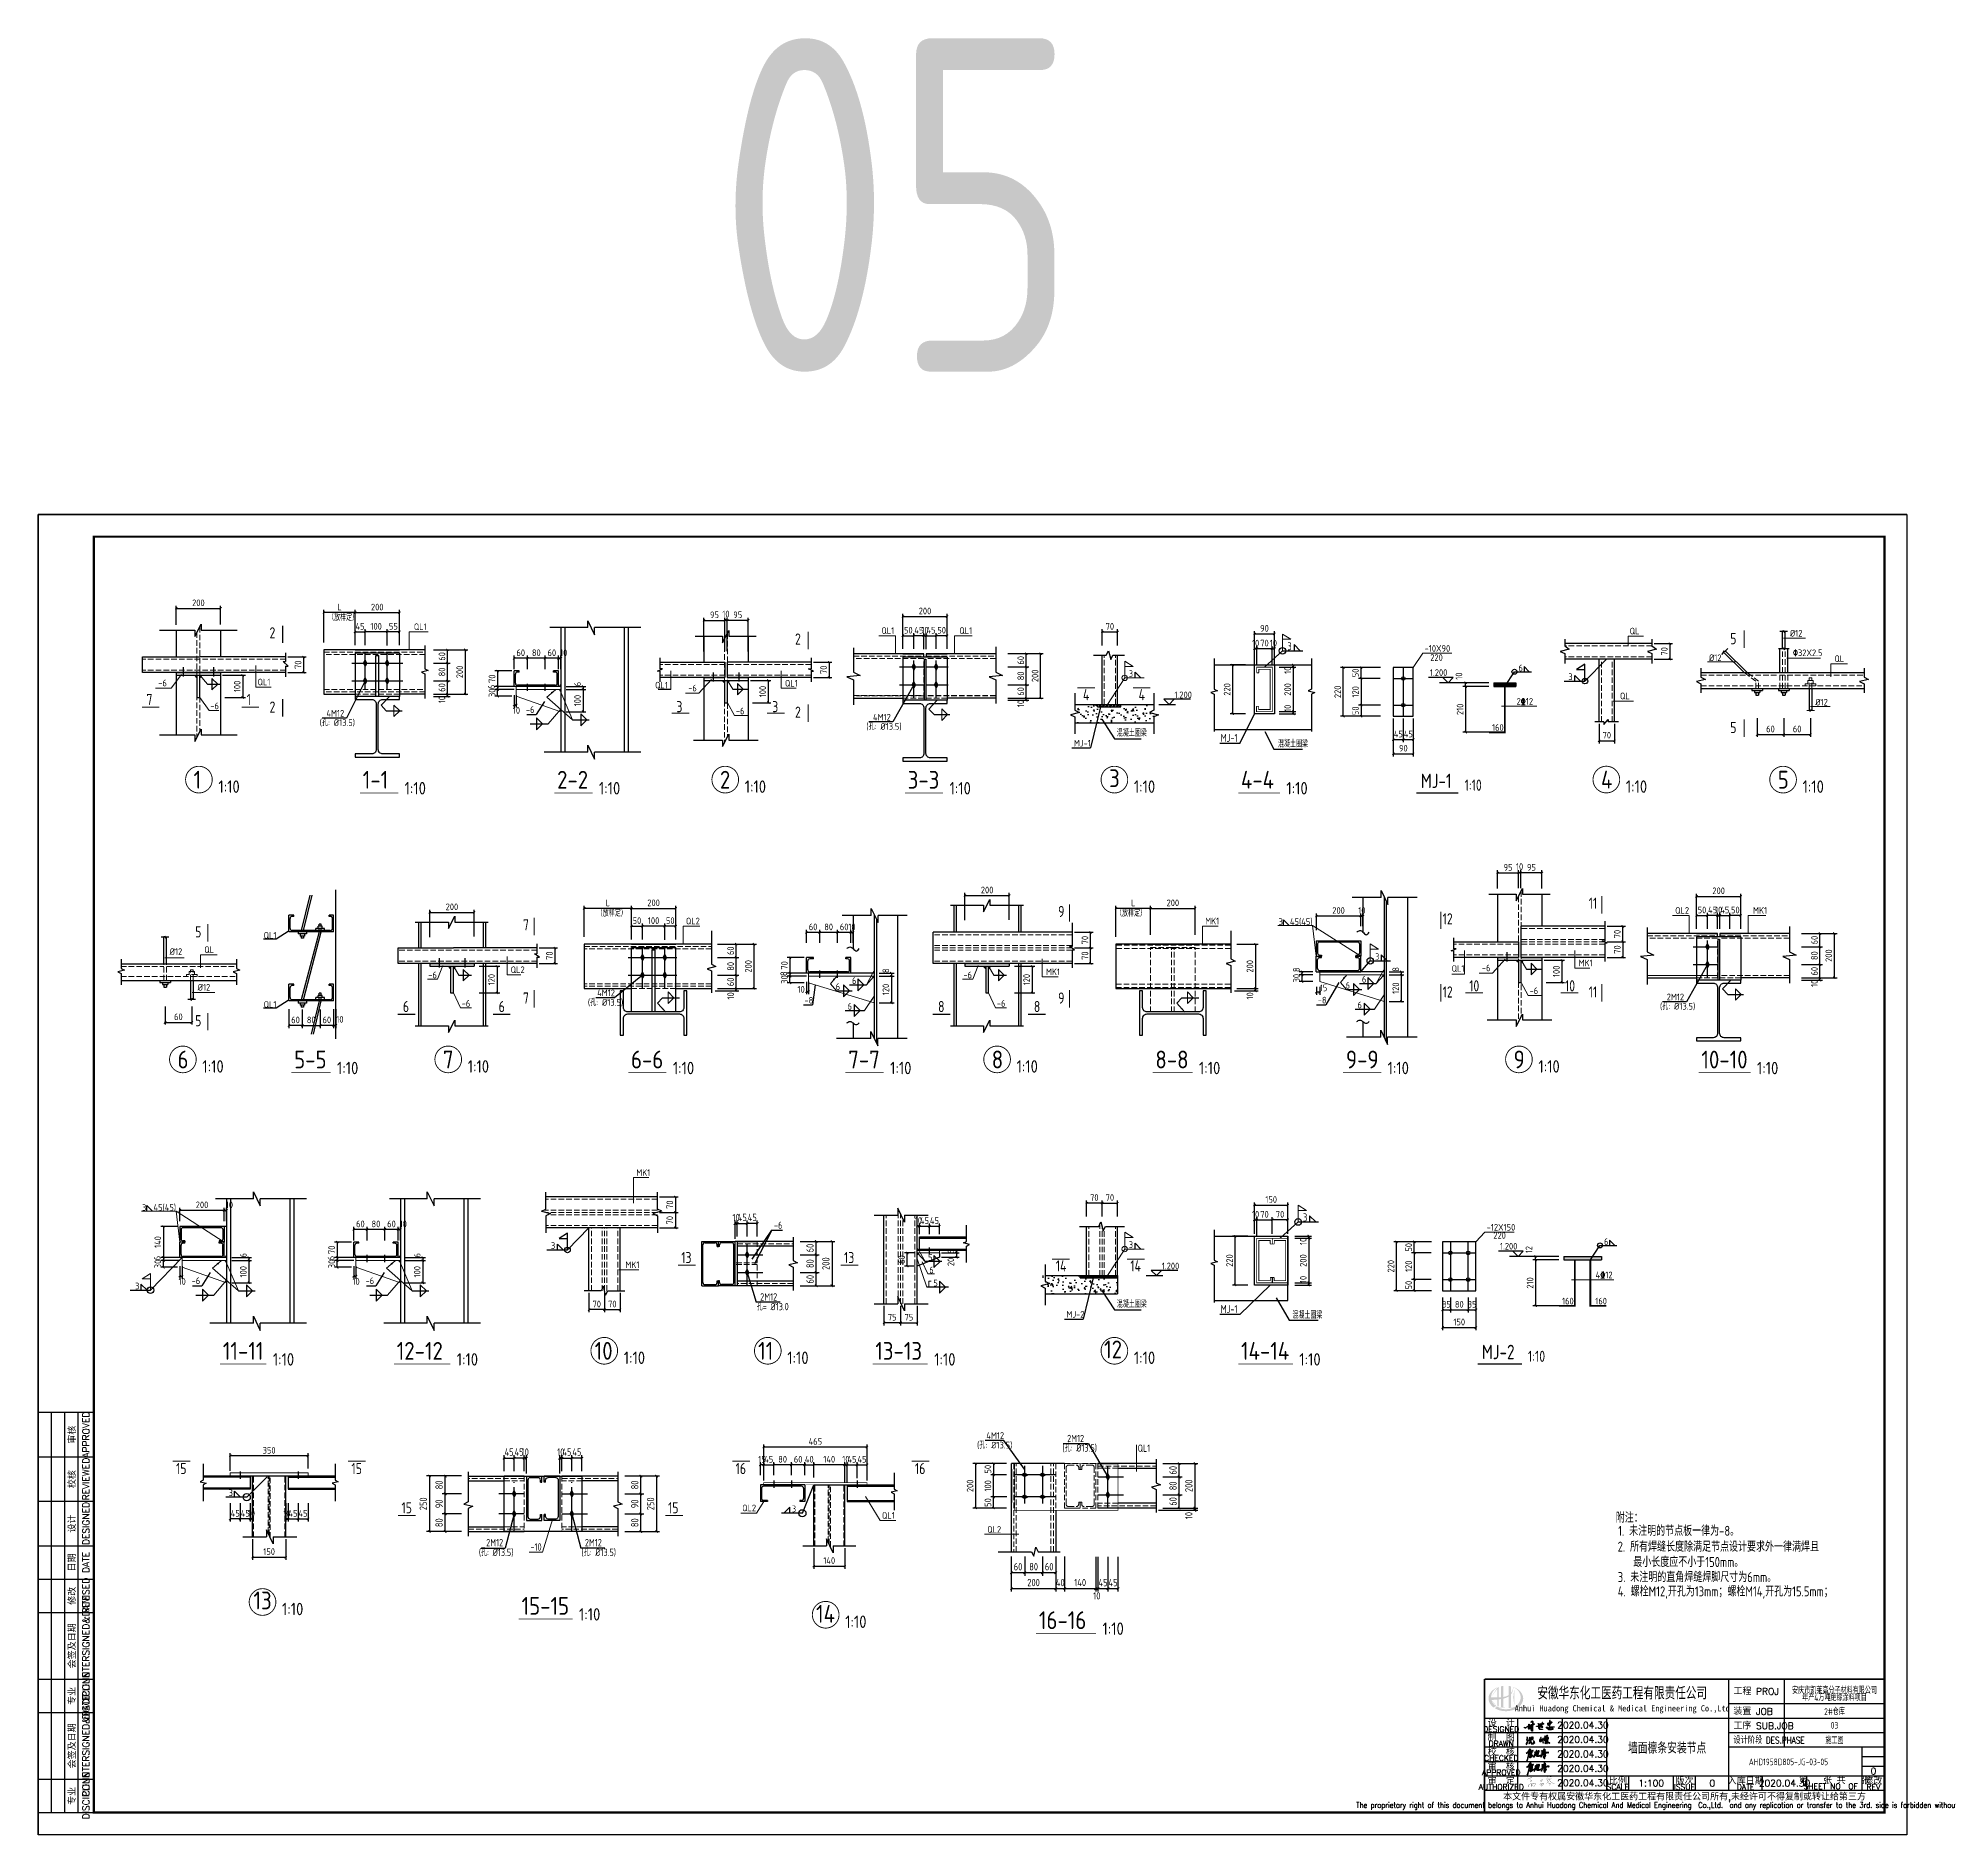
# Model space of a CAD drawing. Header units: millimetres. Extents: x 865974 to 875117, y 41124 to 44891.
# Drawn here: x 869770 to 870630, y 41124 to 41932 of the extents above; entities that cross this region are included whole.
import ezdxf
from ezdxf.enums import TextEntityAlignment as Align

# ---------------------------------------------------------------- set-up
doc = ezdxf.new("R2010")
doc.units = ezdxf.units.MM
doc.header["$LTSCALE"] = 1000
doc.header["$MEASUREMENT"] = 0
for name, pattern in [('CONTINOUS', [0]), ('DASH', [0.35, 0.25, -0.1]), ('DOTE', [2.42, 2, -0.2, 0.02, -0.2])]:
    doc.linetypes.add(name, pattern=pattern)
for name, color, linetype, lineweight in [('1', 4, 'Continuous', 70), ('D3', 62, 'Continuous', 9), ('LZ', 64, 'Continuous', 9), ('数字', 3, 'Continuous', 9), ('细实线', 1, 'Continuous', 20)]:
    doc.layers.add(name, color=color, linetype=linetype, lineweight=lineweight)
for name, color, linetype in [('10', 7, 'Continuous'), ('AXIS', 3, 'Continuous'), ('CON', 3, 'Continuous'), ('D1', 112, 'Continuous'), ('D2', 6, 'Continuous'), ('DIM', 7, 'Continuous'), ('DOTE', 1, 'DOTE'), ('DRAWING0', 112, 'Continuous'), ('GJ', 6, 'Continuous'), ('HATCH', 8, 'Continuous'), ('M_Thin', 7, 'Continuous'), ('Prof', 2, 'Continuous'), ('PUB_DIM', 3, 'Continuous'), ('PUB_TEXT', 7, 'Continuous'), ('THIN', 7, 'Continuous'), ('中文', 7, 'Continuous'), ('尺寸标注', 7, 'Continuous'), ('文字', 7, 'Continuous'), ('柱子', 8, 'Continuous'), ('标注', 7, 'Continuous'), ('桩', 6, 'Continuous'), ('梁__实线', 4, 'Continuous'), ('梁集中标注', 2, 'Continuous'), ('索引符号标注', 253, 'Continuous')]:
    doc.layers.add(name, color=color, linetype=linetype)
doc.styles.add('ECEC_TK', font='txt_l.shx', dxfattribs={"bigfont": 'hztxt_l.shx'})
doc.styles.add('ECEC_TQ', font='txt_l.shx', dxfattribs={"bigfont": 'hztxt_l.shx'})
doc.styles.add('ECEC_TQ_S', font='')
doc.styles.add('GBHZ', font='gbenor.shx', dxfattribs={"width": 0.9, "bigfont": 'gbcbig.shx'})
doc.styles.add('TS', font='tssdeng.shx', dxfattribs={"width": 0.8, "height": 2.5, "bigfont": 'tssdchn.shx'})
doc.styles.add('TSSD_REIN', font='tssdeng.shx', dxfattribs={"width": 0.7, "bigfont": 'tssdchn.shx'})
doc.styles.get('ECEC_TQ_S').set_extended_font_data('SimSun')
doc.dimstyles.new('100', dxfattribs={"dimscale": 0, "dimtxt": 3, "dimasz": 0.01, "dimexe": 1, "dimexo": 2, "dimgap": 1, "dimtad": 1, "dimdec": 0, "dimlfac": 100, "dimdsep": 46, "dimtxsty": 'GBHZ', "dimblk": 'JT', "dimcen": -2.5, "dimclrd": 7, "dimclre": 7, "dimclrt": 7, "dimadec": 0, "dimazin": 0, "dimtfac": 1, "dimtdec": 0, "dimtix": 1, "dimtmove": 2, "dimatfit": 3, "dimldrblk": 'JT', "dimfxl": 0, "dimtolj": 1, "dimlwd": -1, "dimlwe": -1, "dimarcsym": 0})
doc.dimstyles.new('Y10', dxfattribs={"dimscale": 0, "dimtxt": 3, "dimasz": 0.01, "dimexe": 1.2, "dimexo": 1, "dimgap": 1, "dimtad": 1, "dimdec": 0, "dimlfac": 10, "dimzin": 0, "dimdsep": 46, "dimtxsty": 'GBHZ', "dimblk1": 'DX', "dimblk2": 'DX', "dimsah": 1, "dimcen": 0.09, "dimdle": 1, "dimadec": 0, "dimazin": 0, "dimtfac": 1, "dimtdec": 0, "dimtix": 1, "dimtmove": 2, "dimatfit": 3, "dimldrblk": 'DX', "dimfxl": 0, "dimtolj": 1, "dimtzin": 0, "dimarcsym": 0})
doc.dimstyles.new('Y10(110)', dxfattribs={"dimscale": 1.1, "dimtxt": 3, "dimasz": 0.01, "dimexe": 1.2, "dimexo": 1, "dimgap": 1, "dimtad": 1, "dimdec": 0, "dimlfac": 10, "dimzin": 0, "dimdsep": 46, "dimtxsty": 'GBHZ', "dimblk1": 'DX', "dimblk2": 'DX', "dimsah": 1, "dimcen": 0.09, "dimdle": 1, "dimadec": 0, "dimazin": 0, "dimtfac": 1, "dimtdec": 0, "dimtix": 1, "dimtmove": 2, "dimatfit": 3, "dimldrblk": 'DX', "dimfxl": 0, "dimtolj": 1, "dimtzin": 0, "dimarcsym": 0})

msp = doc.modelspace()

# ---------------------------------------------------------------- texts
for s, height, style, width, p in [('3', 3.6, 'GBHZ', 0.9, (870332.243, 41656.489)), ('-10X90', 3, 'GBHZ', 0.9, (870393.993, 41655.797)), ('220', 3, 'GBHZ', 0.9, (870396.548, 41651.693)), ('6', 3, 'GBHZ', 0.9, (870436.236, 41647.011)), ('2%%13212', 3, 'GBHZ', 0.9, (870435.381, 41631.993)), ('MJ-1', 3.6, 'GBHZ', 0.9, (870302.209, 41615.248)), ('160', 3, 'GBHZ', 0.9, (870424.325, 41620.224)), ('3', 3.6, 'GBHZ', 0.9, (870339.243, 41399.542)), ('-12X150', 3, 'GBHZ', 0.9, (870421.922, 41395.396)), ('220', 3, 'GBHZ', 0.9, (870424.934, 41391.721)), ('6', 3, 'GBHZ', 0.9, (870474.749, 41388.962)), ('4%%13212', 3, 'GBHZ', 0.9, (870470.953, 41373.944)), ('MJ-1', 3.6, 'GBHZ', 0.9, (870302.209, 41358.302)), ('160', 3, 'GBHZ', 0.9, (870455.838, 41362.175)), ('160', 3, 'GBHZ', 0.9, (870470.798, 41362.175)), ('附注：', 4.5, 'GBHZ', 0.9, (870480.052, 41264.003)), ('1. 未注明的节点板一律为-8。', 4.5, 'GBHZ', 0.9, (870481.116, 41258.074)), ('设计阶段 DES.PHASE', 3, 'ECEC_TQ', 0.8, (870532.986, 41164.604))]:
    msp.add_text(s, height=height, dxfattribs=dict(style=style, width=width)).set_placement(p)
at = {"style": 'ECEC_TK'}
for s, p in [('APPROVED', (869791.486, 41303.604)), ('审核', (869784.986, 41303.604)), ('REVIEWED', (869791.486, 41283.604)), ('校核', (869784.986, 41283.604)), ('DESIGNED', (869791.486, 41263.604)), ('设计', (869784.986, 41263.604)), ('日期', (869784.986, 41246.104)), ('DATE', (869791.486, 41246.104)), ('REVISED', (869791.486, 41231.104)), ('修改', (869784.986, 41231.104)), ('COUNTERSIGNED&DATE', (869791.486, 41208.604)), ('会签及日期', (869784.986, 41208.604)), ('DISCIPLINE', (869791.486, 41186.104)), ('专业', (869784.986, 41186.104)), ('COUNTERSIGNED&DATE', (869791.486, 41163.604)), ('会签及日期', (869784.986, 41163.604)), ('专业', (869784.986, 41141.104)), ('DISCIPLINE', (869791.486, 41141.104))]:
    msp.add_text(s, height=3, rotation=90, dxfattribs=at).set_placement(p, align=Align.MIDDLE)
for s, height, style, width, p in [('安徽华东化工医药工程有限责任公司', 5, 'ECEC_TQ_S', 0.7, (870482.935, 41187.604)), ('Anhui Huadong Chemical & Medical Engineering Co.,Ltd', 2.8, 'ECEC_TQ_S', 0.85, (870482.935, 41180.104)), ('The proprietary right of this document belongs to Anhui Huadong Chemical And Medical Engineering  Co.,Ltd.  and any replication or transfer to the 3rd. side is forbidden without its permission. ', 2.5, 'ECEC_TQ', 0.72, (870510.986, 41136.604))]:
    msp.add_text(s, height=height, dxfattribs=dict(style=style, width=width)).set_placement(p, align=Align.MIDDLE)
at = {"style": 'ECEC_TQ'}
for s, p in [('工程 PROJ', (870532.986, 41186.604)), ('装置 JOB', (870532.986, 41177.604)), ('工序 SUB.JOB', (870532.986, 41171.104))]:
    msp.add_text(s, height=3, dxfattribs=at).set_placement(p)
for s, height, p in [('DESIGNED', 2.5, (870428.486, 41171.104)), ('制  图', 3, (870428.486, 41167.604)), ('设  计', 3, (870428.486, 41174.104)), ('DRAWN', 2.5, (870428.486, 41164.604)), ('校  核', 3, (870428.486, 41161.104)), ('APPROVED', 2.5, (870428.486, 41151.604)), ('CHECKED', 2.5, (870428.486, 41158.104)), ('审  核', 3, (870428.486, 41154.604)), ('AUTHORIZED', 2.5, (870428.486, 41145.104)), ('审  定', 3, (870428.486, 41148.104)), ('SCALE', 2.5, (870480.986, 41145.104)), ('比例', 3, (870480.986, 41148.104)), ('ISSUE', 2.5, (870510.986, 41145.104)), ('版次', 3, (870510.986, 41148.104)), ('入库日期', 3, (870538.486, 41148.104)), ('DATE', 2.5, (870538.486, 41145.104)), ('第   张 共   张', 3, (870578.486, 41148.354)), ('SHEET NO  OF  ', 2.5, (870578.486, 41145.354)), ('修改', 3, (870595.986, 41148.104)), ('REV', 2.5, (870595.986, 41145.104)), ('本文件专有权属安徽华东化工医药工程有限责任公司所有,未经许可不得复制或转让给第三方', 3, (870510.986, 41140.604))]:
    msp.add_text(s, height=height, dxfattribs=at).set_placement(p, align=Align.MIDDLE)
for tag, text, p in [('2020.04.30', ' ', (870465.23, 41172.932)), ('2020.04.30', ' ', (870465.23, 41166.432)), ('2020.04.30', ' ', (870465.23, 41159.932)), ('2020.04.30', ' ', (870465.23, 41153.432)), ('0', '0', (870595.986, 41152.271)), ('2020.04.30', ' ', (870465.23, 41146.932)), ('1:100', '1:100', (870495.986, 41146.854)), ('0', '0', (870523.486, 41146.854)), ('2020.04.30', ' ', (870555.986, 41146.854))]:
    msp.add_attdef(tag, text=text, height=3, dxfattribs=at).set_placement(p, align=Align.MIDDLE)
at = {"layer": '10', "style": 'GBHZ', "width": 0.9}
for s, p in [('MJ-1', (870392.317, 41594.484)), ('MJ-2', (870419.807, 41337.537))]:
    msp.add_text(s, height=6.5, dxfattribs=at).set_placement(p)
at = {"layer": 'AXIS', "style": 'GBHZ', "width": 0.8}
for s, p in [('-6', (870101.137, 41396.176)), ('2M12', (870094.947, 41363.911)), ('孔= %%C13.0', (870093.415, 41359.568)), ('(孔: %%C13.5)', (870230.977, 41295.979)), ('2M12', (870233.095, 41300.219)), ('QL1', (870264.857, 41295.866)), ('2M12', (869971.608, 41253.359)), ('2M12', (870016.027, 41253.359)), ('(孔: %%C13.5)', (869968.313, 41249.015)), ('-10', (869991.544, 41251.415)), ('(孔: %%C13.5)', (870014.495, 41249.015))]:
    msp.add_text(s, height=3.3, dxfattribs=at).set_placement(p)
at = {"layer": 'AXIS', "style": 'TSSD_REIN', "width": 0.7}
for s, p in [('安庆市凯莱高分子材料有限公司', (870578.486, 41188.88)), ('年产4万吨绝缘涂料项目', (870578.486, 41185.65)), ('2#仓库', (870578.486, 41179.354)), ('03', (870578.486, 41172.854)), ('施工图', (870578.486, 41166.354)), ('AHD1958D805-JG-03-05', (870557.763, 41156.397))]:
    msp.add_text(s, height=3, dxfattribs=at).set_placement(p, align=Align.MIDDLE)
at = {"layer": 'CON', "color": 7, "ltscale": 0.5, "style": 'GBHZ', "width": 0.9}
for s, p in [('2. 所有焊缝长度除满足节点设计要求外一律满焊且', (870480.885, 41250.964)), ('  最小长度应不小于150mm。', (870483.52, 41244.062)), ('3. 未注明的直角焊缝焊脚尺寸为6mm。', (870480.927, 41237.266)), ('4. 螺栓M12,开孔为13mm；螺栓M14,开孔为15.5mm；', (870480.927, 41230.838))]:
    msp.add_text(s, height=4.5, dxfattribs=at).set_placement(p)
at = {"layer": 'D1', "style": 'GBHZ', "width": 0.9}
for p in [(870396.396, 41644.925), (870281.429, 41634.923), (870427.908, 41386.876), (870275.722, 41377.976)]:
    msp.add_text('1.200', height=3, dxfattribs=at).set_placement(p)
at = {"layer": 'DIM', "linetype": 'ByBlock', "style": 'GBHZ', "width": 0.9}
msp.add_text('（放样定）', height=3, dxfattribs=at).set_placement((869900.451, 41669.752))
at = {"layer": 'DRAWING0', "style": 'GBHZ', "width": 0.9}
for p in [(870458.69, 41643.057, 5), (870000.749, 41387.145, 5)]:
    msp.add_text('3', height=3, dxfattribs=at).set_placement(p)
at = {"layer": 'PUB_DIM', "style": 'GBHZ', "width": 0.9}
for s, p in [('2', (869874.094, 41661.833)), ('2', (870110.611, 41659.033)), ('5', (870531.559, 41659.2, -6.024)), ('7', (869818.712, 41631.862)), ('1', (869863.83, 41631.862)), ('4', (870240.217, 41633.975)), ('4', (870265.248, 41633.975)), ('2', (869874.094, 41628.422)), ('3', (870057.229, 41628.595)), ('3', (870100.347, 41628.595)), ('2', (870110.611, 41626.122)), ('5', (870531.559, 41619.23, -6.024)), ('9', (870229.045, 41536.46)), ('11', (870467.846, 41540.182)), ('5', (869840.617, 41527.295)), ('7', (869988.165, 41530.435)), ('12', (870402.108, 41533.165)), ('12', (870402.108, 41500.254)), ('10', (870414.049, 41503.017)), ('10', (870457.167, 41503.017)), ('11', (870467.846, 41500.254)), ('6', (869934.118, 41493.688)), ('6', (869977.236, 41493.688)), ('7', (869988.165, 41497.524)), ('8', (870174.997, 41493.688)), ('8', (870218.115, 41493.688)), ('9', (870229.045, 41497.524)), ('5', (869840.617, 41487.325)), ('13', (870059.41, 41380.763)), ('13', (870132.665, 41380.763)), ('14', (870227.986, 41377.029)), ('14', (870261.523, 41377.029)), ('15', (869832.004, 41285.842)), ('15', (869910.963, 41285.842)), ('16', (870083.862, 41285.842)), ('16', (870164.584, 41285.842)), ('15', (869933.495, 41268.211)), ('15', (870053.456, 41268.211))]:
    msp.add_text(s, height=5, dxfattribs=at).set_placement(p)
at = {"layer": 'PUB_TEXT', "style": 'TS', "width": 0.8}
msp.add_text('墙面檩条安装节点', height=5, dxfattribs=at).set_placement((870503.151, 41162.887), align=Align.MIDDLE)
at = {"layer": '中文', "style": 'GBHZ', "width": 0.9}
for p in [(870412, 41593.295, -0.009), (870440.525, 41336.348, -0.009)]:
    msp.add_text('1:10', height=5, dxfattribs=at).set_placement(p)
at = {"layer": '数字', "style": 'GBHZ', "width": 0.9}
for s, p in [('QL1', (869939.055, 41665.57)), ('QL1', (870149.527, 41663.81)), ('QL1', (870184.58, 41663.81)), ('QL', (870486.299, 41663.615)), ('%%C12', (870558.418, 41662.625)), ('%%C12', (870521.996, 41651.607)), ('%%13032X2.5', (870559.741, 41653.833)), ('QL', (870578.471, 41651.182, -6.024)), ('-6', (869823.999, 41640.241)), ('QL1', (869868.707, 41640.678)), ('QL1', (870106.065, 41640.149)), ('3', (870260.832, 41644.498)), ('QL1', (870047.648, 41639.287)), ('-6', (870062.516, 41637.942)), ('QL', (870481.916, 41634.423)), ('%%C12', (870569.824, 41631.621)), ('-6', (869847.464, 41629.949)), ('(孔: %%C13.5)', (869896.664, 41622.457)), ('4M12', (869899.701, 41626.622)), ('-6', (869989.476, 41628.276)), ('-6', (870083.981, 41627.649)), ('4M12', (870145.726, 41624.862)), ('(孔: %%C13.5)', (870142.689, 41620.697)), ('混凝土圈梁', (870255.463, 41617.694)), ('MJ-1', (870236.123, 41613.179)), ('混凝土圈梁', (870328.014, 41612.834)), ('（放样定）', (870021.386, 41536.698)), ('（放样定）', (870255.107, 41536.698)), ('QL2', (870506.762, 41537.942)), ('MK1', (870541.815, 41537.942)), ('QL2', (870061.506, 41533.156)), ('MK1', (870295.226, 41533.156)), ('3', (870328.25, 41532.88, 5)), ('45(45)', (870333.379, 41532.88, 5)), ('%%C12', (869829.165, 41519.418)), ('QL', (869844.724, 41520.267)), ('QL1', (869871.465, 41526.716, -1.667)), ('QL2', (869982.667, 41511.254)), ('MK1', (870223.547, 41510.313)), ('3', (870371.699, 41517.203)), ('QL1', (870406.162, 41511.813)), ('-6', (870419.752, 41512.073)), ('MK1', (870463.3, 41514.281)), ('%%C12', (869841.768, 41503.338)), ('-6', (869945.532, 41508.892)), ('6', (870128.913, 41503.65, 5)), ('6', (870136.261, 41506.338, 5)), ('-6', (870186.411, 41508.892)), ('6', (870358.43, 41504.257, 5)), ('6', (870365.778, 41506.946, 5)), ('-6', (870441.216, 41501.781)), ('QL1', (869871.465, 41495.627, -1.667)), ('-6', (869960.583, 41496.105)), ('(孔: %%C13.5)', (870017.377, 41496.543)), ('4M12', (870021.556, 41500.85)), ('-8', (870114.87, 41497.536, 5)), ('6', (870134.282, 41494.78, 5)), ('-6', (870201.463, 41496.105)), ('-8', (870345.9, 41497.568, 5)), ('6', (870363.799, 41495.388, 5)), ('(孔: %%C13.5)', (870499.924, 41494.829)), ('2M12', (870502.961, 41498.994)), ('MK1', (870039.152, 41419.98)), ('3', (869816.705, 41404.3)), ('45(45)', (869821.834, 41404.3)), ('5', (870170.497, 41381.861, 5)), ('3', (870260.832, 41387.551)), ('MK1', (870034.279, 41378.511)), ('6', (870171.043, 41376.183, 5)), ('3', (869813.566, 41369.002, -5)), ('-6', (869839.027, 41371.33)), ('-6', (869917.293, 41371.33)), ('5', (870172.871, 41370.303, 5)), ('MJ-2', (870232.805, 41356.233)), ('混凝土圈梁', (870255.463, 41360.748)), ('混凝土圈梁', (870334.479, 41355.843)), ('(孔: %%C13.5)', (870192.539, 41297.386)), ('4M12', (870196.718, 41301.693)), ('3', (869855.665, 41275.947)), ('QL2', (870086.831, 41269.124)), ('3', (870109.166, 41268.714)), ('QL1', (870149.724, 41265.742)), ('QL2', (870197.136, 41259.44))]:
    msp.add_text(s, height=3, dxfattribs=at).set_placement(p)
at = {"layer": '文字', "color": 6, "style": 'GBHZ'}
for s, height, p in [('1', 8, (869839.915, 41594.245)), ('1-1', 8, (869916.051, 41594.229)), ('2-2', 8, (870003.518, 41594.229)), ('2', 8, (870076.816, 41594.245)), ('3-3', 8, (870161.328, 41594.207, 5)), ('3', 8, (870251.972, 41594.888)), ('4-4', 8, (870311.339, 41594.229)), ('4', 8, (870473.395, 41594.27, -5)), ('5', 8, (870552.947, 41594.245)), ('1:10', 5.6, (869851.076, 41592.326, -0.009)), ('1:10', 5.6, (869934.894, 41591.608)), ('1:10', 5.6, (870022.36, 41591.608)), ('1:10', 5.6, (870087.978, 41592.326, -0.009)), ('1:10', 5.6, (870180.17, 41591.586, 5)), ('1:10', 5.6, (870263.132, 41592.326, -0.009)), ('1:10', 5.6, (870331.774, 41591.608)), ('1:10', 5.6, (870484.556, 41592.352, -5.009)), ('1:10', 5.6, (870564.108, 41592.326, -0.009)), ('6', 8, (869832.698, 41468.377)), ('1:10', 5.6, (869843.86, 41466.458, -0.009)), ('5-5', 8, (869885.201, 41468.361)), ('1:10', 5.6, (869904.464, 41465.74)), ('7', 8, (869952.137, 41468.377)), ('1:10', 5.6, (869963.299, 41466.458, -0.009)), ('6-6', 8, (870036.799, 41468.361)), ('1:10', 5.6, (870055.641, 41465.74)), ('7-7', 8, (870134.57, 41468.361)), ('1:10', 5.6, (870153.413, 41465.74)), ('8', 8, (870199.157, 41468.377)), ('1:10', 5.6, (870210.339, 41466.458, -0.009)), ('8-8', 8, (870272.81, 41468.361)), ('1:10', 5.6, (870292.437, 41465.74)), ('9-9', 8, (870358.58, 41468.361)), ('1:10', 5.6, (870377.342, 41465.74)), ('9', 8, (870434.052, 41468.377)), ('1:10', 5.6, (870445.213, 41466.458, -0.009)), ('10-10', 8, (870518.563, 41468.339, 5)), ('1:10', 5.6, (870543.595, 41465.718, 5)), ('11-11', 8, (869853.068, 41337.283)), ('12-12', 8, (869931.335, 41337.283)), ('10', 8, (870020.431, 41337.298)), ('11', 8, (870093.995, 41337.298)), ('13-13', 8, (870146.742, 41337.283)), ('12', 8, (870249.729, 41337.941)), ('14-14', 8, (870311.339, 41337.283)), ('1:10', 5.6, (869875.576, 41334.662)), ('1:10', 5.6, (869958.346, 41334.662)), ('1:10', 5.6, (870033.522, 41335.38, -0.009)), ('1:10', 5.6, (870107.129, 41335.38, -0.009)), ('1:10', 5.6, (870173.241, 41334.662)), ('1:10', 5.6, (870263.132, 41335.38, -0.009)), ('1:10', 5.6, (870337.591, 41334.662)), ('13', 8, (869866.855, 41225)), ('15-15', 8, (869987.539, 41222.577)), ('1:10', 5.6, (869879.709, 41222.357, -0.009)), ('1:10', 5.6, (870013.383, 41219.956)), ('14', 8, (870120.093, 41218.991)), ('1:10', 5.6, (870133.182, 41216.62, -0.009)), ('16-16', 8, (870220.382, 41216.127, -5)), ('1:10', 5.6, (870248.999, 41213.506, -5))]:
    msp.add_text(s, height=height, dxfattribs=at).set_placement(p)
at = {"layer": '梁集中标注', "style": 'GBHZ', "width": 0.9}
msp.add_text('05', height=150, dxfattribs=at).set_placement((870075.594, 41781.806))

# ---------------------------------------------------------------- blocks, each defined once
blk = doc.blocks.new('DX')
at = {"color": 0, "linetype": 'ByBlock', "const_width": 40}
blk.add_lwpolyline([(-54, -51), (46, 49)], dxfattribs=at)
blk = doc.blocks.new('*D469')
at = {"layer": 'Defpoints', "color": 0, "linetype": 'ByBlock', "transparency": 16777216}
for p in [(869898.56, 41673.4), (869912.58, 41664.22), (869898.56, 41658.98)]:
    blk.add_point(p, dxfattribs=at)
at = {"layer": 'DIM', "color": 0, "linetype": 'ByBlock', "lineweight": -2, "transparency": 16777216}
for p, q in [((869898.56, 41659.98), (869898.56, 41674.6)), ((869912.57, 41673.4), (869898.57, 41673.4)), ((869912.58, 41665.22), (869912.58, 41674.6))]:
    blk.add_line(p, q, dxfattribs=at)
at = {"layer": 'DIM', "color": 0, "linetype": 'ByBlock', "lineweight": -2, "transparency": 16777216, "xscale": 0.01, "yscale": 0.01, "zscale": 0.01, "rotation": 180}
blk.add_blockref('DX', (869898.56, 41673.4), dxfattribs=at)
at = {"layer": 'DIM', "color": 0, "linetype": 'ByBlock', "lineweight": -2, "transparency": 16777216, "xscale": 0.01, "yscale": 0.01, "zscale": 0.01}
blk.add_blockref('DX', (869912.58, 41673.4), dxfattribs=at)
at = {"layer": 'DIM', "color": 0, "linetype": 'ByBlock', "transparency": 16777216, "insert": (869905.57, 41675.9), "char_height": 3, "attachment_point": 5, "style": 'GBHZ'}
blk.add_mtext('\\A1;L', dxfattribs=at)
blk = doc.blocks.new('*D470')
at = {"layer": 'Defpoints', "color": 0, "linetype": 'ByBlock', "transparency": 16777216}
for p in [(869852.07, 41675.32), (869832.07, 41666.88), (869852.07, 41667.1)]:
    blk.add_point(p, dxfattribs=at)
at = {"layer": 'DIM', "color": 0, "linetype": 'ByBlock', "lineweight": -2, "transparency": 16777216}
for p, q in [((869832.07, 41667.88), (869832.07, 41676.52)), ((869832.08, 41675.32), (869852.06, 41675.32)), ((869852.07, 41668.1), (869852.07, 41676.52))]:
    blk.add_line(p, q, dxfattribs=at)
at = {"layer": 'DIM', "color": 0, "linetype": 'ByBlock', "lineweight": -2, "transparency": 16777216, "xscale": 0.01, "yscale": 0.01, "zscale": 0.01, "rotation": 180}
blk.add_blockref('DX', (869832.07, 41675.32), dxfattribs=at)
at = {"layer": 'DIM', "color": 0, "linetype": 'ByBlock', "lineweight": -2, "transparency": 16777216, "xscale": 0.01, "yscale": 0.01, "zscale": 0.01}
blk.add_blockref('DX', (869852.07, 41675.32), dxfattribs=at)
at = {"layer": 'DIM', "color": 0, "linetype": 'ByBlock', "transparency": 16777216, "insert": (869842.07, 41677.82), "char_height": 3, "attachment_point": 5, "style": 'GBHZ'}
blk.add_mtext('\\A1;200', dxfattribs=at)
blk = doc.blocks.new('*D471')
at = {"layer": 'Defpoints', "color": 0, "linetype": 'ByBlock', "transparency": 16777216}
for p in [(869851.99, 41645.2), (869852.99, 41635.2), (869862.04, 41635.2)]:
    blk.add_point(p, dxfattribs=at)
at = {"layer": 'DIM', "color": 0, "linetype": 'ByBlock', "lineweight": -2, "transparency": 16777216}
for p, q in [((869852.99, 41645.2), (869863.24, 41645.2)), ((869862.04, 41645.19), (869862.04, 41635.21)), ((869853.99, 41635.2), (869863.24, 41635.2))]:
    blk.add_line(p, q, dxfattribs=at)
at = {"layer": 'DIM', "color": 0, "linetype": 'ByBlock', "lineweight": -2, "transparency": 16777216, "xscale": 0.01, "yscale": 0.01, "zscale": 0.01}
for p, rotation in [((869862.04, 41645.2), 90), ((869862.04, 41635.2), 270)]:
    blk.add_blockref('DX', p, dxfattribs=dict(at, rotation=rotation))
at = {"layer": 'DIM', "color": 0, "linetype": 'ByBlock', "transparency": 16777216, "insert": (869859.54, 41640.2), "char_height": 3, "attachment_point": 5, "rotation": 90, "style": 'GBHZ'}
blk.add_mtext('\\A1;100', dxfattribs=at)
blk = doc.blocks.new('*D472')
at = {"layer": 'Defpoints', "color": 0, "linetype": 'ByBlock', "transparency": 16777216}
for p in [(869881.35, 41653.48), (869881.35, 41646.48), (869889.45, 41646.48)]:
    blk.add_point(p, dxfattribs=at)
at = {"layer": 'DIM', "color": 0, "linetype": 'ByBlock', "lineweight": -2, "transparency": 16777216}
for p, q in [((869882.35, 41653.48), (869890.65, 41653.48)), ((869889.45, 41653.47), (869889.45, 41646.49)), ((869882.35, 41646.48), (869890.65, 41646.48))]:
    blk.add_line(p, q, dxfattribs=at)
at = {"layer": 'DIM', "color": 0, "linetype": 'ByBlock', "lineweight": -2, "transparency": 16777216, "xscale": 0.01, "yscale": 0.01, "zscale": 0.01}
for p, rotation in [((869889.45, 41653.48), 90), ((869889.45, 41646.48), 270)]:
    blk.add_blockref('DX', p, dxfattribs=dict(at, rotation=rotation))
at = {"layer": 'DIM', "color": 0, "linetype": 'ByBlock', "transparency": 16777216, "insert": (869886.95, 41649.98), "char_height": 3, "attachment_point": 5, "rotation": 90, "style": 'GBHZ'}
blk.add_mtext('\\A1;70', dxfattribs=at)
blk = doc.blocks.new('*D473')
at = {"layer": 'Defpoints', "color": 0, "linetype": 'ByBlock', "transparency": 16777216}
for p in [(869946.95, 41636.72), (869946.95, 41635.72), (869954.19, 41636.72)]:
    blk.add_point(p, dxfattribs=at)
at = {"layer": 'DIM', "color": 0, "linetype": 'ByBlock', "lineweight": -2, "transparency": 16777216}
for p, q in [((869947.95, 41636.72), (869955.39, 41636.72)), ((869947.95, 41635.72), (869955.39, 41635.72)), ((869954.19, 41636.73), (869954.19, 41636.74)), ((869954.19, 41635.72), (869954.19, 41636.72)), ((869954.19, 41635.71), (869954.19, 41635.7))]:
    blk.add_line(p, q, dxfattribs=at)
at = {"layer": 'DIM', "color": 0, "linetype": 'ByBlock', "lineweight": -2, "transparency": 16777216, "xscale": 0.01, "yscale": 0.01, "zscale": 0.01}
for p, rotation in [((869954.19, 41636.72), 270), ((869954.19, 41635.72), 90)]:
    blk.add_blockref('DX', p, dxfattribs=dict(at, rotation=rotation))
at = {"layer": 'DIM', "color": 0, "linetype": 'ByBlock', "transparency": 16777216, "insert": (869951.69, 41634.25), "char_height": 3, "attachment_point": 5, "rotation": 90, "style": 'GBHZ'}
blk.add_mtext('\\A1;10', dxfattribs=at)
blk = doc.blocks.new('*D474')
at = {"layer": 'Defpoints', "color": 0, "linetype": 'ByBlock', "transparency": 16777216}
for p in [(869946.95, 41642.71), (869954.19, 41642.71), (869946.95, 41636.72)]:
    blk.add_point(p, dxfattribs=at)
at = {"layer": 'DIM', "color": 0, "linetype": 'ByBlock', "lineweight": -2, "transparency": 16777216}
for p, q in [((869947.95, 41642.71), (869955.39, 41642.71)), ((869954.19, 41636.73), (869954.19, 41642.7)), ((869947.95, 41636.72), (869955.39, 41636.72))]:
    blk.add_line(p, q, dxfattribs=at)
at = {"layer": 'DIM', "color": 0, "linetype": 'ByBlock', "lineweight": -2, "transparency": 16777216, "xscale": 0.01, "yscale": 0.01, "zscale": 0.01}
for p, rotation in [((869954.19, 41642.71), 90), ((869954.19, 41636.72), 270)]:
    blk.add_blockref('DX', p, dxfattribs=dict(at, rotation=rotation))
at = {"layer": 'DIM', "color": 0, "linetype": 'ByBlock', "transparency": 16777216, "insert": (869951.69, 41639.72), "char_height": 3, "attachment_point": 5, "rotation": 90, "style": 'GBHZ'}
blk.add_mtext('\\A1;60', dxfattribs=at)
blk = doc.blocks.new('*D475')
at = {"layer": 'Defpoints', "color": 0, "linetype": 'ByBlock', "transparency": 16777216}
for p in [(869946.95, 41650.72), (869946.95, 41642.71), (869954.19, 41650.72)]:
    blk.add_point(p, dxfattribs=at)
at = {"layer": 'DIM', "color": 0, "linetype": 'ByBlock', "lineweight": -2, "transparency": 16777216}
for p, q in [((869947.95, 41650.72), (869955.39, 41650.72)), ((869947.95, 41642.71), (869955.39, 41642.71)), ((869954.19, 41642.72), (869954.19, 41650.71))]:
    blk.add_line(p, q, dxfattribs=at)
at = {"layer": 'DIM', "color": 0, "linetype": 'ByBlock', "lineweight": -2, "transparency": 16777216, "xscale": 0.01, "yscale": 0.01, "zscale": 0.01}
for p, rotation in [((869954.19, 41650.72), 90), ((869954.19, 41642.71), 270)]:
    blk.add_blockref('DX', p, dxfattribs=dict(at, rotation=rotation))
at = {"layer": 'DIM', "color": 0, "linetype": 'ByBlock', "transparency": 16777216, "insert": (869951.69, 41646.72), "char_height": 3, "attachment_point": 5, "rotation": 90, "style": 'GBHZ'}
blk.add_mtext('\\A1;80', dxfattribs=at)
blk = doc.blocks.new('*D476')
at = {"layer": 'Defpoints', "color": 0, "linetype": 'ByBlock', "transparency": 16777216}
for p in [(869946.95, 41656.71), (869954.19, 41656.71), (869946.95, 41650.72)]:
    blk.add_point(p, dxfattribs=at)
at = {"layer": 'DIM', "color": 0, "linetype": 'ByBlock', "lineweight": -2, "transparency": 16777216}
for p, q in [((869947.95, 41656.71), (869955.39, 41656.71)), ((869954.19, 41650.73), (869954.19, 41656.7)), ((869947.95, 41650.72), (869955.39, 41650.72))]:
    blk.add_line(p, q, dxfattribs=at)
at = {"layer": 'DIM', "color": 0, "linetype": 'ByBlock', "lineweight": -2, "transparency": 16777216, "xscale": 0.01, "yscale": 0.01, "zscale": 0.01}
for p, rotation in [((869954.19, 41650.72), 270), ((869954.19, 41656.71), 90)]:
    blk.add_blockref('DX', p, dxfattribs=dict(at, rotation=rotation))
at = {"layer": 'DIM', "color": 0, "linetype": 'ByBlock', "transparency": 16777216, "insert": (869951.69, 41653.72), "char_height": 3, "attachment_point": 5, "rotation": 90, "style": 'GBHZ'}
blk.add_mtext('\\A1;60', dxfattribs=at)
blk = doc.blocks.new('*D477')
at = {"layer": 'Defpoints', "color": 0, "linetype": 'ByBlock', "transparency": 16777216}
for p in [(869946.95, 41656.71), (869946.95, 41636.72), (869962.19, 41636.72)]:
    blk.add_point(p, dxfattribs=at)
at = {"layer": 'DIM', "color": 0, "linetype": 'ByBlock', "lineweight": -2, "transparency": 16777216}
for p, q in [((869947.95, 41656.71), (869963.39, 41656.71)), ((869962.19, 41656.7), (869962.19, 41636.73)), ((869947.95, 41636.72), (869963.39, 41636.72))]:
    blk.add_line(p, q, dxfattribs=at)
at = {"layer": 'DIM', "color": 0, "linetype": 'ByBlock', "lineweight": -2, "transparency": 16777216, "xscale": 0.01, "yscale": 0.01, "zscale": 0.01}
for p, rotation in [((869962.19, 41656.71), 90), ((869962.19, 41636.72), 270)]:
    blk.add_blockref('DX', p, dxfattribs=dict(at, rotation=rotation))
at = {"layer": 'DIM', "color": 0, "linetype": 'ByBlock', "transparency": 16777216, "insert": (869959.69, 41646.72), "char_height": 3, "attachment_point": 5, "rotation": 90, "style": 'GBHZ'}
blk.add_mtext('\\A1;200', dxfattribs=at)
blk = doc.blocks.new('*D478')
at = {"layer": 'Defpoints', "color": 0, "linetype": 'ByBlock', "transparency": 16777216}
for p in [(869917.08, 41664.76), (869912.58, 41657.81), (869917.08, 41657.81)]:
    blk.add_point(p, dxfattribs=at)
at = {"layer": 'DIM', "color": 0, "linetype": 'ByBlock', "lineweight": -2, "transparency": 16777216}
for p, q in [((869912.57, 41664.76), (869912.56, 41664.76)), ((869912.58, 41658.81), (869912.58, 41665.96)), ((869912.58, 41664.76), (869917.08, 41664.76)), ((869917.08, 41658.81), (869917.08, 41665.96)), ((869917.09, 41664.76), (869917.1, 41664.76))]:
    blk.add_line(p, q, dxfattribs=at)
at = {"layer": 'DIM', "color": 0, "linetype": 'ByBlock', "lineweight": -2, "transparency": 16777216, "xscale": 0.01, "yscale": 0.01, "zscale": 0.01}
blk.add_blockref('DX', (869912.58, 41664.76), dxfattribs=at)
at = {"layer": 'DIM', "color": 0, "linetype": 'ByBlock', "lineweight": -2, "transparency": 16777216, "xscale": 0.01, "yscale": 0.01, "zscale": 0.01, "rotation": 180}
blk.add_blockref('DX', (869917.08, 41664.76), dxfattribs=at)
at = {"layer": 'DIM', "color": 0, "linetype": 'ByBlock', "transparency": 16777216, "insert": (869914.83, 41667.26), "char_height": 3, "attachment_point": 5, "style": 'GBHZ'}
blk.add_mtext('\\A1;45', dxfattribs=at)
blk = doc.blocks.new('*D479')
at = {"layer": 'Defpoints', "color": 0, "linetype": 'ByBlock', "transparency": 16777216}
for p in [(869917.08, 41664.76), (869917.08, 41657.81), (869927.08, 41657.67)]:
    blk.add_point(p, dxfattribs=at)
at = {"layer": 'DIM', "color": 0, "linetype": 'ByBlock', "lineweight": -2, "transparency": 16777216}
for p, q in [((869917.08, 41658.81), (869917.08, 41665.96)), ((869927.07, 41664.76), (869917.09, 41664.76)), ((869927.08, 41658.67), (869927.08, 41665.96))]:
    blk.add_line(p, q, dxfattribs=at)
at = {"layer": 'DIM', "color": 0, "linetype": 'ByBlock', "lineweight": -2, "transparency": 16777216, "xscale": 0.01, "yscale": 0.01, "zscale": 0.01, "rotation": 180}
blk.add_blockref('DX', (869917.08, 41664.76), dxfattribs=at)
at = {"layer": 'DIM', "color": 0, "linetype": 'ByBlock', "lineweight": -2, "transparency": 16777216, "xscale": 0.01, "yscale": 0.01, "zscale": 0.01}
blk.add_blockref('DX', (869927.08, 41664.76), dxfattribs=at)
at = {"layer": 'DIM', "color": 0, "linetype": 'ByBlock', "transparency": 16777216, "insert": (869922.08, 41667.26), "char_height": 3, "attachment_point": 5, "style": 'GBHZ'}
blk.add_mtext('\\A1;100', dxfattribs=at)
blk = doc.blocks.new('*D480')
at = {"layer": 'Defpoints', "color": 0, "linetype": 'ByBlock', "transparency": 16777216}
for p in [(869927.08, 41664.76), (869927.08, 41657.81), (869932.58, 41657.81)]:
    blk.add_point(p, dxfattribs=at)
at = {"layer": 'DIM', "color": 0, "linetype": 'ByBlock', "lineweight": -2, "transparency": 16777216}
for p, q in [((869927.08, 41658.81), (869927.08, 41665.96)), ((869932.57, 41664.76), (869927.09, 41664.76)), ((869932.58, 41658.81), (869932.58, 41665.96))]:
    blk.add_line(p, q, dxfattribs=at)
at = {"layer": 'DIM', "color": 0, "linetype": 'ByBlock', "lineweight": -2, "transparency": 16777216, "xscale": 0.01, "yscale": 0.01, "zscale": 0.01, "rotation": 180}
blk.add_blockref('DX', (869927.08, 41664.76), dxfattribs=at)
at = {"layer": 'DIM', "color": 0, "linetype": 'ByBlock', "lineweight": -2, "transparency": 16777216, "xscale": 0.01, "yscale": 0.01, "zscale": 0.01}
blk.add_blockref('DX', (869932.58, 41664.76), dxfattribs=at)
at = {"layer": 'DIM', "color": 0, "linetype": 'ByBlock', "transparency": 16777216, "insert": (869929.83, 41667.26), "char_height": 3, "attachment_point": 5, "style": 'GBHZ'}
blk.add_mtext('\\A1;55', dxfattribs=at)
blk = doc.blocks.new('*D481')
at = {"layer": 'Defpoints', "color": 0, "linetype": 'ByBlock', "transparency": 16777216}
for p in [(869932.58, 41673.4), (869912.58, 41659.81), (869932.58, 41659.81)]:
    blk.add_point(p, dxfattribs=at)
at = {"layer": 'DIM', "color": 0, "linetype": 'ByBlock', "lineweight": -2, "transparency": 16777216}
for p, q in [((869912.58, 41660.81), (869912.58, 41674.6)), ((869912.59, 41673.4), (869932.57, 41673.4)), ((869932.58, 41660.81), (869932.58, 41674.6))]:
    blk.add_line(p, q, dxfattribs=at)
at = {"layer": 'DIM', "color": 0, "linetype": 'ByBlock', "lineweight": -2, "transparency": 16777216, "xscale": 0.01, "yscale": 0.01, "zscale": 0.01, "rotation": 180}
blk.add_blockref('DX', (869912.58, 41673.4), dxfattribs=at)
at = {"layer": 'DIM', "color": 0, "linetype": 'ByBlock', "lineweight": -2, "transparency": 16777216, "xscale": 0.01, "yscale": 0.01, "zscale": 0.01}
blk.add_blockref('DX', (869932.58, 41673.4), dxfattribs=at)
at = {"layer": 'DIM', "color": 0, "linetype": 'ByBlock', "transparency": 16777216, "insert": (869922.58, 41675.9), "char_height": 3, "attachment_point": 5, "style": 'GBHZ'}
blk.add_mtext('\\A1;200', dxfattribs=at)
blk = doc.blocks.new('*D482')
at = {"layer": 'Defpoints', "color": 0, "linetype": 'ByBlock', "transparency": 16777216}
for p in [(869984.16, 41647.18), (869976.76, 41640.18), (869984.16, 41640.18)]:
    blk.add_point(p, dxfattribs=at)
at = {"layer": 'DIM', "color": 0, "linetype": 'ByBlock', "lineweight": -2, "transparency": 16777216}
for p, q in [((869983.16, 41647.18), (869975.56, 41647.18)), ((869976.76, 41647.17), (869976.76, 41640.19)), ((869983.16, 41640.18), (869975.56, 41640.18))]:
    blk.add_line(p, q, dxfattribs=at)
at = {"layer": 'DIM', "color": 0, "linetype": 'ByBlock', "lineweight": -2, "transparency": 16777216, "xscale": 0.01, "yscale": 0.01, "zscale": 0.01}
for p, rotation in [((869976.76, 41647.18), 90), ((869976.76, 41640.18), 270)]:
    blk.add_blockref('DX', p, dxfattribs=dict(at, rotation=rotation))
at = {"layer": 'DIM', "color": 0, "linetype": 'ByBlock', "transparency": 16777216, "insert": (869974.26, 41643.68), "char_height": 3, "attachment_point": 5, "rotation": 90, "style": 'GBHZ'}
blk.add_mtext('\\A1;70', dxfattribs=at)
blk = doc.blocks.new('*D483')
at = {"layer": 'Defpoints', "color": 0, "linetype": 'ByBlock', "transparency": 16777216}
for p in [(869998.16, 41652.86), (869998.16, 41646.95), (870004.16, 41646.95)]:
    blk.add_point(p, dxfattribs=at)
at = {"layer": 'DIM', "color": 0, "linetype": 'ByBlock', "lineweight": -2, "transparency": 16777216}
for p, q in [((869998.16, 41647.95), (869998.16, 41654.06)), ((870004.15, 41652.86), (869998.17, 41652.86)), ((870004.16, 41647.95), (870004.16, 41654.06))]:
    blk.add_line(p, q, dxfattribs=at)
at = {"layer": 'DIM', "color": 0, "linetype": 'ByBlock', "lineweight": -2, "transparency": 16777216, "xscale": 0.01, "yscale": 0.01, "zscale": 0.01, "rotation": 180}
blk.add_blockref('DX', (869998.16, 41652.86), dxfattribs=at)
at = {"layer": 'DIM', "color": 0, "linetype": 'ByBlock', "lineweight": -2, "transparency": 16777216, "xscale": 0.01, "yscale": 0.01, "zscale": 0.01}
blk.add_blockref('DX', (870004.16, 41652.86), dxfattribs=at)
at = {"layer": 'DIM', "color": 0, "linetype": 'ByBlock', "transparency": 16777216, "insert": (870001.16, 41655.36), "char_height": 3, "attachment_point": 5, "style": 'GBHZ'}
blk.add_mtext('\\A1;60', dxfattribs=at)
blk = doc.blocks.new('*D484')
at = {"layer": 'Defpoints', "color": 0, "linetype": 'ByBlock', "transparency": 16777216}
for p in [(869990.16, 41652.86), (869990.16, 41646.95), (869998.16, 41646.95)]:
    blk.add_point(p, dxfattribs=at)
at = {"layer": 'DIM', "color": 0, "linetype": 'ByBlock', "lineweight": -2, "transparency": 16777216}
for p, q in [((869990.16, 41647.95), (869990.16, 41654.06)), ((869998.15, 41652.86), (869990.17, 41652.86)), ((869998.16, 41647.95), (869998.16, 41654.06))]:
    blk.add_line(p, q, dxfattribs=at)
at = {"layer": 'DIM', "color": 0, "linetype": 'ByBlock', "lineweight": -2, "transparency": 16777216, "xscale": 0.01, "yscale": 0.01, "zscale": 0.01, "rotation": 180}
blk.add_blockref('DX', (869990.16, 41652.86), dxfattribs=at)
at = {"layer": 'DIM', "color": 0, "linetype": 'ByBlock', "lineweight": -2, "transparency": 16777216, "xscale": 0.01, "yscale": 0.01, "zscale": 0.01}
blk.add_blockref('DX', (869998.16, 41652.86), dxfattribs=at)
at = {"layer": 'DIM', "color": 0, "linetype": 'ByBlock', "transparency": 16777216, "insert": (869994.16, 41655.36), "char_height": 3, "attachment_point": 5, "style": 'GBHZ'}
blk.add_mtext('\\A1;80', dxfattribs=at)
blk = doc.blocks.new('*D485')
at = {"layer": 'Defpoints', "color": 0, "linetype": 'ByBlock', "transparency": 16777216}
for p in [(869984.16, 41652.86), (869984.16, 41646.95), (869990.16, 41646.95)]:
    blk.add_point(p, dxfattribs=at)
at = {"layer": 'DIM', "color": 0, "linetype": 'ByBlock', "lineweight": -2, "transparency": 16777216}
for p, q in [((869984.16, 41647.95), (869984.16, 41654.06)), ((869990.15, 41652.86), (869984.17, 41652.86)), ((869990.16, 41647.95), (869990.16, 41654.06))]:
    blk.add_line(p, q, dxfattribs=at)
at = {"layer": 'DIM', "color": 0, "linetype": 'ByBlock', "lineweight": -2, "transparency": 16777216, "xscale": 0.01, "yscale": 0.01, "zscale": 0.01, "rotation": 180}
blk.add_blockref('DX', (869984.16, 41652.86), dxfattribs=at)
at = {"layer": 'DIM', "color": 0, "linetype": 'ByBlock', "lineweight": -2, "transparency": 16777216, "xscale": 0.01, "yscale": 0.01, "zscale": 0.01}
blk.add_blockref('DX', (869990.16, 41652.86), dxfattribs=at)
at = {"layer": 'DIM', "color": 0, "linetype": 'ByBlock', "transparency": 16777216, "insert": (869987.16, 41655.36), "char_height": 3, "attachment_point": 5, "style": 'GBHZ'}
blk.add_mtext('\\A1;60', dxfattribs=at)
blk = doc.blocks.new('*D486')
at = {"layer": 'Defpoints', "color": 0, "linetype": 'ByBlock', "transparency": 16777216}
for p in [(870006.54, 41640.18), (870006.54, 41638.83), (870015.23, 41638.83)]:
    blk.add_point(p, dxfattribs=at)
at = {"layer": 'DIM', "color": 0, "linetype": 'ByBlock', "lineweight": -2, "transparency": 16777216}
for p, q in [((870007.54, 41640.18), (870016.43, 41640.18)), ((870007.54, 41638.83), (870016.43, 41638.83)), ((870015.23, 41640.19), (870015.23, 41640.2)), ((870015.23, 41640.18), (870015.23, 41638.83)), ((870015.23, 41638.82), (870015.23, 41638.81))]:
    blk.add_line(p, q, dxfattribs=at)
at = {"layer": 'DIM', "color": 0, "linetype": 'ByBlock', "lineweight": -2, "transparency": 16777216, "xscale": 0.01, "yscale": 0.01, "zscale": 0.01}
for p, rotation in [((870015.23, 41640.18), 270), ((870015.23, 41638.83), 90)]:
    blk.add_blockref('DX', p, dxfattribs=dict(at, rotation=rotation))
at = {"layer": 'DIM', "color": 0, "linetype": 'ByBlock', "transparency": 16777216, "insert": (870012.73, 41641.26), "char_height": 3, "attachment_point": 5, "rotation": 90, "style": 'GBHZ'}
blk.add_mtext('\\A1;6', dxfattribs=at)
blk = doc.blocks.new('*D487')
at = {"layer": 'Defpoints', "color": 0, "linetype": 'ByBlock', "transparency": 16777216}
for p in [(870006.54, 41638.83), (870006.54, 41628.83), (870015.23, 41628.83)]:
    blk.add_point(p, dxfattribs=at)
at = {"layer": 'DIM', "color": 0, "linetype": 'ByBlock', "lineweight": -2, "transparency": 16777216}
for p, q in [((870007.54, 41638.83), (870016.43, 41638.83)), ((870015.23, 41638.82), (870015.23, 41628.84)), ((870007.54, 41628.83), (870016.43, 41628.83))]:
    blk.add_line(p, q, dxfattribs=at)
at = {"layer": 'DIM', "color": 0, "linetype": 'ByBlock', "lineweight": -2, "transparency": 16777216, "xscale": 0.01, "yscale": 0.01, "zscale": 0.01}
for p, rotation in [((870015.23, 41638.83), 90), ((870015.23, 41628.83), 270)]:
    blk.add_blockref('DX', p, dxfattribs=dict(at, rotation=rotation))
at = {"layer": 'DIM', "color": 0, "linetype": 'ByBlock', "transparency": 16777216, "insert": (870012.73, 41633.83), "char_height": 3, "attachment_point": 5, "rotation": 90, "style": 'GBHZ'}
blk.add_mtext('\\A1;100', dxfattribs=at)
blk = doc.blocks.new('*D488')
at = {"layer": 'Defpoints', "color": 0, "linetype": 'ByBlock', "transparency": 16777216}
for p in [(869984.16, 41637.3), (869985.16, 41637.3), (869985.16, 41631.86)]:
    blk.add_point(p, dxfattribs=at)
at = {"layer": 'DIM', "color": 0, "linetype": 'ByBlock', "lineweight": -2, "transparency": 16777216}
for p, q in [((869984.16, 41636.3), (869984.16, 41630.66)), ((869985.16, 41636.3), (869985.16, 41630.66)), ((869984.15, 41631.86), (869984.14, 41631.86)), ((869984.16, 41631.86), (869985.16, 41631.86)), ((869985.17, 41631.86), (869985.18, 41631.86))]:
    blk.add_line(p, q, dxfattribs=at)
at = {"layer": 'DIM', "color": 0, "linetype": 'ByBlock', "lineweight": -2, "transparency": 16777216, "xscale": 0.01, "yscale": 0.01, "zscale": 0.01}
blk.add_blockref('DX', (869984.16, 41631.86), dxfattribs=at)
at = {"layer": 'DIM', "color": 0, "linetype": 'ByBlock', "lineweight": -2, "transparency": 16777216, "xscale": 0.01, "yscale": 0.01, "zscale": 0.01, "rotation": 180}
blk.add_blockref('DX', (869985.16, 41631.86), dxfattribs=at)
at = {"layer": 'DIM', "color": 0, "linetype": 'ByBlock', "transparency": 16777216, "insert": (869985.23, 41629.42), "char_height": 3, "attachment_point": 5, "style": 'GBHZ'}
blk.add_mtext('\\A1;10', dxfattribs=at)
blk = doc.blocks.new('*D489')
at = {"layer": 'Defpoints', "color": 0, "linetype": 'ByBlock', "transparency": 16777216}
for p in [(869976.76, 41638.83), (869984.16, 41638.83), (869984.16, 41635.83)]:
    blk.add_point(p, dxfattribs=at)
at = {"layer": 'DIM', "color": 0, "linetype": 'ByBlock', "lineweight": -2, "transparency": 16777216}
for p, q in [((869983.16, 41638.83), (869975.56, 41638.83)), ((869983.16, 41635.83), (869975.56, 41635.83)), ((869976.76, 41638.84), (869976.76, 41638.85)), ((869976.76, 41635.83), (869976.76, 41638.83)), ((869976.76, 41635.82), (869976.76, 41635.81))]:
    blk.add_line(p, q, dxfattribs=at)
at = {"layer": 'DIM', "color": 0, "linetype": 'ByBlock', "lineweight": -2, "transparency": 16777216, "xscale": 0.01, "yscale": 0.01, "zscale": 0.01}
for p, rotation in [((869976.76, 41638.83), 270), ((869976.76, 41635.83), 90)]:
    blk.add_blockref('DX', p, dxfattribs=dict(at, rotation=rotation))
at = {"layer": 'DIM', "color": 0, "linetype": 'ByBlock', "transparency": 16777216, "insert": (869974.26, 41637.33), "char_height": 3, "attachment_point": 5, "rotation": 90, "style": 'GBHZ'}
blk.add_mtext('\\A1;30', dxfattribs=at)
blk = doc.blocks.new('*D490')
at = {"layer": 'Defpoints', "color": 0, "linetype": 'ByBlock', "transparency": 16777216}
for p in [(869976.76, 41638.83), (869985.16, 41638.83), (869985.21, 41640.18)]:
    blk.add_point(p, dxfattribs=at)
at = {"layer": 'DIM', "color": 0, "linetype": 'ByBlock', "lineweight": -2, "transparency": 16777216}
for p, q in [((869984.21, 41640.18), (869975.56, 41640.18)), ((869984.16, 41638.83), (869975.56, 41638.83)), ((869976.76, 41640.19), (869976.76, 41640.2)), ((869976.76, 41640.18), (869976.76, 41638.83)), ((869976.76, 41638.82), (869976.76, 41638.81))]:
    blk.add_line(p, q, dxfattribs=at)
at = {"layer": 'DIM', "color": 0, "linetype": 'ByBlock', "lineweight": -2, "transparency": 16777216, "xscale": 0.01, "yscale": 0.01, "zscale": 0.01}
for p, rotation in [((869976.76, 41640.18), 270), ((869976.76, 41638.83), 90)]:
    blk.add_blockref('DX', p, dxfattribs=dict(at, rotation=rotation))
at = {"layer": 'DIM', "color": 0, "linetype": 'ByBlock', "transparency": 16777216, "insert": (869973.97, 41639.98), "char_height": 3, "attachment_point": 5, "rotation": 90, "style": 'GBHZ'}
blk.add_mtext('\\A1;6', dxfattribs=at)
blk = doc.blocks.new('JT')
at = {"color": 3}
blk.add_line((-20, 0), (20, 0), dxfattribs=at)
at = {"color": 3, "const_width": 40}
blk.add_lwpolyline([(-53, -53), (53, 53)], dxfattribs=at)
blk = doc.blocks.new('*D491')
at = {"layer": 'Defpoints', "color": 0, "linetype": 'ByBlock', "transparency": 16777216}
for p in [(869827.06, 41498.25), (869839.06, 41498.25), (869839.06, 41489.07)]:
    blk.add_point(p, dxfattribs=at)
at = {"layer": 'DIM', "color": 7, "linetype": 'ByBlock', "transparency": 16777216}
for p, q in [((869827.06, 41496.25), (869827.06, 41488.07)), ((869839.06, 41496.25), (869839.06, 41488.07)), ((869827.07, 41489.07), (869839.05, 41489.07))]:
    blk.add_line(p, q, dxfattribs=at)
at = {"layer": 'DIM', "color": 7, "linetype": 'ByBlock', "transparency": 16777216, "xscale": 0.01, "yscale": 0.01, "zscale": 0.01, "rotation": 180}
blk.add_blockref('JT', (869827.06, 41489.07), dxfattribs=at)
at = {"layer": 'DIM', "color": 7, "linetype": 'ByBlock', "transparency": 16777216, "xscale": 0.01, "yscale": 0.01, "zscale": 0.01}
blk.add_blockref('JT', (869839.06, 41489.07), dxfattribs=at)
at = {"layer": 'DIM', "color": 7, "linetype": 'ByBlock', "transparency": 16777216, "insert": (869833.06, 41491.57), "char_height": 3, "attachment_point": 5, "style": 'GBHZ'}
blk.add_mtext('\\A1;60', dxfattribs=at)
blk = doc.blocks.new('*D492')
at = {"layer": 'Defpoints', "color": 0, "transparency": 16777216}
for p in [(870365.39, 41648.77), (870375.06, 41648.77), (870375.06, 41643.77)]:
    blk.add_point(p, dxfattribs=at)
at = {"layer": 'DIM', "color": 0, "lineweight": -2, "transparency": 16777216}
for p, q in [((870374.06, 41648.77), (870364.19, 41648.77)), ((870374.06, 41643.77), (870364.19, 41643.77)), ((870365.39, 41643.78), (870365.39, 41648.76))]:
    blk.add_line(p, q, dxfattribs=at)
at = {"layer": 'DIM', "color": 0, "lineweight": -2, "transparency": 16777216, "xscale": 0.01, "yscale": 0.01, "zscale": 0.01}
for p, rotation in [((870365.39, 41643.77), 270), ((870365.39, 41648.77), 90)]:
    blk.add_blockref('DX', p, dxfattribs=dict(at, rotation=rotation))
at = {"layer": 'DIM', "color": 0, "transparency": 16777216, "insert": (870362.89, 41646.27), "char_height": 3, "attachment_point": 5, "rotation": 90, "style": 'GBHZ'}
blk.add_mtext('\\A1;50', dxfattribs=at)
blk = doc.blocks.new('*D493')
at = {"layer": 'Defpoints', "color": 0, "transparency": 16777216}
for p in [(870375.06, 41643.77), (870365.39, 41631.77), (870375.12, 41631.77)]:
    blk.add_point(p, dxfattribs=at)
at = {"layer": 'DIM', "color": 0, "lineweight": -2, "transparency": 16777216}
for p, q in [((870374.06, 41643.77), (870364.19, 41643.77)), ((870365.39, 41643.76), (870365.39, 41631.78)), ((870374.12, 41631.77), (870364.19, 41631.77))]:
    blk.add_line(p, q, dxfattribs=at)
at = {"layer": 'DIM', "color": 0, "lineweight": -2, "transparency": 16777216, "xscale": 0.01, "yscale": 0.01, "zscale": 0.01}
for p, rotation in [((870365.39, 41643.77), 90), ((870365.39, 41631.77), 270)]:
    blk.add_blockref('DX', p, dxfattribs=dict(at, rotation=rotation))
at = {"layer": 'DIM', "color": 0, "transparency": 16777216, "insert": (870362.89, 41637.77), "char_height": 3, "attachment_point": 5, "rotation": 90, "style": 'GBHZ'}
blk.add_mtext('\\A1;120', dxfattribs=at)
blk = doc.blocks.new('*D494')
at = {"layer": 'Defpoints', "color": 0, "transparency": 16777216}
for p in [(870365.39, 41626.77), (870375.06, 41631.77), (870375.06, 41626.77)]:
    blk.add_point(p, dxfattribs=at)
at = {"layer": 'DIM', "color": 0, "lineweight": -2, "transparency": 16777216}
for p, q in [((870374.06, 41631.77), (870364.19, 41631.77)), ((870374.06, 41626.77), (870364.19, 41626.77)), ((870365.39, 41631.76), (870365.39, 41626.78))]:
    blk.add_line(p, q, dxfattribs=at)
at = {"layer": 'DIM', "color": 0, "lineweight": -2, "transparency": 16777216, "xscale": 0.01, "yscale": 0.01, "zscale": 0.01}
for p, rotation in [((870365.39, 41626.77), 270), ((870365.39, 41631.77), 90)]:
    blk.add_blockref('DX', p, dxfattribs=dict(at, rotation=rotation))
at = {"layer": 'DIM', "color": 0, "transparency": 16777216, "insert": (870362.89, 41629.27), "char_height": 3, "attachment_point": 5, "rotation": 90, "style": 'GBHZ'}
blk.add_mtext('\\A1;50', dxfattribs=at)
blk = doc.blocks.new('*D495')
at = {"layer": 'Defpoints', "color": 0, "transparency": 16777216}
for p in [(870379.91, 41624.74), (870388.91, 41624.74), (870388.91, 41609.91)]:
    blk.add_point(p, dxfattribs=at)
at = {"layer": 'DIM', "color": 0, "lineweight": -2, "transparency": 16777216}
for p, q in [((870379.91, 41623.74), (870379.91, 41608.71)), ((870388.91, 41623.74), (870388.91, 41608.71)), ((870379.92, 41609.91), (870388.9, 41609.91))]:
    blk.add_line(p, q, dxfattribs=at)
at = {"layer": 'DIM', "color": 0, "lineweight": -2, "transparency": 16777216, "xscale": 0.01, "yscale": 0.01, "zscale": 0.01, "rotation": 180}
blk.add_blockref('DX', (870379.91, 41609.91), dxfattribs=at)
at = {"layer": 'DIM', "color": 0, "lineweight": -2, "transparency": 16777216, "xscale": 0.01, "yscale": 0.01, "zscale": 0.01}
blk.add_blockref('DX', (870388.91, 41609.91), dxfattribs=at)
at = {"layer": 'DIM', "color": 0, "transparency": 16777216, "insert": (870384.41, 41612.41), "char_height": 3, "attachment_point": 5, "style": 'GBHZ'}
blk.add_mtext('\\A1;90', dxfattribs=at)
blk = doc.blocks.new('*D496')
at = {"layer": 'Defpoints', "color": 0, "transparency": 16777216}
for p in [(870412.46, 41641.83), (870423.88, 41641.83), (870423.88, 41640.23)]:
    blk.add_point(p, dxfattribs=at)
at = {"layer": 'DIM', "color": 0, "lineweight": -2, "transparency": 16777216}
for p, q in [((870422.88, 41641.83), (870411.26, 41641.83)), ((870422.88, 41640.23), (870411.26, 41640.23)), ((870412.46, 41641.84), (870412.46, 41641.85)), ((870412.46, 41640.23), (870412.46, 41641.83)), ((870412.46, 41640.22), (870412.46, 41640.21))]:
    blk.add_line(p, q, dxfattribs=at)
at = {"layer": 'DIM', "color": 0, "lineweight": -2, "transparency": 16777216, "xscale": 0.01, "yscale": 0.01, "zscale": 0.01}
for p, rotation in [((870412.46, 41641.83), 270), ((870412.46, 41640.23), 90)]:
    blk.add_blockref('DX', p, dxfattribs=dict(at, rotation=rotation))
at = {"layer": 'DIM', "color": 0, "transparency": 16777216, "insert": (870409.43, 41644.87), "char_height": 3, "attachment_point": 5, "rotation": 90, "style": 'GBHZ'}
blk.add_mtext('\\A1;10', dxfattribs=at)
blk = doc.blocks.new('*D497')
at = {"layer": 'Defpoints', "color": 0, "transparency": 16777216}
for p in [(870423.88, 41640.23), (870412.46, 41619.57), (870423.88, 41619.57)]:
    blk.add_point(p, dxfattribs=at)
at = {"layer": 'DIM', "color": 0, "lineweight": -2, "transparency": 16777216}
for p, q in [((870422.88, 41640.23), (870411.26, 41640.23)), ((870412.46, 41640.22), (870412.46, 41619.58)), ((870422.88, 41619.57), (870411.26, 41619.57))]:
    blk.add_line(p, q, dxfattribs=at)
at = {"layer": 'DIM', "color": 0, "lineweight": -2, "transparency": 16777216, "xscale": 0.01, "yscale": 0.01, "zscale": 0.01}
for p, rotation in [((870412.46, 41640.23), 90), ((870412.46, 41619.57), 270)]:
    blk.add_blockref('DX', p, dxfattribs=dict(at, rotation=rotation))
at = {"layer": 'DIM', "color": 0, "transparency": 16777216, "insert": (870409.96, 41629.9), "char_height": 3, "attachment_point": 5, "rotation": 90, "style": 'GBHZ'}
blk.add_mtext('\\A1;210', dxfattribs=at)
blk = doc.blocks.new('*D498')
at = {"layer": 'Defpoints', "color": 0, "transparency": 16777216}
for p in [(870357.39, 41648.77), (870375.12, 41648.77), (870375.12, 41626.77)]:
    blk.add_point(p, dxfattribs=at)
at = {"layer": 'DIM', "color": 0, "lineweight": -2, "transparency": 16777216}
for p, q in [((870374.12, 41648.77), (870356.19, 41648.77)), ((870357.39, 41626.78), (870357.39, 41648.76)), ((870374.12, 41626.77), (870356.19, 41626.77))]:
    blk.add_line(p, q, dxfattribs=at)
at = {"layer": 'DIM', "color": 0, "lineweight": -2, "transparency": 16777216, "xscale": 0.01, "yscale": 0.01, "zscale": 0.01}
for p, rotation in [((870357.39, 41648.77), 90), ((870357.39, 41626.77), 270)]:
    blk.add_blockref('DX', p, dxfattribs=dict(at, rotation=rotation))
at = {"layer": 'DIM', "color": 0, "transparency": 16777216, "insert": (870354.89, 41637.77), "char_height": 3, "attachment_point": 5, "rotation": 90, "style": 'GBHZ'}
blk.add_mtext('\\A1;220', dxfattribs=at)
blk = doc.blocks.new('*D499')
at = {"layer": 'Defpoints', "color": 0, "linetype": 'ByBlock', "transparency": 16777216}
for p in [(869966.19, 41538.55), (869946.19, 41526.44), (869966.19, 41526.65)]:
    blk.add_point(p, dxfattribs=at)
at = {"layer": 'DIM', "color": 0, "linetype": 'ByBlock', "lineweight": -2, "transparency": 16777216}
for p, q in [((869946.19, 41527.44), (869946.19, 41539.75)), ((869966.19, 41527.65), (869966.19, 41539.75)), ((869946.2, 41538.55), (869966.18, 41538.55))]:
    blk.add_line(p, q, dxfattribs=at)
at = {"layer": 'DIM', "color": 0, "linetype": 'ByBlock', "lineweight": -2, "transparency": 16777216, "xscale": 0.01, "yscale": 0.01, "zscale": 0.01, "rotation": 180}
blk.add_blockref('DX', (869946.19, 41538.55), dxfattribs=at)
at = {"layer": 'DIM', "color": 0, "linetype": 'ByBlock', "lineweight": -2, "transparency": 16777216, "xscale": 0.01, "yscale": 0.01, "zscale": 0.01}
blk.add_blockref('DX', (869966.19, 41538.55), dxfattribs=at)
at = {"layer": 'DIM', "color": 0, "linetype": 'ByBlock', "transparency": 16777216, "insert": (869956.19, 41541.05), "char_height": 3, "attachment_point": 5, "style": 'GBHZ'}
blk.add_mtext('\\A1;200', dxfattribs=at)
blk = doc.blocks.new('*D500')
at = {"layer": 'Defpoints', "color": 0, "linetype": 'ByBlock', "transparency": 16777216}
for p in [(869967.45, 41514.3), (869967.45, 41502.3), (869976.5, 41502.3)]:
    blk.add_point(p, dxfattribs=at)
at = {"layer": 'DIM', "color": 0, "linetype": 'ByBlock', "lineweight": -2, "transparency": 16777216}
for p, q in [((869968.45, 41514.3), (869977.7, 41514.3)), ((869976.5, 41514.29), (869976.5, 41502.31)), ((869968.45, 41502.3), (869977.7, 41502.3))]:
    blk.add_line(p, q, dxfattribs=at)
at = {"layer": 'DIM', "color": 0, "linetype": 'ByBlock', "lineweight": -2, "transparency": 16777216, "xscale": 0.01, "yscale": 0.01, "zscale": 0.01}
for p, rotation in [((869976.5, 41514.3), 90), ((869976.5, 41502.3), 270)]:
    blk.add_blockref('DX', p, dxfattribs=dict(at, rotation=rotation))
at = {"layer": 'DIM', "color": 0, "linetype": 'ByBlock', "transparency": 16777216, "insert": (869974, 41508.3), "char_height": 3, "attachment_point": 5, "rotation": 90, "style": 'GBHZ'}
blk.add_mtext('\\A1;120', dxfattribs=at)
blk = doc.blocks.new('*D501')
at = {"layer": 'Defpoints', "color": 0, "linetype": 'ByBlock', "transparency": 16777216}
for p in [(869994.47, 41522.58), (869994.47, 41515.59), (870002.57, 41515.59)]:
    blk.add_point(p, dxfattribs=at)
at = {"layer": 'DIM', "color": 0, "linetype": 'ByBlock', "lineweight": -2, "transparency": 16777216}
for p, q in [((869995.47, 41522.58), (870003.77, 41522.58)), ((870002.57, 41522.57), (870002.57, 41515.6)), ((869995.47, 41515.59), (870003.77, 41515.59))]:
    blk.add_line(p, q, dxfattribs=at)
at = {"layer": 'DIM', "color": 0, "linetype": 'ByBlock', "lineweight": -2, "transparency": 16777216, "xscale": 0.01, "yscale": 0.01, "zscale": 0.01}
for p, rotation in [((870002.57, 41522.58), 90), ((870002.57, 41515.59), 270)]:
    blk.add_blockref('DX', p, dxfattribs=dict(at, rotation=rotation))
at = {"layer": 'DIM', "color": 0, "linetype": 'ByBlock', "transparency": 16777216, "insert": (870000.07, 41519.09), "char_height": 3, "attachment_point": 5, "rotation": 90, "style": 'GBHZ'}
blk.add_mtext('\\A1;70', dxfattribs=at)
blk = doc.blocks.new('*D502')
at = {"layer": 'Defpoints', "color": 0, "linetype": 'ByBlock', "transparency": 16777216}
for p in [(870015.7, 41540.35), (870015.7, 41526.57), (870036.96, 41527.4)]:
    blk.add_point(p, dxfattribs=at)
at = {"layer": 'DIM', "color": 0, "linetype": 'ByBlock', "lineweight": -2, "transparency": 16777216}
for p, q in [((870015.7, 41527.57), (870015.7, 41541.55)), ((870036.95, 41540.35), (870015.71, 41540.35)), ((870036.96, 41528.4), (870036.96, 41541.55))]:
    blk.add_line(p, q, dxfattribs=at)
at = {"layer": 'DIM', "color": 0, "linetype": 'ByBlock', "lineweight": -2, "transparency": 16777216, "xscale": 0.01, "yscale": 0.01, "zscale": 0.01, "rotation": 180}
blk.add_blockref('DX', (870015.7, 41540.35), dxfattribs=at)
at = {"layer": 'DIM', "color": 0, "linetype": 'ByBlock', "lineweight": -2, "transparency": 16777216, "xscale": 0.01, "yscale": 0.01, "zscale": 0.01}
blk.add_blockref('DX', (870036.96, 41540.35), dxfattribs=at)
at = {"layer": 'DIM', "color": 0, "linetype": 'ByBlock', "transparency": 16777216, "insert": (870026.33, 41542.85), "char_height": 3, "attachment_point": 5, "style": 'GBHZ'}
blk.add_mtext('\\A1;L', dxfattribs=at)
blk = doc.blocks.new('*D503')
at = {"layer": 'Defpoints', "color": 0, "linetype": 'ByBlock', "transparency": 16777216}
for p in [(870073.7, 41503.3), (870074.78, 41504.3), (870084.13, 41504.3)]:
    blk.add_point(p, dxfattribs=at)
at = {"layer": 'DIM', "color": 0, "linetype": 'ByBlock', "lineweight": -2, "transparency": 16777216}
for p, q in [((870074.7, 41503.3), (870085.33, 41503.3)), ((870075.78, 41504.3), (870085.33, 41504.3)), ((870084.13, 41504.31), (870084.13, 41504.32)), ((870084.13, 41503.3), (870084.13, 41504.3)), ((870084.13, 41503.29), (870084.13, 41503.28))]:
    blk.add_line(p, q, dxfattribs=at)
at = {"layer": 'DIM', "color": 0, "linetype": 'ByBlock', "lineweight": -2, "transparency": 16777216, "xscale": 0.01, "yscale": 0.01, "zscale": 0.01}
for p, rotation in [((870084.13, 41504.3), 270), ((870084.13, 41503.3), 90)]:
    blk.add_blockref('DX', p, dxfattribs=dict(at, rotation=rotation))
at = {"layer": 'DIM', "color": 0, "linetype": 'ByBlock', "transparency": 16777216, "insert": (870081.63, 41501), "char_height": 3, "attachment_point": 5, "rotation": 90, "style": 'GBHZ'}
blk.add_mtext('\\A1;10', dxfattribs=at)
blk = doc.blocks.new('*D504')
at = {"layer": 'Defpoints', "color": 0, "linetype": 'ByBlock', "transparency": 16777216}
for p in [(870074.78, 41510.3), (870084.13, 41510.3), (870074.78, 41504.3)]:
    blk.add_point(p, dxfattribs=at)
at = {"layer": 'DIM', "color": 0, "linetype": 'ByBlock', "lineweight": -2, "transparency": 16777216}
for p, q in [((870075.78, 41510.3), (870085.33, 41510.3)), ((870084.13, 41504.31), (870084.13, 41510.29)), ((870075.78, 41504.3), (870085.33, 41504.3))]:
    blk.add_line(p, q, dxfattribs=at)
at = {"layer": 'DIM', "color": 0, "linetype": 'ByBlock', "lineweight": -2, "transparency": 16777216, "xscale": 0.01, "yscale": 0.01, "zscale": 0.01}
for p, rotation in [((870084.13, 41504.3), 270), ((870084.13, 41510.3), 90)]:
    blk.add_blockref('DX', p, dxfattribs=dict(at, rotation=rotation))
at = {"layer": 'DIM', "color": 0, "linetype": 'ByBlock', "transparency": 16777216, "insert": (870081.63, 41507.3), "char_height": 3, "attachment_point": 5, "rotation": 90, "style": 'GBHZ'}
blk.add_mtext('\\A1;60', dxfattribs=at)
blk = doc.blocks.new('*D505')
at = {"layer": 'Defpoints', "color": 0, "linetype": 'ByBlock', "transparency": 16777216}
for p in [(870074.78, 41518.3), (870084.13, 41518.3), (870074.78, 41510.3)]:
    blk.add_point(p, dxfattribs=at)
at = {"layer": 'DIM', "color": 0, "linetype": 'ByBlock', "lineweight": -2, "transparency": 16777216}
for p, q in [((870075.78, 41518.3), (870085.33, 41518.3)), ((870084.13, 41510.31), (870084.13, 41518.29)), ((870075.78, 41510.3), (870085.33, 41510.3))]:
    blk.add_line(p, q, dxfattribs=at)
at = {"layer": 'DIM', "color": 0, "linetype": 'ByBlock', "lineweight": -2, "transparency": 16777216, "xscale": 0.01, "yscale": 0.01, "zscale": 0.01}
for p, rotation in [((870084.13, 41518.3), 90), ((870084.13, 41510.3), 270)]:
    blk.add_blockref('DX', p, dxfattribs=dict(at, rotation=rotation))
at = {"layer": 'DIM', "color": 0, "linetype": 'ByBlock', "transparency": 16777216, "insert": (870081.63, 41514.3), "char_height": 3, "attachment_point": 5, "rotation": 90, "style": 'GBHZ'}
blk.add_mtext('\\A1;80', dxfattribs=at)
blk = doc.blocks.new('*D506')
at = {"layer": 'Defpoints', "color": 0, "linetype": 'ByBlock', "transparency": 16777216}
for p in [(870074.78, 41524.3), (870084.13, 41524.3), (870074.78, 41518.3)]:
    blk.add_point(p, dxfattribs=at)
at = {"layer": 'DIM', "color": 0, "linetype": 'ByBlock', "lineweight": -2, "transparency": 16777216}
for p, q in [((870075.78, 41524.3), (870085.33, 41524.3)), ((870084.13, 41518.31), (870084.13, 41524.29)), ((870075.78, 41518.3), (870085.33, 41518.3))]:
    blk.add_line(p, q, dxfattribs=at)
at = {"layer": 'DIM', "color": 0, "linetype": 'ByBlock', "lineweight": -2, "transparency": 16777216, "xscale": 0.01, "yscale": 0.01, "zscale": 0.01}
for p, rotation in [((870084.13, 41524.3), 90), ((870084.13, 41518.3), 270)]:
    blk.add_blockref('DX', p, dxfattribs=dict(at, rotation=rotation))
at = {"layer": 'DIM', "color": 0, "linetype": 'ByBlock', "transparency": 16777216, "insert": (870081.63, 41521.3), "char_height": 3, "attachment_point": 5, "rotation": 90, "style": 'GBHZ'}
blk.add_mtext('\\A1;60', dxfattribs=at)
blk = doc.blocks.new('*D507')
at = {"layer": 'Defpoints', "color": 0, "linetype": 'ByBlock', "transparency": 16777216}
for p in [(870074.78, 41524.3), (870074.78, 41504.3), (870092.13, 41504.3)]:
    blk.add_point(p, dxfattribs=at)
at = {"layer": 'DIM', "color": 0, "linetype": 'ByBlock', "lineweight": -2, "transparency": 16777216}
for p, q in [((870075.78, 41524.3), (870093.33, 41524.3)), ((870092.13, 41524.29), (870092.13, 41504.31)), ((870075.78, 41504.3), (870093.33, 41504.3))]:
    blk.add_line(p, q, dxfattribs=at)
at = {"layer": 'DIM', "color": 0, "linetype": 'ByBlock', "lineweight": -2, "transparency": 16777216, "xscale": 0.01, "yscale": 0.01, "zscale": 0.01}
for p, rotation in [((870092.13, 41524.3), 90), ((870092.13, 41504.3), 270)]:
    blk.add_blockref('DX', p, dxfattribs=dict(at, rotation=rotation))
at = {"layer": 'DIM', "color": 0, "linetype": 'ByBlock', "transparency": 16777216, "insert": (870089.63, 41514.3), "char_height": 3, "attachment_point": 5, "rotation": 90, "style": 'GBHZ'}
blk.add_mtext('\\A1;200', dxfattribs=at)
blk = doc.blocks.new('*D508')
at = {"layer": 'Defpoints', "color": 0, "linetype": 'ByBlock', "transparency": 16777216}
for p in [(870041.96, 41532.35), (870036.96, 41525.4), (870041.96, 41525.4)]:
    blk.add_point(p, dxfattribs=at)
at = {"layer": 'DIM', "color": 0, "linetype": 'ByBlock', "lineweight": -2, "transparency": 16777216}
for p, q in [((870036.96, 41526.4), (870036.96, 41533.55)), ((870036.97, 41532.35), (870041.95, 41532.35)), ((870041.96, 41526.4), (870041.96, 41533.55))]:
    blk.add_line(p, q, dxfattribs=at)
at = {"layer": 'DIM', "color": 0, "linetype": 'ByBlock', "lineweight": -2, "transparency": 16777216, "xscale": 0.01, "yscale": 0.01, "zscale": 0.01, "rotation": 180}
blk.add_blockref('DX', (870036.96, 41532.35), dxfattribs=at)
at = {"layer": 'DIM', "color": 0, "linetype": 'ByBlock', "lineweight": -2, "transparency": 16777216, "xscale": 0.01, "yscale": 0.01, "zscale": 0.01}
blk.add_blockref('DX', (870041.96, 41532.35), dxfattribs=at)
at = {"layer": 'DIM', "color": 0, "linetype": 'ByBlock', "transparency": 16777216, "insert": (870039.46, 41534.85), "char_height": 3, "attachment_point": 5, "style": 'GBHZ'}
blk.add_mtext('\\A1;50', dxfattribs=at)
blk = doc.blocks.new('*D509')
at = {"layer": 'Defpoints', "color": 0, "linetype": 'ByBlock', "transparency": 16777216}
for p in [(870041.96, 41532.35), (870041.96, 41525.4), (870051.96, 41525.26)]:
    blk.add_point(p, dxfattribs=at)
at = {"layer": 'DIM', "color": 0, "linetype": 'ByBlock', "lineweight": -2, "transparency": 16777216}
for p, q in [((870041.96, 41526.4), (870041.96, 41533.55)), ((870051.95, 41532.35), (870041.97, 41532.35)), ((870051.96, 41526.26), (870051.96, 41533.55))]:
    blk.add_line(p, q, dxfattribs=at)
at = {"layer": 'DIM', "color": 0, "linetype": 'ByBlock', "lineweight": -2, "transparency": 16777216, "xscale": 0.01, "yscale": 0.01, "zscale": 0.01, "rotation": 180}
blk.add_blockref('DX', (870041.96, 41532.35), dxfattribs=at)
at = {"layer": 'DIM', "color": 0, "linetype": 'ByBlock', "lineweight": -2, "transparency": 16777216, "xscale": 0.01, "yscale": 0.01, "zscale": 0.01}
blk.add_blockref('DX', (870051.96, 41532.35), dxfattribs=at)
at = {"layer": 'DIM', "color": 0, "linetype": 'ByBlock', "transparency": 16777216, "insert": (870046.96, 41534.85), "char_height": 3, "attachment_point": 5, "style": 'GBHZ'}
blk.add_mtext('\\A1;100', dxfattribs=at)
blk = doc.blocks.new('*D510')
at = {"layer": 'Defpoints', "color": 0, "linetype": 'ByBlock', "transparency": 16777216}
for p in [(870051.96, 41532.35), (870051.96, 41525.4), (870056.96, 41525.4)]:
    blk.add_point(p, dxfattribs=at)
at = {"layer": 'DIM', "color": 0, "linetype": 'ByBlock', "lineweight": -2, "transparency": 16777216}
for p, q in [((870051.96, 41526.4), (870051.96, 41533.55)), ((870056.95, 41532.35), (870051.97, 41532.35)), ((870056.96, 41526.4), (870056.96, 41533.55))]:
    blk.add_line(p, q, dxfattribs=at)
at = {"layer": 'DIM', "color": 0, "linetype": 'ByBlock', "lineweight": -2, "transparency": 16777216, "xscale": 0.01, "yscale": 0.01, "zscale": 0.01, "rotation": 180}
blk.add_blockref('DX', (870051.96, 41532.35), dxfattribs=at)
at = {"layer": 'DIM', "color": 0, "linetype": 'ByBlock', "lineweight": -2, "transparency": 16777216, "xscale": 0.01, "yscale": 0.01, "zscale": 0.01}
blk.add_blockref('DX', (870056.96, 41532.35), dxfattribs=at)
at = {"layer": 'DIM', "color": 0, "linetype": 'ByBlock', "transparency": 16777216, "insert": (870054.46, 41534.85), "char_height": 3, "attachment_point": 5, "style": 'GBHZ'}
blk.add_mtext('\\A1;50', dxfattribs=at)
blk = doc.blocks.new('*D511')
at = {"layer": 'Defpoints', "color": 0, "linetype": 'ByBlock', "transparency": 16777216}
for p in [(870056.96, 41540.35), (870036.96, 41527.4), (870056.96, 41527.4)]:
    blk.add_point(p, dxfattribs=at)
at = {"layer": 'DIM', "color": 0, "linetype": 'ByBlock', "lineweight": -2, "transparency": 16777216}
for p, q in [((870036.96, 41528.4), (870036.96, 41541.55)), ((870036.97, 41540.35), (870056.95, 41540.35)), ((870056.96, 41528.4), (870056.96, 41541.55))]:
    blk.add_line(p, q, dxfattribs=at)
at = {"layer": 'DIM', "color": 0, "linetype": 'ByBlock', "lineweight": -2, "transparency": 16777216, "xscale": 0.01, "yscale": 0.01, "zscale": 0.01, "rotation": 180}
blk.add_blockref('DX', (870036.96, 41540.35), dxfattribs=at)
at = {"layer": 'DIM', "color": 0, "linetype": 'ByBlock', "lineweight": -2, "transparency": 16777216, "xscale": 0.01, "yscale": 0.01, "zscale": 0.01}
blk.add_blockref('DX', (870056.96, 41540.35), dxfattribs=at)
at = {"layer": 'DIM', "color": 0, "linetype": 'ByBlock', "transparency": 16777216, "insert": (870046.96, 41542.85), "char_height": 3, "attachment_point": 5, "style": 'GBHZ'}
blk.add_mtext('\\A1;200', dxfattribs=at)
blk = doc.blocks.new('*D512')
at = {"layer": 'Defpoints', "color": 0, "linetype": 'ByBlock', "transparency": 16777216}
for p in [(870115.74, 41518.21), (870108.34, 41511.21), (870115.74, 41511.21)]:
    blk.add_point(p, dxfattribs=at)
at = {"layer": 'DIM', "color": 0, "linetype": 'ByBlock', "lineweight": -2, "transparency": 16777216}
for p, q in [((870114.74, 41518.21), (870107.14, 41518.21)), ((870108.34, 41518.2), (870108.34, 41511.22)), ((870114.74, 41511.21), (870107.14, 41511.21))]:
    blk.add_line(p, q, dxfattribs=at)
at = {"layer": 'DIM', "color": 0, "linetype": 'ByBlock', "lineweight": -2, "transparency": 16777216, "xscale": 0.01, "yscale": 0.01, "zscale": 0.01}
for p, rotation in [((870108.34, 41518.21), 90), ((870108.34, 41511.21), 270)]:
    blk.add_blockref('DX', p, dxfattribs=dict(at, rotation=rotation))
at = {"layer": 'DIM', "color": 0, "linetype": 'ByBlock', "transparency": 16777216, "insert": (870105.84, 41514.71), "char_height": 3, "attachment_point": 5, "rotation": 90, "style": 'GBHZ'}
blk.add_mtext('\\A1;70', dxfattribs=at)
blk = doc.blocks.new('*D513')
at = {"layer": 'Defpoints', "color": 0, "linetype": 'ByBlock', "transparency": 16777216}
for p in [(870129.74, 41529.53), (870129.74, 41523.93), (870135.74, 41523.93)]:
    blk.add_point(p, dxfattribs=at)
at = {"layer": 'DIM', "color": 0, "linetype": 'ByBlock', "lineweight": -2, "transparency": 16777216}
for p, q in [((870129.74, 41524.93), (870129.74, 41530.73)), ((870135.74, 41524.93), (870135.74, 41530.73)), ((870135.73, 41529.53), (870129.75, 41529.53))]:
    blk.add_line(p, q, dxfattribs=at)
at = {"layer": 'DIM', "color": 0, "linetype": 'ByBlock', "lineweight": -2, "transparency": 16777216, "xscale": 0.01, "yscale": 0.01, "zscale": 0.01, "rotation": 180}
blk.add_blockref('DX', (870129.74, 41529.53), dxfattribs=at)
at = {"layer": 'DIM', "color": 0, "linetype": 'ByBlock', "lineweight": -2, "transparency": 16777216, "xscale": 0.01, "yscale": 0.01, "zscale": 0.01}
blk.add_blockref('DX', (870135.74, 41529.53), dxfattribs=at)
at = {"layer": 'DIM', "color": 0, "linetype": 'ByBlock', "transparency": 16777216, "insert": (870132.74, 41532.03), "char_height": 3, "attachment_point": 5, "style": 'GBHZ'}
blk.add_mtext('\\A1;60', dxfattribs=at)
blk = doc.blocks.new('*D514')
at = {"layer": 'Defpoints', "color": 0, "linetype": 'ByBlock', "transparency": 16777216}
for p in [(870121.74, 41529.53), (870121.74, 41523.93), (870129.74, 41523.93)]:
    blk.add_point(p, dxfattribs=at)
at = {"layer": 'DIM', "color": 0, "linetype": 'ByBlock', "lineweight": -2, "transparency": 16777216}
for p, q in [((870121.74, 41524.93), (870121.74, 41530.73)), ((870129.74, 41524.93), (870129.74, 41530.73)), ((870129.73, 41529.53), (870121.75, 41529.53))]:
    blk.add_line(p, q, dxfattribs=at)
at = {"layer": 'DIM', "color": 0, "linetype": 'ByBlock', "lineweight": -2, "transparency": 16777216, "xscale": 0.01, "yscale": 0.01, "zscale": 0.01, "rotation": 180}
blk.add_blockref('DX', (870121.74, 41529.53), dxfattribs=at)
at = {"layer": 'DIM', "color": 0, "linetype": 'ByBlock', "lineweight": -2, "transparency": 16777216, "xscale": 0.01, "yscale": 0.01, "zscale": 0.01}
blk.add_blockref('DX', (870129.74, 41529.53), dxfattribs=at)
at = {"layer": 'DIM', "color": 0, "linetype": 'ByBlock', "transparency": 16777216, "insert": (870125.74, 41532.03), "char_height": 3, "attachment_point": 5, "style": 'GBHZ'}
blk.add_mtext('\\A1;80', dxfattribs=at)
blk = doc.blocks.new('*D515')
at = {"layer": 'Defpoints', "color": 0, "linetype": 'ByBlock', "transparency": 16777216}
for p in [(870115.74, 41529.53), (870115.74, 41523.93), (870121.74, 41523.93)]:
    blk.add_point(p, dxfattribs=at)
at = {"layer": 'DIM', "color": 0, "linetype": 'ByBlock', "lineweight": -2, "transparency": 16777216}
for p, q in [((870115.74, 41524.93), (870115.74, 41530.73)), ((870121.74, 41524.93), (870121.74, 41530.73)), ((870121.73, 41529.53), (870115.75, 41529.53))]:
    blk.add_line(p, q, dxfattribs=at)
at = {"layer": 'DIM', "color": 0, "linetype": 'ByBlock', "lineweight": -2, "transparency": 16777216, "xscale": 0.01, "yscale": 0.01, "zscale": 0.01, "rotation": 180}
blk.add_blockref('DX', (870115.74, 41529.53), dxfattribs=at)
at = {"layer": 'DIM', "color": 0, "linetype": 'ByBlock', "lineweight": -2, "transparency": 16777216, "xscale": 0.01, "yscale": 0.01, "zscale": 0.01}
blk.add_blockref('DX', (870121.74, 41529.53), dxfattribs=at)
at = {"layer": 'DIM', "color": 0, "linetype": 'ByBlock', "transparency": 16777216, "insert": (870118.74, 41532.03), "char_height": 3, "attachment_point": 5, "style": 'GBHZ'}
blk.add_mtext('\\A1;60', dxfattribs=at)
blk = doc.blocks.new('*D516')
at = {"layer": 'Defpoints', "color": 0, "linetype": 'ByBlock', "transparency": 16777216}
for p in [(870147.47, 41511.21), (870147.47, 41509.86), (870153.99, 41509.86)]:
    blk.add_point(p, dxfattribs=at)
at = {"layer": 'DIM', "color": 0, "linetype": 'ByBlock', "lineweight": -2, "transparency": 16777216}
for p, q in [((870148.47, 41511.21), (870155.19, 41511.21)), ((870148.47, 41509.86), (870155.19, 41509.86)), ((870153.99, 41511.22), (870153.99, 41511.23)), ((870153.99, 41511.21), (870153.99, 41509.86)), ((870153.99, 41509.85), (870153.99, 41509.84))]:
    blk.add_line(p, q, dxfattribs=at)
at = {"layer": 'DIM', "color": 0, "linetype": 'ByBlock', "lineweight": -2, "transparency": 16777216, "xscale": 0.01, "yscale": 0.01, "zscale": 0.01}
for p, rotation in [((870153.99, 41511.21), 270), ((870153.99, 41509.86), 90)]:
    blk.add_blockref('DX', p, dxfattribs=dict(at, rotation=rotation))
at = {"layer": 'DIM', "color": 0, "linetype": 'ByBlock', "transparency": 16777216, "insert": (870151.49, 41512.29), "char_height": 3, "attachment_point": 5, "rotation": 90, "style": 'GBHZ'}
blk.add_mtext('\\A1;8', dxfattribs=at)
blk = doc.blocks.new('*D517')
at = {"layer": 'Defpoints', "color": 0, "linetype": 'ByBlock', "transparency": 16777216}
for p in [(870147.47, 41509.86), (870147.47, 41497.86), (870153.99, 41497.86)]:
    blk.add_point(p, dxfattribs=at)
at = {"layer": 'DIM', "color": 0, "linetype": 'ByBlock', "lineweight": -2, "transparency": 16777216}
for p, q in [((870148.47, 41509.86), (870155.19, 41509.86)), ((870153.99, 41509.85), (870153.99, 41497.87)), ((870148.47, 41497.86), (870155.19, 41497.86))]:
    blk.add_line(p, q, dxfattribs=at)
at = {"layer": 'DIM', "color": 0, "linetype": 'ByBlock', "lineweight": -2, "transparency": 16777216, "xscale": 0.01, "yscale": 0.01, "zscale": 0.01}
for p, rotation in [((870153.99, 41509.86), 90), ((870153.99, 41497.86), 270)]:
    blk.add_blockref('DX', p, dxfattribs=dict(at, rotation=rotation))
at = {"layer": 'DIM', "color": 0, "linetype": 'ByBlock', "transparency": 16777216, "insert": (870151.49, 41503.86), "char_height": 3, "attachment_point": 5, "rotation": 90, "style": 'GBHZ'}
blk.add_mtext('\\A1;120', dxfattribs=at)
blk = doc.blocks.new('*D518')
at = {"layer": 'Defpoints', "color": 0, "linetype": 'ByBlock', "transparency": 16777216}
for p in [(870115.74, 41508.33), (870116.74, 41508.33), (870116.74, 41502.89)]:
    blk.add_point(p, dxfattribs=at)
at = {"layer": 'DIM', "color": 0, "linetype": 'ByBlock', "lineweight": -2, "transparency": 16777216}
for p, q in [((870115.74, 41507.33), (870115.74, 41501.69)), ((870116.74, 41507.33), (870116.74, 41501.69)), ((870115.73, 41502.89), (870115.72, 41502.89)), ((870115.74, 41502.89), (870116.74, 41502.89)), ((870116.75, 41502.89), (870116.76, 41502.89))]:
    blk.add_line(p, q, dxfattribs=at)
at = {"layer": 'DIM', "color": 0, "linetype": 'ByBlock', "lineweight": -2, "transparency": 16777216, "xscale": 0.01, "yscale": 0.01, "zscale": 0.01}
blk.add_blockref('DX', (870115.74, 41502.89), dxfattribs=at)
at = {"layer": 'DIM', "color": 0, "linetype": 'ByBlock', "lineweight": -2, "transparency": 16777216, "xscale": 0.01, "yscale": 0.01, "zscale": 0.01, "rotation": 180}
blk.add_blockref('DX', (870116.74, 41502.89), dxfattribs=at)
at = {"layer": 'DIM', "color": 0, "linetype": 'ByBlock', "transparency": 16777216, "insert": (870113.37, 41503.92), "char_height": 3, "attachment_point": 5, "style": 'GBHZ'}
blk.add_mtext('\\A1;10', dxfattribs=at)
blk = doc.blocks.new('*D519')
at = {"layer": 'Defpoints', "color": 0, "linetype": 'ByBlock', "transparency": 16777216}
for p in [(870108.34, 41509.86), (870115.74, 41509.86), (870115.74, 41506.86)]:
    blk.add_point(p, dxfattribs=at)
at = {"layer": 'DIM', "color": 0, "linetype": 'ByBlock', "lineweight": -2, "transparency": 16777216}
for p, q in [((870114.74, 41509.86), (870107.14, 41509.86)), ((870114.74, 41506.86), (870107.14, 41506.86)), ((870108.34, 41509.87), (870108.34, 41509.88)), ((870108.34, 41506.86), (870108.34, 41509.86)), ((870108.34, 41506.85), (870108.34, 41506.84))]:
    blk.add_line(p, q, dxfattribs=at)
at = {"layer": 'DIM', "color": 0, "linetype": 'ByBlock', "lineweight": -2, "transparency": 16777216, "xscale": 0.01, "yscale": 0.01, "zscale": 0.01}
for p, rotation in [((870108.34, 41509.86), 270), ((870108.34, 41506.86), 90)]:
    blk.add_blockref('DX', p, dxfattribs=dict(at, rotation=rotation))
at = {"layer": 'DIM', "color": 0, "linetype": 'ByBlock', "transparency": 16777216, "insert": (870105.84, 41508.36), "char_height": 3, "attachment_point": 5, "rotation": 90, "style": 'GBHZ'}
blk.add_mtext('\\A1;30', dxfattribs=at)
blk = doc.blocks.new('*D520')
at = {"layer": 'Defpoints', "color": 0, "linetype": 'ByBlock', "transparency": 16777216}
for p in [(870108.34, 41509.86), (870116.74, 41509.86), (870116.8, 41511.21)]:
    blk.add_point(p, dxfattribs=at)
at = {"layer": 'DIM', "color": 0, "linetype": 'ByBlock', "lineweight": -2, "transparency": 16777216}
for p, q in [((870115.8, 41511.21), (870107.14, 41511.21)), ((870115.74, 41509.86), (870107.14, 41509.86)), ((870108.34, 41511.22), (870108.34, 41511.23)), ((870108.34, 41511.21), (870108.34, 41509.86)), ((870108.34, 41509.85), (870108.34, 41509.84))]:
    blk.add_line(p, q, dxfattribs=at)
at = {"layer": 'DIM', "color": 0, "linetype": 'ByBlock', "lineweight": -2, "transparency": 16777216, "xscale": 0.01, "yscale": 0.01, "zscale": 0.01}
for p, rotation in [((870108.34, 41511.21), 270), ((870108.34, 41509.86), 90)]:
    blk.add_blockref('DX', p, dxfattribs=dict(at, rotation=rotation))
at = {"layer": 'DIM', "color": 0, "linetype": 'ByBlock', "transparency": 16777216, "insert": (870105.55, 41511), "char_height": 3, "attachment_point": 5, "rotation": 90, "style": 'GBHZ'}
blk.add_mtext('\\A1;8', dxfattribs=at)
blk = doc.blocks.new('*D521')
at = {"layer": 'Defpoints', "color": 0, "linetype": 'ByBlock', "transparency": 16777216}
for p in [(870135.74, 41523.93), (870136.74, 41529.53), (870136.74, 41523.93)]:
    blk.add_point(p, dxfattribs=at)
at = {"layer": 'DIM', "color": 0, "linetype": 'ByBlock', "lineweight": -2, "transparency": 16777216}
for p, q in [((870135.74, 41524.93), (870135.74, 41530.73)), ((870136.74, 41524.93), (870136.74, 41530.73)), ((870135.73, 41529.53), (870135.72, 41529.53)), ((870135.74, 41529.53), (870136.74, 41529.53)), ((870136.75, 41529.53), (870136.76, 41529.53))]:
    blk.add_line(p, q, dxfattribs=at)
at = {"layer": 'DIM', "color": 0, "linetype": 'ByBlock', "lineweight": -2, "transparency": 16777216, "xscale": 0.01, "yscale": 0.01, "zscale": 0.01}
blk.add_blockref('DX', (870135.74, 41529.53), dxfattribs=at)
at = {"layer": 'DIM', "color": 0, "linetype": 'ByBlock', "lineweight": -2, "transparency": 16777216, "xscale": 0.01, "yscale": 0.01, "zscale": 0.01, "rotation": 180}
blk.add_blockref('DX', (870136.74, 41529.53), dxfattribs=at)
at = {"layer": 'DIM', "color": 0, "linetype": 'ByBlock', "transparency": 16777216, "insert": (870136.24, 41532.03), "char_height": 3, "attachment_point": 5, "style": 'GBHZ'}
blk.add_mtext('\\A1;10', dxfattribs=at)
blk = doc.blocks.new('*D522')
at = {"layer": 'Defpoints', "color": 0, "transparency": 16777216}
for p in [(870389.32, 41390.37), (870397.99, 41390.37), (870397.99, 41385.37)]:
    blk.add_point(p, dxfattribs=at)
at = {"layer": 'DIM', "color": 0, "lineweight": -2, "transparency": 16777216}
for p, q in [((870396.99, 41390.37), (870388.12, 41390.37)), ((870396.99, 41385.37), (870388.12, 41385.37)), ((870389.32, 41385.38), (870389.32, 41390.36))]:
    blk.add_line(p, q, dxfattribs=at)
at = {"layer": 'DIM', "color": 0, "lineweight": -2, "transparency": 16777216, "xscale": 0.01, "yscale": 0.01, "zscale": 0.01}
for p, rotation in [((870389.32, 41385.37), 270), ((870389.32, 41390.37), 90)]:
    blk.add_blockref('DX', p, dxfattribs=dict(at, rotation=rotation))
at = {"layer": 'DIM', "color": 0, "transparency": 16777216, "insert": (870386.82, 41387.87), "char_height": 3, "attachment_point": 5, "rotation": 90, "style": 'GBHZ'}
blk.add_mtext('\\A1;50', dxfattribs=at)
blk = doc.blocks.new('*D523')
at = {"layer": 'Defpoints', "color": 0, "transparency": 16777216}
for p in [(870397.99, 41385.37), (870389.32, 41373.37), (870397.99, 41373.37)]:
    blk.add_point(p, dxfattribs=at)
at = {"layer": 'DIM', "color": 0, "lineweight": -2, "transparency": 16777216}
for p, q in [((870396.99, 41385.37), (870388.12, 41385.37)), ((870389.32, 41385.36), (870389.32, 41373.38)), ((870396.99, 41373.37), (870388.12, 41373.37))]:
    blk.add_line(p, q, dxfattribs=at)
at = {"layer": 'DIM', "color": 0, "lineweight": -2, "transparency": 16777216, "xscale": 0.01, "yscale": 0.01, "zscale": 0.01}
for p, rotation in [((870389.32, 41385.37), 90), ((870389.32, 41373.37), 270)]:
    blk.add_blockref('DX', p, dxfattribs=dict(at, rotation=rotation))
at = {"layer": 'DIM', "color": 0, "transparency": 16777216, "insert": (870386.82, 41379.37), "char_height": 3, "attachment_point": 5, "rotation": 90, "style": 'GBHZ'}
blk.add_mtext('\\A1;120', dxfattribs=at)
blk = doc.blocks.new('*D524')
at = {"layer": 'Defpoints', "color": 0, "transparency": 16777216}
for p in [(870389.32, 41368.37), (870397.99, 41373.37), (870397.99, 41368.37)]:
    blk.add_point(p, dxfattribs=at)
at = {"layer": 'DIM', "color": 0, "lineweight": -2, "transparency": 16777216}
for p, q in [((870396.99, 41373.37), (870388.12, 41373.37)), ((870396.99, 41368.37), (870388.12, 41368.37)), ((870389.32, 41373.36), (870389.32, 41368.38))]:
    blk.add_line(p, q, dxfattribs=at)
at = {"layer": 'DIM', "color": 0, "lineweight": -2, "transparency": 16777216, "xscale": 0.01, "yscale": 0.01, "zscale": 0.01}
for p, rotation in [((870389.32, 41368.37), 270), ((870389.32, 41373.37), 90)]:
    blk.add_blockref('DX', p, dxfattribs=dict(at, rotation=rotation))
at = {"layer": 'DIM', "color": 0, "transparency": 16777216, "insert": (870386.82, 41370.87), "char_height": 3, "attachment_point": 5, "rotation": 90, "style": 'GBHZ'}
blk.add_mtext('\\A1;50', dxfattribs=at)
blk = doc.blocks.new('*D525')
at = {"layer": 'Defpoints', "color": 0, "transparency": 16777216}
for p in [(870402.09, 41366.34), (870417.09, 41366.34), (870417.09, 41351.76)]:
    blk.add_point(p, dxfattribs=at)
at = {"layer": 'DIM', "color": 0, "lineweight": -2, "transparency": 16777216}
for p, q in [((870402.09, 41365.34), (870402.09, 41350.56)), ((870417.09, 41365.34), (870417.09, 41350.56)), ((870402.1, 41351.76), (870417.08, 41351.76))]:
    blk.add_line(p, q, dxfattribs=at)
at = {"layer": 'DIM', "color": 0, "lineweight": -2, "transparency": 16777216, "xscale": 0.01, "yscale": 0.01, "zscale": 0.01, "rotation": 180}
blk.add_blockref('DX', (870402.09, 41351.76), dxfattribs=at)
at = {"layer": 'DIM', "color": 0, "lineweight": -2, "transparency": 16777216, "xscale": 0.01, "yscale": 0.01, "zscale": 0.01}
blk.add_blockref('DX', (870417.09, 41351.76), dxfattribs=at)
at = {"layer": 'DIM', "color": 0, "transparency": 16777216, "insert": (870409.59, 41354.26), "char_height": 3, "attachment_point": 5, "style": 'GBHZ'}
blk.add_mtext('\\A1;150', dxfattribs=at)
blk = doc.blocks.new('*D526')
at = {"layer": 'Defpoints', "color": 0, "transparency": 16777216}
for p in [(870413.59, 41366.34), (870417.09, 41366.34), (870417.09, 41359.75)]:
    blk.add_point(p, dxfattribs=at)
at = {"layer": 'DIM', "color": 0, "lineweight": -2, "transparency": 16777216}
for p, q in [((870413.58, 41359.75), (870413.57, 41359.75)), ((870413.59, 41365.34), (870413.59, 41358.55)), ((870413.59, 41359.75), (870417.09, 41359.75)), ((870417.09, 41365.34), (870417.09, 41358.55)), ((870417.1, 41359.75), (870417.11, 41359.75))]:
    blk.add_line(p, q, dxfattribs=at)
at = {"layer": 'DIM', "color": 0, "lineweight": -2, "transparency": 16777216, "xscale": 0.01, "yscale": 0.01, "zscale": 0.01}
blk.add_blockref('DX', (870413.59, 41359.75), dxfattribs=at)
at = {"layer": 'DIM', "color": 0, "lineweight": -2, "transparency": 16777216, "xscale": 0.01, "yscale": 0.01, "zscale": 0.01, "rotation": 180}
blk.add_blockref('DX', (870417.09, 41359.75), dxfattribs=at)
at = {"layer": 'DIM', "color": 0, "transparency": 16777216, "insert": (870415.34, 41362.25), "char_height": 3, "attachment_point": 5, "style": 'GBHZ'}
blk.add_mtext('\\A1;35', dxfattribs=at)
blk = doc.blocks.new('*D527')
at = {"layer": 'Defpoints', "color": 0, "transparency": 16777216}
for p in [(870405.59, 41366.34), (870413.59, 41366.28), (870413.59, 41359.75)]:
    blk.add_point(p, dxfattribs=at)
at = {"layer": 'DIM', "color": 0, "lineweight": -2, "transparency": 16777216}
for p, q in [((870405.59, 41365.34), (870405.59, 41358.55)), ((870405.6, 41359.75), (870413.58, 41359.75)), ((870413.59, 41365.28), (870413.59, 41358.55))]:
    blk.add_line(p, q, dxfattribs=at)
at = {"layer": 'DIM', "color": 0, "lineweight": -2, "transparency": 16777216, "xscale": 0.01, "yscale": 0.01, "zscale": 0.01, "rotation": 180}
blk.add_blockref('DX', (870405.59, 41359.75), dxfattribs=at)
at = {"layer": 'DIM', "color": 0, "lineweight": -2, "transparency": 16777216, "xscale": 0.01, "yscale": 0.01, "zscale": 0.01}
blk.add_blockref('DX', (870413.59, 41359.75), dxfattribs=at)
at = {"layer": 'DIM', "color": 0, "transparency": 16777216, "insert": (870409.59, 41362.25), "char_height": 3, "attachment_point": 5, "style": 'GBHZ'}
blk.add_mtext('\\A1;80', dxfattribs=at)
blk = doc.blocks.new('*D528')
at = {"layer": 'Defpoints', "color": 0, "transparency": 16777216}
for p in [(870402.09, 41366.34), (870405.59, 41366.34), (870405.59, 41359.75)]:
    blk.add_point(p, dxfattribs=at)
at = {"layer": 'DIM', "color": 0, "lineweight": -2, "transparency": 16777216}
for p, q in [((870402.08, 41359.75), (870402.07, 41359.75)), ((870402.09, 41365.34), (870402.09, 41358.55)), ((870402.09, 41359.75), (870405.59, 41359.75)), ((870405.59, 41365.34), (870405.59, 41358.55)), ((870405.6, 41359.75), (870405.61, 41359.75))]:
    blk.add_line(p, q, dxfattribs=at)
at = {"layer": 'DIM', "color": 0, "lineweight": -2, "transparency": 16777216, "xscale": 0.01, "yscale": 0.01, "zscale": 0.01}
blk.add_blockref('DX', (870402.09, 41359.75), dxfattribs=at)
at = {"layer": 'DIM', "color": 0, "lineweight": -2, "transparency": 16777216, "xscale": 0.01, "yscale": 0.01, "zscale": 0.01, "rotation": 180}
blk.add_blockref('DX', (870405.59, 41359.75), dxfattribs=at)
at = {"layer": 'DIM', "color": 0, "transparency": 16777216, "insert": (870403.84, 41362.25), "char_height": 3, "attachment_point": 5, "style": 'GBHZ'}
blk.add_mtext('\\A1;35', dxfattribs=at)
blk = doc.blocks.new('*D529')
at = {"layer": 'Defpoints', "color": 0, "transparency": 16777216}
for p in [(870443.97, 41383.78), (870455.4, 41383.78), (870455.4, 41382.18)]:
    blk.add_point(p, dxfattribs=at)
at = {"layer": 'DIM', "color": 0, "lineweight": -2, "transparency": 16777216}
for p, q in [((870454.4, 41383.78), (870442.77, 41383.78)), ((870454.4, 41382.18), (870442.77, 41382.18)), ((870443.97, 41383.79), (870443.97, 41383.8)), ((870443.97, 41382.18), (870443.97, 41383.78)), ((870443.97, 41382.17), (870443.97, 41382.16))]:
    blk.add_line(p, q, dxfattribs=at)
at = {"layer": 'DIM', "color": 0, "lineweight": -2, "transparency": 16777216, "xscale": 0.01, "yscale": 0.01, "zscale": 0.01}
for p, rotation in [((870443.97, 41383.78), 270), ((870443.97, 41382.18), 90)]:
    blk.add_blockref('DX', p, dxfattribs=dict(at, rotation=rotation))
at = {"layer": 'DIM', "color": 0, "transparency": 16777216, "insert": (870440.94, 41386.83), "char_height": 3, "attachment_point": 5, "rotation": 90, "style": 'GBHZ'}
blk.add_mtext('\\A1;12', dxfattribs=at)
blk = doc.blocks.new('*D530')
at = {"layer": 'Defpoints', "color": 0, "transparency": 16777216}
for p in [(870455.4, 41382.18), (870443.97, 41361.53), (870455.4, 41361.53)]:
    blk.add_point(p, dxfattribs=at)
at = {"layer": 'DIM', "color": 0, "lineweight": -2, "transparency": 16777216}
for p, q in [((870454.4, 41382.18), (870442.77, 41382.18)), ((870443.97, 41382.17), (870443.97, 41361.54)), ((870454.4, 41361.53), (870442.77, 41361.53))]:
    blk.add_line(p, q, dxfattribs=at)
at = {"layer": 'DIM', "color": 0, "lineweight": -2, "transparency": 16777216, "xscale": 0.01, "yscale": 0.01, "zscale": 0.01}
for p, rotation in [((870443.97, 41382.18), 90), ((870443.97, 41361.53), 270)]:
    blk.add_blockref('DX', p, dxfattribs=dict(at, rotation=rotation))
at = {"layer": 'DIM', "color": 0, "transparency": 16777216, "insert": (870441.47, 41371.85), "char_height": 3, "attachment_point": 5, "rotation": 90, "style": 'GBHZ'}
blk.add_mtext('\\A1;210', dxfattribs=at)
blk = doc.blocks.new('*D531')
at = {"layer": 'Defpoints', "color": 0, "transparency": 16777216}
for p in [(870381.32, 41390.37), (870398.05, 41390.37), (870398.05, 41368.37)]:
    blk.add_point(p, dxfattribs=at)
at = {"layer": 'DIM', "color": 0, "lineweight": -2, "transparency": 16777216}
for p, q in [((870397.05, 41390.37), (870380.12, 41390.37)), ((870381.32, 41368.38), (870381.32, 41390.36)), ((870397.05, 41368.37), (870380.12, 41368.37))]:
    blk.add_line(p, q, dxfattribs=at)
at = {"layer": 'DIM', "color": 0, "lineweight": -2, "transparency": 16777216, "xscale": 0.01, "yscale": 0.01, "zscale": 0.01}
for p, rotation in [((870381.32, 41390.37), 90), ((870381.32, 41368.37), 270)]:
    blk.add_blockref('DX', p, dxfattribs=dict(at, rotation=rotation))
at = {"layer": 'DIM', "color": 0, "transparency": 16777216, "insert": (870378.82, 41379.37), "char_height": 3, "attachment_point": 5, "rotation": 90, "style": 'GBHZ'}
blk.add_mtext('\\A1;220', dxfattribs=at)
blk = doc.blocks.new('*D532')
at = {"layer": 'Defpoints', "color": 0, "linetype": 'ByBlock', "transparency": 16777216}
for p in [(870555.67, 41627.89, 6.02), (870567.67, 41627.89, 6.02), (870567.67, 41618.57)]:
    blk.add_point(p, dxfattribs=at)
at = {"layer": 'DIM', "color": 7, "linetype": 'ByBlock', "transparency": 16777216}
for p, q in [((870555.67, 41625.89), (870555.67, 41617.57)), ((870567.67, 41625.89), (870567.67, 41617.57)), ((870555.68, 41618.57), (870567.66, 41618.57))]:
    blk.add_line(p, q, dxfattribs=at)
at = {"layer": 'DIM', "color": 7, "linetype": 'ByBlock', "transparency": 16777216, "xscale": 0.01, "yscale": 0.01, "zscale": 0.01, "rotation": 180}
blk.add_blockref('JT', (870555.67, 41618.57), dxfattribs=at)
at = {"layer": 'DIM', "color": 7, "linetype": 'ByBlock', "transparency": 16777216, "xscale": 0.01, "yscale": 0.01, "zscale": 0.01}
blk.add_blockref('JT', (870567.67, 41618.57), dxfattribs=at)
at = {"layer": 'DIM', "color": 7, "linetype": 'ByBlock', "transparency": 16777216, "insert": (870561.67, 41621.07), "char_height": 3, "attachment_point": 5, "style": 'GBHZ'}
blk.add_mtext('\\A1;60', dxfattribs=at)
blk = doc.blocks.new('*D533')
at = {"layer": 'Defpoints', "color": 0, "linetype": 'ByBlock', "transparency": 16777216}
for p in [(870543.67, 41627.89, 6.02), (870555.67, 41627.89, 6.02), (870555.67, 41618.57)]:
    blk.add_point(p, dxfattribs=at)
at = {"layer": 'DIM', "color": 7, "linetype": 'ByBlock', "transparency": 16777216}
for p, q in [((870543.67, 41625.89), (870543.67, 41617.57)), ((870555.67, 41625.89), (870555.67, 41617.57)), ((870543.68, 41618.57), (870555.66, 41618.57))]:
    blk.add_line(p, q, dxfattribs=at)
at = {"layer": 'DIM', "color": 7, "linetype": 'ByBlock', "transparency": 16777216, "xscale": 0.01, "yscale": 0.01, "zscale": 0.01, "rotation": 180}
blk.add_blockref('JT', (870543.67, 41618.57), dxfattribs=at)
at = {"layer": 'DIM', "color": 7, "linetype": 'ByBlock', "transparency": 16777216, "xscale": 0.01, "yscale": 0.01, "zscale": 0.01}
blk.add_blockref('JT', (870555.67, 41618.57), dxfattribs=at)
at = {"layer": 'DIM', "color": 7, "linetype": 'ByBlock', "transparency": 16777216, "insert": (870549.67, 41621.07), "char_height": 3, "attachment_point": 5, "style": 'GBHZ'}
blk.add_mtext('\\A1;60', dxfattribs=at)
blk = doc.blocks.new('*D534')
at = {"layer": 'Defpoints', "color": 0, "linetype": 'ByBlock', "transparency": 16777216}
for p in [(870005.16, 41652.86), (870004.16, 41646.95), (870005.16, 41646.95)]:
    blk.add_point(p, dxfattribs=at)
at = {"layer": 'DIM', "color": 0, "linetype": 'ByBlock', "lineweight": -2, "transparency": 16777216}
for p, q in [((870004.15, 41652.86), (870004.14, 41652.86)), ((870004.16, 41647.95), (870004.16, 41654.06)), ((870004.16, 41652.86), (870005.16, 41652.86)), ((870005.16, 41647.95), (870005.16, 41654.06)), ((870005.17, 41652.86), (870005.18, 41652.86))]:
    blk.add_line(p, q, dxfattribs=at)
at = {"layer": 'DIM', "color": 0, "linetype": 'ByBlock', "lineweight": -2, "transparency": 16777216, "xscale": 0.01, "yscale": 0.01, "zscale": 0.01}
blk.add_blockref('DX', (870004.16, 41652.86), dxfattribs=at)
at = {"layer": 'DIM', "color": 0, "linetype": 'ByBlock', "lineweight": -2, "transparency": 16777216, "xscale": 0.01, "yscale": 0.01, "zscale": 0.01, "rotation": 180}
blk.add_blockref('DX', (870005.16, 41652.86), dxfattribs=at)
at = {"layer": 'DIM', "color": 0, "linetype": 'ByBlock', "transparency": 16777216, "insert": (870006.49, 41655.36), "char_height": 3, "attachment_point": 5, "style": 'GBHZ'}
blk.add_mtext('\\A1;10', dxfattribs=at)
blk = doc.blocks.new('*D535')
at = {"layer": 'Defpoints', "color": 0, "linetype": 'ByBlock', "transparency": 16777216}
for p in [(870089.51, 41642.9), (870090.51, 41632.9), (870098.56, 41632.9)]:
    blk.add_point(p, dxfattribs=at)
at = {"layer": 'DIM', "color": 0, "linetype": 'ByBlock', "lineweight": -2, "transparency": 16777216}
for p, q in [((870090.51, 41642.9), (870099.76, 41642.9)), ((870098.56, 41642.89), (870098.56, 41632.91)), ((870091.51, 41632.9), (870099.76, 41632.9))]:
    blk.add_line(p, q, dxfattribs=at)
at = {"layer": 'DIM', "color": 0, "linetype": 'ByBlock', "lineweight": -2, "transparency": 16777216, "xscale": 0.01, "yscale": 0.01, "zscale": 0.01}
for p, rotation in [((870098.56, 41642.9), 90), ((870098.56, 41632.9), 270)]:
    blk.add_blockref('DX', p, dxfattribs=dict(at, rotation=rotation))
at = {"layer": 'DIM', "color": 0, "linetype": 'ByBlock', "transparency": 16777216, "insert": (870096.06, 41637.9), "char_height": 3, "attachment_point": 5, "rotation": 90, "style": 'GBHZ'}
blk.add_mtext('\\A1;100', dxfattribs=at)
blk = doc.blocks.new('*D536')
at = {"layer": 'Defpoints', "color": 0, "linetype": 'ByBlock', "transparency": 16777216}
for p in [(870117.87, 41651.18), (870117.87, 41644.18), (870125.97, 41644.18)]:
    blk.add_point(p, dxfattribs=at)
at = {"layer": 'DIM', "color": 0, "linetype": 'ByBlock', "lineweight": -2, "transparency": 16777216}
for p, q in [((870118.87, 41651.18), (870127.17, 41651.18)), ((870125.97, 41651.17), (870125.97, 41644.19)), ((870118.87, 41644.18), (870127.17, 41644.18))]:
    blk.add_line(p, q, dxfattribs=at)
at = {"layer": 'DIM', "color": 0, "linetype": 'ByBlock', "lineweight": -2, "transparency": 16777216, "xscale": 0.01, "yscale": 0.01, "zscale": 0.01}
for p, rotation in [((870125.97, 41651.18), 90), ((870125.97, 41644.18), 270)]:
    blk.add_blockref('DX', p, dxfattribs=dict(at, rotation=rotation))
at = {"layer": 'DIM', "color": 0, "linetype": 'ByBlock', "transparency": 16777216, "insert": (870123.47, 41647.68), "char_height": 3, "attachment_point": 5, "rotation": 90, "style": 'GBHZ'}
blk.add_mtext('\\A1;70', dxfattribs=at)
blk = doc.blocks.new('*D537')
at = {"layer": 'Defpoints', "color": 0, "linetype": 'ByBlock', "transparency": 16777216}
for p in [(870205.36, 41634.96), (870205.36, 41633.96), (870214.72, 41634.96)]:
    blk.add_point(p, dxfattribs=at)
at = {"layer": 'DIM', "color": 0, "linetype": 'ByBlock', "lineweight": -2, "transparency": 16777216}
for p, q in [((870206.36, 41634.96), (870215.92, 41634.96)), ((870206.36, 41633.96), (870215.92, 41633.96)), ((870214.72, 41634.97), (870214.72, 41634.98)), ((870214.72, 41633.96), (870214.72, 41634.96)), ((870214.72, 41633.95), (870214.72, 41633.94))]:
    blk.add_line(p, q, dxfattribs=at)
at = {"layer": 'DIM', "color": 0, "linetype": 'ByBlock', "lineweight": -2, "transparency": 16777216, "xscale": 0.01, "yscale": 0.01, "zscale": 0.01}
for p, rotation in [((870214.72, 41634.96), 270), ((870214.72, 41633.96), 90)]:
    blk.add_blockref('DX', p, dxfattribs=dict(at, rotation=rotation))
at = {"layer": 'DIM', "color": 0, "linetype": 'ByBlock', "transparency": 16777216, "insert": (870212.22, 41632.49), "char_height": 3, "attachment_point": 5, "rotation": 90, "style": 'GBHZ'}
blk.add_mtext('\\A1;10', dxfattribs=at)
blk = doc.blocks.new('*D538')
at = {"layer": 'Defpoints', "color": 0, "linetype": 'ByBlock', "transparency": 16777216}
for p in [(870205.36, 41640.95), (870205.36, 41634.96), (870214.72, 41640.95)]:
    blk.add_point(p, dxfattribs=at)
at = {"layer": 'DIM', "color": 0, "linetype": 'ByBlock', "lineweight": -2, "transparency": 16777216}
for p, q in [((870206.36, 41640.95), (870215.92, 41640.95)), ((870206.36, 41634.96), (870215.92, 41634.96)), ((870214.72, 41634.97), (870214.72, 41640.94))]:
    blk.add_line(p, q, dxfattribs=at)
at = {"layer": 'DIM', "color": 0, "linetype": 'ByBlock', "lineweight": -2, "transparency": 16777216, "xscale": 0.01, "yscale": 0.01, "zscale": 0.01}
for p, rotation in [((870214.72, 41634.96), 270), ((870214.72, 41640.95), 90)]:
    blk.add_blockref('DX', p, dxfattribs=dict(at, rotation=rotation))
at = {"layer": 'DIM', "color": 0, "linetype": 'ByBlock', "transparency": 16777216, "insert": (870212.22, 41637.96), "char_height": 3, "attachment_point": 5, "rotation": 90, "style": 'GBHZ'}
blk.add_mtext('\\A1;60', dxfattribs=at)
blk = doc.blocks.new('*D539')
at = {"layer": 'Defpoints', "color": 0, "linetype": 'ByBlock', "transparency": 16777216}
for p in [(870205.36, 41648.96), (870214.72, 41648.96), (870205.36, 41640.95)]:
    blk.add_point(p, dxfattribs=at)
at = {"layer": 'DIM', "color": 0, "linetype": 'ByBlock', "lineweight": -2, "transparency": 16777216}
for p, q in [((870206.36, 41648.96), (870215.92, 41648.96)), ((870214.72, 41640.96), (870214.72, 41648.95)), ((870206.36, 41640.95), (870215.92, 41640.95))]:
    blk.add_line(p, q, dxfattribs=at)
at = {"layer": 'DIM', "color": 0, "linetype": 'ByBlock', "lineweight": -2, "transparency": 16777216, "xscale": 0.01, "yscale": 0.01, "zscale": 0.01}
for p, rotation in [((870214.72, 41648.96), 90), ((870214.72, 41640.95), 270)]:
    blk.add_blockref('DX', p, dxfattribs=dict(at, rotation=rotation))
at = {"layer": 'DIM', "color": 0, "linetype": 'ByBlock', "transparency": 16777216, "insert": (870212.22, 41644.96), "char_height": 3, "attachment_point": 5, "rotation": 90, "style": 'GBHZ'}
blk.add_mtext('\\A1;80', dxfattribs=at)
blk = doc.blocks.new('*D540')
at = {"layer": 'Defpoints', "color": 0, "linetype": 'ByBlock', "transparency": 16777216}
for p in [(870205.36, 41654.95), (870214.72, 41654.95), (870205.36, 41648.96)]:
    blk.add_point(p, dxfattribs=at)
at = {"layer": 'DIM', "color": 0, "linetype": 'ByBlock', "lineweight": -2, "transparency": 16777216}
for p, q in [((870206.36, 41654.95), (870215.92, 41654.95)), ((870214.72, 41648.97), (870214.72, 41654.94)), ((870206.36, 41648.96), (870215.92, 41648.96))]:
    blk.add_line(p, q, dxfattribs=at)
at = {"layer": 'DIM', "color": 0, "linetype": 'ByBlock', "lineweight": -2, "transparency": 16777216, "xscale": 0.01, "yscale": 0.01, "zscale": 0.01}
for p, rotation in [((870214.72, 41654.95), 90), ((870214.72, 41648.96), 270)]:
    blk.add_blockref('DX', p, dxfattribs=dict(at, rotation=rotation))
at = {"layer": 'DIM', "color": 0, "linetype": 'ByBlock', "transparency": 16777216, "insert": (870212.22, 41651.96), "char_height": 3, "attachment_point": 5, "rotation": 90, "style": 'GBHZ'}
blk.add_mtext('\\A1;60', dxfattribs=at)
blk = doc.blocks.new('*D541')
at = {"layer": 'Defpoints', "color": 0, "linetype": 'ByBlock', "transparency": 16777216}
for p in [(870079.09, 41669.92), (870069.59, 41654.93), (870079.09, 41655.02)]:
    blk.add_point(p, dxfattribs=at)
at = {"layer": 'DIM', "color": 0, "linetype": 'ByBlock', "lineweight": -2, "transparency": 16777216}
for p, q in [((870069.59, 41655.93), (870069.59, 41671.12)), ((870069.6, 41669.92), (870079.08, 41669.92)), ((870079.09, 41656.02), (870079.09, 41671.12))]:
    blk.add_line(p, q, dxfattribs=at)
at = {"layer": 'DIM', "color": 0, "linetype": 'ByBlock', "lineweight": -2, "transparency": 16777216, "xscale": 0.01, "yscale": 0.01, "zscale": 0.01, "rotation": 180}
blk.add_blockref('DX', (870069.59, 41669.92), dxfattribs=at)
at = {"layer": 'DIM', "color": 0, "linetype": 'ByBlock', "lineweight": -2, "transparency": 16777216, "xscale": 0.01, "yscale": 0.01, "zscale": 0.01}
blk.add_blockref('DX', (870079.09, 41669.92), dxfattribs=at)
at = {"layer": 'DIM', "color": 0, "linetype": 'ByBlock', "transparency": 16777216, "insert": (870074.34, 41672.42), "char_height": 3, "attachment_point": 5, "style": 'GBHZ'}
blk.add_mtext('\\A1;95', dxfattribs=at)
blk = doc.blocks.new('*D542')
at = {"layer": 'Defpoints', "color": 0, "linetype": 'ByBlock', "transparency": 16777216}
for p in [(870079.09, 41669.92), (870079.09, 41655.02), (870080.09, 41655.01)]:
    blk.add_point(p, dxfattribs=at)
at = {"layer": 'DIM', "color": 0, "linetype": 'ByBlock', "lineweight": -2, "transparency": 16777216}
for p, q in [((870079.08, 41669.92), (870079.07, 41669.92)), ((870079.09, 41656.02), (870079.09, 41671.12)), ((870080.09, 41669.92), (870079.09, 41669.92)), ((870080.09, 41656.01), (870080.09, 41671.12)), ((870080.1, 41669.92), (870080.11, 41669.92))]:
    blk.add_line(p, q, dxfattribs=at)
at = {"layer": 'DIM', "color": 0, "linetype": 'ByBlock', "lineweight": -2, "transparency": 16777216, "xscale": 0.01, "yscale": 0.01, "zscale": 0.01}
blk.add_blockref('DX', (870079.09, 41669.92), dxfattribs=at)
at = {"layer": 'DIM', "color": 0, "linetype": 'ByBlock', "lineweight": -2, "transparency": 16777216, "xscale": 0.01, "yscale": 0.01, "zscale": 0.01, "rotation": 180}
blk.add_blockref('DX', (870080.09, 41669.92), dxfattribs=at)
at = {"layer": 'DIM', "color": 0, "linetype": 'ByBlock', "transparency": 16777216, "insert": (870079.51, 41672.76), "char_height": 3, "attachment_point": 5, "style": 'GBHZ'}
blk.add_mtext('\\A1;10', dxfattribs=at)
blk = doc.blocks.new('*D543')
at = {"layer": 'Defpoints', "color": 0, "linetype": 'ByBlock', "transparency": 16777216}
for p in [(870080.09, 41669.92), (870080.09, 41655.02), (870089.59, 41654.93)]:
    blk.add_point(p, dxfattribs=at)
at = {"layer": 'DIM', "color": 0, "linetype": 'ByBlock', "lineweight": -2, "transparency": 16777216}
for p, q in [((870080.09, 41656.02), (870080.09, 41671.12)), ((870089.58, 41669.92), (870080.1, 41669.92)), ((870089.59, 41655.93), (870089.59, 41671.12))]:
    blk.add_line(p, q, dxfattribs=at)
at = {"layer": 'DIM', "color": 0, "linetype": 'ByBlock', "lineweight": -2, "transparency": 16777216, "xscale": 0.01, "yscale": 0.01, "zscale": 0.01, "rotation": 180}
blk.add_blockref('DX', (870080.09, 41669.92), dxfattribs=at)
at = {"layer": 'DIM', "color": 0, "linetype": 'ByBlock', "lineweight": -2, "transparency": 16777216, "xscale": 0.01, "yscale": 0.01, "zscale": 0.01}
blk.add_blockref('DX', (870089.59, 41669.92), dxfattribs=at)
at = {"layer": 'DIM', "color": 0, "linetype": 'ByBlock', "transparency": 16777216, "insert": (870084.84, 41672.42), "char_height": 3, "attachment_point": 5, "style": 'GBHZ'}
blk.add_mtext('\\A1;95', dxfattribs=at)
blk = doc.blocks.new('*D544')
at = {"layer": 'Defpoints', "color": 0, "linetype": 'ByBlock', "transparency": 16777216}
for p in [(870164.11, 41663), (870159.11, 41656.05), (870164.11, 41656.05)]:
    blk.add_point(p, dxfattribs=at)
at = {"layer": 'DIM', "color": 0, "linetype": 'ByBlock', "lineweight": -2, "transparency": 16777216}
for p, q in [((870159.11, 41657.05), (870159.11, 41664.2)), ((870159.12, 41663), (870164.1, 41663)), ((870164.11, 41657.05), (870164.11, 41664.2))]:
    blk.add_line(p, q, dxfattribs=at)
at = {"layer": 'DIM', "color": 0, "linetype": 'ByBlock', "lineweight": -2, "transparency": 16777216, "xscale": 0.01, "yscale": 0.01, "zscale": 0.01, "rotation": 180}
blk.add_blockref('DX', (870159.11, 41663), dxfattribs=at)
at = {"layer": 'DIM', "color": 0, "linetype": 'ByBlock', "lineweight": -2, "transparency": 16777216, "xscale": 0.01, "yscale": 0.01, "zscale": 0.01}
blk.add_blockref('DX', (870164.11, 41663), dxfattribs=at)
at = {"layer": 'DIM', "color": 0, "linetype": 'ByBlock', "transparency": 16777216, "insert": (870161.61, 41665.5), "char_height": 3, "attachment_point": 5, "style": 'GBHZ'}
blk.add_mtext('\\A1;50', dxfattribs=at)
blk = doc.blocks.new('*D545')
at = {"layer": 'Defpoints', "color": 0, "linetype": 'ByBlock', "transparency": 16777216}
for p in [(870164.11, 41663), (870164.11, 41656.05), (870168.61, 41655.99)]:
    blk.add_point(p, dxfattribs=at)
at = {"layer": 'DIM', "color": 0, "linetype": 'ByBlock', "lineweight": -2, "transparency": 16777216}
for p, q in [((870164.1, 41663), (870164.09, 41663)), ((870164.11, 41657.05), (870164.11, 41664.2)), ((870168.61, 41663), (870164.11, 41663)), ((870168.61, 41656.99), (870168.61, 41664.2)), ((870168.62, 41663), (870168.63, 41663))]:
    blk.add_line(p, q, dxfattribs=at)
at = {"layer": 'DIM', "color": 0, "linetype": 'ByBlock', "lineweight": -2, "transparency": 16777216, "xscale": 0.01, "yscale": 0.01, "zscale": 0.01}
blk.add_blockref('DX', (870164.11, 41663), dxfattribs=at)
at = {"layer": 'DIM', "color": 0, "linetype": 'ByBlock', "lineweight": -2, "transparency": 16777216, "xscale": 0.01, "yscale": 0.01, "zscale": 0.01, "rotation": 180}
blk.add_blockref('DX', (870168.61, 41663), dxfattribs=at)
at = {"layer": 'DIM', "color": 0, "linetype": 'ByBlock', "transparency": 16777216, "insert": (870166.36, 41665.5), "char_height": 3, "attachment_point": 5, "style": 'GBHZ'}
blk.add_mtext('\\A1;45', dxfattribs=at)
blk = doc.blocks.new('*D546')
at = {"layer": 'Defpoints', "color": 0, "linetype": 'ByBlock', "transparency": 16777216}
for p in [(870174.11, 41663), (870174.11, 41656.05), (870179.11, 41656.05)]:
    blk.add_point(p, dxfattribs=at)
at = {"layer": 'DIM', "color": 0, "linetype": 'ByBlock', "lineweight": -2, "transparency": 16777216}
for p, q in [((870174.11, 41657.05), (870174.11, 41664.2)), ((870179.1, 41663), (870174.12, 41663)), ((870179.11, 41657.05), (870179.11, 41664.2))]:
    blk.add_line(p, q, dxfattribs=at)
at = {"layer": 'DIM', "color": 0, "linetype": 'ByBlock', "lineweight": -2, "transparency": 16777216, "xscale": 0.01, "yscale": 0.01, "zscale": 0.01, "rotation": 180}
blk.add_blockref('DX', (870174.11, 41663), dxfattribs=at)
at = {"layer": 'DIM', "color": 0, "linetype": 'ByBlock', "lineweight": -2, "transparency": 16777216, "xscale": 0.01, "yscale": 0.01, "zscale": 0.01}
blk.add_blockref('DX', (870179.11, 41663), dxfattribs=at)
at = {"layer": 'DIM', "color": 0, "linetype": 'ByBlock', "transparency": 16777216, "insert": (870176.61, 41665.5), "char_height": 3, "attachment_point": 5, "style": 'GBHZ'}
blk.add_mtext('\\A1;50', dxfattribs=at)
blk = doc.blocks.new('*D547')
at = {"layer": 'Defpoints', "color": 0, "linetype": 'ByBlock', "transparency": 16777216}
for p in [(870179.11, 41671.64), (870159.11, 41658.05), (870179.11, 41658.05)]:
    blk.add_point(p, dxfattribs=at)
at = {"layer": 'DIM', "color": 0, "linetype": 'ByBlock', "lineweight": -2, "transparency": 16777216}
for p, q in [((870159.11, 41659.05), (870159.11, 41672.84)), ((870159.12, 41671.64), (870179.1, 41671.64)), ((870179.11, 41659.05), (870179.11, 41672.84))]:
    blk.add_line(p, q, dxfattribs=at)
at = {"layer": 'DIM', "color": 0, "linetype": 'ByBlock', "lineweight": -2, "transparency": 16777216, "xscale": 0.01, "yscale": 0.01, "zscale": 0.01, "rotation": 180}
blk.add_blockref('DX', (870159.11, 41671.64), dxfattribs=at)
at = {"layer": 'DIM', "color": 0, "linetype": 'ByBlock', "lineweight": -2, "transparency": 16777216, "xscale": 0.01, "yscale": 0.01, "zscale": 0.01}
blk.add_blockref('DX', (870179.11, 41671.64), dxfattribs=at)
at = {"layer": 'DIM', "color": 0, "linetype": 'ByBlock', "transparency": 16777216, "insert": (870169.11, 41674.14), "char_height": 3, "attachment_point": 5, "style": 'GBHZ'}
blk.add_mtext('\\A1;200', dxfattribs=at)
blk = doc.blocks.new('*D548')
at = {"layer": 'Defpoints', "color": 0, "linetype": 'ByBlock', "transparency": 16777216}
for p in [(870169.61, 41663), (870168.61, 41655.99), (870169.61, 41656)]:
    blk.add_point(p, dxfattribs=at)
at = {"layer": 'DIM', "color": 0, "linetype": 'ByBlock', "lineweight": -2, "transparency": 16777216}
for p, q in [((870168.6, 41663), (870168.59, 41663)), ((870168.61, 41656.99), (870168.61, 41664.2)), ((870168.61, 41663), (870169.61, 41663)), ((870169.61, 41657), (870169.61, 41664.2)), ((870169.62, 41663), (870169.63, 41663))]:
    blk.add_line(p, q, dxfattribs=at)
at = {"layer": 'DIM', "color": 0, "linetype": 'ByBlock', "lineweight": -2, "transparency": 16777216, "xscale": 0.01, "yscale": 0.01, "zscale": 0.01}
blk.add_blockref('DX', (870168.61, 41663), dxfattribs=at)
at = {"layer": 'DIM', "color": 0, "linetype": 'ByBlock', "lineweight": -2, "transparency": 16777216, "xscale": 0.01, "yscale": 0.01, "zscale": 0.01, "rotation": 180}
blk.add_blockref('DX', (870169.61, 41663), dxfattribs=at)
at = {"layer": 'DIM', "color": 0, "linetype": 'ByBlock', "transparency": 16777216, "insert": (870169.11, 41665.5), "char_height": 3, "attachment_point": 5, "style": 'GBHZ'}
blk.add_mtext('\\A1;10', dxfattribs=at)
blk = doc.blocks.new('*D549')
at = {"layer": 'Defpoints', "color": 0, "linetype": 'ByBlock', "transparency": 16777216}
for p in [(870174.11, 41663.01), (870169.61, 41656), (870174.11, 41656.07)]:
    blk.add_point(p, dxfattribs=at)
at = {"layer": 'DIM', "color": 0, "linetype": 'ByBlock', "lineweight": -2, "transparency": 16777216}
for p, q in [((870169.6, 41663.01), (870169.59, 41663.01)), ((870169.61, 41657), (870169.61, 41664.21)), ((870169.61, 41663.01), (870174.11, 41663.01)), ((870174.11, 41657.07), (870174.11, 41664.21)), ((870174.12, 41663.01), (870174.13, 41663.01))]:
    blk.add_line(p, q, dxfattribs=at)
at = {"layer": 'DIM', "color": 0, "linetype": 'ByBlock', "lineweight": -2, "transparency": 16777216, "xscale": 0.01, "yscale": 0.01, "zscale": 0.01}
blk.add_blockref('DX', (870169.61, 41663.01), dxfattribs=at)
at = {"layer": 'DIM', "color": 0, "linetype": 'ByBlock', "lineweight": -2, "transparency": 16777216, "xscale": 0.01, "yscale": 0.01, "zscale": 0.01, "rotation": 180}
blk.add_blockref('DX', (870174.11, 41663.01), dxfattribs=at)
at = {"layer": 'DIM', "color": 0, "linetype": 'ByBlock', "transparency": 16777216, "insert": (870171.86, 41665.51), "char_height": 3, "attachment_point": 5, "style": 'GBHZ'}
blk.add_mtext('\\A1;45', dxfattribs=at)
blk = doc.blocks.new('*D550')
at = {"layer": 'Defpoints', "color": 0, "linetype": 'ByBlock', "transparency": 16777216}
for p in [(870206.36, 41654.95), (870221.17, 41654.95), (870206.36, 41634.96)]:
    blk.add_point(p, dxfattribs=at)
at = {"layer": 'DIM', "color": 0, "linetype": 'ByBlock', "lineweight": -2, "transparency": 16777216}
for p, q in [((870207.36, 41654.95), (870222.37, 41654.95)), ((870221.17, 41634.97), (870221.17, 41654.94)), ((870207.36, 41634.96), (870222.37, 41634.96))]:
    blk.add_line(p, q, dxfattribs=at)
at = {"layer": 'DIM', "color": 0, "linetype": 'ByBlock', "lineweight": -2, "transparency": 16777216, "xscale": 0.01, "yscale": 0.01, "zscale": 0.01}
for p, rotation in [((870221.17, 41654.95), 90), ((870221.17, 41634.96), 270)]:
    blk.add_blockref('DX', p, dxfattribs=dict(at, rotation=rotation))
at = {"layer": 'DIM', "color": 0, "linetype": 'ByBlock', "transparency": 16777216, "insert": (870218.67, 41644.96), "char_height": 3, "attachment_point": 5, "rotation": 90, "style": 'GBHZ'}
blk.add_mtext('\\A1;200', dxfattribs=at)
blk = doc.blocks.new('*D551')
at = {"layer": 'Defpoints', "color": 0, "linetype": 'ByBlock', "transparency": 16777216}
for p in [(869902.92, 41496.08), (869896.88, 41495.84), (869896.88, 41487.69)]:
    blk.add_point(p, dxfattribs=at)
at = {"layer": 'DIM', "color": 0, "linetype": 'ByBlock', "lineweight": -2, "transparency": 16777216}
for p, q in [((869896.88, 41494.84), (869896.88, 41486.49)), ((869902.91, 41487.69), (869896.89, 41487.69)), ((869902.92, 41495.08), (869902.92, 41486.49))]:
    blk.add_line(p, q, dxfattribs=at)
at = {"layer": 'DIM', "color": 0, "linetype": 'ByBlock', "lineweight": -2, "transparency": 16777216, "xscale": 0.01, "yscale": 0.01, "zscale": 0.01, "rotation": 180}
blk.add_blockref('DX', (869896.88, 41487.69), dxfattribs=at)
at = {"layer": 'DIM', "color": 0, "linetype": 'ByBlock', "lineweight": -2, "transparency": 16777216, "xscale": 0.01, "yscale": 0.01, "zscale": 0.01}
blk.add_blockref('DX', (869902.92, 41487.69), dxfattribs=at)
at = {"layer": 'DIM', "color": 0, "linetype": 'ByBlock', "transparency": 16777216, "insert": (869899.9, 41490.19), "char_height": 3, "attachment_point": 5, "style": 'GBHZ'}
blk.add_mtext('\\A1;60', dxfattribs=at)
blk = doc.blocks.new('*D552')
at = {"layer": 'Defpoints', "color": 0, "linetype": 'ByBlock', "transparency": 16777216}
for p in [(869882.79, 41496.08), (869882.79, 41487.69), (869888.84, 41495.87)]:
    blk.add_point(p, dxfattribs=at)
at = {"layer": 'DIM', "color": 0, "linetype": 'ByBlock', "lineweight": -2, "transparency": 16777216}
for p, q in [((869882.79, 41495.08), (869882.79, 41486.49)), ((869888.83, 41487.69), (869882.8, 41487.69)), ((869888.84, 41494.87), (869888.84, 41486.49))]:
    blk.add_line(p, q, dxfattribs=at)
at = {"layer": 'DIM', "color": 0, "linetype": 'ByBlock', "lineweight": -2, "transparency": 16777216, "xscale": 0.01, "yscale": 0.01, "zscale": 0.01, "rotation": 180}
blk.add_blockref('DX', (869882.79, 41487.69), dxfattribs=at)
at = {"layer": 'DIM', "color": 0, "linetype": 'ByBlock', "lineweight": -2, "transparency": 16777216, "xscale": 0.01, "yscale": 0.01, "zscale": 0.01}
blk.add_blockref('DX', (869888.84, 41487.69), dxfattribs=at)
at = {"layer": 'DIM', "color": 0, "linetype": 'ByBlock', "transparency": 16777216, "insert": (869885.81, 41490.19), "char_height": 3, "attachment_point": 5, "style": 'GBHZ'}
blk.add_mtext('\\A1;60', dxfattribs=at)
blk = doc.blocks.new('*D553')
at = {"layer": 'Defpoints', "color": 0, "linetype": 'ByBlock', "transparency": 16777216}
for p in [(869902.92, 41496.08), (869903.92, 41496.08), (869903.92, 41487.69)]:
    blk.add_point(p, dxfattribs=at)
at = {"layer": 'DIM', "color": 0, "linetype": 'ByBlock', "lineweight": -2, "transparency": 16777216}
for p, q in [((869902.91, 41487.69), (869902.9, 41487.69)), ((869902.92, 41495.08), (869902.92, 41486.49)), ((869902.92, 41487.69), (869903.92, 41487.69)), ((869903.92, 41495.08), (869903.92, 41486.49)), ((869903.93, 41487.69), (869903.94, 41487.69))]:
    blk.add_line(p, q, dxfattribs=at)
at = {"layer": 'DIM', "color": 0, "linetype": 'ByBlock', "lineweight": -2, "transparency": 16777216, "xscale": 0.01, "yscale": 0.01, "zscale": 0.01}
blk.add_blockref('DX', (869902.92, 41487.69), dxfattribs=at)
at = {"layer": 'DIM', "color": 0, "linetype": 'ByBlock', "lineweight": -2, "transparency": 16777216, "xscale": 0.01, "yscale": 0.01, "zscale": 0.01, "rotation": 180}
blk.add_blockref('DX', (869903.92, 41487.69), dxfattribs=at)
at = {"layer": 'DIM', "color": 0, "linetype": 'ByBlock', "transparency": 16777216, "insert": (869905.78, 41490.44), "char_height": 3, "attachment_point": 5, "style": 'GBHZ'}
blk.add_mtext('\\A1;10', dxfattribs=at)
blk = doc.blocks.new('*D554')
at = {"layer": 'Defpoints', "color": 0, "linetype": 'ByBlock', "transparency": 16777216}
for p in [(869888.84, 41494.64), (869896.88, 41495.84), (869896.88, 41487.69)]:
    blk.add_point(p, dxfattribs=at)
at = {"layer": 'DIM', "color": 0, "linetype": 'ByBlock', "lineweight": -2, "transparency": 16777216}
for p, q in [((869888.84, 41493.64), (869888.84, 41486.49)), ((869888.85, 41487.69), (869896.87, 41487.69)), ((869896.88, 41494.84), (869896.88, 41486.49))]:
    blk.add_line(p, q, dxfattribs=at)
at = {"layer": 'DIM', "color": 0, "linetype": 'ByBlock', "lineweight": -2, "transparency": 16777216, "xscale": 0.01, "yscale": 0.01, "zscale": 0.01, "rotation": 180}
blk.add_blockref('DX', (869888.84, 41487.69), dxfattribs=at)
at = {"layer": 'DIM', "color": 0, "linetype": 'ByBlock', "lineweight": -2, "transparency": 16777216, "xscale": 0.01, "yscale": 0.01, "zscale": 0.01}
blk.add_blockref('DX', (869896.88, 41487.69), dxfattribs=at)
at = {"layer": 'DIM', "color": 0, "linetype": 'ByBlock', "transparency": 16777216, "insert": (869892.86, 41490.19), "char_height": 3, "attachment_point": 5, "style": 'GBHZ'}
blk.add_mtext('\\A1;80', dxfattribs=at)
blk = doc.blocks.new('*D555')
at = {"layer": 'Defpoints', "color": 0, "linetype": 'ByBlock', "transparency": 16777216}
for p in [(870255.83, 41664.72), (870248.83, 41657.69), (870255.83, 41657.69)]:
    blk.add_point(p, dxfattribs=at)
at = {"layer": 'DIM', "color": 0, "linetype": 'ByBlock', "lineweight": -2, "transparency": 16777216}
for p, q in [((870248.83, 41658.69), (870248.83, 41665.92)), ((870248.84, 41664.72), (870255.82, 41664.72)), ((870255.83, 41658.69), (870255.83, 41665.92))]:
    blk.add_line(p, q, dxfattribs=at)
at = {"layer": 'DIM', "color": 0, "linetype": 'ByBlock', "lineweight": -2, "transparency": 16777216, "xscale": 0.01, "yscale": 0.01, "zscale": 0.01, "rotation": 180}
blk.add_blockref('DX', (870248.83, 41664.72), dxfattribs=at)
at = {"layer": 'DIM', "color": 0, "linetype": 'ByBlock', "lineweight": -2, "transparency": 16777216, "xscale": 0.01, "yscale": 0.01, "zscale": 0.01}
blk.add_blockref('DX', (870255.83, 41664.72), dxfattribs=at)
at = {"layer": 'DIM', "color": 0, "linetype": 'ByBlock', "transparency": 16777216, "insert": (870252.33, 41667.22), "char_height": 3, "attachment_point": 5, "style": 'GBHZ'}
blk.add_mtext('\\A1;70', dxfattribs=at)
blk = doc.blocks.new('*D556')
at = {"layer": 'Defpoints', "color": 0, "transparency": 16777216}
for p in [(870318.42, 41657.19), (870318.42, 41648.87), (870325.42, 41648.87)]:
    blk.add_point(p, dxfattribs=at)
at = {"layer": 'DIM', "color": 0, "lineweight": -2, "transparency": 16777216}
for p, q in [((870318.42, 41649.87), (870318.42, 41658.39)), ((870325.41, 41657.19), (870318.43, 41657.19)), ((870325.42, 41649.87), (870325.42, 41658.39))]:
    blk.add_line(p, q, dxfattribs=at)
at = {"layer": 'DIM', "color": 0, "lineweight": -2, "transparency": 16777216, "xscale": 0.01, "yscale": 0.01, "zscale": 0.01, "rotation": 180}
blk.add_blockref('DX', (870318.42, 41657.19), dxfattribs=at)
at = {"layer": 'DIM', "color": 0, "lineweight": -2, "transparency": 16777216, "xscale": 0.01, "yscale": 0.01, "zscale": 0.01}
blk.add_blockref('DX', (870325.42, 41657.19), dxfattribs=at)
at = {"layer": 'DIM', "color": 0, "transparency": 16777216, "insert": (870321.92, 41659.69), "char_height": 3, "attachment_point": 5, "style": 'GBHZ'}
blk.add_mtext('\\A1;70', dxfattribs=at)
blk = doc.blocks.new('*D557')
at = {"layer": 'Defpoints', "color": 0, "transparency": 16777216}
for p in [(870317.42, 41657.19), (870317.42, 41649.87), (870318.42, 41648.87)]:
    blk.add_point(p, dxfattribs=at)
at = {"layer": 'DIM', "color": 0, "lineweight": -2, "transparency": 16777216}
for p, q in [((870317.41, 41657.19), (870317.4, 41657.19)), ((870317.42, 41650.87), (870317.42, 41658.39)), ((870318.42, 41657.19), (870317.42, 41657.19)), ((870318.42, 41649.87), (870318.42, 41658.39)), ((870318.43, 41657.19), (870318.44, 41657.19))]:
    blk.add_line(p, q, dxfattribs=at)
at = {"layer": 'DIM', "color": 0, "lineweight": -2, "transparency": 16777216, "xscale": 0.01, "yscale": 0.01, "zscale": 0.01}
blk.add_blockref('DX', (870317.42, 41657.19), dxfattribs=at)
at = {"layer": 'DIM', "color": 0, "lineweight": -2, "transparency": 16777216, "xscale": 0.01, "yscale": 0.01, "zscale": 0.01, "rotation": 180}
blk.add_blockref('DX', (870318.42, 41657.19), dxfattribs=at)
at = {"layer": 'DIM', "color": 0, "transparency": 16777216, "insert": (870317.92, 41659.69), "char_height": 3, "attachment_point": 5, "style": 'GBHZ'}
blk.add_mtext('\\A1;10', dxfattribs=at)
blk = doc.blocks.new('*D558')
at = {"layer": 'Defpoints', "color": 0, "transparency": 16777216}
for p in [(870327.59, 41649.87), (870327.59, 41648.87), (870334.86, 41648.87)]:
    blk.add_point(p, dxfattribs=at)
at = {"layer": 'DIM', "color": 0, "lineweight": -2, "transparency": 16777216}
for p, q in [((870328.59, 41649.87), (870336.06, 41649.87)), ((870328.59, 41648.87), (870336.06, 41648.87)), ((870334.86, 41649.88), (870334.86, 41649.89)), ((870334.86, 41649.87), (870334.86, 41648.87)), ((870334.86, 41648.86), (870334.86, 41648.85))]:
    blk.add_line(p, q, dxfattribs=at)
at = {"layer": 'DIM', "color": 0, "lineweight": -2, "transparency": 16777216, "xscale": 0.01, "yscale": 0.01, "zscale": 0.01}
for p, rotation in [((870334.86, 41649.87), 270), ((870334.86, 41648.87), 90)]:
    blk.add_blockref('DX', p, dxfattribs=dict(at, rotation=rotation))
at = {"layer": 'DIM', "color": 0, "transparency": 16777216, "insert": (870332.36, 41647.49), "char_height": 3, "attachment_point": 5, "rotation": 90, "style": 'GBHZ'}
blk.add_mtext('\\A1;10', dxfattribs=at)
blk = doc.blocks.new('*D559')
at = {"layer": 'Defpoints', "color": 0, "transparency": 16777216}
for p in [(870327.59, 41648.87), (870327.59, 41628.87), (870334.86, 41628.87)]:
    blk.add_point(p, dxfattribs=at)
at = {"layer": 'DIM', "color": 0, "lineweight": -2, "transparency": 16777216}
for p, q in [((870328.59, 41648.87), (870336.06, 41648.87)), ((870334.86, 41648.86), (870334.86, 41628.88)), ((870328.59, 41628.87), (870336.06, 41628.87))]:
    blk.add_line(p, q, dxfattribs=at)
at = {"layer": 'DIM', "color": 0, "lineweight": -2, "transparency": 16777216, "xscale": 0.01, "yscale": 0.01, "zscale": 0.01}
for p, rotation in [((870334.86, 41648.87), 90), ((870334.86, 41628.87), 270)]:
    blk.add_blockref('DX', p, dxfattribs=dict(at, rotation=rotation))
at = {"layer": 'DIM', "color": 0, "transparency": 16777216, "insert": (870332.36, 41638.87), "char_height": 3, "attachment_point": 5, "rotation": 90, "style": 'GBHZ'}
blk.add_mtext('\\A1;200', dxfattribs=at)
blk = doc.blocks.new('*D560')
at = {"layer": 'Defpoints', "color": 0, "transparency": 16777216}
for p in [(870327.59, 41628.87), (870327.59, 41627.87), (870334.86, 41627.87)]:
    blk.add_point(p, dxfattribs=at)
at = {"layer": 'DIM', "color": 0, "lineweight": -2, "transparency": 16777216}
for p, q in [((870328.59, 41628.87), (870336.06, 41628.87)), ((870328.59, 41627.87), (870336.06, 41627.87)), ((870334.86, 41628.88), (870334.86, 41628.89)), ((870334.86, 41628.87), (870334.86, 41627.87)), ((870334.86, 41627.86), (870334.86, 41627.85))]:
    blk.add_line(p, q, dxfattribs=at)
at = {"layer": 'DIM', "color": 0, "lineweight": -2, "transparency": 16777216, "xscale": 0.01, "yscale": 0.01, "zscale": 0.01}
for p, rotation in [((870334.86, 41628.87), 270), ((870334.86, 41627.87), 90)]:
    blk.add_blockref('DX', p, dxfattribs=dict(at, rotation=rotation))
at = {"layer": 'DIM', "color": 0, "transparency": 16777216, "insert": (870332.36, 41630.36), "char_height": 3, "attachment_point": 5, "rotation": 90, "style": 'GBHZ'}
blk.add_mtext('\\A1;10', dxfattribs=at)
blk = doc.blocks.new('*D561')
at = {"layer": 'Defpoints', "color": 0, "transparency": 16777216}
for p in [(870307.6, 41649.87), (870314.42, 41649.87), (870314.42, 41627.87)]:
    blk.add_point(p, dxfattribs=at)
at = {"layer": 'DIM', "color": 0, "lineweight": -2, "transparency": 16777216}
for p, q in [((870313.42, 41649.87), (870306.4, 41649.87)), ((870307.6, 41627.88), (870307.6, 41649.86)), ((870313.42, 41627.87), (870306.4, 41627.87))]:
    blk.add_line(p, q, dxfattribs=at)
at = {"layer": 'DIM', "color": 0, "lineweight": -2, "transparency": 16777216, "xscale": 0.01, "yscale": 0.01, "zscale": 0.01}
for p, rotation in [((870307.6, 41649.87), 90), ((870307.6, 41627.87), 270)]:
    blk.add_blockref('DX', p, dxfattribs=dict(at, rotation=rotation))
at = {"layer": 'DIM', "color": 0, "transparency": 16777216, "insert": (870305.1, 41638.87), "char_height": 3, "attachment_point": 5, "rotation": 90, "style": 'GBHZ'}
blk.add_mtext('\\A1;220', dxfattribs=at)
blk = doc.blocks.new('*D562')
at = {"layer": 'Defpoints', "color": 0, "transparency": 16777216}
for p in [(870326.42, 41657.19), (870325.42, 41648.87), (870326.42, 41649.87)]:
    blk.add_point(p, dxfattribs=at)
at = {"layer": 'DIM', "color": 0, "lineweight": -2, "transparency": 16777216}
for p, q in [((870325.41, 41657.19), (870325.4, 41657.19)), ((870325.42, 41649.87), (870325.42, 41658.39)), ((870325.42, 41657.19), (870326.42, 41657.19)), ((870326.42, 41650.87), (870326.42, 41658.39)), ((870326.43, 41657.19), (870326.44, 41657.19))]:
    blk.add_line(p, q, dxfattribs=at)
at = {"layer": 'DIM', "color": 0, "lineweight": -2, "transparency": 16777216, "xscale": 0.01, "yscale": 0.01, "zscale": 0.01}
blk.add_blockref('DX', (870325.42, 41657.19), dxfattribs=at)
at = {"layer": 'DIM', "color": 0, "lineweight": -2, "transparency": 16777216, "xscale": 0.01, "yscale": 0.01, "zscale": 0.01, "rotation": 180}
blk.add_blockref('DX', (870326.42, 41657.19), dxfattribs=at)
at = {"layer": 'DIM', "color": 0, "transparency": 16777216, "insert": (870325.92, 41659.69), "char_height": 3, "attachment_point": 5, "style": 'GBHZ'}
blk.add_mtext('\\A1;10', dxfattribs=at)
blk = doc.blocks.new('*D563')
at = {"layer": 'Defpoints', "color": 0, "transparency": 16777216}
for p in [(870326.42, 41663.84), (870317.42, 41648.87), (870326.42, 41648.87)]:
    blk.add_point(p, dxfattribs=at)
at = {"layer": 'DIM', "color": 0, "lineweight": -2, "transparency": 16777216}
for p, q in [((870317.42, 41649.87), (870317.42, 41665.04)), ((870317.43, 41663.84), (870326.41, 41663.84)), ((870326.42, 41649.87), (870326.42, 41665.04))]:
    blk.add_line(p, q, dxfattribs=at)
at = {"layer": 'DIM', "color": 0, "lineweight": -2, "transparency": 16777216, "xscale": 0.01, "yscale": 0.01, "zscale": 0.01, "rotation": 180}
blk.add_blockref('DX', (870317.42, 41663.84), dxfattribs=at)
at = {"layer": 'DIM', "color": 0, "lineweight": -2, "transparency": 16777216, "xscale": 0.01, "yscale": 0.01, "zscale": 0.01}
blk.add_blockref('DX', (870326.42, 41663.84), dxfattribs=at)
at = {"layer": 'DIM', "color": 0, "transparency": 16777216, "insert": (870321.92, 41666.34), "char_height": 3, "attachment_point": 5, "style": 'GBHZ'}
blk.add_mtext('\\A1;90', dxfattribs=at)
blk = doc.blocks.new('*D564')
at = {"layer": 'Defpoints', "color": 0, "linetype": 'ByBlock', "transparency": 16777216}
for p in [(870496.29, 41659.49), (870496.29, 41652.49), (870504.39, 41652.49)]:
    blk.add_point(p, dxfattribs=at)
at = {"layer": 'DIM', "color": 0, "linetype": 'ByBlock', "lineweight": -2, "transparency": 16777216}
for p, q in [((870497.29, 41659.49), (870505.59, 41659.49)), ((870497.29, 41652.49), (870505.59, 41652.49)), ((870504.39, 41659.48), (870504.39, 41652.5))]:
    blk.add_line(p, q, dxfattribs=at)
at = {"layer": 'DIM', "color": 0, "linetype": 'ByBlock', "lineweight": -2, "transparency": 16777216, "xscale": 0.01, "yscale": 0.01, "zscale": 0.01}
for p, rotation in [((870504.39, 41659.49), 90), ((870504.39, 41652.49), 270)]:
    blk.add_blockref('DX', p, dxfattribs=dict(at, rotation=rotation))
at = {"layer": 'DIM', "color": 0, "linetype": 'ByBlock', "transparency": 16777216, "insert": (870501.89, 41655.99), "char_height": 3, "attachment_point": 5, "rotation": 90, "style": 'GBHZ'}
blk.add_mtext('\\A1;70', dxfattribs=at)
blk = doc.blocks.new('*D565')
at = {"layer": 'Defpoints', "color": 0, "linetype": 'ByBlock', "transparency": 16777216}
for p in [(870472.51, 41624.37, -5), (870479.51, 41624.37, -5), (870479.51, 41615.77)]:
    blk.add_point(p, dxfattribs=at)
at = {"layer": 'DIM', "color": 0, "linetype": 'ByBlock', "lineweight": -2, "transparency": 16777216}
for p, q in [((870472.51, 41623.37), (870472.51, 41614.57)), ((870479.51, 41623.37), (870479.51, 41614.57)), ((870472.52, 41615.77), (870479.5, 41615.77))]:
    blk.add_line(p, q, dxfattribs=at)
at = {"layer": 'DIM', "color": 0, "linetype": 'ByBlock', "lineweight": -2, "transparency": 16777216, "xscale": 0.01, "yscale": 0.01, "zscale": 0.01, "rotation": 180}
blk.add_blockref('DX', (870472.51, 41615.77), dxfattribs=at)
at = {"layer": 'DIM', "color": 0, "linetype": 'ByBlock', "lineweight": -2, "transparency": 16777216, "xscale": 0.01, "yscale": 0.01, "zscale": 0.01}
blk.add_blockref('DX', (870479.51, 41615.77), dxfattribs=at)
at = {"layer": 'DIM', "color": 0, "linetype": 'ByBlock', "transparency": 16777216, "insert": (870476.01, 41618.27), "char_height": 3, "attachment_point": 5, "style": 'GBHZ'}
blk.add_mtext('\\A1;70', dxfattribs=at)
blk = doc.blocks.new('*D566')
at = {"layer": 'Defpoints', "color": 0, "linetype": 'ByBlock', "transparency": 16777216}
for p in [(870032.84, 41285.01), (870032.84, 41259.97), (870048.34, 41259.97)]:
    blk.add_point(p, dxfattribs=at)
at = {"layer": 'DIM', "color": 0, "linetype": 'ByBlock', "lineweight": -2, "transparency": 16777216}
for p, q in [((870033.94, 41285.01), (870049.66, 41285.01)), ((870048.34, 41285), (870048.34, 41259.98)), ((870033.94, 41259.97), (870049.66, 41259.97))]:
    blk.add_line(p, q, dxfattribs=at)
at = {"layer": 'DIM', "color": 0, "linetype": 'ByBlock', "lineweight": -2, "transparency": 16777216, "xscale": 0.011, "yscale": 0.011, "zscale": 0.011}
for p, rotation in [((870048.34, 41285.01), 90), ((870048.34, 41259.97), 270)]:
    blk.add_blockref('DX', p, dxfattribs=dict(at, rotation=rotation))
at = {"layer": 'DIM', "color": 0, "linetype": 'ByBlock', "transparency": 16777216, "insert": (870045.59, 41272.49), "char_height": 3.3, "attachment_point": 5, "rotation": 90, "style": 'GBHZ'}
blk.add_mtext('\\A1;250', dxfattribs=at)
blk = doc.blocks.new('*D567')
at = {"layer": 'Defpoints', "color": 0, "linetype": 'ByBlock', "transparency": 16777216}
for p in [(870010.19, 41293.01), (870010.19, 41286.06), (870014.69, 41286.06)]:
    blk.add_point(p, dxfattribs=at)
at = {"layer": 'DIM', "color": 0, "linetype": 'ByBlock', "lineweight": -2, "transparency": 16777216}
for p, q in [((870010.18, 41293.01), (870010.17, 41293.01)), ((870010.19, 41287.16), (870010.19, 41294.33)), ((870014.69, 41293.01), (870010.19, 41293.01)), ((870014.69, 41287.16), (870014.69, 41294.33)), ((870014.7, 41293.01), (870014.71, 41293.01))]:
    blk.add_line(p, q, dxfattribs=at)
at = {"layer": 'DIM', "color": 0, "linetype": 'ByBlock', "lineweight": -2, "transparency": 16777216, "xscale": 0.011, "yscale": 0.011, "zscale": 0.011}
blk.add_blockref('DX', (870010.19, 41293.01), dxfattribs=at)
at = {"layer": 'DIM', "color": 0, "linetype": 'ByBlock', "lineweight": -2, "transparency": 16777216, "xscale": 0.011, "yscale": 0.011, "zscale": 0.011, "rotation": 180}
blk.add_blockref('DX', (870014.69, 41293.01), dxfattribs=at)
at = {"layer": 'DIM', "color": 0, "linetype": 'ByBlock', "transparency": 16777216, "insert": (870012.44, 41295.76), "char_height": 3.3, "attachment_point": 5, "style": 'GBHZ'}
blk.add_mtext('\\A1;45', dxfattribs=at)
blk = doc.blocks.new('*D568')
at = {"layer": 'Defpoints', "color": 0, "linetype": 'ByBlock', "transparency": 16777216}
for p in [(870005.69, 41293.01), (870004.69, 41284.97), (870005.69, 41286.01)]:
    blk.add_point(p, dxfattribs=at)
at = {"layer": 'DIM', "color": 0, "linetype": 'ByBlock', "lineweight": -2, "transparency": 16777216}
for p, q in [((870004.68, 41293.01), (870004.67, 41293.01)), ((870004.69, 41286.07), (870004.69, 41294.33)), ((870004.69, 41293.01), (870005.69, 41293.01)), ((870005.69, 41287.11), (870005.69, 41294.33)), ((870005.7, 41293.01), (870005.71, 41293.01))]:
    blk.add_line(p, q, dxfattribs=at)
at = {"layer": 'DIM', "color": 0, "linetype": 'ByBlock', "lineweight": -2, "transparency": 16777216, "xscale": 0.011, "yscale": 0.011, "zscale": 0.011}
blk.add_blockref('DX', (870004.69, 41293.01), dxfattribs=at)
at = {"layer": 'DIM', "color": 0, "linetype": 'ByBlock', "lineweight": -2, "transparency": 16777216, "xscale": 0.011, "yscale": 0.011, "zscale": 0.011, "rotation": 180}
blk.add_blockref('DX', (870005.69, 41293.01), dxfattribs=at)
at = {"layer": 'DIM', "color": 0, "linetype": 'ByBlock', "transparency": 16777216, "insert": (870005.19, 41295.76), "char_height": 3.3, "attachment_point": 5, "style": 'GBHZ'}
blk.add_mtext('\\A1;10', dxfattribs=at)
blk = doc.blocks.new('*D569')
at = {"layer": 'Defpoints', "color": 0, "linetype": 'ByBlock', "transparency": 16777216}
for p in [(870010.19, 41293.02), (870005.69, 41286.01), (870010.19, 41286.08)]:
    blk.add_point(p, dxfattribs=at)
at = {"layer": 'DIM', "color": 0, "linetype": 'ByBlock', "lineweight": -2, "transparency": 16777216}
for p, q in [((870005.68, 41293.02), (870005.67, 41293.02)), ((870005.69, 41287.11), (870005.69, 41294.34)), ((870005.69, 41293.02), (870010.19, 41293.02)), ((870010.19, 41287.18), (870010.19, 41294.34)), ((870010.2, 41293.02), (870010.21, 41293.02))]:
    blk.add_line(p, q, dxfattribs=at)
at = {"layer": 'DIM', "color": 0, "linetype": 'ByBlock', "lineweight": -2, "transparency": 16777216, "xscale": 0.011, "yscale": 0.011, "zscale": 0.011}
blk.add_blockref('DX', (870005.69, 41293.02), dxfattribs=at)
at = {"layer": 'DIM', "color": 0, "linetype": 'ByBlock', "lineweight": -2, "transparency": 16777216, "xscale": 0.011, "yscale": 0.011, "zscale": 0.011, "rotation": 180}
blk.add_blockref('DX', (870010.19, 41293.02), dxfattribs=at)
at = {"layer": 'DIM', "color": 0, "linetype": 'ByBlock', "transparency": 16777216, "insert": (870007.94, 41295.77), "char_height": 3.3, "attachment_point": 5, "style": 'GBHZ'}
blk.add_mtext('\\A1;45', dxfattribs=at)
blk = doc.blocks.new('*D570')
at = {"layer": 'Defpoints', "color": 0, "linetype": 'ByBlock', "transparency": 16777216}
for p in [(870032.84, 41267.96), (870041.23, 41267.96), (870032.84, 41259.97)]:
    blk.add_point(p, dxfattribs=at)
at = {"layer": 'DIM', "color": 0, "linetype": 'ByBlock', "lineweight": -2, "transparency": 16777216}
for p, q in [((870033.94, 41267.96), (870042.55, 41267.96)), ((870041.23, 41259.98), (870041.23, 41267.95)), ((870033.94, 41259.97), (870042.55, 41259.97))]:
    blk.add_line(p, q, dxfattribs=at)
at = {"layer": 'DIM', "color": 0, "linetype": 'ByBlock', "lineweight": -2, "transparency": 16777216, "xscale": 0.011, "yscale": 0.011, "zscale": 0.011}
for p, rotation in [((870041.23, 41267.96), 90), ((870041.23, 41259.97), 270)]:
    blk.add_blockref('DX', p, dxfattribs=dict(at, rotation=rotation))
at = {"layer": 'DIM', "color": 0, "linetype": 'ByBlock', "transparency": 16777216, "insert": (870038.48, 41263.97), "char_height": 3.3, "attachment_point": 5, "rotation": 90, "style": 'GBHZ'}
blk.add_mtext('\\A1;80', dxfattribs=at)
blk = doc.blocks.new('*D571')
at = {"layer": 'Defpoints', "color": 0, "linetype": 'ByBlock', "transparency": 16777216}
for p in [(870032.84, 41276.97), (870041.23, 41276.97), (870032.84, 41267.96)]:
    blk.add_point(p, dxfattribs=at)
at = {"layer": 'DIM', "color": 0, "linetype": 'ByBlock', "lineweight": -2, "transparency": 16777216}
for p, q in [((870033.94, 41276.97), (870042.55, 41276.97)), ((870041.23, 41267.97), (870041.23, 41276.96)), ((870033.94, 41267.96), (870042.55, 41267.96))]:
    blk.add_line(p, q, dxfattribs=at)
at = {"layer": 'DIM', "color": 0, "linetype": 'ByBlock', "lineweight": -2, "transparency": 16777216, "xscale": 0.011, "yscale": 0.011, "zscale": 0.011}
for p, rotation in [((870041.23, 41276.97), 90), ((870041.23, 41267.96), 270)]:
    blk.add_blockref('DX', p, dxfattribs=dict(at, rotation=rotation))
at = {"layer": 'DIM', "color": 0, "linetype": 'ByBlock', "transparency": 16777216, "insert": (870038.48, 41272.47), "char_height": 3.3, "attachment_point": 5, "rotation": 90, "style": 'GBHZ'}
blk.add_mtext('\\A1;90', dxfattribs=at)
blk = doc.blocks.new('*D572')
at = {"layer": 'Defpoints', "color": 0, "linetype": 'ByBlock', "transparency": 16777216}
for p in [(870032.84, 41285.01), (870041.23, 41285.01), (870032.84, 41276.97)]:
    blk.add_point(p, dxfattribs=at)
at = {"layer": 'DIM', "color": 0, "linetype": 'ByBlock', "lineweight": -2, "transparency": 16777216}
for p, q in [((870033.94, 41285.01), (870042.55, 41285.01)), ((870041.23, 41276.98), (870041.23, 41285)), ((870033.94, 41276.97), (870042.55, 41276.97))]:
    blk.add_line(p, q, dxfattribs=at)
at = {"layer": 'DIM', "color": 0, "linetype": 'ByBlock', "lineweight": -2, "transparency": 16777216, "xscale": 0.011, "yscale": 0.011, "zscale": 0.011}
for p, rotation in [((870041.23, 41285.01), 90), ((870041.23, 41276.97), 270)]:
    blk.add_blockref('DX', p, dxfattribs=dict(at, rotation=rotation))
at = {"layer": 'DIM', "color": 0, "linetype": 'ByBlock', "transparency": 16777216, "insert": (870038.48, 41280.99), "char_height": 3.3, "attachment_point": 5, "rotation": 90, "style": 'GBHZ'}
blk.add_mtext('\\A1;80', dxfattribs=at)
blk = doc.blocks.new('*D573')
at = {"layer": 'Defpoints', "color": 0, "linetype": 'ByBlock', "transparency": 16777216}
for p in [(869882.41, 41273.78), (869886.91, 41273.78), (869886.91, 41265.69)]:
    blk.add_point(p, dxfattribs=at)
at = {"layer": 'DIM', "color": 0, "linetype": 'ByBlock', "lineweight": -2, "transparency": 16777216}
for p, q in [((869882.41, 41272.78), (869882.41, 41264.49)), ((869886.91, 41272.78), (869886.91, 41264.49)), ((869882.4, 41265.69), (869882.39, 41265.69)), ((869882.41, 41265.69), (869886.91, 41265.69)), ((869886.92, 41265.69), (869886.93, 41265.69))]:
    blk.add_line(p, q, dxfattribs=at)
at = {"layer": 'DIM', "color": 0, "linetype": 'ByBlock', "lineweight": -2, "transparency": 16777216, "xscale": 0.01, "yscale": 0.01, "zscale": 0.01}
blk.add_blockref('DX', (869882.41, 41265.69), dxfattribs=at)
at = {"layer": 'DIM', "color": 0, "linetype": 'ByBlock', "lineweight": -2, "transparency": 16777216, "xscale": 0.01, "yscale": 0.01, "zscale": 0.01, "rotation": 180}
blk.add_blockref('DX', (869886.91, 41265.69), dxfattribs=at)
at = {"layer": 'DIM', "color": 0, "linetype": 'ByBlock', "transparency": 16777216, "insert": (869884.66, 41268.19), "char_height": 3, "attachment_point": 5, "style": 'GBHZ'}
blk.add_mtext('\\A1;45', dxfattribs=at)
blk = doc.blocks.new('*D574')
at = {"layer": 'Defpoints', "color": 0, "linetype": 'ByBlock', "transparency": 16777216}
for p in [(869886.91, 41273.78), (869891.41, 41273.78), (869891.41, 41265.69)]:
    blk.add_point(p, dxfattribs=at)
at = {"layer": 'DIM', "color": 0, "linetype": 'ByBlock', "lineweight": -2, "transparency": 16777216}
for p, q in [((869886.91, 41272.78), (869886.91, 41264.49)), ((869891.41, 41272.78), (869891.41, 41264.49)), ((869886.9, 41265.69), (869886.89, 41265.69)), ((869886.91, 41265.69), (869891.41, 41265.69)), ((869891.42, 41265.69), (869891.43, 41265.69))]:
    blk.add_line(p, q, dxfattribs=at)
at = {"layer": 'DIM', "color": 0, "linetype": 'ByBlock', "lineweight": -2, "transparency": 16777216, "xscale": 0.01, "yscale": 0.01, "zscale": 0.01}
blk.add_blockref('DX', (869886.91, 41265.69), dxfattribs=at)
at = {"layer": 'DIM', "color": 0, "linetype": 'ByBlock', "lineweight": -2, "transparency": 16777216, "xscale": 0.01, "yscale": 0.01, "zscale": 0.01, "rotation": 180}
blk.add_blockref('DX', (869891.41, 41265.69), dxfattribs=at)
at = {"layer": 'DIM', "color": 0, "linetype": 'ByBlock', "transparency": 16777216, "insert": (869889.16, 41268.19), "char_height": 3, "attachment_point": 5, "style": 'GBHZ'}
blk.add_mtext('\\A1;45', dxfattribs=at)
blk = doc.blocks.new('*D575')
at = {"layer": 'Defpoints', "color": 0, "linetype": 'ByBlock', "transparency": 16777216}
for p in [(869881.41, 41273.78), (869882.41, 41273.78), (869881.41, 41265.69)]:
    blk.add_point(p, dxfattribs=at)
at = {"layer": 'DIM', "color": 0, "linetype": 'ByBlock', "lineweight": -2, "transparency": 16777216}
for p, q in [((869881.41, 41272.78), (869881.41, 41264.49)), ((869882.41, 41272.78), (869882.41, 41264.49)), ((869881.4, 41265.69), (869881.39, 41265.69)), ((869882.41, 41265.69), (869881.41, 41265.69)), ((869882.42, 41265.69), (869882.43, 41265.69))]:
    blk.add_line(p, q, dxfattribs=at)
at = {"layer": 'DIM', "color": 0, "linetype": 'ByBlock', "lineweight": -2, "transparency": 16777216, "xscale": 0.01, "yscale": 0.01, "zscale": 0.01}
blk.add_blockref('DX', (869881.41, 41265.69), dxfattribs=at)
at = {"layer": 'DIM', "color": 0, "linetype": 'ByBlock', "lineweight": -2, "transparency": 16777216, "xscale": 0.01, "yscale": 0.01, "zscale": 0.01, "rotation": 180}
blk.add_blockref('DX', (869882.41, 41265.69), dxfattribs=at)
at = {"layer": 'DIM', "color": 0, "linetype": 'ByBlock', "transparency": 16777216, "insert": (869881.91, 41268.19), "char_height": 3, "attachment_point": 5, "style": 'GBHZ'}
blk.add_mtext('\\A1;10', dxfattribs=at)
blk = doc.blocks.new('*D576')
at = {"layer": 'Defpoints', "color": 0, "linetype": 'ByBlock', "transparency": 16777216}
for p in [(869856.41, 41294.06), (869856.41, 41286.36), (869891.41, 41287.37)]:
    blk.add_point(p, dxfattribs=at)
at = {"layer": 'DIM', "color": 0, "linetype": 'ByBlock', "lineweight": -2, "transparency": 16777216}
for p, q in [((869856.41, 41287.36), (869856.41, 41295.26)), ((869891.4, 41294.06), (869856.42, 41294.06)), ((869891.41, 41288.37), (869891.41, 41295.26))]:
    blk.add_line(p, q, dxfattribs=at)
at = {"layer": 'DIM', "color": 0, "linetype": 'ByBlock', "lineweight": -2, "transparency": 16777216, "xscale": 0.01, "yscale": 0.01, "zscale": 0.01, "rotation": 180}
blk.add_blockref('DX', (869856.41, 41294.06), dxfattribs=at)
at = {"layer": 'DIM', "color": 0, "linetype": 'ByBlock', "lineweight": -2, "transparency": 16777216, "xscale": 0.01, "yscale": 0.01, "zscale": 0.01}
blk.add_blockref('DX', (869891.41, 41294.06), dxfattribs=at)
at = {"layer": 'DIM', "color": 0, "linetype": 'ByBlock', "transparency": 16777216, "insert": (869873.91, 41296.56), "char_height": 3, "attachment_point": 5, "style": 'GBHZ'}
blk.add_mtext('\\A1;350', dxfattribs=at)
blk = doc.blocks.new('*D577')
at = {"layer": 'Defpoints', "color": 0, "linetype": 'ByBlock', "transparency": 16777216}
for p in [(869866.41, 41257.55), (869881.41, 41257.55), (869881.41, 41248.5)]:
    blk.add_point(p, dxfattribs=at)
at = {"layer": 'DIM', "color": 0, "linetype": 'ByBlock', "lineweight": -2, "transparency": 16777216}
for p, q in [((869866.41, 41256.55), (869866.41, 41247.3)), ((869881.41, 41256.55), (869881.41, 41247.3)), ((869866.42, 41248.5), (869881.4, 41248.5))]:
    blk.add_line(p, q, dxfattribs=at)
at = {"layer": 'DIM', "color": 0, "linetype": 'ByBlock', "lineweight": -2, "transparency": 16777216, "xscale": 0.01, "yscale": 0.01, "zscale": 0.01, "rotation": 180}
blk.add_blockref('DX', (869866.41, 41248.5), dxfattribs=at)
at = {"layer": 'DIM', "color": 0, "linetype": 'ByBlock', "lineweight": -2, "transparency": 16777216, "xscale": 0.01, "yscale": 0.01, "zscale": 0.01}
blk.add_blockref('DX', (869881.41, 41248.5), dxfattribs=at)
at = {"layer": 'DIM', "color": 0, "linetype": 'ByBlock', "transparency": 16777216, "insert": (869873.91, 41251), "char_height": 3, "attachment_point": 5, "style": 'GBHZ'}
blk.add_mtext('\\A1;150', dxfattribs=at)
blk = doc.blocks.new('*D578')
at = {"layer": 'Defpoints', "color": 0, "linetype": 'ByBlock', "transparency": 16777216}
for p in [(869860.91, 41273.78), (869865.41, 41273.78), (869860.91, 41265.69)]:
    blk.add_point(p, dxfattribs=at)
at = {"layer": 'DIM', "color": 0, "linetype": 'ByBlock', "lineweight": -2, "transparency": 16777216}
for p, q in [((869860.91, 41272.78), (869860.91, 41264.49)), ((869865.41, 41272.78), (869865.41, 41264.49)), ((869860.9, 41265.69), (869860.89, 41265.69)), ((869865.41, 41265.69), (869860.91, 41265.69)), ((869865.42, 41265.69), (869865.43, 41265.69))]:
    blk.add_line(p, q, dxfattribs=at)
at = {"layer": 'DIM', "color": 0, "linetype": 'ByBlock', "lineweight": -2, "transparency": 16777216, "xscale": 0.01, "yscale": 0.01, "zscale": 0.01}
blk.add_blockref('DX', (869860.91, 41265.69), dxfattribs=at)
at = {"layer": 'DIM', "color": 0, "linetype": 'ByBlock', "lineweight": -2, "transparency": 16777216, "xscale": 0.01, "yscale": 0.01, "zscale": 0.01, "rotation": 180}
blk.add_blockref('DX', (869865.41, 41265.69), dxfattribs=at)
at = {"layer": 'DIM', "color": 0, "linetype": 'ByBlock', "transparency": 16777216, "insert": (869863.16, 41268.19), "char_height": 3, "attachment_point": 5, "style": 'GBHZ'}
blk.add_mtext('\\A1;45', dxfattribs=at)
blk = doc.blocks.new('*D579')
at = {"layer": 'Defpoints', "color": 0, "linetype": 'ByBlock', "transparency": 16777216}
for p in [(869856.41, 41273.78), (869860.91, 41273.78), (869856.41, 41265.69)]:
    blk.add_point(p, dxfattribs=at)
at = {"layer": 'DIM', "color": 0, "linetype": 'ByBlock', "lineweight": -2, "transparency": 16777216}
for p, q in [((869856.41, 41272.78), (869856.41, 41264.49)), ((869860.91, 41272.78), (869860.91, 41264.49)), ((869856.4, 41265.69), (869856.39, 41265.69)), ((869860.91, 41265.69), (869856.41, 41265.69)), ((869860.92, 41265.69), (869860.93, 41265.69))]:
    blk.add_line(p, q, dxfattribs=at)
at = {"layer": 'DIM', "color": 0, "linetype": 'ByBlock', "lineweight": -2, "transparency": 16777216, "xscale": 0.01, "yscale": 0.01, "zscale": 0.01}
blk.add_blockref('DX', (869856.41, 41265.69), dxfattribs=at)
at = {"layer": 'DIM', "color": 0, "linetype": 'ByBlock', "lineweight": -2, "transparency": 16777216, "xscale": 0.01, "yscale": 0.01, "zscale": 0.01, "rotation": 180}
blk.add_blockref('DX', (869860.91, 41265.69), dxfattribs=at)
at = {"layer": 'DIM', "color": 0, "linetype": 'ByBlock', "transparency": 16777216, "insert": (869858.66, 41268.19), "char_height": 3, "attachment_point": 5, "style": 'GBHZ'}
blk.add_mtext('\\A1;45', dxfattribs=at)
blk = doc.blocks.new('*D580')
at = {"layer": 'Defpoints', "color": 0, "linetype": 'ByBlock', "transparency": 16777216}
for p in [(869865.41, 41273.78), (869866.41, 41273.78), (869866.41, 41265.69)]:
    blk.add_point(p, dxfattribs=at)
at = {"layer": 'DIM', "color": 0, "linetype": 'ByBlock', "lineweight": -2, "transparency": 16777216}
for p, q in [((869865.41, 41272.78), (869865.41, 41264.49)), ((869866.41, 41272.78), (869866.41, 41264.49)), ((869865.4, 41265.69), (869865.39, 41265.69)), ((869865.41, 41265.69), (869866.41, 41265.69)), ((869866.42, 41265.69), (869866.43, 41265.69))]:
    blk.add_line(p, q, dxfattribs=at)
at = {"layer": 'DIM', "color": 0, "linetype": 'ByBlock', "lineweight": -2, "transparency": 16777216, "xscale": 0.01, "yscale": 0.01, "zscale": 0.01}
blk.add_blockref('DX', (869865.41, 41265.69), dxfattribs=at)
at = {"layer": 'DIM', "color": 0, "linetype": 'ByBlock', "lineweight": -2, "transparency": 16777216, "xscale": 0.01, "yscale": 0.01, "zscale": 0.01, "rotation": 180}
blk.add_blockref('DX', (869866.41, 41265.69), dxfattribs=at)
at = {"layer": 'DIM', "color": 0, "linetype": 'ByBlock', "transparency": 16777216, "insert": (869865.91, 41268.19), "char_height": 3, "attachment_point": 5, "style": 'GBHZ'}
blk.add_mtext('\\A1;10', dxfattribs=at)
blk = doc.blocks.new('*D581')
at = {"layer": 'Defpoints', "color": 0, "linetype": 'ByBlock', "transparency": 16777216}
for p in [(869961.54, 41285.01), (869946.04, 41259.97), (869961.54, 41259.97)]:
    blk.add_point(p, dxfattribs=at)
at = {"layer": 'DIM', "color": 0, "linetype": 'ByBlock', "lineweight": -2, "transparency": 16777216}
for p, q in [((869960.44, 41285.01), (869944.72, 41285.01)), ((869946.04, 41285), (869946.04, 41259.98)), ((869960.44, 41259.97), (869944.72, 41259.97))]:
    blk.add_line(p, q, dxfattribs=at)
at = {"layer": 'DIM', "color": 0, "linetype": 'ByBlock', "lineweight": -2, "transparency": 16777216, "xscale": 0.011, "yscale": 0.011, "zscale": 0.011}
for p, rotation in [((869946.04, 41285.01), 90), ((869946.04, 41259.97), 270)]:
    blk.add_blockref('DX', p, dxfattribs=dict(at, rotation=rotation))
at = {"layer": 'DIM', "color": 0, "linetype": 'ByBlock', "transparency": 16777216, "insert": (869943.29, 41272.49), "char_height": 3.3, "attachment_point": 5, "rotation": 90, "style": 'GBHZ'}
blk.add_mtext('\\A1;250', dxfattribs=at)
blk = doc.blocks.new('*D582')
at = {"layer": 'Defpoints', "color": 0, "linetype": 'ByBlock', "transparency": 16777216}
for p in [(869984.19, 41293.01), (869979.69, 41286.06), (869984.19, 41286.06)]:
    blk.add_point(p, dxfattribs=at)
at = {"layer": 'DIM', "color": 0, "linetype": 'ByBlock', "lineweight": -2, "transparency": 16777216}
for p, q in [((869979.68, 41293.01), (869979.67, 41293.01)), ((869979.69, 41287.16), (869979.69, 41294.33)), ((869979.69, 41293.01), (869984.19, 41293.01)), ((869984.19, 41287.16), (869984.19, 41294.33)), ((869984.2, 41293.01), (869984.21, 41293.01))]:
    blk.add_line(p, q, dxfattribs=at)
at = {"layer": 'DIM', "color": 0, "linetype": 'ByBlock', "lineweight": -2, "transparency": 16777216, "xscale": 0.011, "yscale": 0.011, "zscale": 0.011}
blk.add_blockref('DX', (869979.69, 41293.01), dxfattribs=at)
at = {"layer": 'DIM', "color": 0, "linetype": 'ByBlock', "lineweight": -2, "transparency": 16777216, "xscale": 0.011, "yscale": 0.011, "zscale": 0.011, "rotation": 180}
blk.add_blockref('DX', (869984.19, 41293.01), dxfattribs=at)
at = {"layer": 'DIM', "color": 0, "linetype": 'ByBlock', "transparency": 16777216, "insert": (869981.94, 41295.76), "char_height": 3.3, "attachment_point": 5, "style": 'GBHZ'}
blk.add_mtext('\\A1;45', dxfattribs=at)
blk = doc.blocks.new('*D583')
at = {"layer": 'Defpoints', "color": 0, "linetype": 'ByBlock', "transparency": 16777216}
for p in [(869988.69, 41293.01), (869988.69, 41286.01), (869989.69, 41284.97)]:
    blk.add_point(p, dxfattribs=at)
at = {"layer": 'DIM', "color": 0, "linetype": 'ByBlock', "lineweight": -2, "transparency": 16777216}
for p, q in [((869988.68, 41293.01), (869988.67, 41293.01)), ((869988.69, 41287.11), (869988.69, 41294.33)), ((869989.69, 41293.01), (869988.69, 41293.01)), ((869989.69, 41286.07), (869989.69, 41294.33)), ((869989.7, 41293.01), (869989.71, 41293.01))]:
    blk.add_line(p, q, dxfattribs=at)
at = {"layer": 'DIM', "color": 0, "linetype": 'ByBlock', "lineweight": -2, "transparency": 16777216, "xscale": 0.011, "yscale": 0.011, "zscale": 0.011}
blk.add_blockref('DX', (869988.69, 41293.01), dxfattribs=at)
at = {"layer": 'DIM', "color": 0, "linetype": 'ByBlock', "lineweight": -2, "transparency": 16777216, "xscale": 0.011, "yscale": 0.011, "zscale": 0.011, "rotation": 180}
blk.add_blockref('DX', (869989.69, 41293.01), dxfattribs=at)
at = {"layer": 'DIM', "color": 0, "linetype": 'ByBlock', "transparency": 16777216, "insert": (869989.19, 41295.76), "char_height": 3.3, "attachment_point": 5, "style": 'GBHZ'}
blk.add_mtext('\\A1;10', dxfattribs=at)
blk = doc.blocks.new('*D584')
at = {"layer": 'Defpoints', "color": 0, "linetype": 'ByBlock', "transparency": 16777216}
for p in [(869984.19, 41293.02), (869984.19, 41286.08), (869988.69, 41286.01)]:
    blk.add_point(p, dxfattribs=at)
at = {"layer": 'DIM', "color": 0, "linetype": 'ByBlock', "lineweight": -2, "transparency": 16777216}
for p, q in [((869984.18, 41293.02), (869984.17, 41293.02)), ((869984.19, 41287.18), (869984.19, 41294.34)), ((869988.69, 41293.02), (869984.19, 41293.02)), ((869988.69, 41287.11), (869988.69, 41294.34)), ((869988.7, 41293.02), (869988.71, 41293.02))]:
    blk.add_line(p, q, dxfattribs=at)
at = {"layer": 'DIM', "color": 0, "linetype": 'ByBlock', "lineweight": -2, "transparency": 16777216, "xscale": 0.011, "yscale": 0.011, "zscale": 0.011}
blk.add_blockref('DX', (869984.19, 41293.02), dxfattribs=at)
at = {"layer": 'DIM', "color": 0, "linetype": 'ByBlock', "lineweight": -2, "transparency": 16777216, "xscale": 0.011, "yscale": 0.011, "zscale": 0.011, "rotation": 180}
blk.add_blockref('DX', (869988.69, 41293.02), dxfattribs=at)
at = {"layer": 'DIM', "color": 0, "linetype": 'ByBlock', "transparency": 16777216, "insert": (869986.44, 41295.77), "char_height": 3.3, "attachment_point": 5, "style": 'GBHZ'}
blk.add_mtext('\\A1;45', dxfattribs=at)
blk = doc.blocks.new('*D585')
at = {"layer": 'Defpoints', "color": 0, "linetype": 'ByBlock', "transparency": 16777216}
for p in [(869953.16, 41267.96), (869961.54, 41267.96), (869961.54, 41259.97)]:
    blk.add_point(p, dxfattribs=at)
at = {"layer": 'DIM', "color": 0, "linetype": 'ByBlock', "lineweight": -2, "transparency": 16777216}
for p, q in [((869960.44, 41267.96), (869951.84, 41267.96)), ((869953.16, 41259.98), (869953.16, 41267.95)), ((869960.44, 41259.97), (869951.84, 41259.97))]:
    blk.add_line(p, q, dxfattribs=at)
at = {"layer": 'DIM', "color": 0, "linetype": 'ByBlock', "lineweight": -2, "transparency": 16777216, "xscale": 0.011, "yscale": 0.011, "zscale": 0.011}
for p, rotation in [((869953.16, 41267.96), 90), ((869953.16, 41259.97), 270)]:
    blk.add_blockref('DX', p, dxfattribs=dict(at, rotation=rotation))
at = {"layer": 'DIM', "color": 0, "linetype": 'ByBlock', "transparency": 16777216, "insert": (869950.41, 41263.97), "char_height": 3.3, "attachment_point": 5, "rotation": 90, "style": 'GBHZ'}
blk.add_mtext('\\A1;80', dxfattribs=at)
blk = doc.blocks.new('*D586')
at = {"layer": 'Defpoints', "color": 0, "linetype": 'ByBlock', "transparency": 16777216}
for p in [(869953.16, 41276.97), (869961.54, 41276.97), (869961.54, 41267.96)]:
    blk.add_point(p, dxfattribs=at)
at = {"layer": 'DIM', "color": 0, "linetype": 'ByBlock', "lineweight": -2, "transparency": 16777216}
for p, q in [((869960.44, 41276.97), (869951.84, 41276.97)), ((869953.16, 41267.97), (869953.16, 41276.96)), ((869960.44, 41267.96), (869951.84, 41267.96))]:
    blk.add_line(p, q, dxfattribs=at)
at = {"layer": 'DIM', "color": 0, "linetype": 'ByBlock', "lineweight": -2, "transparency": 16777216, "xscale": 0.011, "yscale": 0.011, "zscale": 0.011}
for p, rotation in [((869953.16, 41276.97), 90), ((869953.16, 41267.96), 270)]:
    blk.add_blockref('DX', p, dxfattribs=dict(at, rotation=rotation))
at = {"layer": 'DIM', "color": 0, "linetype": 'ByBlock', "transparency": 16777216, "insert": (869950.41, 41272.47), "char_height": 3.3, "attachment_point": 5, "rotation": 90, "style": 'GBHZ'}
blk.add_mtext('\\A1;90', dxfattribs=at)
blk = doc.blocks.new('*D587')
at = {"layer": 'Defpoints', "color": 0, "linetype": 'ByBlock', "transparency": 16777216}
for p in [(869953.16, 41285.01), (869961.54, 41285.01), (869961.54, 41276.97)]:
    blk.add_point(p, dxfattribs=at)
at = {"layer": 'DIM', "color": 0, "linetype": 'ByBlock', "lineweight": -2, "transparency": 16777216}
for p, q in [((869960.44, 41285.01), (869951.84, 41285.01)), ((869953.16, 41276.98), (869953.16, 41285)), ((869960.44, 41276.97), (869951.84, 41276.97))]:
    blk.add_line(p, q, dxfattribs=at)
at = {"layer": 'DIM', "color": 0, "linetype": 'ByBlock', "lineweight": -2, "transparency": 16777216, "xscale": 0.011, "yscale": 0.011, "zscale": 0.011}
for p, rotation in [((869953.16, 41285.01), 90), ((869953.16, 41276.97), 270)]:
    blk.add_blockref('DX', p, dxfattribs=dict(at, rotation=rotation))
at = {"layer": 'DIM', "color": 0, "linetype": 'ByBlock', "transparency": 16777216, "insert": (869950.41, 41280.99), "char_height": 3.3, "attachment_point": 5, "rotation": 90, "style": 'GBHZ'}
blk.add_mtext('\\A1;80', dxfattribs=at)
blk = doc.blocks.new('*D588')
at = {"layer": 'Defpoints', "color": 0, "linetype": 'ByBlock', "transparency": 16777216}
for p in [(870111.76, 41390.56), (870111.76, 41370.52), (870127.26, 41370.52)]:
    blk.add_point(p, dxfattribs=at)
at = {"layer": 'DIM', "color": 0, "linetype": 'ByBlock', "lineweight": -2, "transparency": 16777216}
for p, q in [((870112.86, 41390.56), (870128.58, 41390.56)), ((870127.26, 41390.55), (870127.26, 41370.53)), ((870112.86, 41370.52), (870128.58, 41370.52))]:
    blk.add_line(p, q, dxfattribs=at)
at = {"layer": 'DIM', "color": 0, "linetype": 'ByBlock', "lineweight": -2, "transparency": 16777216, "xscale": 0.011, "yscale": 0.011, "zscale": 0.011}
for p, rotation in [((870127.26, 41390.56), 90), ((870127.26, 41370.52), 270)]:
    blk.add_blockref('DX', p, dxfattribs=dict(at, rotation=rotation))
at = {"layer": 'DIM', "color": 0, "linetype": 'ByBlock', "transparency": 16777216, "insert": (870124.51, 41380.54), "char_height": 3.3, "attachment_point": 5, "rotation": 90, "style": 'GBHZ'}
blk.add_mtext('\\A1;200', dxfattribs=at)
blk = doc.blocks.new('*D589')
at = {"layer": 'Defpoints', "color": 0, "linetype": 'ByBlock', "transparency": 16777216}
for p in [(870089.11, 41398.56), (870089.11, 41391.62), (870093.61, 41391.62)]:
    blk.add_point(p, dxfattribs=at)
at = {"layer": 'DIM', "color": 0, "linetype": 'ByBlock', "lineweight": -2, "transparency": 16777216}
for p, q in [((870089.1, 41398.56), (870089.09, 41398.56)), ((870089.11, 41392.72), (870089.11, 41399.88)), ((870093.61, 41398.56), (870089.11, 41398.56)), ((870093.61, 41392.72), (870093.61, 41399.88)), ((870093.62, 41398.56), (870093.63, 41398.56))]:
    blk.add_line(p, q, dxfattribs=at)
at = {"layer": 'DIM', "color": 0, "linetype": 'ByBlock', "lineweight": -2, "transparency": 16777216, "xscale": 0.011, "yscale": 0.011, "zscale": 0.011}
blk.add_blockref('DX', (870089.11, 41398.56), dxfattribs=at)
at = {"layer": 'DIM', "color": 0, "linetype": 'ByBlock', "lineweight": -2, "transparency": 16777216, "xscale": 0.011, "yscale": 0.011, "zscale": 0.011, "rotation": 180}
blk.add_blockref('DX', (870093.61, 41398.56), dxfattribs=at)
at = {"layer": 'DIM', "color": 0, "linetype": 'ByBlock', "transparency": 16777216, "insert": (870091.36, 41401.31), "char_height": 3.3, "attachment_point": 5, "style": 'GBHZ'}
blk.add_mtext('\\A1;45', dxfattribs=at)
blk = doc.blocks.new('*D590')
at = {"layer": 'Defpoints', "color": 0, "linetype": 'ByBlock', "transparency": 16777216}
for p in [(870084.61, 41398.56), (870083.61, 41390.52), (870084.61, 41391.57)]:
    blk.add_point(p, dxfattribs=at)
at = {"layer": 'DIM', "color": 0, "linetype": 'ByBlock', "lineweight": -2, "transparency": 16777216}
for p, q in [((870083.6, 41398.56), (870083.59, 41398.56)), ((870083.61, 41391.62), (870083.61, 41399.88)), ((870083.61, 41398.56), (870084.61, 41398.56)), ((870084.61, 41392.67), (870084.61, 41399.88)), ((870084.62, 41398.56), (870084.63, 41398.56))]:
    blk.add_line(p, q, dxfattribs=at)
at = {"layer": 'DIM', "color": 0, "linetype": 'ByBlock', "lineweight": -2, "transparency": 16777216, "xscale": 0.011, "yscale": 0.011, "zscale": 0.011}
blk.add_blockref('DX', (870083.61, 41398.56), dxfattribs=at)
at = {"layer": 'DIM', "color": 0, "linetype": 'ByBlock', "lineweight": -2, "transparency": 16777216, "xscale": 0.011, "yscale": 0.011, "zscale": 0.011, "rotation": 180}
blk.add_blockref('DX', (870084.61, 41398.56), dxfattribs=at)
at = {"layer": 'DIM', "color": 0, "linetype": 'ByBlock', "transparency": 16777216, "insert": (870084.11, 41401.31), "char_height": 3.3, "attachment_point": 5, "style": 'GBHZ'}
blk.add_mtext('\\A1;10', dxfattribs=at)
blk = doc.blocks.new('*D591')
at = {"layer": 'Defpoints', "color": 0, "linetype": 'ByBlock', "transparency": 16777216}
for p in [(870089.11, 41398.58), (870084.61, 41391.57), (870089.11, 41391.63)]:
    blk.add_point(p, dxfattribs=at)
at = {"layer": 'DIM', "color": 0, "linetype": 'ByBlock', "lineweight": -2, "transparency": 16777216}
for p, q in [((870084.6, 41398.58), (870084.59, 41398.58)), ((870084.61, 41392.67), (870084.61, 41399.9)), ((870084.61, 41398.58), (870089.11, 41398.58)), ((870089.11, 41392.73), (870089.11, 41399.9)), ((870089.12, 41398.58), (870089.13, 41398.58))]:
    blk.add_line(p, q, dxfattribs=at)
at = {"layer": 'DIM', "color": 0, "linetype": 'ByBlock', "lineweight": -2, "transparency": 16777216, "xscale": 0.011, "yscale": 0.011, "zscale": 0.011}
blk.add_blockref('DX', (870084.61, 41398.58), dxfattribs=at)
at = {"layer": 'DIM', "color": 0, "linetype": 'ByBlock', "lineweight": -2, "transparency": 16777216, "xscale": 0.011, "yscale": 0.011, "zscale": 0.011, "rotation": 180}
blk.add_blockref('DX', (870089.11, 41398.58), dxfattribs=at)
at = {"layer": 'DIM', "color": 0, "linetype": 'ByBlock', "transparency": 16777216, "insert": (870086.86, 41401.33), "char_height": 3.3, "attachment_point": 5, "style": 'GBHZ'}
blk.add_mtext('\\A1;45', dxfattribs=at)
blk = doc.blocks.new('*D592')
at = {"layer": 'Defpoints', "color": 0, "linetype": 'ByBlock', "transparency": 16777216}
for p in [(870111.76, 41376.52), (870120.14, 41376.52), (870111.76, 41370.52)]:
    blk.add_point(p, dxfattribs=at)
at = {"layer": 'DIM', "color": 0, "linetype": 'ByBlock', "lineweight": -2, "transparency": 16777216}
for p, q in [((870112.86, 41376.52), (870121.46, 41376.52)), ((870120.14, 41370.53), (870120.14, 41376.51)), ((870112.86, 41370.52), (870121.46, 41370.52))]:
    blk.add_line(p, q, dxfattribs=at)
at = {"layer": 'DIM', "color": 0, "linetype": 'ByBlock', "lineweight": -2, "transparency": 16777216, "xscale": 0.011, "yscale": 0.011, "zscale": 0.011}
for p, rotation in [((870120.14, 41376.52), 90), ((870120.14, 41370.52), 270)]:
    blk.add_blockref('DX', p, dxfattribs=dict(at, rotation=rotation))
at = {"layer": 'DIM', "color": 0, "linetype": 'ByBlock', "transparency": 16777216, "insert": (870117.39, 41373.52), "char_height": 3.3, "attachment_point": 5, "rotation": 90, "style": 'GBHZ'}
blk.add_mtext('\\A1;60', dxfattribs=at)
blk = doc.blocks.new('*D593')
at = {"layer": 'Defpoints', "color": 0, "linetype": 'ByBlock', "transparency": 16777216}
for p in [(870111.76, 41384.52), (870120.14, 41384.52), (870111.76, 41376.52)]:
    blk.add_point(p, dxfattribs=at)
at = {"layer": 'DIM', "color": 0, "linetype": 'ByBlock', "lineweight": -2, "transparency": 16777216}
for p, q in [((870112.86, 41384.52), (870121.46, 41384.52)), ((870120.14, 41376.53), (870120.14, 41384.51)), ((870112.86, 41376.52), (870121.46, 41376.52))]:
    blk.add_line(p, q, dxfattribs=at)
at = {"layer": 'DIM', "color": 0, "linetype": 'ByBlock', "lineweight": -2, "transparency": 16777216, "xscale": 0.011, "yscale": 0.011, "zscale": 0.011}
for p, rotation in [((870120.14, 41384.52), 90), ((870120.14, 41376.52), 270)]:
    blk.add_blockref('DX', p, dxfattribs=dict(at, rotation=rotation))
at = {"layer": 'DIM', "color": 0, "linetype": 'ByBlock', "transparency": 16777216, "insert": (870117.39, 41380.52), "char_height": 3.3, "attachment_point": 5, "rotation": 90, "style": 'GBHZ'}
blk.add_mtext('\\A1;80', dxfattribs=at)
blk = doc.blocks.new('*D594')
at = {"layer": 'Defpoints', "color": 0, "linetype": 'ByBlock', "transparency": 16777216}
for p in [(870111.76, 41390.56), (870111.76, 41384.52), (870120.14, 41390.56)]:
    blk.add_point(p, dxfattribs=at)
at = {"layer": 'DIM', "color": 0, "linetype": 'ByBlock', "lineweight": -2, "transparency": 16777216}
for p, q in [((870112.86, 41390.56), (870121.46, 41390.56)), ((870112.86, 41384.52), (870121.46, 41384.52)), ((870120.14, 41384.53), (870120.14, 41390.55))]:
    blk.add_line(p, q, dxfattribs=at)
at = {"layer": 'DIM', "color": 0, "linetype": 'ByBlock', "lineweight": -2, "transparency": 16777216, "xscale": 0.011, "yscale": 0.011, "zscale": 0.011}
for p, rotation in [((870120.14, 41384.52), 270), ((870120.14, 41390.56), 90)]:
    blk.add_blockref('DX', p, dxfattribs=dict(at, rotation=rotation))
at = {"layer": 'DIM', "color": 0, "linetype": 'ByBlock', "transparency": 16777216, "insert": (870117.39, 41387.54), "char_height": 3.3, "attachment_point": 5, "rotation": 90, "style": 'GBHZ'}
blk.add_mtext('\\A1;60', dxfattribs=at)
blk = doc.blocks.new('*D595')
at = {"layer": 'Defpoints', "color": 0, "linetype": 'ByBlock', "transparency": 16777216}
for p in [(870166.62, 41392.84), (870171.12, 41397.4), (870171.12, 41392.84)]:
    blk.add_point(p, dxfattribs=at)
at = {"layer": 'DIM', "color": 0, "linetype": 'ByBlock', "lineweight": -2, "transparency": 16777216}
for p, q in [((870166.61, 41397.4), (870166.6, 41397.4)), ((870166.62, 41393.84), (870166.62, 41398.6)), ((870166.62, 41397.4), (870171.12, 41397.4)), ((870171.12, 41393.84), (870171.12, 41398.6)), ((870171.13, 41397.4), (870171.14, 41397.4))]:
    blk.add_line(p, q, dxfattribs=at)
at = {"layer": 'DIM', "color": 0, "linetype": 'ByBlock', "lineweight": -2, "transparency": 16777216, "xscale": 0.01, "yscale": 0.01, "zscale": 0.01}
blk.add_blockref('DX', (870166.62, 41397.4), dxfattribs=at)
at = {"layer": 'DIM', "color": 0, "linetype": 'ByBlock', "lineweight": -2, "transparency": 16777216, "xscale": 0.01, "yscale": 0.01, "zscale": 0.01, "rotation": 180}
blk.add_blockref('DX', (870171.12, 41397.4), dxfattribs=at)
at = {"layer": 'DIM', "color": 0, "linetype": 'ByBlock', "transparency": 16777216, "insert": (870168.87, 41399.9), "char_height": 3, "attachment_point": 5, "style": 'GBHZ'}
blk.add_mtext('\\A1;45', dxfattribs=at)
blk = doc.blocks.new('*D596')
at = {"layer": 'Defpoints', "color": 0, "linetype": 'ByBlock', "transparency": 16777216}
for p in [(870171.12, 41392.84), (870175.62, 41397.4), (870175.62, 41392.84)]:
    blk.add_point(p, dxfattribs=at)
at = {"layer": 'DIM', "color": 0, "linetype": 'ByBlock', "lineweight": -2, "transparency": 16777216}
for p, q in [((870171.11, 41397.4), (870171.1, 41397.4)), ((870171.12, 41393.84), (870171.12, 41398.6)), ((870171.12, 41397.4), (870175.62, 41397.4)), ((870175.62, 41393.84), (870175.62, 41398.6)), ((870175.63, 41397.4), (870175.64, 41397.4))]:
    blk.add_line(p, q, dxfattribs=at)
at = {"layer": 'DIM', "color": 0, "linetype": 'ByBlock', "lineweight": -2, "transparency": 16777216, "xscale": 0.01, "yscale": 0.01, "zscale": 0.01}
blk.add_blockref('DX', (870171.12, 41397.4), dxfattribs=at)
at = {"layer": 'DIM', "color": 0, "linetype": 'ByBlock', "lineweight": -2, "transparency": 16777216, "xscale": 0.01, "yscale": 0.01, "zscale": 0.01, "rotation": 180}
blk.add_blockref('DX', (870175.62, 41397.4), dxfattribs=at)
at = {"layer": 'DIM', "color": 0, "linetype": 'ByBlock', "transparency": 16777216, "insert": (870173.37, 41399.9), "char_height": 3, "attachment_point": 5, "style": 'GBHZ'}
blk.add_mtext('\\A1;45', dxfattribs=at)
blk = doc.blocks.new('*D597')
at = {"layer": 'Defpoints', "color": 0, "linetype": 'ByBlock', "transparency": 16777216}
for p in [(870165.62, 41397.4), (870165.62, 41392.84), (870166.62, 41392.84)]:
    blk.add_point(p, dxfattribs=at)
at = {"layer": 'DIM', "color": 0, "linetype": 'ByBlock', "lineweight": -2, "transparency": 16777216}
for p, q in [((870165.61, 41397.4), (870165.6, 41397.4)), ((870165.62, 41393.84), (870165.62, 41398.6)), ((870166.62, 41397.4), (870165.62, 41397.4)), ((870166.62, 41393.84), (870166.62, 41398.6)), ((870166.63, 41397.4), (870166.64, 41397.4))]:
    blk.add_line(p, q, dxfattribs=at)
at = {"layer": 'DIM', "color": 0, "linetype": 'ByBlock', "lineweight": -2, "transparency": 16777216, "xscale": 0.01, "yscale": 0.01, "zscale": 0.01}
blk.add_blockref('DX', (870165.62, 41397.4), dxfattribs=at)
at = {"layer": 'DIM', "color": 0, "linetype": 'ByBlock', "lineweight": -2, "transparency": 16777216, "xscale": 0.01, "yscale": 0.01, "zscale": 0.01, "rotation": 180}
blk.add_blockref('DX', (870166.62, 41397.4), dxfattribs=at)
at = {"layer": 'DIM', "color": 0, "linetype": 'ByBlock', "transparency": 16777216, "insert": (870166.12, 41399.9), "char_height": 3, "attachment_point": 5, "style": 'GBHZ'}
blk.add_mtext('\\A1;10', dxfattribs=at)
blk = doc.blocks.new('*D598')
at = {"layer": 'Defpoints', "color": 0, "linetype": 'ByBlock', "transparency": 16777216}
for p in [(870207.07, 41546.11), (870187.07, 41534), (870207.07, 41534.21)]:
    blk.add_point(p, dxfattribs=at)
at = {"layer": 'DIM', "color": 0, "linetype": 'ByBlock', "lineweight": -2, "transparency": 16777216}
for p, q in [((870187.07, 41535), (870187.07, 41547.31)), ((870187.08, 41546.11), (870207.06, 41546.11)), ((870207.07, 41535.21), (870207.07, 41547.31))]:
    blk.add_line(p, q, dxfattribs=at)
at = {"layer": 'DIM', "color": 0, "linetype": 'ByBlock', "lineweight": -2, "transparency": 16777216, "xscale": 0.01, "yscale": 0.01, "zscale": 0.01, "rotation": 180}
blk.add_blockref('DX', (870187.07, 41546.11), dxfattribs=at)
at = {"layer": 'DIM', "color": 0, "linetype": 'ByBlock', "lineweight": -2, "transparency": 16777216, "xscale": 0.01, "yscale": 0.01, "zscale": 0.01}
blk.add_blockref('DX', (870207.07, 41546.11), dxfattribs=at)
at = {"layer": 'DIM', "color": 0, "linetype": 'ByBlock', "transparency": 16777216, "insert": (870197.07, 41548.61), "char_height": 3, "attachment_point": 5, "style": 'GBHZ'}
blk.add_mtext('\\A1;200', dxfattribs=at)
blk = doc.blocks.new('*D599')
at = {"layer": 'Defpoints', "color": 0, "linetype": 'ByBlock', "transparency": 16777216}
for p in [(870208.33, 41514.3), (870208.33, 41502.3), (870217.38, 41502.3)]:
    blk.add_point(p, dxfattribs=at)
at = {"layer": 'DIM', "color": 0, "linetype": 'ByBlock', "lineweight": -2, "transparency": 16777216}
for p, q in [((870209.33, 41514.3), (870218.58, 41514.3)), ((870217.38, 41514.29), (870217.38, 41502.31)), ((870209.33, 41502.3), (870218.58, 41502.3))]:
    blk.add_line(p, q, dxfattribs=at)
at = {"layer": 'DIM', "color": 0, "linetype": 'ByBlock', "lineweight": -2, "transparency": 16777216, "xscale": 0.01, "yscale": 0.01, "zscale": 0.01}
for p, rotation in [((870217.38, 41514.3), 90), ((870217.38, 41502.3), 270)]:
    blk.add_blockref('DX', p, dxfattribs=dict(at, rotation=rotation))
at = {"layer": 'DIM', "color": 0, "linetype": 'ByBlock', "transparency": 16777216, "insert": (870214.88, 41508.3), "char_height": 3, "attachment_point": 5, "rotation": 90, "style": 'GBHZ'}
blk.add_mtext('\\A1;120', dxfattribs=at)
blk = doc.blocks.new('*D600')
at = {"layer": 'Defpoints', "color": 0, "linetype": 'ByBlock', "transparency": 16777216}
for p in [(870255.05, 41540.35), (870255.05, 41526.57), (870270.68, 41527.4)]:
    blk.add_point(p, dxfattribs=at)
at = {"layer": 'DIM', "color": 0, "linetype": 'ByBlock', "lineweight": -2, "transparency": 16777216}
for p, q in [((870255.05, 41527.57), (870255.05, 41541.55)), ((870270.67, 41540.35), (870255.06, 41540.35)), ((870270.68, 41528.4), (870270.68, 41541.55))]:
    blk.add_line(p, q, dxfattribs=at)
at = {"layer": 'DIM', "color": 0, "linetype": 'ByBlock', "lineweight": -2, "transparency": 16777216, "xscale": 0.01, "yscale": 0.01, "zscale": 0.01, "rotation": 180}
blk.add_blockref('DX', (870255.05, 41540.35), dxfattribs=at)
at = {"layer": 'DIM', "color": 0, "linetype": 'ByBlock', "lineweight": -2, "transparency": 16777216, "xscale": 0.01, "yscale": 0.01, "zscale": 0.01}
blk.add_blockref('DX', (870270.68, 41540.35), dxfattribs=at)
at = {"layer": 'DIM', "color": 0, "linetype": 'ByBlock', "transparency": 16777216, "insert": (870262.87, 41542.85), "char_height": 3, "attachment_point": 5, "style": 'GBHZ'}
blk.add_mtext('\\A1;L', dxfattribs=at)
blk = doc.blocks.new('*D601')
at = {"layer": 'Defpoints', "color": 0, "linetype": 'ByBlock', "transparency": 16777216}
for p in [(870307.42, 41503.3), (870308.5, 41504.3), (870317.85, 41504.3)]:
    blk.add_point(p, dxfattribs=at)
at = {"layer": 'DIM', "color": 0, "linetype": 'ByBlock', "lineweight": -2, "transparency": 16777216}
for p, q in [((870308.42, 41503.3), (870319.05, 41503.3)), ((870309.5, 41504.3), (870319.05, 41504.3)), ((870317.85, 41504.31), (870317.85, 41504.32)), ((870317.85, 41503.3), (870317.85, 41504.3)), ((870317.85, 41503.29), (870317.85, 41503.28))]:
    blk.add_line(p, q, dxfattribs=at)
at = {"layer": 'DIM', "color": 0, "linetype": 'ByBlock', "lineweight": -2, "transparency": 16777216, "xscale": 0.01, "yscale": 0.01, "zscale": 0.01}
for p, rotation in [((870317.85, 41504.3), 270), ((870317.85, 41503.3), 90)]:
    blk.add_blockref('DX', p, dxfattribs=dict(at, rotation=rotation))
at = {"layer": 'DIM', "color": 0, "linetype": 'ByBlock', "transparency": 16777216, "insert": (870315.35, 41501), "char_height": 3, "attachment_point": 5, "rotation": 90, "style": 'GBHZ'}
blk.add_mtext('\\A1;10', dxfattribs=at)
blk = doc.blocks.new('*D602')
at = {"layer": 'Defpoints', "color": 0, "linetype": 'ByBlock', "transparency": 16777216}
for p in [(870308.5, 41524.3), (870308.5, 41504.3), (870317.85, 41504.3)]:
    blk.add_point(p, dxfattribs=at)
at = {"layer": 'DIM', "color": 0, "linetype": 'ByBlock', "lineweight": -2, "transparency": 16777216}
for p, q in [((870309.5, 41524.3), (870319.05, 41524.3)), ((870317.85, 41524.29), (870317.85, 41504.31)), ((870309.5, 41504.3), (870319.05, 41504.3))]:
    blk.add_line(p, q, dxfattribs=at)
at = {"layer": 'DIM', "color": 0, "linetype": 'ByBlock', "lineweight": -2, "transparency": 16777216, "xscale": 0.01, "yscale": 0.01, "zscale": 0.01}
for p, rotation in [((870317.85, 41524.3), 90), ((870317.85, 41504.3), 270)]:
    blk.add_blockref('DX', p, dxfattribs=dict(at, rotation=rotation))
at = {"layer": 'DIM', "color": 0, "linetype": 'ByBlock', "transparency": 16777216, "insert": (870315.35, 41514.3), "char_height": 3, "attachment_point": 5, "rotation": 90, "style": 'GBHZ'}
blk.add_mtext('\\A1;200', dxfattribs=at)
blk = doc.blocks.new('*D603')
at = {"layer": 'Defpoints', "color": 0, "linetype": 'ByBlock', "transparency": 16777216}
for p in [(870290.68, 41540.35), (870270.68, 41527.4), (870290.68, 41527.4)]:
    blk.add_point(p, dxfattribs=at)
at = {"layer": 'DIM', "color": 0, "linetype": 'ByBlock', "lineweight": -2, "transparency": 16777216}
for p, q in [((870270.68, 41528.4), (870270.68, 41541.55)), ((870270.69, 41540.35), (870290.67, 41540.35)), ((870290.68, 41528.4), (870290.68, 41541.55))]:
    blk.add_line(p, q, dxfattribs=at)
at = {"layer": 'DIM', "color": 0, "linetype": 'ByBlock', "lineweight": -2, "transparency": 16777216, "xscale": 0.01, "yscale": 0.01, "zscale": 0.01, "rotation": 180}
blk.add_blockref('DX', (870270.68, 41540.35), dxfattribs=at)
at = {"layer": 'DIM', "color": 0, "linetype": 'ByBlock', "lineweight": -2, "transparency": 16777216, "xscale": 0.01, "yscale": 0.01, "zscale": 0.01}
blk.add_blockref('DX', (870290.68, 41540.35), dxfattribs=at)
at = {"layer": 'DIM', "color": 0, "linetype": 'ByBlock', "transparency": 16777216, "insert": (870280.68, 41542.85), "char_height": 3, "attachment_point": 5, "style": 'GBHZ'}
blk.add_mtext('\\A1;200', dxfattribs=at)
blk = doc.blocks.new('*D604')
at = {"layer": 'Defpoints', "color": 0, "linetype": 'ByBlock', "transparency": 16777216}
for p in [(870376.99, 41511.82), (870376.99, 41510.46), (870383.51, 41510.46)]:
    blk.add_point(p, dxfattribs=at)
at = {"layer": 'DIM', "color": 0, "linetype": 'ByBlock', "lineweight": -2, "transparency": 16777216}
for p, q in [((870377.99, 41511.82), (870384.71, 41511.82)), ((870377.99, 41510.46), (870384.71, 41510.46)), ((870383.51, 41511.83), (870383.51, 41511.84)), ((870383.51, 41511.82), (870383.51, 41510.46)), ((870383.51, 41510.45), (870383.51, 41510.44))]:
    blk.add_line(p, q, dxfattribs=at)
at = {"layer": 'DIM', "color": 0, "linetype": 'ByBlock', "lineweight": -2, "transparency": 16777216, "xscale": 0.01, "yscale": 0.01, "zscale": 0.01}
for p, rotation in [((870383.51, 41511.82), 270), ((870383.51, 41510.46), 90)]:
    blk.add_blockref('DX', p, dxfattribs=dict(at, rotation=rotation))
at = {"layer": 'DIM', "color": 0, "linetype": 'ByBlock', "transparency": 16777216, "insert": (870381.01, 41512.9), "char_height": 3, "attachment_point": 5, "rotation": 90, "style": 'GBHZ'}
blk.add_mtext('\\A1;8', dxfattribs=at)
blk = doc.blocks.new('*D605')
at = {"layer": 'Defpoints', "color": 0, "linetype": 'ByBlock', "transparency": 16777216}
for p in [(870376.99, 41510.46), (870376.99, 41498.47), (870383.51, 41498.47)]:
    blk.add_point(p, dxfattribs=at)
at = {"layer": 'DIM', "color": 0, "linetype": 'ByBlock', "lineweight": -2, "transparency": 16777216}
for p, q in [((870377.99, 41510.46), (870384.71, 41510.46)), ((870383.51, 41510.45), (870383.51, 41498.48)), ((870377.99, 41498.47), (870384.71, 41498.47))]:
    blk.add_line(p, q, dxfattribs=at)
at = {"layer": 'DIM', "color": 0, "linetype": 'ByBlock', "lineweight": -2, "transparency": 16777216, "xscale": 0.01, "yscale": 0.01, "zscale": 0.01}
for p, rotation in [((870383.51, 41510.46), 90), ((870383.51, 41498.47), 270)]:
    blk.add_blockref('DX', p, dxfattribs=dict(at, rotation=rotation))
at = {"layer": 'DIM', "color": 0, "linetype": 'ByBlock', "transparency": 16777216, "insert": (870381.01, 41504.47), "char_height": 3, "attachment_point": 5, "rotation": 90, "style": 'GBHZ'}
blk.add_mtext('\\A1;120', dxfattribs=at)
blk = doc.blocks.new('*D606')
at = {"layer": 'Defpoints', "color": 0, "linetype": 'ByBlock', "transparency": 16777216}
for p in [(870365.26, 41531.31), (870366.26, 41536.91), (870366.26, 41531.31)]:
    blk.add_point(p, dxfattribs=at)
at = {"layer": 'DIM', "color": 0, "linetype": 'ByBlock', "lineweight": -2, "transparency": 16777216}
for p, q in [((870365.25, 41536.91), (870365.24, 41536.91)), ((870365.26, 41532.31), (870365.26, 41538.11)), ((870365.26, 41536.91), (870366.26, 41536.91)), ((870366.26, 41532.31), (870366.26, 41538.11)), ((870366.27, 41536.91), (870366.28, 41536.91))]:
    blk.add_line(p, q, dxfattribs=at)
at = {"layer": 'DIM', "color": 0, "linetype": 'ByBlock', "lineweight": -2, "transparency": 16777216, "xscale": 0.01, "yscale": 0.01, "zscale": 0.01}
blk.add_blockref('DX', (870365.26, 41536.91), dxfattribs=at)
at = {"layer": 'DIM', "color": 0, "linetype": 'ByBlock', "lineweight": -2, "transparency": 16777216, "xscale": 0.01, "yscale": 0.01, "zscale": 0.01, "rotation": 180}
blk.add_blockref('DX', (870366.26, 41536.91), dxfattribs=at)
at = {"layer": 'DIM', "color": 0, "linetype": 'ByBlock', "transparency": 16777216, "insert": (870365.76, 41539.41), "char_height": 3, "attachment_point": 5, "style": 'GBHZ'}
blk.add_mtext('\\A1;10', dxfattribs=at)
blk = doc.blocks.new('*D607')
at = {"layer": 'Defpoints', "color": 0, "linetype": 'ByBlock', "transparency": 16777216}
for p in [(870338.78, 41510.46), (870344.74, 41511.82, 5), (870344.74, 41510.46, 5)]:
    blk.add_point(p, dxfattribs=at)
at = {"layer": 'DIM', "color": 0, "linetype": 'ByBlock', "lineweight": -2, "transparency": 16777216}
for p, q in [((870343.74, 41511.82), (870337.58, 41511.82)), ((870343.74, 41510.46), (870337.58, 41510.46)), ((870338.78, 41511.83), (870338.78, 41511.84)), ((870338.78, 41511.82), (870338.78, 41510.46)), ((870338.78, 41510.45), (870338.78, 41510.44))]:
    blk.add_line(p, q, dxfattribs=at)
at = {"layer": 'DIM', "color": 0, "linetype": 'ByBlock', "lineweight": -2, "transparency": 16777216, "xscale": 0.01, "yscale": 0.01, "zscale": 0.01}
for p, rotation in [((870338.78, 41511.82), 270), ((870338.78, 41510.46), 90)]:
    blk.add_blockref('DX', p, dxfattribs=dict(at, rotation=rotation))
at = {"layer": 'DIM', "color": 0, "linetype": 'ByBlock', "transparency": 16777216, "insert": (870336.28, 41512.73), "char_height": 3, "attachment_point": 5, "rotation": 90, "style": 'GBHZ'}
blk.add_mtext('\\A1;8', dxfattribs=at)
blk = doc.blocks.new('*D608')
at = {"layer": 'Defpoints', "color": 0, "linetype": 'ByBlock', "transparency": 16777216}
for p in [(870338.78, 41507.46), (870344.74, 41510.46, 5), (870344.74, 41507.46, 5)]:
    blk.add_point(p, dxfattribs=at)
at = {"layer": 'DIM', "color": 0, "linetype": 'ByBlock', "lineweight": -2, "transparency": 16777216}
for p, q in [((870343.74, 41510.46), (870337.58, 41510.46)), ((870343.74, 41507.46), (870337.58, 41507.46)), ((870338.78, 41510.47), (870338.78, 41510.48)), ((870338.78, 41510.46), (870338.78, 41507.46)), ((870338.78, 41507.45), (870338.78, 41507.44))]:
    blk.add_line(p, q, dxfattribs=at)
at = {"layer": 'DIM', "color": 0, "linetype": 'ByBlock', "lineweight": -2, "transparency": 16777216, "xscale": 0.01, "yscale": 0.01, "zscale": 0.01}
for p, rotation in [((870338.78, 41510.46), 270), ((870338.78, 41507.46), 90)]:
    blk.add_blockref('DX', p, dxfattribs=dict(at, rotation=rotation))
at = {"layer": 'DIM', "color": 0, "linetype": 'ByBlock', "transparency": 16777216, "insert": (870336.28, 41508.96), "char_height": 3, "attachment_point": 5, "rotation": 90, "style": 'GBHZ'}
blk.add_mtext('\\A1;30', dxfattribs=at)
blk = doc.blocks.new('*D609')
at = {"layer": 'Defpoints', "color": 0, "linetype": 'ByBlock', "transparency": 16777216}
for p in [(870345.26, 41505.99, 5), (870346.76, 41505.99, 5), (870345.26, 41502.61)]:
    blk.add_point(p, dxfattribs=at)
at = {"layer": 'DIM', "color": 0, "linetype": 'ByBlock', "lineweight": -2, "transparency": 16777216}
for p, q in [((870345.26, 41504.99), (870345.26, 41501.41)), ((870346.76, 41504.99), (870346.76, 41501.41)), ((870345.25, 41502.61), (870345.24, 41502.61)), ((870346.76, 41502.61), (870345.26, 41502.61)), ((870346.77, 41502.61), (870346.78, 41502.61))]:
    blk.add_line(p, q, dxfattribs=at)
at = {"layer": 'DIM', "color": 0, "linetype": 'ByBlock', "lineweight": -2, "transparency": 16777216, "xscale": 0.01, "yscale": 0.01, "zscale": 0.01}
blk.add_blockref('DX', (870345.26, 41502.61), dxfattribs=at)
at = {"layer": 'DIM', "color": 0, "linetype": 'ByBlock', "lineweight": -2, "transparency": 16777216, "xscale": 0.01, "yscale": 0.01, "zscale": 0.01, "rotation": 180}
blk.add_blockref('DX', (870346.76, 41502.61), dxfattribs=at)
at = {"layer": 'DIM', "color": 0, "linetype": 'ByBlock', "transparency": 16777216, "insert": (870348.53, 41504.61), "char_height": 3, "attachment_point": 5, "style": 'GBHZ'}
blk.add_mtext('\\A1;15', dxfattribs=at)
blk = doc.blocks.new('*D610')
at = {"layer": 'Defpoints', "color": 0, "linetype": 'ByBlock', "transparency": 16777216}
for p in [(870235.35, 41522.59), (870243.6, 41522.59), (870235.35, 41515.59)]:
    blk.add_point(p, dxfattribs=at)
at = {"layer": 'DIM', "color": 0, "linetype": 'ByBlock', "lineweight": -2, "transparency": 16777216}
for p, q in [((870236.35, 41522.59), (870244.8, 41522.59)), ((870243.6, 41515.6), (870243.6, 41522.58)), ((870236.35, 41515.59), (870244.8, 41515.59))]:
    blk.add_line(p, q, dxfattribs=at)
at = {"layer": 'DIM', "color": 0, "linetype": 'ByBlock', "lineweight": -2, "transparency": 16777216, "xscale": 0.01, "yscale": 0.01, "zscale": 0.01}
for p, rotation in [((870243.6, 41522.59), 90), ((870243.6, 41515.59), 270)]:
    blk.add_blockref('DX', p, dxfattribs=dict(at, rotation=rotation))
at = {"layer": 'DIM', "color": 0, "linetype": 'ByBlock', "transparency": 16777216, "insert": (870241.1, 41519.09), "char_height": 3, "attachment_point": 5, "rotation": 90, "style": 'GBHZ'}
blk.add_mtext('\\A1;70', dxfattribs=at)
blk = doc.blocks.new('*D611')
at = {"layer": 'Defpoints', "color": 0, "linetype": 'ByBlock', "transparency": 16777216}
for p in [(870235.35, 41529.59), (870235.35, 41522.59), (870243.6, 41529.59)]:
    blk.add_point(p, dxfattribs=at)
at = {"layer": 'DIM', "color": 0, "linetype": 'ByBlock', "lineweight": -2, "transparency": 16777216}
for p, q in [((870236.35, 41529.59), (870244.8, 41529.59)), ((870236.35, 41522.59), (870244.8, 41522.59)), ((870243.6, 41522.6), (870243.6, 41529.58))]:
    blk.add_line(p, q, dxfattribs=at)
at = {"layer": 'DIM', "color": 0, "linetype": 'ByBlock', "lineweight": -2, "transparency": 16777216, "xscale": 0.01, "yscale": 0.01, "zscale": 0.01}
for p, rotation in [((870243.6, 41522.59), 270), ((870243.6, 41529.59), 90)]:
    blk.add_blockref('DX', p, dxfattribs=dict(at, rotation=rotation))
at = {"layer": 'DIM', "color": 0, "linetype": 'ByBlock', "transparency": 16777216, "insert": (870241.1, 41526.09), "char_height": 3, "attachment_point": 5, "rotation": 90, "style": 'GBHZ'}
blk.add_mtext('\\A1;70', dxfattribs=at)
blk = doc.blocks.new('*D612')
at = {"layer": 'Defpoints', "color": 0, "linetype": 'ByBlock', "transparency": 16777216}
for p in [(870345.26, 41536.91), (870365.26, 41531.31, 5), (870345.26, 41529.51, 5)]:
    blk.add_point(p, dxfattribs=at)
at = {"layer": 'DIM', "color": 0, "linetype": 'ByBlock', "lineweight": -2, "transparency": 16777216}
for p, q in [((870345.26, 41530.51), (870345.26, 41538.11)), ((870365.25, 41536.91), (870345.27, 41536.91)), ((870365.26, 41532.31), (870365.26, 41538.11))]:
    blk.add_line(p, q, dxfattribs=at)
at = {"layer": 'DIM', "color": 0, "linetype": 'ByBlock', "lineweight": -2, "transparency": 16777216, "xscale": 0.01, "yscale": 0.01, "zscale": 0.01, "rotation": 180}
blk.add_blockref('DX', (870345.26, 41536.91), dxfattribs=at)
at = {"layer": 'DIM', "color": 0, "linetype": 'ByBlock', "lineweight": -2, "transparency": 16777216, "xscale": 0.01, "yscale": 0.01, "zscale": 0.01}
blk.add_blockref('DX', (870365.26, 41536.91), dxfattribs=at)
at = {"layer": 'DIM', "color": 0, "linetype": 'ByBlock', "transparency": 16777216, "insert": (870355.26, 41539.41), "char_height": 3, "attachment_point": 5, "style": 'GBHZ'}
blk.add_mtext('\\A1;200', dxfattribs=at)
blk = doc.blocks.new('*D613')
at = {"layer": 'Defpoints', "color": 0, "linetype": 'ByBlock', "transparency": 16777216}
for p in [(870175.62, 41386.53), (870175.62, 41385.38), (870183.25, 41385.38)]:
    blk.add_point(p, dxfattribs=at)
at = {"layer": 'DIM', "color": 0, "linetype": 'ByBlock', "lineweight": -2, "transparency": 16777216}
for p, q in [((870176.62, 41386.53), (870184.45, 41386.53)), ((870176.62, 41385.38), (870184.45, 41385.38)), ((870183.25, 41386.54), (870183.25, 41386.55)), ((870183.25, 41386.53), (870183.25, 41385.38)), ((870183.25, 41385.37), (870183.25, 41385.36))]:
    blk.add_line(p, q, dxfattribs=at)
at = {"layer": 'DIM', "color": 0, "linetype": 'ByBlock', "lineweight": -2, "transparency": 16777216, "xscale": 0.01, "yscale": 0.01, "zscale": 0.01}
for p, rotation in [((870183.25, 41386.53), 270), ((870183.25, 41385.38), 90)]:
    blk.add_blockref('DX', p, dxfattribs=dict(at, rotation=rotation))
at = {"layer": 'DIM', "color": 0, "linetype": 'ByBlock', "transparency": 16777216, "insert": (870180.75, 41385.96), "char_height": 3, "attachment_point": 5, "rotation": 90, "style": 'GBHZ'}
blk.add_mtext('\\A1;6', dxfattribs=at)
blk = doc.blocks.new('*D614')
at = {"layer": 'Defpoints', "color": 0, "linetype": 'ByBlock', "transparency": 16777216}
for p in [(870175.62, 41385.38), (870175.62, 41383.38), (870183.25, 41383.38)]:
    blk.add_point(p, dxfattribs=at)
at = {"layer": 'DIM', "color": 0, "linetype": 'ByBlock', "lineweight": -2, "transparency": 16777216}
for p, q in [((870176.62, 41385.38), (870184.45, 41385.38)), ((870183.25, 41385.39), (870183.25, 41385.4)), ((870183.25, 41385.38), (870183.25, 41383.38)), ((870176.62, 41383.38), (870184.45, 41383.38)), ((870183.25, 41383.37), (870183.25, 41383.36))]:
    blk.add_line(p, q, dxfattribs=at)
at = {"layer": 'DIM', "color": 0, "linetype": 'ByBlock', "lineweight": -2, "transparency": 16777216, "xscale": 0.01, "yscale": 0.01, "zscale": 0.01}
for p, rotation in [((870183.25, 41385.38), 270), ((870183.25, 41383.38), 90)]:
    blk.add_blockref('DX', p, dxfattribs=dict(at, rotation=rotation))
at = {"layer": 'DIM', "color": 0, "linetype": 'ByBlock', "transparency": 16777216, "insert": (870180.75, 41381.28), "char_height": 3, "attachment_point": 5, "rotation": 90, "style": 'GBHZ'}
blk.add_mtext('\\A1;20', dxfattribs=at)
blk = doc.blocks.new('*D615')
at = {"layer": 'Defpoints', "color": 0, "linetype": 'ByBlock', "transparency": 16777216}
for p in [(870161.11, 41385.38), (870165.62, 41385.38), (870165.62, 41379.38)]:
    blk.add_point(p, dxfattribs=at)
at = {"layer": 'DIM', "color": 0, "linetype": 'ByBlock', "lineweight": -2, "transparency": 16777216}
for p, q in [((870164.62, 41385.38), (870159.91, 41385.38)), ((870161.11, 41379.39), (870161.11, 41385.37)), ((870164.62, 41379.38), (870159.91, 41379.38))]:
    blk.add_line(p, q, dxfattribs=at)
at = {"layer": 'DIM', "color": 0, "linetype": 'ByBlock', "lineweight": -2, "transparency": 16777216, "xscale": 0.01, "yscale": 0.01, "zscale": 0.01}
for p, rotation in [((870161.11, 41385.38), 90), ((870161.11, 41379.38), 270)]:
    blk.add_blockref('DX', p, dxfattribs=dict(at, rotation=rotation))
at = {"layer": 'DIM', "color": 0, "linetype": 'ByBlock', "transparency": 16777216, "insert": (870158.61, 41382.38), "char_height": 3, "attachment_point": 5, "rotation": 90, "style": 'GBHZ'}
blk.add_mtext('\\A1;60', dxfattribs=at)
blk = doc.blocks.new('fe')
at = {"layer": 'D2'}
for p, q in [((868173.85, 41251.28, 15.4), (868180.85, 41251.28, 15.4)), ((868173.85, 41251.28, 15.4), (868173.85, 41231.28, 15.4)), ((868174.53, 41249.41, 15.4), (868174.53, 41233.04, 15.4)), ((868175.61, 41250.59, 15.4), (868179.09, 41250.6, 15.4)), ((868180.17, 41248.57, 15.4), (868180.17, 41249.51, 15.4)), ((868180.17, 41248.57, 15.4), (868180.84, 41248.57, 15.4)), ((868180.84, 41248.57, 15.4), (868180.85, 41251.28, 15.4)), ((868173.85, 41231.28, 15.4), (868180.85, 41231.28, 15.4)), ((868175.61, 41231.95, 15.4), (868179.09, 41231.96, 15.4)), ((868180.17, 41233.04, 15.4), (868180.18, 41233.98, 15.4)), ((868180.18, 41233.98, 15.4), (868180.85, 41233.98, 15.4)), ((868180.85, 41231.28, 15.4), (868180.85, 41233.98, 15.4))]:
    blk.add_line(p, q, dxfattribs=at)
for centre, start, end in [((868175.61, 41249.51, 15.4), 89.95488, 185.64636), ((868179.09, 41249.52, 15.4), 359.95488, 89.95488), ((868175.61, 41233.04, 15.4), 179.95488, 269.95488), ((868179.09, 41233.04, 15.4), 269.95488, 359.95488)]:
    blk.add_arc(centre, 1.08, start, end, dxfattribs=at)
blk = doc.blocks.new('*D616')
at = {"layer": 'Defpoints', "color": 0, "linetype": 'ByBlock', "transparency": 16777216}
for p in [(870048.65, 41403.58), (870048.65, 41396.58), (870056.75, 41396.58)]:
    blk.add_point(p, dxfattribs=at)
at = {"layer": 'DIM', "color": 0, "linetype": 'ByBlock', "lineweight": -2, "transparency": 16777216}
for p, q in [((870049.65, 41403.58), (870057.95, 41403.58)), ((870056.75, 41403.57), (870056.75, 41396.59)), ((870049.65, 41396.58), (870057.95, 41396.58))]:
    blk.add_line(p, q, dxfattribs=at)
at = {"layer": 'DIM', "color": 0, "linetype": 'ByBlock', "lineweight": -2, "transparency": 16777216, "xscale": 0.01, "yscale": 0.01, "zscale": 0.01}
for p, rotation in [((870056.75, 41403.58), 90), ((870056.75, 41396.58), 270)]:
    blk.add_blockref('DX', p, dxfattribs=dict(at, rotation=rotation))
at = {"layer": 'DIM', "color": 0, "linetype": 'ByBlock', "transparency": 16777216, "insert": (870054.25, 41400.08), "char_height": 3, "attachment_point": 5, "rotation": 90, "style": 'GBHZ'}
blk.add_mtext('\\A1;70', dxfattribs=at)
blk = doc.blocks.new('*D617')
at = {"layer": 'Defpoints', "color": 0, "linetype": 'ByBlock', "transparency": 16777216}
for p in [(870024.88, 41368.45, -5), (870031.87, 41368.45, -5), (870031.87, 41359.86)]:
    blk.add_point(p, dxfattribs=at)
at = {"layer": 'DIM', "color": 0, "linetype": 'ByBlock', "lineweight": -2, "transparency": 16777216}
for p, q in [((870024.88, 41367.45), (870024.88, 41358.66)), ((870031.87, 41367.45), (870031.87, 41358.66)), ((870024.89, 41359.86), (870031.86, 41359.86))]:
    blk.add_line(p, q, dxfattribs=at)
at = {"layer": 'DIM', "color": 0, "linetype": 'ByBlock', "lineweight": -2, "transparency": 16777216, "xscale": 0.01, "yscale": 0.01, "zscale": 0.01, "rotation": 180}
blk.add_blockref('DX', (870024.88, 41359.86), dxfattribs=at)
at = {"layer": 'DIM', "color": 0, "linetype": 'ByBlock', "lineweight": -2, "transparency": 16777216, "xscale": 0.01, "yscale": 0.01, "zscale": 0.01}
blk.add_blockref('DX', (870031.87, 41359.86), dxfattribs=at)
at = {"layer": 'DIM', "color": 0, "linetype": 'ByBlock', "transparency": 16777216, "insert": (870028.38, 41362.36), "char_height": 3, "attachment_point": 5, "style": 'GBHZ'}
blk.add_mtext('\\A1;70', dxfattribs=at)
blk = doc.blocks.new('*D618')
at = {"layer": 'Defpoints', "color": 0, "linetype": 'ByBlock', "transparency": 16777216}
for p in [(870048.65, 41410.57), (870048.65, 41403.58), (870056.75, 41403.58)]:
    blk.add_point(p, dxfattribs=at)
at = {"layer": 'DIM', "color": 0, "linetype": 'ByBlock', "lineweight": -2, "transparency": 16777216}
for p, q in [((870049.65, 41410.57), (870057.95, 41410.57)), ((870056.75, 41410.56), (870056.75, 41403.59)), ((870049.65, 41403.58), (870057.95, 41403.58))]:
    blk.add_line(p, q, dxfattribs=at)
at = {"layer": 'DIM', "color": 0, "linetype": 'ByBlock', "lineweight": -2, "transparency": 16777216, "xscale": 0.01, "yscale": 0.01, "zscale": 0.01}
for p, rotation in [((870056.75, 41410.57), 90), ((870056.75, 41403.58), 270)]:
    blk.add_blockref('DX', p, dxfattribs=dict(at, rotation=rotation))
at = {"layer": 'DIM', "color": 0, "linetype": 'ByBlock', "transparency": 16777216, "insert": (870054.25, 41407.07), "char_height": 3, "attachment_point": 5, "rotation": 90, "style": 'GBHZ'}
blk.add_mtext('\\A1;70', dxfattribs=at)
blk = doc.blocks.new('*D619')
at = {"layer": 'Defpoints', "color": 0, "linetype": 'ByBlock', "transparency": 16777216}
for p in [(870017.88, 41368.45, -5), (870024.88, 41368.45, -5), (870017.88, 41359.86)]:
    blk.add_point(p, dxfattribs=at)
at = {"layer": 'DIM', "color": 0, "linetype": 'ByBlock', "lineweight": -2, "transparency": 16777216}
for p, q in [((870017.88, 41367.45), (870017.88, 41358.66)), ((870024.88, 41367.45), (870024.88, 41358.66)), ((870024.87, 41359.86), (870017.89, 41359.86))]:
    blk.add_line(p, q, dxfattribs=at)
at = {"layer": 'DIM', "color": 0, "linetype": 'ByBlock', "lineweight": -2, "transparency": 16777216, "xscale": 0.01, "yscale": 0.01, "zscale": 0.01, "rotation": 180}
blk.add_blockref('DX', (870017.88, 41359.86), dxfattribs=at)
at = {"layer": 'DIM', "color": 0, "linetype": 'ByBlock', "lineweight": -2, "transparency": 16777216, "xscale": 0.01, "yscale": 0.01, "zscale": 0.01}
blk.add_blockref('DX', (870024.88, 41359.86), dxfattribs=at)
at = {"layer": 'DIM', "color": 0, "linetype": 'ByBlock', "transparency": 16777216, "insert": (870021.38, 41362.36), "char_height": 3, "attachment_point": 5, "style": 'GBHZ'}
blk.add_mtext('\\A1;70', dxfattribs=at)
blk = doc.blocks.new('*D620')
at = {"layer": 'Defpoints', "color": 0, "linetype": 'ByBlock', "transparency": 16777216}
for p in [(870158.12, 41362.54, -5), (870165.62, 41362.54, -5), (870165.62, 41353.94)]:
    blk.add_point(p, dxfattribs=at)
at = {"layer": 'DIM', "color": 0, "linetype": 'ByBlock', "lineweight": -2, "transparency": 16777216}
for p, q in [((870158.12, 41361.54), (870158.12, 41352.74)), ((870165.62, 41361.54), (870165.62, 41352.74)), ((870158.13, 41353.94), (870165.61, 41353.94))]:
    blk.add_line(p, q, dxfattribs=at)
at = {"layer": 'DIM', "color": 0, "linetype": 'ByBlock', "lineweight": -2, "transparency": 16777216, "xscale": 0.01, "yscale": 0.01, "zscale": 0.01, "rotation": 180}
blk.add_blockref('DX', (870158.12, 41353.94), dxfattribs=at)
at = {"layer": 'DIM', "color": 0, "linetype": 'ByBlock', "lineweight": -2, "transparency": 16777216, "xscale": 0.01, "yscale": 0.01, "zscale": 0.01}
blk.add_blockref('DX', (870165.62, 41353.94), dxfattribs=at)
at = {"layer": 'DIM', "color": 0, "linetype": 'ByBlock', "transparency": 16777216, "insert": (870161.87, 41356.44), "char_height": 3, "attachment_point": 5, "style": 'GBHZ'}
blk.add_mtext('\\A1;75', dxfattribs=at)
blk = doc.blocks.new('*D621')
at = {"layer": 'Defpoints', "color": 0, "linetype": 'ByBlock', "transparency": 16777216}
for p in [(870150.62, 41362.54, -5), (870158.12, 41362.54, -5), (870150.62, 41353.94)]:
    blk.add_point(p, dxfattribs=at)
at = {"layer": 'DIM', "color": 0, "linetype": 'ByBlock', "lineweight": -2, "transparency": 16777216}
for p, q in [((870150.62, 41361.54), (870150.62, 41352.74)), ((870158.12, 41361.54), (870158.12, 41352.74)), ((870158.11, 41353.94), (870150.63, 41353.94))]:
    blk.add_line(p, q, dxfattribs=at)
at = {"layer": 'DIM', "color": 0, "linetype": 'ByBlock', "lineweight": -2, "transparency": 16777216, "xscale": 0.01, "yscale": 0.01, "zscale": 0.01, "rotation": 180}
blk.add_blockref('DX', (870150.62, 41353.94), dxfattribs=at)
at = {"layer": 'DIM', "color": 0, "linetype": 'ByBlock', "lineweight": -2, "transparency": 16777216, "xscale": 0.01, "yscale": 0.01, "zscale": 0.01}
blk.add_blockref('DX', (870158.12, 41353.94), dxfattribs=at)
at = {"layer": 'DIM', "color": 0, "linetype": 'ByBlock', "transparency": 16777216, "insert": (870154.37, 41356.44), "char_height": 3, "attachment_point": 5, "style": 'GBHZ'}
blk.add_mtext('\\A1;75', dxfattribs=at)
blk = doc.blocks.new('*D622')
at = {"layer": 'Defpoints', "color": 0, "linetype": 'ByBlock', "transparency": 16777216}
for p in [(870207.97, 41249.82), (870228.01, 41249.82), (870228.01, 41234.32)]:
    blk.add_point(p, dxfattribs=at)
at = {"layer": 'DIM', "color": 0, "linetype": 'ByBlock', "lineweight": -2, "transparency": 16777216}
for p, q in [((870207.97, 41248.72), (870207.97, 41233)), ((870228.01, 41248.72), (870228.01, 41233)), ((870207.98, 41234.32), (870228, 41234.32))]:
    blk.add_line(p, q, dxfattribs=at)
at = {"layer": 'DIM', "color": 0, "linetype": 'ByBlock', "lineweight": -2, "transparency": 16777216, "xscale": 0.011, "yscale": 0.011, "zscale": 0.011, "rotation": 180}
blk.add_blockref('DX', (870207.97, 41234.32), dxfattribs=at)
at = {"layer": 'DIM', "color": 0, "linetype": 'ByBlock', "lineweight": -2, "transparency": 16777216, "xscale": 0.011, "yscale": 0.011, "zscale": 0.011}
blk.add_blockref('DX', (870228.01, 41234.32), dxfattribs=at)
at = {"layer": 'DIM', "color": 0, "linetype": 'ByBlock', "transparency": 16777216, "insert": (870217.99, 41237.07), "char_height": 3.3, "attachment_point": 5, "style": 'GBHZ'}
blk.add_mtext('\\A1;200', dxfattribs=at)
blk = doc.blocks.new('*D623')
at = {"layer": 'Defpoints', "color": 0, "linetype": 'ByBlock', "transparency": 16777216}
for p in [(870222.01, 41249.82), (870228.01, 41249.82), (870222.01, 41241.44)]:
    blk.add_point(p, dxfattribs=at)
at = {"layer": 'DIM', "color": 0, "linetype": 'ByBlock', "lineweight": -2, "transparency": 16777216}
for p, q in [((870222.01, 41248.72), (870222.01, 41240.12)), ((870228.01, 41248.72), (870228.01, 41240.12)), ((870228, 41241.44), (870222.03, 41241.44))]:
    blk.add_line(p, q, dxfattribs=at)
at = {"layer": 'DIM', "color": 0, "linetype": 'ByBlock', "lineweight": -2, "transparency": 16777216, "xscale": 0.011, "yscale": 0.011, "zscale": 0.011, "rotation": 180}
blk.add_blockref('DX', (870222.01, 41241.44), dxfattribs=at)
at = {"layer": 'DIM', "color": 0, "linetype": 'ByBlock', "lineweight": -2, "transparency": 16777216, "xscale": 0.011, "yscale": 0.011, "zscale": 0.011}
blk.add_blockref('DX', (870228.01, 41241.44), dxfattribs=at)
at = {"layer": 'DIM', "color": 0, "linetype": 'ByBlock', "transparency": 16777216, "insert": (870225.01, 41244.19), "char_height": 3.3, "attachment_point": 5, "style": 'GBHZ'}
blk.add_mtext('\\A1;60', dxfattribs=at)
blk = doc.blocks.new('*D624')
at = {"layer": 'Defpoints', "color": 0, "linetype": 'ByBlock', "transparency": 16777216}
for p in [(870214.01, 41249.82), (870222.01, 41249.82), (870214.01, 41241.44)]:
    blk.add_point(p, dxfattribs=at)
at = {"layer": 'DIM', "color": 0, "linetype": 'ByBlock', "lineweight": -2, "transparency": 16777216}
for p, q in [((870214.01, 41248.72), (870214.01, 41240.12)), ((870222.01, 41248.72), (870222.01, 41240.12)), ((870222, 41241.44), (870214.02, 41241.44))]:
    blk.add_line(p, q, dxfattribs=at)
at = {"layer": 'DIM', "color": 0, "linetype": 'ByBlock', "lineweight": -2, "transparency": 16777216, "xscale": 0.011, "yscale": 0.011, "zscale": 0.011, "rotation": 180}
blk.add_blockref('DX', (870214.01, 41241.44), dxfattribs=at)
at = {"layer": 'DIM', "color": 0, "linetype": 'ByBlock', "lineweight": -2, "transparency": 16777216, "xscale": 0.011, "yscale": 0.011, "zscale": 0.011}
blk.add_blockref('DX', (870222.01, 41241.44), dxfattribs=at)
at = {"layer": 'DIM', "color": 0, "linetype": 'ByBlock', "transparency": 16777216, "insert": (870218.01, 41244.19), "char_height": 3.3, "attachment_point": 5, "style": 'GBHZ'}
blk.add_mtext('\\A1;80', dxfattribs=at)
blk = doc.blocks.new('*D625')
at = {"layer": 'Defpoints', "color": 0, "linetype": 'ByBlock', "transparency": 16777216}
for p in [(870207.97, 41249.82), (870214.01, 41249.82), (870207.97, 41241.44)]:
    blk.add_point(p, dxfattribs=at)
at = {"layer": 'DIM', "color": 0, "linetype": 'ByBlock', "lineweight": -2, "transparency": 16777216}
for p, q in [((870207.97, 41248.72), (870207.97, 41240.12)), ((870214.01, 41248.72), (870214.01, 41240.12)), ((870214, 41241.44), (870207.98, 41241.44))]:
    blk.add_line(p, q, dxfattribs=at)
at = {"layer": 'DIM', "color": 0, "linetype": 'ByBlock', "lineweight": -2, "transparency": 16777216, "xscale": 0.011, "yscale": 0.011, "zscale": 0.011, "rotation": 180}
blk.add_blockref('DX', (870207.97, 41241.44), dxfattribs=at)
at = {"layer": 'DIM', "color": 0, "linetype": 'ByBlock', "lineweight": -2, "transparency": 16777216, "xscale": 0.011, "yscale": 0.011, "zscale": 0.011}
blk.add_blockref('DX', (870214.01, 41241.44), dxfattribs=at)
at = {"layer": 'DIM', "color": 0, "linetype": 'ByBlock', "transparency": 16777216, "insert": (870210.99, 41244.19), "char_height": 3.3, "attachment_point": 5, "style": 'GBHZ'}
blk.add_mtext('\\A1;60', dxfattribs=at)
blk = doc.blocks.new('*D626')
at = {"layer": 'Defpoints', "color": 0, "linetype": 'ByBlock', "transparency": 16777216}
for p in [(870119.02, 41290.03), (870119.02, 41283.34), (870133.02, 41280.97)]:
    blk.add_point(p, dxfattribs=at)
at = {"layer": 'DIM', "color": 0, "linetype": 'ByBlock', "lineweight": -2, "transparency": 16777216}
for p, q in [((870119.02, 41284.34), (870119.02, 41291.23)), ((870133.01, 41290.03), (870119.03, 41290.03)), ((870133.02, 41281.97), (870133.02, 41291.23))]:
    blk.add_line(p, q, dxfattribs=at)
at = {"layer": 'DIM', "color": 0, "linetype": 'ByBlock', "lineweight": -2, "transparency": 16777216, "xscale": 0.01, "yscale": 0.01, "zscale": 0.01, "rotation": 180}
blk.add_blockref('DX', (870119.02, 41290.03), dxfattribs=at)
at = {"layer": 'DIM', "color": 0, "linetype": 'ByBlock', "lineweight": -2, "transparency": 16777216, "xscale": 0.01, "yscale": 0.01, "zscale": 0.01}
blk.add_blockref('DX', (870133.02, 41290.03), dxfattribs=at)
at = {"layer": 'DIM', "color": 0, "linetype": 'ByBlock', "transparency": 16777216, "insert": (870126.02, 41292.53), "char_height": 3, "attachment_point": 5, "style": 'GBHZ'}
blk.add_mtext('\\A1;140', dxfattribs=at)
blk = doc.blocks.new('*D627')
at = {"layer": 'Defpoints', "color": 0, "linetype": 'ByBlock', "transparency": 16777216}
for p in [(870119.02, 41253.52), (870133.02, 41253.52), (870133.02, 41244.47)]:
    blk.add_point(p, dxfattribs=at)
at = {"layer": 'DIM', "color": 0, "linetype": 'ByBlock', "lineweight": -2, "transparency": 16777216}
for p, q in [((870119.02, 41252.52), (870119.02, 41243.27)), ((870133.02, 41252.52), (870133.02, 41243.27)), ((870119.03, 41244.47), (870133.01, 41244.47))]:
    blk.add_line(p, q, dxfattribs=at)
at = {"layer": 'DIM', "color": 0, "linetype": 'ByBlock', "lineweight": -2, "transparency": 16777216, "xscale": 0.01, "yscale": 0.01, "zscale": 0.01, "rotation": 180}
blk.add_blockref('DX', (870119.02, 41244.47), dxfattribs=at)
at = {"layer": 'DIM', "color": 0, "linetype": 'ByBlock', "lineweight": -2, "transparency": 16777216, "xscale": 0.01, "yscale": 0.01, "zscale": 0.01}
blk.add_blockref('DX', (870133.02, 41244.47), dxfattribs=at)
at = {"layer": 'DIM', "color": 0, "linetype": 'ByBlock', "transparency": 16777216, "insert": (870126.02, 41246.97), "char_height": 3, "attachment_point": 5, "style": 'GBHZ'}
blk.add_mtext('\\A1;140', dxfattribs=at)
blk = doc.blocks.new('*D628')
at = {"layer": 'Defpoints', "color": 0, "linetype": 'ByBlock', "transparency": 16777216}
for p in [(870228.01, 41249.82), (870231.97, 41249.82), (870231.97, 41234.32)]:
    blk.add_point(p, dxfattribs=at)
at = {"layer": 'DIM', "color": 0, "linetype": 'ByBlock', "lineweight": -2, "transparency": 16777216}
for p, q in [((870228.01, 41248.72), (870228.01, 41233)), ((870231.97, 41248.72), (870231.97, 41233)), ((870228, 41234.32), (870227.99, 41234.32)), ((870228.01, 41234.32), (870231.97, 41234.32)), ((870231.98, 41234.32), (870231.99, 41234.32))]:
    blk.add_line(p, q, dxfattribs=at)
at = {"layer": 'DIM', "color": 0, "linetype": 'ByBlock', "lineweight": -2, "transparency": 16777216, "xscale": 0.011, "yscale": 0.011, "zscale": 0.011}
blk.add_blockref('DX', (870228.01, 41234.32), dxfattribs=at)
at = {"layer": 'DIM', "color": 0, "linetype": 'ByBlock', "lineweight": -2, "transparency": 16777216, "xscale": 0.011, "yscale": 0.011, "zscale": 0.011, "rotation": 180}
blk.add_blockref('DX', (870231.97, 41234.32), dxfattribs=at)
at = {"layer": 'DIM', "color": 0, "linetype": 'ByBlock', "transparency": 16777216, "insert": (870229.99, 41237.07), "char_height": 3.3, "attachment_point": 5, "style": 'GBHZ'}
blk.add_mtext('\\A1;40', dxfattribs=at)
blk = doc.blocks.new('*D629')
at = {"layer": 'Defpoints', "color": 0, "linetype": 'ByBlock', "transparency": 16777216}
for p in [(870231.97, 41249.82), (870245.97, 41249.69), (870245.97, 41234.32)]:
    blk.add_point(p, dxfattribs=at)
at = {"layer": 'DIM', "color": 0, "linetype": 'ByBlock', "lineweight": -2, "transparency": 16777216}
for p, q in [((870231.97, 41248.72), (870231.97, 41233)), ((870245.97, 41248.59), (870245.97, 41233)), ((870231.98, 41234.32), (870245.96, 41234.32))]:
    blk.add_line(p, q, dxfattribs=at)
at = {"layer": 'DIM', "color": 0, "linetype": 'ByBlock', "lineweight": -2, "transparency": 16777216, "xscale": 0.011, "yscale": 0.011, "zscale": 0.011, "rotation": 180}
blk.add_blockref('DX', (870231.97, 41234.32), dxfattribs=at)
at = {"layer": 'DIM', "color": 0, "linetype": 'ByBlock', "lineweight": -2, "transparency": 16777216, "xscale": 0.011, "yscale": 0.011, "zscale": 0.011}
blk.add_blockref('DX', (870245.97, 41234.32), dxfattribs=at)
at = {"layer": 'DIM', "color": 0, "linetype": 'ByBlock', "transparency": 16777216, "insert": (870238.97, 41237.07), "char_height": 3.3, "attachment_point": 5, "style": 'GBHZ'}
blk.add_mtext('\\A1;140', dxfattribs=at)
blk = doc.blocks.new('*D630')
at = {"layer": 'Defpoints', "color": 0, "linetype": 'ByBlock', "transparency": 16777216}
for p in [(870206.87, 41290.56), (870199.92, 41285.56), (870206.87, 41285.56)]:
    blk.add_point(p, dxfattribs=at)
at = {"layer": 'DIM', "color": 0, "linetype": 'ByBlock', "lineweight": -2, "transparency": 16777216}
for p, q in [((870205.87, 41290.56), (870198.72, 41290.56)), ((870199.92, 41290.55), (870199.92, 41285.57)), ((870205.87, 41285.56), (870198.72, 41285.56))]:
    blk.add_line(p, q, dxfattribs=at)
at = {"layer": 'DIM', "color": 0, "linetype": 'ByBlock', "lineweight": -2, "transparency": 16777216, "xscale": 0.01, "yscale": 0.01, "zscale": 0.01}
for p, rotation in [((870199.92, 41290.56), 90), ((870199.92, 41285.56), 270)]:
    blk.add_blockref('DX', p, dxfattribs=dict(at, rotation=rotation))
at = {"layer": 'DIM', "color": 0, "linetype": 'ByBlock', "transparency": 16777216, "insert": (870197.42, 41288.06), "char_height": 3, "attachment_point": 5, "rotation": 90, "style": 'GBHZ'}
blk.add_mtext('\\A1;50', dxfattribs=at)
blk = doc.blocks.new('*D631')
at = {"layer": 'Defpoints', "color": 0, "linetype": 'ByBlock', "transparency": 16777216}
for p in [(870199.92, 41285.56), (870206.87, 41285.56), (870207.01, 41275.56)]:
    blk.add_point(p, dxfattribs=at)
at = {"layer": 'DIM', "color": 0, "linetype": 'ByBlock', "lineweight": -2, "transparency": 16777216}
for p, q in [((870205.87, 41285.56), (870198.72, 41285.56)), ((870199.92, 41275.57), (870199.92, 41285.55)), ((870206.01, 41275.56), (870198.72, 41275.56))]:
    blk.add_line(p, q, dxfattribs=at)
at = {"layer": 'DIM', "color": 0, "linetype": 'ByBlock', "lineweight": -2, "transparency": 16777216, "xscale": 0.01, "yscale": 0.01, "zscale": 0.01}
for p, rotation in [((870199.92, 41285.56), 90), ((870199.92, 41275.56), 270)]:
    blk.add_blockref('DX', p, dxfattribs=dict(at, rotation=rotation))
at = {"layer": 'DIM', "color": 0, "linetype": 'ByBlock', "transparency": 16777216, "insert": (870197.42, 41280.56), "char_height": 3, "attachment_point": 5, "rotation": 90, "style": 'GBHZ'}
blk.add_mtext('\\A1;100', dxfattribs=at)
blk = doc.blocks.new('*D632')
at = {"layer": 'Defpoints', "color": 0, "linetype": 'ByBlock', "transparency": 16777216}
for p in [(870199.92, 41275.56), (870206.87, 41275.56), (870206.87, 41270.56)]:
    blk.add_point(p, dxfattribs=at)
at = {"layer": 'DIM', "color": 0, "linetype": 'ByBlock', "lineweight": -2, "transparency": 16777216}
for p, q in [((870205.87, 41275.56), (870198.72, 41275.56)), ((870199.92, 41270.57), (870199.92, 41275.55)), ((870205.87, 41270.56), (870198.72, 41270.56))]:
    blk.add_line(p, q, dxfattribs=at)
at = {"layer": 'DIM', "color": 0, "linetype": 'ByBlock', "lineweight": -2, "transparency": 16777216, "xscale": 0.01, "yscale": 0.01, "zscale": 0.01}
for p, rotation in [((870199.92, 41275.56), 90), ((870199.92, 41270.56), 270)]:
    blk.add_blockref('DX', p, dxfattribs=dict(at, rotation=rotation))
at = {"layer": 'DIM', "color": 0, "linetype": 'ByBlock', "transparency": 16777216, "insert": (870197.42, 41273.06), "char_height": 3, "attachment_point": 5, "rotation": 90, "style": 'GBHZ'}
blk.add_mtext('\\A1;50', dxfattribs=at)
blk = doc.blocks.new('*D633')
at = {"layer": 'Defpoints', "color": 0, "linetype": 'ByBlock', "transparency": 16777216}
for p in [(870204.87, 41290.56), (870191.92, 41270.56), (870204.87, 41270.56)]:
    blk.add_point(p, dxfattribs=at)
at = {"layer": 'DIM', "color": 0, "linetype": 'ByBlock', "lineweight": -2, "transparency": 16777216}
for p, q in [((870203.87, 41290.56), (870190.72, 41290.56)), ((870191.92, 41290.55), (870191.92, 41270.57)), ((870203.87, 41270.56), (870190.72, 41270.56))]:
    blk.add_line(p, q, dxfattribs=at)
at = {"layer": 'DIM', "color": 0, "linetype": 'ByBlock', "lineweight": -2, "transparency": 16777216, "xscale": 0.01, "yscale": 0.01, "zscale": 0.01}
for p, rotation in [((870191.92, 41290.56), 90), ((870191.92, 41270.56), 270)]:
    blk.add_blockref('DX', p, dxfattribs=dict(at, rotation=rotation))
at = {"layer": 'DIM', "color": 0, "linetype": 'ByBlock', "transparency": 16777216, "insert": (870189.42, 41280.56), "char_height": 3, "attachment_point": 5, "rotation": 90, "style": 'GBHZ'}
blk.add_mtext('\\A1;200', dxfattribs=at)
blk = doc.blocks.new('*D634')
at = {"layer": 'Defpoints', "color": 0, "linetype": 'ByBlock', "transparency": 16777216}
for p in [(870275.12, 41290.61), (870275.12, 41270.56), (870290.63, 41270.56)]:
    blk.add_point(p, dxfattribs=at)
at = {"layer": 'DIM', "color": 0, "linetype": 'ByBlock', "lineweight": -2, "transparency": 16777216}
for p, q in [((870276.22, 41290.61), (870291.95, 41290.61)), ((870290.63, 41290.6), (870290.63, 41270.57)), ((870276.22, 41270.56), (870291.95, 41270.56))]:
    blk.add_line(p, q, dxfattribs=at)
at = {"layer": 'DIM', "color": 0, "linetype": 'ByBlock', "lineweight": -2, "transparency": 16777216, "xscale": 0.011, "yscale": 0.011, "zscale": 0.011}
for p, rotation in [((870290.63, 41290.61), 90), ((870290.63, 41270.56), 270)]:
    blk.add_blockref('DX', p, dxfattribs=dict(at, rotation=rotation))
at = {"layer": 'DIM', "color": 0, "linetype": 'ByBlock', "transparency": 16777216, "insert": (870287.88, 41280.59), "char_height": 3.3, "attachment_point": 5, "rotation": 90, "style": 'GBHZ'}
blk.add_mtext('\\A1;200', dxfattribs=at)
blk = doc.blocks.new('*D635')
at = {"layer": 'Defpoints', "color": 0, "linetype": 'ByBlock', "transparency": 16777216}
for p in [(870275.12, 41276.56), (870283.51, 41276.56), (870275.12, 41270.56)]:
    blk.add_point(p, dxfattribs=at)
at = {"layer": 'DIM', "color": 0, "linetype": 'ByBlock', "lineweight": -2, "transparency": 16777216}
for p, q in [((870276.22, 41276.56), (870284.83, 41276.56)), ((870283.51, 41270.57), (870283.51, 41276.55)), ((870276.22, 41270.56), (870284.83, 41270.56))]:
    blk.add_line(p, q, dxfattribs=at)
at = {"layer": 'DIM', "color": 0, "linetype": 'ByBlock', "lineweight": -2, "transparency": 16777216, "xscale": 0.011, "yscale": 0.011, "zscale": 0.011}
for p, rotation in [((870283.51, 41276.56), 90), ((870283.51, 41270.56), 270)]:
    blk.add_blockref('DX', p, dxfattribs=dict(at, rotation=rotation))
at = {"layer": 'DIM', "color": 0, "linetype": 'ByBlock', "transparency": 16777216, "insert": (870280.76, 41273.56), "char_height": 3.3, "attachment_point": 5, "rotation": 90, "style": 'GBHZ'}
blk.add_mtext('\\A1;60', dxfattribs=at)
blk = doc.blocks.new('*D636')
at = {"layer": 'Defpoints', "color": 0, "linetype": 'ByBlock', "transparency": 16777216}
for p in [(870275.12, 41284.56), (870283.51, 41284.56), (870275.12, 41276.56)]:
    blk.add_point(p, dxfattribs=at)
at = {"layer": 'DIM', "color": 0, "linetype": 'ByBlock', "lineweight": -2, "transparency": 16777216}
for p, q in [((870276.22, 41284.56), (870284.83, 41284.56)), ((870283.51, 41276.57), (870283.51, 41284.55)), ((870276.22, 41276.56), (870284.83, 41276.56))]:
    blk.add_line(p, q, dxfattribs=at)
at = {"layer": 'DIM', "color": 0, "linetype": 'ByBlock', "lineweight": -2, "transparency": 16777216, "xscale": 0.011, "yscale": 0.011, "zscale": 0.011}
for p, rotation in [((870283.51, 41284.56), 90), ((870283.51, 41276.56), 270)]:
    blk.add_blockref('DX', p, dxfattribs=dict(at, rotation=rotation))
at = {"layer": 'DIM', "color": 0, "linetype": 'ByBlock', "transparency": 16777216, "insert": (870280.76, 41280.56), "char_height": 3.3, "attachment_point": 5, "rotation": 90, "style": 'GBHZ'}
blk.add_mtext('\\A1;80', dxfattribs=at)
blk = doc.blocks.new('*D637')
at = {"layer": 'Defpoints', "color": 0, "linetype": 'ByBlock', "transparency": 16777216}
for p in [(870275.12, 41290.61), (870283.51, 41290.61), (870275.12, 41284.56)]:
    blk.add_point(p, dxfattribs=at)
at = {"layer": 'DIM', "color": 0, "linetype": 'ByBlock', "lineweight": -2, "transparency": 16777216}
for p, q in [((870276.22, 41290.61), (870284.83, 41290.61)), ((870283.51, 41284.57), (870283.51, 41290.6)), ((870276.22, 41284.56), (870284.83, 41284.56))]:
    blk.add_line(p, q, dxfattribs=at)
at = {"layer": 'DIM', "color": 0, "linetype": 'ByBlock', "lineweight": -2, "transparency": 16777216, "xscale": 0.011, "yscale": 0.011, "zscale": 0.011}
for p, rotation in [((870283.51, 41290.61), 90), ((870283.51, 41284.56), 270)]:
    blk.add_blockref('DX', p, dxfattribs=dict(at, rotation=rotation))
at = {"layer": 'DIM', "color": 0, "linetype": 'ByBlock', "transparency": 16777216, "insert": (870280.76, 41287.59), "char_height": 3.3, "attachment_point": 5, "rotation": 90, "style": 'GBHZ'}
blk.add_mtext('\\A1;60', dxfattribs=at)
blk = doc.blocks.new('*D638')
at = {"layer": 'Defpoints', "color": 0, "linetype": 'ByBlock', "transparency": 16777216}
for p in [(870245.97, 41249.69), (870246.98, 41249.69), (870246.98, 41234.32)]:
    blk.add_point(p, dxfattribs=at)
at = {"layer": 'DIM', "color": 0, "linetype": 'ByBlock', "lineweight": -2, "transparency": 16777216}
for p, q in [((870245.97, 41248.59), (870245.97, 41233)), ((870246.98, 41248.59), (870246.98, 41233)), ((870245.96, 41234.32), (870245.95, 41234.32)), ((870245.97, 41234.32), (870246.98, 41234.32)), ((870246.99, 41234.32), (870247, 41234.32))]:
    blk.add_line(p, q, dxfattribs=at)
at = {"layer": 'DIM', "color": 0, "linetype": 'ByBlock', "lineweight": -2, "transparency": 16777216, "xscale": 0.011, "yscale": 0.011, "zscale": 0.011}
blk.add_blockref('DX', (870245.97, 41234.32), dxfattribs=at)
at = {"layer": 'DIM', "color": 0, "linetype": 'ByBlock', "lineweight": -2, "transparency": 16777216, "xscale": 0.011, "yscale": 0.011, "zscale": 0.011, "rotation": 180}
blk.add_blockref('DX', (870246.98, 41234.32), dxfattribs=at)
at = {"layer": 'DIM', "color": 0, "linetype": 'ByBlock', "transparency": 16777216, "insert": (870246.47, 41231.09), "char_height": 3.3, "attachment_point": 5, "style": 'GBHZ'}
blk.add_mtext('\\A1;10', dxfattribs=at)
blk = doc.blocks.new('*D639')
at = {"layer": 'Defpoints', "color": 0, "linetype": 'ByBlock', "transparency": 16777216}
for p in [(870246.98, 41249.69), (870251.48, 41249.69), (870251.48, 41234.32)]:
    blk.add_point(p, dxfattribs=at)
at = {"layer": 'DIM', "color": 0, "linetype": 'ByBlock', "lineweight": -2, "transparency": 16777216}
for p, q in [((870246.98, 41248.59), (870246.98, 41233)), ((870251.48, 41248.59), (870251.48, 41233)), ((870246.97, 41234.32), (870246.96, 41234.32)), ((870246.98, 41234.32), (870251.48, 41234.32)), ((870251.49, 41234.32), (870251.5, 41234.32))]:
    blk.add_line(p, q, dxfattribs=at)
at = {"layer": 'DIM', "color": 0, "linetype": 'ByBlock', "lineweight": -2, "transparency": 16777216, "xscale": 0.011, "yscale": 0.011, "zscale": 0.011}
blk.add_blockref('DX', (870246.98, 41234.32), dxfattribs=at)
at = {"layer": 'DIM', "color": 0, "linetype": 'ByBlock', "lineweight": -2, "transparency": 16777216, "xscale": 0.011, "yscale": 0.011, "zscale": 0.011, "rotation": 180}
blk.add_blockref('DX', (870251.48, 41234.32), dxfattribs=at)
at = {"layer": 'DIM', "color": 0, "linetype": 'ByBlock', "transparency": 16777216, "insert": (870249.23, 41237.07), "char_height": 3.3, "attachment_point": 5, "style": 'GBHZ'}
blk.add_mtext('\\A1;45', dxfattribs=at)
blk = doc.blocks.new('*D640')
at = {"layer": 'Defpoints', "color": 0, "linetype": 'ByBlock', "transparency": 16777216}
for p in [(870251.48, 41249.69), (870255.98, 41249.69), (870255.98, 41234.32)]:
    blk.add_point(p, dxfattribs=at)
at = {"layer": 'DIM', "color": 0, "linetype": 'ByBlock', "lineweight": -2, "transparency": 16777216}
for p, q in [((870251.48, 41248.59), (870251.48, 41233)), ((870255.98, 41248.59), (870255.98, 41233)), ((870251.47, 41234.32), (870251.46, 41234.32)), ((870251.48, 41234.32), (870255.98, 41234.32)), ((870255.99, 41234.32), (870256, 41234.32))]:
    blk.add_line(p, q, dxfattribs=at)
at = {"layer": 'DIM', "color": 0, "linetype": 'ByBlock', "lineweight": -2, "transparency": 16777216, "xscale": 0.011, "yscale": 0.011, "zscale": 0.011}
blk.add_blockref('DX', (870251.48, 41234.32), dxfattribs=at)
at = {"layer": 'DIM', "color": 0, "linetype": 'ByBlock', "lineweight": -2, "transparency": 16777216, "xscale": 0.011, "yscale": 0.011, "zscale": 0.011, "rotation": 180}
blk.add_blockref('DX', (870255.98, 41234.32), dxfattribs=at)
at = {"layer": 'DIM', "color": 0, "linetype": 'ByBlock', "transparency": 16777216, "insert": (870253.73, 41237.07), "char_height": 3.3, "attachment_point": 5, "style": 'GBHZ'}
blk.add_mtext('\\A1;45', dxfattribs=at)
blk = doc.blocks.new('*D641')
at = {"layer": 'Defpoints', "color": 0, "linetype": 'ByBlock', "transparency": 16777216}
for p in [(870109.02, 41290.03), (870109.02, 41284.44), (870115.02, 41284.44)]:
    blk.add_point(p, dxfattribs=at)
at = {"layer": 'DIM', "color": 0, "linetype": 'ByBlock', "lineweight": -2, "transparency": 16777216}
for p, q in [((870109.02, 41285.44), (870109.02, 41291.23)), ((870115.01, 41290.03), (870109.03, 41290.03)), ((870115.02, 41285.44), (870115.02, 41291.23))]:
    blk.add_line(p, q, dxfattribs=at)
at = {"layer": 'DIM', "color": 0, "linetype": 'ByBlock', "lineweight": -2, "transparency": 16777216, "xscale": 0.01, "yscale": 0.01, "zscale": 0.01, "rotation": 180}
blk.add_blockref('DX', (870109.02, 41290.03), dxfattribs=at)
at = {"layer": 'DIM', "color": 0, "linetype": 'ByBlock', "lineweight": -2, "transparency": 16777216, "xscale": 0.01, "yscale": 0.01, "zscale": 0.01}
blk.add_blockref('DX', (870115.02, 41290.03), dxfattribs=at)
at = {"layer": 'DIM', "color": 0, "linetype": 'ByBlock', "transparency": 16777216, "insert": (870112.02, 41292.53), "char_height": 3, "attachment_point": 5, "style": 'GBHZ'}
blk.add_mtext('\\A1;60', dxfattribs=at)
blk = doc.blocks.new('*D642')
at = {"layer": 'Defpoints', "color": 0, "linetype": 'ByBlock', "transparency": 16777216}
for p in [(870101.02, 41290.03), (870101.02, 41284.44), (870109.02, 41284.44)]:
    blk.add_point(p, dxfattribs=at)
at = {"layer": 'DIM', "color": 0, "linetype": 'ByBlock', "lineweight": -2, "transparency": 16777216}
for p, q in [((870101.02, 41285.44), (870101.02, 41291.23)), ((870109.01, 41290.03), (870101.03, 41290.03)), ((870109.02, 41285.44), (870109.02, 41291.23))]:
    blk.add_line(p, q, dxfattribs=at)
at = {"layer": 'DIM', "color": 0, "linetype": 'ByBlock', "lineweight": -2, "transparency": 16777216, "xscale": 0.01, "yscale": 0.01, "zscale": 0.01, "rotation": 180}
blk.add_blockref('DX', (870101.02, 41290.03), dxfattribs=at)
at = {"layer": 'DIM', "color": 0, "linetype": 'ByBlock', "lineweight": -2, "transparency": 16777216, "xscale": 0.01, "yscale": 0.01, "zscale": 0.01}
blk.add_blockref('DX', (870109.02, 41290.03), dxfattribs=at)
at = {"layer": 'DIM', "color": 0, "linetype": 'ByBlock', "transparency": 16777216, "insert": (870105.02, 41292.53), "char_height": 3, "attachment_point": 5, "style": 'GBHZ'}
blk.add_mtext('\\A1;80', dxfattribs=at)
blk = doc.blocks.new('*D643')
at = {"layer": 'Defpoints', "color": 0, "linetype": 'ByBlock', "transparency": 16777216}
for p in [(870119.02, 41290.03), (870115.02, 41284.44), (870119.02, 41284.44)]:
    blk.add_point(p, dxfattribs=at)
at = {"layer": 'DIM', "color": 0, "linetype": 'ByBlock', "lineweight": -2, "transparency": 16777216}
for p, q in [((870115.01, 41290.03), (870115, 41290.03)), ((870115.02, 41285.44), (870115.02, 41291.23)), ((870115.02, 41290.03), (870119.02, 41290.03)), ((870119.02, 41285.44), (870119.02, 41291.23)), ((870119.03, 41290.03), (870119.04, 41290.03))]:
    blk.add_line(p, q, dxfattribs=at)
at = {"layer": 'DIM', "color": 0, "linetype": 'ByBlock', "lineweight": -2, "transparency": 16777216, "xscale": 0.01, "yscale": 0.01, "zscale": 0.01}
blk.add_blockref('DX', (870115.02, 41290.03), dxfattribs=at)
at = {"layer": 'DIM', "color": 0, "linetype": 'ByBlock', "lineweight": -2, "transparency": 16777216, "xscale": 0.01, "yscale": 0.01, "zscale": 0.01, "rotation": 180}
blk.add_blockref('DX', (870119.02, 41290.03), dxfattribs=at)
at = {"layer": 'DIM', "color": 0, "linetype": 'ByBlock', "transparency": 16777216, "insert": (870117.02, 41292.53), "char_height": 3, "attachment_point": 5, "style": 'GBHZ'}
blk.add_mtext('\\A1;40', dxfattribs=at)
blk = doc.blocks.new('*D644')
at = {"layer": 'Defpoints', "color": 0, "linetype": 'ByBlock', "transparency": 16777216}
for p in [(870101.02, 41290.03), (870096.51, 41281.97), (870101.02, 41284.44)]:
    blk.add_point(p, dxfattribs=at)
at = {"layer": 'DIM', "color": 0, "linetype": 'ByBlock', "lineweight": -2, "transparency": 16777216}
for p, q in [((870096.5, 41290.03), (870096.49, 41290.03)), ((870096.51, 41282.97), (870096.51, 41291.23)), ((870096.51, 41290.03), (870101.02, 41290.03)), ((870101.02, 41285.44), (870101.02, 41291.23)), ((870101.03, 41290.03), (870101.04, 41290.03))]:
    blk.add_line(p, q, dxfattribs=at)
at = {"layer": 'DIM', "color": 0, "linetype": 'ByBlock', "lineweight": -2, "transparency": 16777216, "xscale": 0.01, "yscale": 0.01, "zscale": 0.01}
blk.add_blockref('DX', (870096.51, 41290.03), dxfattribs=at)
at = {"layer": 'DIM', "color": 0, "linetype": 'ByBlock', "lineweight": -2, "transparency": 16777216, "xscale": 0.01, "yscale": 0.01, "zscale": 0.01, "rotation": 180}
blk.add_blockref('DX', (870101.02, 41290.03), dxfattribs=at)
at = {"layer": 'DIM', "color": 0, "linetype": 'ByBlock', "transparency": 16777216, "insert": (870098.77, 41292.53), "char_height": 3, "attachment_point": 5, "style": 'GBHZ'}
blk.add_mtext('\\A1;45', dxfattribs=at)
blk = doc.blocks.new('*D645')
at = {"layer": 'Defpoints', "color": 0, "linetype": 'ByBlock', "transparency": 16777216}
for p in [(870095.02, 41290.03), (870095.02, 41284.44), (870096.51, 41281.97)]:
    blk.add_point(p, dxfattribs=at)
at = {"layer": 'DIM', "color": 0, "linetype": 'ByBlock', "lineweight": -2, "transparency": 16777216}
for p, q in [((870095.01, 41290.03), (870095, 41290.03)), ((870095.02, 41285.44), (870095.02, 41291.23)), ((870096.51, 41290.03), (870095.02, 41290.03)), ((870096.51, 41282.97), (870096.51, 41291.23)), ((870096.52, 41290.03), (870096.53, 41290.03))]:
    blk.add_line(p, q, dxfattribs=at)
at = {"layer": 'DIM', "color": 0, "linetype": 'ByBlock', "lineweight": -2, "transparency": 16777216, "xscale": 0.01, "yscale": 0.01, "zscale": 0.01}
blk.add_blockref('DX', (870095.02, 41290.03), dxfattribs=at)
at = {"layer": 'DIM', "color": 0, "linetype": 'ByBlock', "lineweight": -2, "transparency": 16777216, "xscale": 0.01, "yscale": 0.01, "zscale": 0.01, "rotation": 180}
blk.add_blockref('DX', (870096.51, 41290.03), dxfattribs=at)
at = {"layer": 'DIM', "color": 0, "linetype": 'ByBlock', "transparency": 16777216, "insert": (870095.77, 41292.53), "char_height": 3, "attachment_point": 5, "style": 'GBHZ'}
blk.add_mtext('\\A1;15', dxfattribs=at)
blk = doc.blocks.new('*D646')
at = {"layer": 'Defpoints', "color": 0, "linetype": 'ByBlock', "transparency": 16777216}
for p in [(870134.02, 41290.03), (870133.02, 41280.97), (870134.02, 41280.97)]:
    blk.add_point(p, dxfattribs=at)
at = {"layer": 'DIM', "color": 0, "linetype": 'ByBlock', "lineweight": -2, "transparency": 16777216}
for p, q in [((870133.01, 41290.03), (870133, 41290.03)), ((870133.02, 41281.97), (870133.02, 41291.23)), ((870133.02, 41290.03), (870134.02, 41290.03)), ((870134.02, 41281.97), (870134.02, 41291.23)), ((870134.03, 41290.03), (870134.04, 41290.03))]:
    blk.add_line(p, q, dxfattribs=at)
at = {"layer": 'DIM', "color": 0, "linetype": 'ByBlock', "lineweight": -2, "transparency": 16777216, "xscale": 0.01, "yscale": 0.01, "zscale": 0.01}
blk.add_blockref('DX', (870133.02, 41290.03), dxfattribs=at)
at = {"layer": 'DIM', "color": 0, "linetype": 'ByBlock', "lineweight": -2, "transparency": 16777216, "xscale": 0.01, "yscale": 0.01, "zscale": 0.01, "rotation": 180}
blk.add_blockref('DX', (870134.02, 41290.03), dxfattribs=at)
at = {"layer": 'DIM', "color": 0, "linetype": 'ByBlock', "transparency": 16777216, "insert": (870133.52, 41292.53), "char_height": 3, "attachment_point": 5, "style": 'GBHZ'}
blk.add_mtext('\\A1;10', dxfattribs=at)
blk = doc.blocks.new('*D647')
at = {"layer": 'Defpoints', "color": 0, "linetype": 'ByBlock', "transparency": 16777216}
for p in [(870138.52, 41290.03), (870134.02, 41280.97), (870138.52, 41283)]:
    blk.add_point(p, dxfattribs=at)
at = {"layer": 'DIM', "color": 0, "linetype": 'ByBlock', "lineweight": -2, "transparency": 16777216}
for p, q in [((870134.01, 41290.03), (870134, 41290.03)), ((870134.02, 41281.97), (870134.02, 41291.23)), ((870134.02, 41290.03), (870138.52, 41290.03)), ((870138.52, 41284), (870138.52, 41291.23)), ((870138.53, 41290.03), (870138.54, 41290.03))]:
    blk.add_line(p, q, dxfattribs=at)
at = {"layer": 'DIM', "color": 0, "linetype": 'ByBlock', "lineweight": -2, "transparency": 16777216, "xscale": 0.01, "yscale": 0.01, "zscale": 0.01}
blk.add_blockref('DX', (870134.02, 41290.03), dxfattribs=at)
at = {"layer": 'DIM', "color": 0, "linetype": 'ByBlock', "lineweight": -2, "transparency": 16777216, "xscale": 0.01, "yscale": 0.01, "zscale": 0.01, "rotation": 180}
blk.add_blockref('DX', (870138.52, 41290.03), dxfattribs=at)
at = {"layer": 'DIM', "color": 0, "linetype": 'ByBlock', "transparency": 16777216, "insert": (870136.27, 41292.53), "char_height": 3, "attachment_point": 5, "style": 'GBHZ'}
blk.add_mtext('\\A1;45', dxfattribs=at)
blk = doc.blocks.new('*D648')
at = {"layer": 'Defpoints', "color": 0, "linetype": 'ByBlock', "transparency": 16777216}
for p in [(870143.02, 41290.03), (870138.52, 41283), (870143.02, 41281.97)]:
    blk.add_point(p, dxfattribs=at)
at = {"layer": 'DIM', "color": 0, "linetype": 'ByBlock', "lineweight": -2, "transparency": 16777216}
for p, q in [((870138.51, 41290.03), (870138.5, 41290.03)), ((870138.52, 41284), (870138.52, 41291.23)), ((870138.52, 41290.03), (870143.02, 41290.03)), ((870143.02, 41282.97), (870143.02, 41291.23)), ((870143.03, 41290.03), (870143.04, 41290.03))]:
    blk.add_line(p, q, dxfattribs=at)
at = {"layer": 'DIM', "color": 0, "linetype": 'ByBlock', "lineweight": -2, "transparency": 16777216, "xscale": 0.01, "yscale": 0.01, "zscale": 0.01}
blk.add_blockref('DX', (870138.52, 41290.03), dxfattribs=at)
at = {"layer": 'DIM', "color": 0, "linetype": 'ByBlock', "lineweight": -2, "transparency": 16777216, "xscale": 0.01, "yscale": 0.01, "zscale": 0.01, "rotation": 180}
blk.add_blockref('DX', (870143.02, 41290.03), dxfattribs=at)
at = {"layer": 'DIM', "color": 0, "linetype": 'ByBlock', "transparency": 16777216, "insert": (870140.77, 41292.53), "char_height": 3, "attachment_point": 5, "style": 'GBHZ'}
blk.add_mtext('\\A1;45', dxfattribs=at)
blk = doc.blocks.new('*D649')
at = {"layer": 'Defpoints', "color": 0, "linetype": 'ByBlock', "transparency": 16777216}
for p in [(870096.51, 41298.03), (870096.51, 41281.97), (870143.02, 41281.97)]:
    blk.add_point(p, dxfattribs=at)
at = {"layer": 'DIM', "color": 0, "linetype": 'ByBlock', "lineweight": -2, "transparency": 16777216}
for p, q in [((870096.51, 41282.97), (870096.51, 41299.23)), ((870143.02, 41282.97), (870143.02, 41299.23)), ((870143.01, 41298.03), (870096.52, 41298.03))]:
    blk.add_line(p, q, dxfattribs=at)
at = {"layer": 'DIM', "color": 0, "linetype": 'ByBlock', "lineweight": -2, "transparency": 16777216, "xscale": 0.01, "yscale": 0.01, "zscale": 0.01, "rotation": 180}
blk.add_blockref('DX', (870096.51, 41298.03), dxfattribs=at)
at = {"layer": 'DIM', "color": 0, "linetype": 'ByBlock', "lineweight": -2, "transparency": 16777216, "xscale": 0.01, "yscale": 0.01, "zscale": 0.01}
blk.add_blockref('DX', (870143.02, 41298.03), dxfattribs=at)
at = {"layer": 'DIM', "color": 0, "linetype": 'ByBlock', "transparency": 16777216, "insert": (870119.77, 41300.53), "char_height": 3, "attachment_point": 5, "style": 'GBHZ'}
blk.add_mtext('\\A1;465', dxfattribs=at)
blk = doc.blocks.new('*D650')
at = {"layer": 'Defpoints', "color": 0, "linetype": 'ByBlock', "transparency": 16777216}
for p in [(870273.13, 41269.56), (870275.12, 41270.56), (870290.63, 41269.56)]:
    blk.add_point(p, dxfattribs=at)
at = {"layer": 'DIM', "color": 0, "linetype": 'ByBlock', "lineweight": -2, "transparency": 16777216}
for p, q in [((870274.23, 41269.56), (870291.95, 41269.56)), ((870276.22, 41270.56), (870291.95, 41270.56)), ((870290.63, 41270.57), (870290.63, 41270.59)), ((870290.63, 41270.56), (870290.63, 41269.56)), ((870290.63, 41269.55), (870290.63, 41269.54))]:
    blk.add_line(p, q, dxfattribs=at)
at = {"layer": 'DIM', "color": 0, "linetype": 'ByBlock', "lineweight": -2, "transparency": 16777216, "xscale": 0.011, "yscale": 0.011, "zscale": 0.011}
for p, rotation in [((870290.63, 41270.56), 270), ((870290.63, 41269.56), 90)]:
    blk.add_blockref('DX', p, dxfattribs=dict(at, rotation=rotation))
at = {"layer": 'DIM', "color": 0, "linetype": 'ByBlock', "transparency": 16777216, "insert": (870287.88, 41267.2), "char_height": 3.3, "attachment_point": 5, "rotation": 90, "style": 'GBHZ'}
blk.add_mtext('\\A1;10', dxfattribs=at)
blk = doc.blocks.new('A$C744C32FA')
at = {"const_width": 30}
for points in [[(-2326, 582), (-2064, 692), (-1816, 796), (-1490, 848), (-1270, 844)], [(-1936, 1093), (-1737, 1077), (-1648, 1041), (-1810, 905)], [(-1731, 663), (-1881, 583), (-1870, 98)], [(-1827, 396), (-1624, 407), (-1683, 178), (-1785, 172)], [(-164, 18), (-164, 609), (181, 609), (259, 574), (264, 359)], [(-164, 314), (-7, 353), (104, 403)], [(-134, 116), (-29, 188), (93, 237), (170, 221), (209, 331), (264, 359)], [(942, 898), (1107, 926), (1169, 977), (1294, 1000)], [(948, 580), (1073, 676), (1203, 739), (1357, 744), (1391, 773)], [(1507, 561), (1490, 391), (1400, 274), (1309, 157), (1214, 34), (1126, -80), (1076, -119)], [(1096, 313), (1232, 433), (1357, 563), (1402, 586)], [(1192, 881), (1164, 478), (1155, 349)], [(1369, -2), (1421, -24), (1477, -51)], [(1510, 451), (1603, 321), (1697, 211), (1854, 88), (1967, -1), (2044, -62), (2137, -96), (2323, -163), (2364, -162), (2404, -149), (2384, -156)], [(1530, 654), (1647, 720), (1785, 749), (1891, 785), (2007, 796)], [(1541, 978), (1734, 989), (1818, 1000), (1872, 989)], [(1603, 465), (1698, 528), (1794, 557), (1966, 568), (2003, 590)], [(1706, 987), (1698, 528)], [(-2108, -913), (-2158, -364), (-1863, -238), (-1491, -154), (-1069, -179), (-858, -255), (-909, -331), (-1198, -765)], [(-1677, -676), (-1677, -347)], [(-1677, -415), (-1452, -396), (-1441, -504), (-1677, -676)], [(-238, -177), (-238, -696)], [(-193, -327), (-59, -250), (154, -178), (450, -162), (558, -210), (534, -366), (450, -489), (346, -609)], [(-47, -485), (45, -414), (178, -350), (322, -338)], [(-3, -681), (142, -597), (326, -529), (398, -549)], [(1332, -239), (1431, -185), (1526, -163), (1671, -155), (1722, -174), (1703, -260), (1445, -564)]]:
    blk.add_lwpolyline(points, dxfattribs=at)
blk = doc.blocks.new('ZYC')
h = blk.add_hatch()
h.set_pattern_fill('ANSI31', color=256, scale=0.01, style=0)
h.paths.add_polyline_path([(0.191716, 0.193383), (0.190548, 0.202253), (0.193921, 0.209), (0.201718, 0.213388), (0.217472, 0.22272), (0.225169, 0.22774), (0.240061, 0.238394), (0.258667, 0.248519), (0.268004, 0.25352), (0.28674, 0.263401), (0.294628, 0.264902), (0.298717, 0.265243), (0.306745, 0.265068), (0.308789, 0.264548), (0.309735, 0.261709), (0.308412, 0.260067), (0.297475, 0.244701), (0.290436, 0.237662), (0.27507, 0.226725), (0.252355, 0.212968), (0.241647, 0.204333), (0.223391, 0.185047), (0.223622, 0.181464), (0.224421, 0.179466), (0.226725, 0.176712), (0.25062, 0.191577), (0.262092, 0.200013), (0.283406, 0.218389), (0.297409, 0.232393), (0.304411, 0.239395), (0.318415, 0.253398), (0.320906, 0.2583), (0.321641, 0.261237), (0.321749, 0.266735), (0.319516, 0.270611), (0.318508, 0.272625), (0.316748, 0.276738), (0.301969, 0.277631), (0.294072, 0.276555), (0.280072, 0.271736), (0.264068, 0.263734), (0.256066, 0.259733), (0.240061, 0.251731), (0.233868, 0.248283), (0.230965, 0.245742), (0.226725, 0.240061), (0.214987, 0.236586), (0.209117, 0.233284), (0.200051, 0.225058), (0.192716, 0.217722), (0.189048, 0.214055), (0.181713, 0.20672), (0.175712, 0.20672), (0.172711, 0.20672), (0.166709, 0.20672), (0.172241, 0.193666), (0.177845, 0.187261), (0.190049, 0.180046), (0.195383, 0.177379), (0.198051, 0.176045), (0.203385, 0.173378), (0.207386, 0.173378), (0.209387, 0.173378), (0.213388, 0.173378), (0.213388, 0.177379), (0.213388, 0.179379), (0.213388, 0.18338), (0.203895, 0.184399), (0.19865, 0.18682)], flags=17)
h.paths.add_polyline_path([(0.260067, 0.325083), (0.264264, 0.330433), (0.265218, 0.335201), (0.263401, 0.341754), (0.273403, 0.351757), (0.278405, 0.356758), (0.288407, 0.366761), (0.291736, 0.3701), (0.290871, 0.376157), (0.28674, 0.37843), (0.278712, 0.378605), (0.274623, 0.378265), (0.266735, 0.376763), (0.252423, 0.368751), (0.245056, 0.365067), (0.230059, 0.358425), (0.229248, 0.364334), (0.231514, 0.368865), (0.236727, 0.371762), (0.24131, 0.378456), (0.242225, 0.383948), (0.240061, 0.391767), (0.237394, 0.394434), (0.23606, 0.395768), (0.233393, 0.398435), (0.230812, 0.400649), (0.226589, 0.399804), (0.225058, 0.396768), (0.223796, 0.391416), (0.22476, 0.38756), (0.228392, 0.383431), (0.228282, 0.380033), (0.227931, 0.378275), (0.226725, 0.375096), (0.210128, 0.354559), (0.200583, 0.345014), (0.180046, 0.328417), (0.176798, 0.323736), (0.172234, 0.322025), (0.166709, 0.323416), (0.178469, 0.342442), (0.183551, 0.352606), (0.191716, 0.373429), (0.201873, 0.398707), (0.206875, 0.411378), (0.216722, 0.436778), (0.22205, 0.441004), (0.226849, 0.441964), (0.233393, 0.440113), (0.248453, 0.432139), (0.25582, 0.427786), (0.270069, 0.41844), (0.272101, 0.414456), (0.275664, 0.412674), (0.280072, 0.413439), (0.283545, 0.409176), (0.284465, 0.405498), (0.283406, 0.400102), (0.280739, 0.400102), (0.279405, 0.400102), (0.276738, 0.400102), (0.276738, 0.396101), (0.276738, 0.394101), (0.276738, 0.3901), (0.28136, 0.388617), (0.285266, 0.389733), (0.288407, 0.393434), (0.294513, 0.396574), (0.297302, 0.401595), (0.296743, 0.408438), (0.288829, 0.417849), (0.283914, 0.422062), (0.273403, 0.428443), (0.271371, 0.432428), (0.267808, 0.434209), (0.263401, 0.433444), (0.255242, 0.439075), (0.251443, 0.442528), (0.245063, 0.450115), (0.250169, 0.45385), (0.253741, 0.455041), (0.260067, 0.455117), (0.278071, 0.461118), (0.287073, 0.464119), (0.305078, 0.47012), (0.307079, 0.469454), (0.308079, 0.46912), (0.310079, 0.468453), (0.308047, 0.464468), (0.304484, 0.462687), (0.300077, 0.463452), (0.298029, 0.461617), (0.297467, 0.459366), (0.29841, 0.456784), (0.29992, 0.453737), (0.30418, 0.452885), (0.306745, 0.455117), (0.317554, 0.46467), (0.323777, 0.468819), (0.336753, 0.475122), (0.340537, 0.478163), (0.341693, 0.48221), (0.340087, 0.486791), (0.336555, 0.489096), (0.331527, 0.48742), (0.330085, 0.483457), (0.321138, 0.480474), (0.316169, 0.479764), (0.306745, 0.480123), (0.280007, 0.473028), (0.266668, 0.46936), (0.240061, 0.461785), (0.207415, 0.451644), (0.191305, 0.445603), (0.160041, 0.431777), (0.160041, 0.434445), (0.160041, 0.435778), (0.160041, 0.438446), (0.175951, 0.452059), (0.184342, 0.458436), (0.201718, 0.47012), (0.208786, 0.474159), (0.212013, 0.478769), (0.213388, 0.486791), (0.216455, 0.489686), (0.2192, 0.490602), (0.223391, 0.490125), (0.229399, 0.500791), (0.2324, 0.506125), (0.238394, 0.516799), (0.240292, 0.524601), (0.23989, 0.529424), (0.236727, 0.536804), (0.23122, 0.540793), (0.226675, 0.541702), (0.220056, 0.540138), (0.210721, 0.53547), (0.206053, 0.533136), (0.196717, 0.528469), (0.198138, 0.538459), (0.198805, 0.543461), (0.200051, 0.553475), (0.196461, 0.554633), (0.193383, 0.556809), (0.184756, 0.554008), (0.180368, 0.550816), (0.175045, 0.543472), (0.17106, 0.54144), (0.169278, 0.537877), (0.170044, 0.53347), (0.172586, 0.532424), (0.174961, 0.533017), (0.176712, 0.535137), (0.179281, 0.539518), (0.183438, 0.541299), (0.188382, 0.540138), (0.181593, 0.526145), (0.177529, 0.519371), (0.168376, 0.506796), (0.153706, 0.492126), (0.146371, 0.484791), (0.1317, 0.47012), (0.128502, 0.463222), (0.125929, 0.459914), (0.120031, 0.455117), (0.119718, 0.451241), (0.121465, 0.448329), (0.125032, 0.446781), (0.14237, 0.464119), (0.151039, 0.472788), (0.168376, 0.490125), (0.176855, 0.50538), (0.184361, 0.512491), (0.200051, 0.520133), (0.209619, 0.525556), (0.215731, 0.527084), (0.226725, 0.526802), (0.227399, 0.518581), (0.226187, 0.513733), (0.221723, 0.506796), (0.205052, 0.490125), (0.196717, 0.48179), (0.180046, 0.465119), (0.164681, 0.45382), (0.157012, 0.448152), (0.141703, 0.436778), (0.125543, 0.421827), (0.116221, 0.415266), (0.096691, 0.405104), (0.075353, 0.394434), (0.064683, 0.3891), (0.043344, 0.37843), (0.039561, 0.375389), (0.038404, 0.371342), (0.04001, 0.366761), (0.044025, 0.366183), (0.046402, 0.366579), (0.050013, 0.368428), (0.072366, 0.379063), (0.083391, 0.384742), (0.105027, 0.396768), (0.108068, 0.400552), (0.112115, 0.401708), (0.116697, 0.400102), (0.119301, 0.403486), (0.121159, 0.404972), (0.125032, 0.406771), (0.129622, 0.401536), (0.130984, 0.396997), (0.130033, 0.3901), (0.132416, 0.389778), (0.133821, 0.388841), (0.135035, 0.386766), (0.137361, 0.391613), (0.137763, 0.394832), (0.136702, 0.400102), (0.139084, 0.400424), (0.14049, 0.401361), (0.141703, 0.403437), (0.142311, 0.400158), (0.143727, 0.39827), (0.146704, 0.396768), (0.146704, 0.383431), (0.146704, 0.376763), (0.146704, 0.363426), (0.140696, 0.341072), (0.138346, 0.329655), (0.135035, 0.306745), (0.132367, 0.293408), (0.131034, 0.28674), (0.128366, 0.273403), (0.127033, 0.268069), (0.126366, 0.265401), (0.125032, 0.260067), (0.122365, 0.24673), (0.121031, 0.240061), (0.118364, 0.226725), (0.11356, 0.208243), (0.111552, 0.198873), (0.108361, 0.180046), (0.102725, 0.164542), (0.100682, 0.156368), (0.098359, 0.140036), (0.09169, 0.113362), (0.088356, 0.100026), (0.081688, 0.073352), (0.078954, 0.060999), (0.07691, 0.054867), (0.071685, 0.043344), (0.0677, 0.041312), (0.065919, 0.037749), (0.066684, 0.033342), (0.064309, 0.030053), (0.059994, 0.029334), (0.056681, 0.031675), (0.055039, 0.032998), (0.0522, 0.032051), (0.05168, 0.030008), (0.050619, 0.024737), (0.051021, 0.021518), (0.053347, 0.016671), (0.058015, 0.016671), (0.060349, 0.016671), (0.065017, 0.016671), (0.072748, 0.023017), (0.076093, 0.027477), (0.08002, 0.036676), (0.096852, 0.082021), (0.10329, 0.105741), (0.111695, 0.153373), (0.123489, 0.195437), (0.128188, 0.21692), (0.135035, 0.260067), (0.139151, 0.267954), (0.14028, 0.272845), (0.140036, 0.281739), (0.142036, 0.283739), (0.143037, 0.28474), (0.145037, 0.28674), (0.143542, 0.294629), (0.143202, 0.298717), (0.14337, 0.306745), (0.145753, 0.307067), (0.147158, 0.308004), (0.148371, 0.310079), (0.151852, 0.30332), (0.152939, 0.299332), (0.153373, 0.291741), (0.1596, 0.295381), (0.16241, 0.299597), (0.163375, 0.306745), (0.166043, 0.306745), (0.167376, 0.306745), (0.170044, 0.306745), (0.175842, 0.313591), (0.179298, 0.316701), (0.186714, 0.321749), (0.209947, 0.339025), (0.223075, 0.346279), (0.250064, 0.356758), (0.256309, 0.362147), (0.262023, 0.363575), (0.270069, 0.361759), (0.258066, 0.349756), (0.252065, 0.343755), (0.240061, 0.331752), (0.221278, 0.318573), (0.211941, 0.311904), (0.193383, 0.29841), (0.19135, 0.294425), (0.187788, 0.292643), (0.18338, 0.293408), (0.182047, 0.288074), (0.18138, 0.285406), (0.180046, 0.280072), (0.184714, 0.280072), (0.187048, 0.280072), (0.191716, 0.280072), (0.206195, 0.295761), (0.214909, 0.302731), (0.233393, 0.313414), (0.233393, 0.310079), (0.233393, 0.308412), (0.233393, 0.305078), (0.218728, 0.293893), (0.212196, 0.286272), (0.203385, 0.270069), (0.200631, 0.267765), (0.198634, 0.266966), (0.19505, 0.266735), (0.189666, 0.263481), (0.18728, 0.259664), (0.186714, 0.253398), (0.189781, 0.250503), (0.192527, 0.249588), (0.196717, 0.250064), (0.210088, 0.262029), (0.216756, 0.268031), (0.230059, 0.280072), (0.233393, 0.280072), (0.233393, 0.283406), (0.241741, 0.284611), (0.245996, 0.286029), (0.253398, 0.290074), (0.253398, 0.288741), (0.253398, 0.28674), (0.260067, 0.28674), (0.263401, 0.28674), (0.263401, 0.289407), (0.263401, 0.290741), (0.263401, 0.293408), (0.268765, 0.293057), (0.27265, 0.295276), (0.27507, 0.300077), (0.276013, 0.302659), (0.275451, 0.30491), (0.273403, 0.306745), (0.262225, 0.306789), (0.255894, 0.30481), (0.24673, 0.29841), (0.245088, 0.297087), (0.242248, 0.298033), (0.241729, 0.300077), (0.247981, 0.31079), (0.251728, 0.3159)])
h.paths.add_polyline_path([(0.172311, 0.351862), (0.151706, 0.320082), (0.148813, 0.335949), (0.149997, 0.345425), (0.156707, 0.360092), (0.156707, 0.372762), (0.156707, 0.379097), (0.156707, 0.391767), (0.151817, 0.400719), (0.150635, 0.406629), (0.151706, 0.416773), (0.165234, 0.42378), (0.172311, 0.426813), (0.186714, 0.431777), (0.191949, 0.436367), (0.196489, 0.437729), (0.203385, 0.436778), (0.200919, 0.423723), (0.198862, 0.417208), (0.193383, 0.405104), (0.180884, 0.369351)], flags=16)
h = blk.add_hatch()
h.set_pattern_fill('ANSI31', color=256, scale=0.01, style=0)
h.paths.add_polyline_path([(0.43011, 0.364093), (0.43011, 0.382765), (0.43011, 0.420108), (0.42674, 0.42542), (0.425073, 0.428087), (0.421775, 0.433444), (0.420561, 0.431369), (0.419156, 0.430432), (0.416773, 0.43011), (0.418678, 0.415427), (0.419679, 0.408091), (0.421775, 0.393434), (0.419006, 0.369579), (0.418668, 0.357391), (0.420108, 0.333419), (0.41744, 0.328084), (0.416107, 0.325417), (0.413439, 0.320082), (0.414054, 0.309347), (0.413343, 0.303662), (0.410105, 0.293408), (0.399991, 0.290918), (0.394373, 0.286237), (0.3901, 0.276738), (0.380676, 0.253935), (0.376645, 0.242177), (0.370095, 0.218389), (0.370095, 0.208387), (0.370095, 0.203385), (0.370095, 0.193383), (0.375842, 0.191199), (0.380817, 0.192305), (0.385099, 0.196717), (0.391767, 0.210054), (0.395101, 0.216722), (0.40177, 0.230059), (0.408931, 0.250792), (0.412599, 0.261129), (0.420108, 0.281739), (0.437767, 0.278859), (0.447218, 0.274133), (0.460118, 0.261734), (0.478724, 0.251609), (0.48806, 0.246608), (0.506796, 0.236727), (0.514554, 0.239101), (0.520234, 0.238155), (0.526802, 0.233393), (0.553475, 0.233393), (0.566812, 0.233393), (0.593485, 0.233393), (0.62211, 0.240615), (0.63627, 0.245335), (0.663503, 0.256732), (0.667504, 0.258733), (0.669505, 0.259733), (0.673506, 0.261734), (0.673506, 0.265068), (0.673506, 0.266735), (0.673506, 0.270069), (0.65194, 0.26343), (0.641248, 0.259755), (0.620159, 0.251731), (0.606822, 0.249064), (0.600154, 0.24773), (0.586817, 0.245063), (0.583483, 0.244396), (0.581816, 0.244062), (0.578481, 0.243396), (0.555142, 0.243396), (0.543472, 0.243396), (0.520133, 0.243396), (0.507672, 0.251585), (0.500819, 0.255011), (0.486791, 0.260067), (0.482384, 0.259302), (0.478821, 0.261083), (0.476789, 0.265068), (0.468212, 0.269419), (0.464099, 0.272162), (0.456784, 0.278405), (0.44933, 0.281676), (0.445738, 0.284191), (0.440113, 0.290074), (0.434588, 0.288683), (0.430024, 0.290394), (0.426776, 0.295076), (0.421963, 0.300651), (0.42138, 0.307062), (0.425109, 0.313414), (0.425389, 0.319104), (0.426579, 0.322279), (0.43011, 0.32675)])
h.paths.add_polyline_path([(0.403437, 0.278405), (0.406483, 0.276895), (0.407335, 0.272635), (0.405104, 0.270069), (0.400789, 0.261552), (0.399657, 0.256267), (0.400102, 0.24673), (0.39271, 0.233425), (0.389042, 0.226756), (0.381764, 0.213388), (0.381342, 0.220741), (0.38169, 0.224569), (0.383431, 0.231726), (0.387336, 0.251661), (0.391694, 0.261829)], flags=16)
h.paths.add_polyline_path([(0.588484, 0.380097), (0.597359, 0.395706), (0.599993, 0.405487), (0.600154, 0.423442), (0.602821, 0.427443), (0.604155, 0.429443), (0.606822, 0.433444), (0.609698, 0.450594), (0.610376, 0.459401), (0.610156, 0.476789), (0.598944, 0.481275), (0.592073, 0.482039), (0.580149, 0.480123), (0.570106, 0.473686), (0.564651, 0.470958), (0.553475, 0.466786), (0.532919, 0.449159), (0.522205, 0.440789), (0.500128, 0.425109), (0.49688, 0.420428), (0.492316, 0.418716), (0.486791, 0.420108), (0.491278, 0.43132), (0.492041, 0.438191), (0.490125, 0.450115), (0.494812, 0.458618), (0.496281, 0.463759), (0.496794, 0.473455), (0.499861, 0.47635), (0.502606, 0.477265), (0.506796, 0.476789), (0.506796, 0.471454), (0.506796, 0.468787), (0.506796, 0.463452), (0.509464, 0.463452), (0.510797, 0.463452), (0.513465, 0.463452), (0.515512, 0.465287), (0.516075, 0.467538), (0.515132, 0.47012), (0.510092, 0.473944), (0.508393, 0.479041), (0.510131, 0.485124), (0.507303, 0.490115), (0.504099, 0.492404), (0.498461, 0.49346), (0.488222, 0.480646), (0.484231, 0.472663), (0.480123, 0.456784), (0.480123, 0.446114), (0.480123, 0.44078), (0.480123, 0.43011), (0.479456, 0.426109), (0.479123, 0.424109), (0.478456, 0.420108), (0.476455, 0.408104), (0.475455, 0.402103), (0.473455, 0.3901), (0.476237, 0.379607), (0.477248, 0.374214), (0.478456, 0.363426), (0.481123, 0.342088), (0.482457, 0.331418), (0.485124, 0.310079), (0.485298, 0.298264), (0.487209, 0.291767), (0.49346, 0.281739), (0.496025, 0.279507), (0.500285, 0.280359), (0.501795, 0.283406), (0.503893, 0.285053), (0.503893, 0.288427), (0.501795, 0.290074), (0.499128, 0.306078), (0.497794, 0.31408), (0.495127, 0.330085), (0.489921, 0.35095), (0.488548, 0.361927), (0.488458, 0.383431), (0.486111, 0.392492), (0.486514, 0.398136), (0.490125, 0.406771), (0.501156, 0.411552), (0.506476, 0.415099), (0.515132, 0.423442), (0.518173, 0.427226), (0.52222, 0.428382), (0.526802, 0.426776), (0.528325, 0.424212), (0.526432, 0.420426), (0.523467, 0.420108), (0.523467, 0.406771), (0.526802, 0.406771), (0.526802, 0.410105), (0.528135, 0.410105), (0.528802, 0.410105), (0.530136, 0.410105), (0.530136, 0.3901), (0.530136, 0.380097), (0.530136, 0.360092), (0.528293, 0.359691), (0.5264, 0.361584), (0.526802, 0.363426), (0.523467, 0.363426), (0.523467, 0.336753), (0.528881, 0.328693), (0.530475, 0.323117), (0.530136, 0.313414), (0.528802, 0.313414), (0.526802, 0.313414), (0.526802, 0.283406), (0.526802, 0.270069), (0.524959, 0.270471), (0.523066, 0.268578), (0.523467, 0.266735), (0.520133, 0.266735), (0.520133, 0.253398), (0.522801, 0.253398), (0.524134, 0.253398), (0.526802, 0.253398), (0.525278, 0.250835), (0.527171, 0.247049), (0.530136, 0.24673), (0.530136, 0.249397), (0.530136, 0.250731), (0.530136, 0.253398), (0.532803, 0.253398), (0.534137, 0.253398), (0.536804, 0.253398), (0.536804, 0.283406), (0.536804, 0.303411), (0.543701, 0.304362), (0.54824, 0.303), (0.553475, 0.29841), (0.555117, 0.297087), (0.557957, 0.298033), (0.558476, 0.300077), (0.574642, 0.330198), (0.580858, 0.346774)])
h.paths.add_polyline_path([(0.540138, 0.37943), (0.540138, 0.400769), (0.540138, 0.443447), (0.544251, 0.445207), (0.546265, 0.446215), (0.550141, 0.448448), (0.558596, 0.455637), (0.56343, 0.458745), (0.57348, 0.463452), (0.582783, 0.469318), (0.589185, 0.470919), (0.600154, 0.47012), (0.600154, 0.462118), (0.600154, 0.458117), (0.600154, 0.450115), (0.591126, 0.428275), (0.587717, 0.416684), (0.583483, 0.393434), (0.583483, 0.395435), (0.583483, 0.396435), (0.583483, 0.398435), (0.582816, 0.396435), (0.582482, 0.395435), (0.581816, 0.393434), (0.576481, 0.37743), (0.573814, 0.369428), (0.568479, 0.353424), (0.563693, 0.335475), (0.560283, 0.326609), (0.551808, 0.310079), (0.549387, 0.31488), (0.545503, 0.317099), (0.540138, 0.316748), (0.541325, 0.320626), (0.540852, 0.323466), (0.538471, 0.32675), (0.535708, 0.32972), (0.536562, 0.33484), (0.540138, 0.336753)], flags=16)
h.paths.add_polyline_path([(0.526802, 0.393434), (0.520133, 0.393434), (0.520133, 0.383431), (0.518799, 0.383431), (0.518133, 0.383431), (0.516799, 0.383431), (0.515643, 0.375402), (0.516436, 0.370647), (0.520133, 0.363426), (0.523467, 0.363426), (0.523467, 0.366761), (0.524801, 0.366761), (0.525468, 0.366761), (0.526802, 0.366761)], flags=17)
h.paths.add_polyline_path([(0.526802, 0.406771), (0.523467, 0.406771), (0.523467, 0.410105), (0.520133, 0.410105), (0.518021, 0.403641), (0.517335, 0.400213), (0.516799, 0.393434), (0.526802, 0.393434)], flags=17)
h.paths.add_polyline_path([(0.520133, 0.273403), (0.517168, 0.273722), (0.515275, 0.277508), (0.516799, 0.280072), (0.515322, 0.280274), (0.514189, 0.279708), (0.513465, 0.278405), (0.509053, 0.274123), (0.507947, 0.269148), (0.510131, 0.263401), (0.5139, 0.263267), (0.516665, 0.260502), (0.516799, 0.256732), (0.520133, 0.256732)], flags=17)
h = blk.add_hatch()
h.set_pattern_fill('ANSI31', color=256, scale=0.01, style=0)
h.paths.add_polyline_path([(0.871345, 0.42887), (0.877014, 0.441542), (0.888561, 0.466786), (0.887043, 0.470041), (0.883569, 0.471431), (0.880225, 0.47012), (0.880225, 0.474121), (0.880225, 0.476122), (0.880225, 0.480123), (0.876842, 0.482728), (0.875355, 0.484586), (0.873557, 0.488458), (0.879788, 0.497952), (0.883563, 0.502415), (0.891895, 0.510131), (0.894109, 0.512712), (0.893264, 0.516935), (0.890228, 0.518466), (0.882117, 0.518604), (0.877851, 0.517893), (0.870223, 0.515132), (0.864821, 0.52111), (0.862839, 0.525469), (0.861887, 0.53347), (0.856662, 0.54685), (0.853994, 0.553519), (0.848551, 0.566812), (0.84612, 0.570258), (0.84256, 0.571445), (0.838548, 0.570146), (0.834376, 0.55897), (0.831649, 0.553515), (0.825211, 0.543472), (0.818543, 0.523467), (0.815209, 0.513465), (0.80854, 0.49346), (0.80654, 0.491459), (0.80554, 0.490459), (0.803539, 0.488458), (0.781826, 0.478132), (0.770242, 0.474043), (0.746858, 0.468453), (0.740671, 0.46563), (0.734812, 0.466802), (0.730187, 0.471787), (0.727621, 0.474019), (0.723362, 0.473167), (0.721851, 0.47012), (0.719419, 0.466675), (0.721173, 0.461415), (0.725186, 0.460118), (0.733628, 0.455915), (0.739244, 0.455113), (0.748525, 0.456784), (0.758528, 0.460118), (0.763529, 0.461785), (0.773531, 0.465119), (0.784076, 0.470453), (0.790119, 0.47223), (0.801872, 0.473455), (0.796442, 0.457016), (0.794098, 0.448645), (0.790202, 0.431777), (0.761914, 0.411004), (0.748191, 0.399958), (0.721851, 0.376763), (0.719546, 0.373426), (0.720255, 0.369169), (0.723519, 0.366761), (0.746674, 0.380799), (0.757642, 0.389367), (0.776866, 0.408438), (0.766118, 0.376456), (0.760783, 0.360452), (0.750192, 0.328417), (0.732723, 0.310244), (0.722265, 0.302226), (0.700179, 0.290074), (0.697284, 0.287008), (0.696369, 0.284262), (0.696845, 0.280072), (0.699684, 0.279157), (0.701079, 0.278459), (0.703513, 0.276738), (0.712713, 0.280665), (0.717172, 0.28401), (0.723519, 0.291741), (0.726659, 0.297847), (0.73168, 0.300636), (0.738522, 0.300077), (0.720634, 0.265553), (0.713177, 0.247249), (0.701846, 0.210054), (0.699024, 0.203867), (0.700195, 0.198008), (0.705181, 0.193383), (0.717185, 0.221389), (0.723187, 0.235393), (0.735188, 0.263401), (0.750469, 0.286767), (0.759738, 0.297752), (0.7802, 0.316748), (0.7802, 0.32675), (0.776866, 0.32675), (0.763667, 0.311956), (0.756997, 0.304619), (0.743524, 0.290074), (0.744225, 0.299963), (0.746137, 0.305318), (0.751859, 0.313414), (0.758927, 0.317452), (0.762153, 0.322062), (0.763529, 0.330085), (0.767936, 0.329319), (0.771499, 0.331101), (0.773531, 0.335086), (0.781822, 0.339679), (0.785726, 0.342873), (0.791869, 0.35009), (0.796661, 0.349308), (0.799884, 0.350229), (0.803539, 0.353424), (0.803539, 0.356091), (0.803539, 0.357425), (0.803539, 0.360092), (0.807755, 0.360184), (0.810113, 0.36097), (0.813542, 0.363426), (0.813542, 0.366761), (0.810207, 0.366761), (0.810207, 0.369428), (0.810207, 0.370762), (0.810207, 0.373429), (0.812875, 0.373429), (0.814208, 0.373429), (0.816876, 0.373429), (0.815817, 0.378825), (0.816736, 0.382503), (0.82021, 0.386766), (0.822877, 0.386766), (0.824211, 0.386766), (0.826878, 0.386766), (0.825691, 0.390644), (0.826165, 0.393484), (0.828545, 0.396768), (0.829759, 0.394693), (0.831164, 0.393756), (0.833547, 0.393434), (0.833547, 0.396101), (0.833547, 0.397435), (0.833547, 0.400102), (0.836881, 0.400102), (0.836881, 0.396768), (0.838724, 0.396367), (0.840617, 0.39826), (0.840215, 0.400102), (0.843549, 0.400102), (0.843549, 0.396768), (0.847321, 0.396775), (0.850211, 0.399664), (0.850218, 0.403437), (0.856886, 0.403437), (0.86022, 0.403437)])
h.paths.add_polyline_path([(0.81766, 0.430826), (0.832668, 0.439013), (0.863554, 0.451782), (0.86659, 0.450251), (0.867435, 0.446028), (0.865221, 0.443447), (0.850551, 0.428776), (0.843216, 0.421441), (0.828545, 0.406771), (0.817133, 0.39283), (0.811464, 0.385827), (0.800205, 0.371762), (0.78972, 0.357746), (0.782385, 0.351511), (0.766863, 0.343421), (0.775929, 0.370852), (0.780598, 0.384525), (0.790202, 0.411772)], flags=16)
h.paths.add_polyline_path([(0.80854, 0.446781), (0.805425, 0.451112), (0.805425, 0.455787), (0.80854, 0.460118), (0.813699, 0.466554), (0.815065, 0.472016), (0.813542, 0.480123), (0.834155, 0.487227), (0.844276, 0.491612), (0.863554, 0.501795), (0.863554, 0.499128), (0.863554, 0.497794), (0.863554, 0.495127), (0.841589, 0.475743), (0.830586, 0.466074)], flags=16)
h.paths.add_polyline_path([(0.816876, 0.44178), (0.828552, 0.450587), (0.834008, 0.455702), (0.843549, 0.466786), (0.846883, 0.466786), (0.846883, 0.47012), (0.852237, 0.469623), (0.856263, 0.471924), (0.858553, 0.476789), (0.859871, 0.479923), (0.864466, 0.480842), (0.866889, 0.478456), (0.871025, 0.476192), (0.871893, 0.470117), (0.868556, 0.466786), (0.863539, 0.464853), (0.861098, 0.463458), (0.856886, 0.460118), (0.850218, 0.460118), (0.850218, 0.456784), (0.838559, 0.447954), (0.831216, 0.444649)], flags=16)
h.paths.add_polyline_path([(0.82021, 0.496794), (0.828392, 0.518733), (0.832394, 0.529737), (0.840215, 0.551808), (0.840995, 0.55289), (0.84277, 0.55289), (0.843549, 0.551808), (0.850321, 0.534079), (0.853333, 0.525043), (0.858553, 0.506796), (0.843346, 0.502328), (0.835663, 0.500323)], flags=16)
h.paths.add_polyline_path([(0.862059, 0.375253), (0.873557, 0.37843), (0.875557, 0.37643), (0.876558, 0.375429), (0.878558, 0.373429), (0.871716, 0.373988), (0.866694, 0.371199), (0.863554, 0.365093), (0.861382, 0.361183), (0.857984, 0.359484), (0.853552, 0.360092), (0.846069, 0.318055), (0.840672, 0.297141), (0.826878, 0.256732), (0.826878, 0.250064), (0.826878, 0.24673), (0.825545, 0.24673), (0.824878, 0.24673), (0.823544, 0.24673), (0.823031, 0.237034), (0.821563, 0.231894), (0.816876, 0.223391), (0.816876, 0.213388), (0.816876, 0.200051), (0.815542, 0.200051), (0.814875, 0.200051), (0.813542, 0.200051), (0.817543, 0.186714), (0.819543, 0.180046), (0.823544, 0.166709), (0.827791, 0.155463), (0.831467, 0.149949), (0.840215, 0.141703), (0.84657, 0.13798), (0.852974, 0.138562), (0.858553, 0.14337), (0.864559, 0.153054), (0.866713, 0.158799), (0.868556, 0.170044), (0.871223, 0.18338), (0.872557, 0.190049), (0.875224, 0.203385), (0.875891, 0.206053), (0.876224, 0.207386), (0.876891, 0.210054), (0.879889, 0.229889), (0.882632, 0.239833), (0.890228, 0.258399), (0.89558, 0.259661), (0.899436, 0.258697), (0.903565, 0.255065), (0.907812, 0.254625), (0.910735, 0.25097), (0.910233, 0.24673), (0.914234, 0.24673), (0.916235, 0.24673), (0.920236, 0.24673), (0.920236, 0.250064), (0.920236, 0.251731), (0.920236, 0.255065), (0.90998, 0.263848), (0.904109, 0.267647), (0.891895, 0.273403), (0.893648, 0.295176), (0.896067, 0.306234), (0.903565, 0.32675), (0.903565, 0.344755), (0.903565, 0.353757), (0.903565, 0.371762), (0.900897, 0.374429), (0.899564, 0.375763), (0.896896, 0.37843), (0.901245, 0.382512), (0.904358, 0.384068), (0.910233, 0.385099), (0.925477, 0.390367), (0.934172, 0.391453), (0.950243, 0.3901), (0.956912, 0.392767), (0.960246, 0.394101), (0.966914, 0.396768), (0.980251, 0.396768), (0.986919, 0.396768), (1.000256, 0.396768), (1.001698, 0.400731), (1.006727, 0.402408), (1.010259, 0.400102), (1.010867, 0.395671), (1.009168, 0.392272), (1.005257, 0.3901), (1.003934, 0.388458), (1.004881, 0.385618), (1.006924, 0.385099), (1.012888, 0.385026), (1.016741, 0.386953), (1.020261, 0.391767), (1.026697, 0.396926), (1.03216, 0.398291), (1.040266, 0.396768), (1.04374, 0.401031), (1.044659, 0.404709), (1.0436, 0.410105), (1.033059, 0.40833), (1.027608, 0.407989), (1.016927, 0.408438), (1.011661, 0.412583), (1.004597, 0.411877), (1.000256, 0.406771), (0.985586, 0.406771), (0.97825, 0.406771), (0.96358, 0.406771), (0.945524, 0.400963), (0.935851, 0.399236), (0.916901, 0.398435), (0.916329, 0.395509), (0.912918, 0.393803), (0.910233, 0.395101), (0.896896, 0.392434), (0.890228, 0.3911), (0.876891, 0.388433), (0.872698, 0.388881), (0.869975, 0.387973), (0.866889, 0.385099), (0.861654, 0.380508), (0.857114, 0.379147), (0.850218, 0.380097), (0.836856, 0.368404), (0.829308, 0.363258), (0.813542, 0.355091), (0.803942, 0.346403), (0.798418, 0.342605), (0.786868, 0.336753), (0.786868, 0.333419), (0.796871, 0.333419), (0.800205, 0.333419), (0.814842, 0.344134), (0.822177, 0.349469), (0.836881, 0.360092), (0.841288, 0.359327), (0.844851, 0.361109), (0.846883, 0.365093), (0.856324, 0.372385)])
h.paths.add_polyline_path([(0.870971, 0.356805), (0.874427, 0.359915), (0.880225, 0.366761), (0.884191, 0.367611), (0.8862, 0.367945), (0.890228, 0.368428), (0.890952, 0.367124), (0.892085, 0.366558), (0.893562, 0.366761), (0.893562, 0.35209), (0.893562, 0.344755), (0.893562, 0.330085), (0.889936, 0.317963), (0.887932, 0.31195), (0.88356, 0.300077), (0.884483, 0.289261), (0.883338, 0.28315), (0.878558, 0.273403), (0.874686, 0.271605), (0.872827, 0.270118), (0.870223, 0.266735), (0.865641, 0.268341), (0.861595, 0.267185), (0.858553, 0.263401), (0.857036, 0.260146), (0.853561, 0.258756), (0.850218, 0.260067), (0.850218, 0.256732), (0.843549, 0.256732), (0.843549, 0.273403), (0.850246, 0.296067), (0.85358, 0.307404), (0.86022, 0.330085), (0.859447, 0.338821), (0.860191, 0.343656), (0.863554, 0.351757)], flags=16)
h.paths.add_polyline_path([(0.869994, 0.257683), (0.876891, 0.256732), (0.875505, 0.248601), (0.874493, 0.244554), (0.87189, 0.236727), (0.866414, 0.212753), (0.863747, 0.200749), (0.858553, 0.176712), (0.854239, 0.168195), (0.853106, 0.16291), (0.853552, 0.153373), (0.851169, 0.153051), (0.849764, 0.152114), (0.848551, 0.150038), (0.839476, 0.160787), (0.835638, 0.167068), (0.830213, 0.180046), (0.830213, 0.216722), (0.835992, 0.226633), (0.839383, 0.23138), (0.850218, 0.243396), (0.853788, 0.247187), (0.855847, 0.248903), (0.86022, 0.251731), (0.865455, 0.256321)], flags=16)
for p, q in [((0.039561, 0.375389), (0.038404, 0.371342)), ((0.038404, 0.371342), (0.04001, 0.366761)), ((0.043344, 0.37843), (0.039561, 0.375389)), ((0.04001, 0.366761), (0.044025, 0.366183)), ((0.064683, 0.3891), (0.043344, 0.37843)), ((0.044025, 0.366183), (0.046402, 0.366579)), ((0.046402, 0.366579), (0.050013, 0.368428)), ((0.050013, 0.368428), (0.072366, 0.379063)), ((0.05168, 0.030008), (0.050619, 0.024737)), ((0.050619, 0.024737), (0.051021, 0.021518)), ((0.051021, 0.021518), (0.053347, 0.016671)), ((0.0522, 0.032051), (0.05168, 0.030008)), ((0.055039, 0.032998), (0.0522, 0.032051)), ((0.053347, 0.016671), (0.058015, 0.016671)), ((0.056681, 0.031675), (0.055039, 0.032998)), ((0.059994, 0.029334), (0.056681, 0.031675)), ((0.058015, 0.016671), (0.060349, 0.016671)), ((0.064309, 0.030053), (0.059994, 0.029334)), ((0.060349, 0.016671), (0.065017, 0.016671)), ((0.066684, 0.033342), (0.064309, 0.030053)), ((0.075353, 0.394434), (0.064683, 0.3891)), ((0.065017, 0.016671), (0.072748, 0.023017)), ((0.0677, 0.041312), (0.065919, 0.037749)), ((0.065919, 0.037749), (0.066684, 0.033342)), ((0.071685, 0.043344), (0.0677, 0.041312)), ((0.07691, 0.054867), (0.071685, 0.043344)), ((0.072366, 0.379063), (0.083391, 0.384742)), ((0.072748, 0.023017), (0.076093, 0.027477)), ((0.096691, 0.405104), (0.075353, 0.394434)), ((0.076093, 0.027477), (0.08002, 0.036676)), ((0.078954, 0.060999), (0.07691, 0.054867)), ((0.081688, 0.073352), (0.078954, 0.060999)), ((0.08002, 0.036676), (0.096852, 0.082021)), ((0.088356, 0.100026), (0.081688, 0.073352)), ((0.083391, 0.384742), (0.105027, 0.396768)), ((0.09169, 0.113362), (0.088356, 0.100026)), ((0.098359, 0.140036), (0.09169, 0.113362)), ((0.116221, 0.415266), (0.096691, 0.405104)), ((0.096852, 0.082021), (0.10329, 0.105741)), ((0.100682, 0.156368), (0.098359, 0.140036)), ((0.102725, 0.164542), (0.100682, 0.156368)), ((0.108361, 0.180046), (0.102725, 0.164542)), ((0.10329, 0.105741), (0.111695, 0.153373)), ((0.105027, 0.396768), (0.108068, 0.400552)), ((0.108068, 0.400552), (0.112115, 0.401708)), ((0.111552, 0.198873), (0.108361, 0.180046)), ((0.11356, 0.208243), (0.111552, 0.198873)), ((0.111695, 0.153373), (0.123489, 0.195437)), ((0.112115, 0.401708), (0.116697, 0.400102)), ((0.118364, 0.226725), (0.11356, 0.208243)), ((0.125543, 0.421827), (0.116221, 0.415266)), ((0.116697, 0.400102), (0.119301, 0.403486)), ((0.121031, 0.240061), (0.118364, 0.226725)), ((0.119301, 0.403486), (0.121159, 0.404972)), ((0.120031, 0.455117), (0.119718, 0.451241)), ((0.119718, 0.451241), (0.121465, 0.448329)), ((0.125929, 0.459914), (0.120031, 0.455117)), ((0.122365, 0.24673), (0.121031, 0.240061)), ((0.121159, 0.404972), (0.125032, 0.406771)), ((0.121465, 0.448329), (0.125032, 0.446781)), ((0.125032, 0.260067), (0.122365, 0.24673)), ((0.123489, 0.195437), (0.128188, 0.21692)), ((0.125032, 0.446781), (0.14237, 0.464119)), ((0.125032, 0.406771), (0.129622, 0.401536)), ((0.126366, 0.265401), (0.125032, 0.260067)), ((0.141703, 0.436778), (0.125543, 0.421827)), ((0.128502, 0.463222), (0.125929, 0.459914)), ((0.127033, 0.268069), (0.126366, 0.265401)), ((0.128366, 0.273403), (0.127033, 0.268069)), ((0.128188, 0.21692), (0.135035, 0.260067)), ((0.131034, 0.28674), (0.128366, 0.273403)), ((0.1317, 0.47012), (0.128502, 0.463222)), ((0.129622, 0.401536), (0.130984, 0.396997)), ((0.130984, 0.396997), (0.130033, 0.3901)), ((0.130033, 0.3901), (0.132416, 0.389778)), ((0.132367, 0.293408), (0.131034, 0.28674)), ((0.146371, 0.484791), (0.1317, 0.47012)), ((0.135035, 0.306745), (0.132367, 0.293408)), ((0.132416, 0.389778), (0.133821, 0.388841)), ((0.133821, 0.388841), (0.135035, 0.386766)), ((0.135035, 0.386766), (0.137361, 0.391613)), ((0.138346, 0.329655), (0.135035, 0.306745)), ((0.135035, 0.260067), (0.139151, 0.267954)), ((0.136702, 0.400102), (0.139084, 0.400424)), ((0.137763, 0.394832), (0.136702, 0.400102)), ((0.137361, 0.391613), (0.137763, 0.394832)), ((0.140696, 0.341072), (0.138346, 0.329655)), ((0.139084, 0.400424), (0.14049, 0.401361)), ((0.139151, 0.267954), (0.14028, 0.272845)), ((0.140036, 0.281739), (0.142036, 0.283739)), ((0.14028, 0.272845), (0.140036, 0.281739)), ((0.14049, 0.401361), (0.141703, 0.403437)), ((0.146704, 0.363426), (0.140696, 0.341072)), ((0.157012, 0.448152), (0.141703, 0.436778)), ((0.141703, 0.403437), (0.142311, 0.400158)), ((0.142036, 0.283739), (0.143037, 0.28474)), ((0.142311, 0.400158), (0.143727, 0.39827)), ((0.14237, 0.464119), (0.151039, 0.472788)), ((0.143037, 0.28474), (0.145037, 0.28674)), ((0.143202, 0.298717), (0.14337, 0.306745)), ((0.143542, 0.294629), (0.143202, 0.298717)), ((0.14337, 0.306745), (0.145753, 0.307067)), ((0.145037, 0.28674), (0.143542, 0.294629)), ((0.143727, 0.39827), (0.146704, 0.396768)), ((0.145753, 0.307067), (0.147158, 0.308004)), ((0.153706, 0.492126), (0.146371, 0.484791)), ((0.146704, 0.396768), (0.146704, 0.383431)), ((0.146704, 0.383431), (0.146704, 0.376763)), ((0.146704, 0.376763), (0.146704, 0.363426)), ((0.147158, 0.308004), (0.148371, 0.310079)), ((0.148371, 0.310079), (0.151852, 0.30332)), ((0.149997, 0.345425), (0.148813, 0.335949)), ((0.148813, 0.335949), (0.151706, 0.320082)), ((0.156707, 0.360092), (0.149997, 0.345425)), ((0.151706, 0.416773), (0.150635, 0.406629)), ((0.150635, 0.406629), (0.151817, 0.400719)), ((0.151039, 0.472788), (0.168376, 0.490125)), ((0.165234, 0.42378), (0.151706, 0.416773)), ((0.151706, 0.320082), (0.172311, 0.351862)), ((0.151817, 0.400719), (0.156707, 0.391767)), ((0.151852, 0.30332), (0.152939, 0.299332)), ((0.152939, 0.299332), (0.153373, 0.291741)), ((0.153373, 0.291741), (0.1596, 0.295381)), ((0.168376, 0.506796), (0.153706, 0.492126)), ((0.156707, 0.391767), (0.156707, 0.379097)), ((0.156707, 0.379097), (0.156707, 0.372762)), ((0.156707, 0.372762), (0.156707, 0.360092)), ((0.164681, 0.45382), (0.157012, 0.448152)), ((0.1596, 0.295381), (0.16241, 0.299597)), ((0.160041, 0.438446), (0.175951, 0.452059)), ((0.191305, 0.445603), (0.160041, 0.431777)), ((0.160041, 0.435778), (0.160041, 0.438446)), ((0.160041, 0.434445), (0.160041, 0.435778)), ((0.160041, 0.431777), (0.160041, 0.434445)), ((0.16241, 0.299597), (0.163375, 0.306745)), ((0.163375, 0.306745), (0.166043, 0.306745)), ((0.180046, 0.465119), (0.164681, 0.45382)), ((0.172311, 0.426813), (0.165234, 0.42378)), ((0.166043, 0.306745), (0.167376, 0.306745)), ((0.166709, 0.323416), (0.178469, 0.342442)), ((0.172234, 0.322025), (0.166709, 0.323416)), ((0.172711, 0.20672), (0.166709, 0.20672)), ((0.166709, 0.20672), (0.172241, 0.193666)), ((0.167376, 0.306745), (0.170044, 0.306745)), ((0.177529, 0.519371), (0.168376, 0.506796)), ((0.168376, 0.490125), (0.176855, 0.50538)), ((0.17106, 0.54144), (0.169278, 0.537877)), ((0.169278, 0.537877), (0.170044, 0.53347)), ((0.170044, 0.53347), (0.172586, 0.532424)), ((0.170044, 0.306745), (0.175842, 0.313591)), ((0.175045, 0.543472), (0.17106, 0.54144)), ((0.176798, 0.323736), (0.172234, 0.322025)), ((0.172241, 0.193666), (0.177845, 0.187261)), ((0.186714, 0.431777), (0.172311, 0.426813)), ((0.172311, 0.351862), (0.180884, 0.369351)), ((0.172586, 0.532424), (0.174961, 0.533017)), ((0.175712, 0.20672), (0.172711, 0.20672)), ((0.174961, 0.533017), (0.176712, 0.535137)), ((0.180368, 0.550816), (0.175045, 0.543472)), ((0.181713, 0.20672), (0.175712, 0.20672)), ((0.175842, 0.313591), (0.179298, 0.316701)), ((0.175951, 0.452059), (0.184342, 0.458436)), ((0.176712, 0.535137), (0.179281, 0.539518)), ((0.180046, 0.328417), (0.176798, 0.323736)), ((0.176855, 0.50538), (0.184361, 0.512491)), ((0.181593, 0.526145), (0.177529, 0.519371)), ((0.177845, 0.187261), (0.190049, 0.180046)), ((0.178469, 0.342442), (0.183551, 0.352606)), ((0.179281, 0.539518), (0.183438, 0.541299)), ((0.179298, 0.316701), (0.186714, 0.321749)), ((0.196717, 0.48179), (0.180046, 0.465119)), ((0.200583, 0.345014), (0.180046, 0.328417)), ((0.18138, 0.285406), (0.180046, 0.280072)), ((0.180046, 0.280072), (0.184714, 0.280072)), ((0.184756, 0.554008), (0.180368, 0.550816)), ((0.180884, 0.369351), (0.193383, 0.405104)), ((0.182047, 0.288074), (0.18138, 0.285406)), ((0.188382, 0.540138), (0.181593, 0.526145)), ((0.189048, 0.214055), (0.181713, 0.20672)), ((0.18338, 0.293408), (0.182047, 0.288074)), ((0.187788, 0.292643), (0.18338, 0.293408)), ((0.183438, 0.541299), (0.188382, 0.540138)), ((0.183551, 0.352606), (0.191716, 0.373429)), ((0.184342, 0.458436), (0.201718, 0.47012)), ((0.184361, 0.512491), (0.200051, 0.520133)), ((0.184714, 0.280072), (0.187048, 0.280072)), ((0.193383, 0.556809), (0.184756, 0.554008)), ((0.191949, 0.436367), (0.186714, 0.431777)), ((0.186714, 0.321749), (0.209947, 0.339025)), ((0.18728, 0.259664), (0.186714, 0.253398)), ((0.186714, 0.253398), (0.189781, 0.250503)), ((0.187048, 0.280072), (0.191716, 0.280072)), ((0.189666, 0.263481), (0.18728, 0.259664)), ((0.19135, 0.294425), (0.187788, 0.292643)), ((0.192716, 0.217722), (0.189048, 0.214055)), ((0.19505, 0.266735), (0.189666, 0.263481)), ((0.189781, 0.250503), (0.192527, 0.249588)), ((0.190049, 0.180046), (0.195383, 0.177379)), ((0.190548, 0.202253), (0.193921, 0.209)), ((0.191716, 0.193383), (0.190548, 0.202253)), ((0.207415, 0.451644), (0.191305, 0.445603)), ((0.193383, 0.29841), (0.19135, 0.294425)), ((0.191716, 0.373429), (0.201873, 0.398707)), ((0.191716, 0.280072), (0.206195, 0.295761)), ((0.19865, 0.18682), (0.191716, 0.193383)), ((0.196489, 0.437729), (0.191949, 0.436367)), ((0.192527, 0.249588), (0.196717, 0.250064)), ((0.200051, 0.225058), (0.192716, 0.217722)), ((0.195818, 0.555087), (0.193383, 0.556809)), ((0.193383, 0.405104), (0.198862, 0.417208)), ((0.211941, 0.311904), (0.193383, 0.29841)), ((0.193921, 0.209), (0.201718, 0.213388)), ((0.198634, 0.266966), (0.19505, 0.266735)), ((0.195383, 0.177379), (0.198051, 0.176045)), ((0.197213, 0.55439), (0.195818, 0.555087)), ((0.203385, 0.436778), (0.196489, 0.437729)), ((0.196717, 0.528469), (0.198138, 0.538459)), ((0.206053, 0.533136), (0.196717, 0.528469)), ((0.205052, 0.490125), (0.196717, 0.48179)), ((0.196717, 0.250064), (0.210088, 0.262029)), ((0.200051, 0.553475), (0.197213, 0.55439)), ((0.198051, 0.176045), (0.203385, 0.173378)), ((0.198138, 0.538459), (0.198805, 0.543461)), ((0.200631, 0.267765), (0.198634, 0.266966)), ((0.203895, 0.184399), (0.19865, 0.18682)), ((0.198805, 0.543461), (0.200051, 0.553475)), ((0.198862, 0.417208), (0.200919, 0.423723)), ((0.200051, 0.520133), (0.209619, 0.525556)), ((0.209117, 0.233284), (0.200051, 0.225058)), ((0.210128, 0.354559), (0.200583, 0.345014)), ((0.203385, 0.270069), (0.200631, 0.267765)), ((0.200919, 0.423723), (0.203385, 0.436778)), ((0.201718, 0.47012), (0.208786, 0.474159)), ((0.201718, 0.213388), (0.217472, 0.22272)), ((0.201873, 0.398707), (0.206875, 0.411378)), ((0.212196, 0.286272), (0.203385, 0.270069)), ((0.203385, 0.173378), (0.207386, 0.173378)), ((0.213388, 0.18338), (0.203895, 0.184399)), ((0.221723, 0.506796), (0.205052, 0.490125)), ((0.210721, 0.53547), (0.206053, 0.533136)), ((0.206195, 0.295761), (0.214909, 0.302731)), ((0.206875, 0.411378), (0.216722, 0.436778)), ((0.207386, 0.173378), (0.209387, 0.173378)), ((0.240061, 0.461785), (0.207415, 0.451644)), ((0.208786, 0.474159), (0.212013, 0.478769)), ((0.214987, 0.236586), (0.209117, 0.233284)), ((0.209387, 0.173378), (0.213388, 0.173378)), ((0.209619, 0.525556), (0.215731, 0.527084)), ((0.209947, 0.339025), (0.223075, 0.346279)), ((0.210088, 0.262029), (0.216756, 0.268031)), ((0.226725, 0.375096), (0.210128, 0.354559)), ((0.220056, 0.540138), (0.210721, 0.53547)), ((0.221278, 0.318573), (0.211941, 0.311904)), ((0.212013, 0.478769), (0.213388, 0.486791)), ((0.218728, 0.293893), (0.212196, 0.286272)), ((0.213388, 0.486791), (0.216455, 0.489686)), ((0.213388, 0.179379), (0.213388, 0.18338)), ((0.213388, 0.177379), (0.213388, 0.179379)), ((0.213388, 0.173378), (0.213388, 0.177379)), ((0.214909, 0.302731), (0.233393, 0.313414)), ((0.226725, 0.240061), (0.214987, 0.236586)), ((0.215731, 0.527084), (0.226725, 0.526802)), ((0.216455, 0.489686), (0.2192, 0.490602)), ((0.216722, 0.436778), (0.22205, 0.441004)), ((0.216756, 0.268031), (0.230059, 0.280072)), ((0.217472, 0.22272), (0.225169, 0.22774)), ((0.233393, 0.305078), (0.218728, 0.293893)), ((0.2192, 0.490602), (0.223391, 0.490125)), ((0.226675, 0.541702), (0.220056, 0.540138)), ((0.240061, 0.331752), (0.221278, 0.318573)), ((0.226187, 0.513733), (0.221723, 0.506796)), ((0.22205, 0.441004), (0.226849, 0.441964)), ((0.223075, 0.346279), (0.250064, 0.356758)), ((0.223391, 0.490125), (0.229399, 0.500791)), ((0.241647, 0.204333), (0.223391, 0.185047)), ((0.223391, 0.185047), (0.223622, 0.181464)), ((0.223622, 0.181464), (0.224421, 0.179466)), ((0.225058, 0.396768), (0.223796, 0.391416)), ((0.223796, 0.391416), (0.22476, 0.38756)), ((0.224421, 0.179466), (0.226725, 0.176712)), ((0.22476, 0.38756), (0.228392, 0.383431)), ((0.226589, 0.399804), (0.225058, 0.396768)), ((0.225169, 0.22774), (0.240061, 0.238394)), ((0.227399, 0.518581), (0.226187, 0.513733)), ((0.230812, 0.400649), (0.226589, 0.399804)), ((0.23122, 0.540793), (0.226675, 0.541702)), ((0.226725, 0.526802), (0.227399, 0.518581)), ((0.227931, 0.378275), (0.226725, 0.375096)), ((0.230965, 0.245742), (0.226725, 0.240061)), ((0.226725, 0.176712), (0.25062, 0.191577)), ((0.226849, 0.441964), (0.233393, 0.440113)), ((0.228282, 0.380033), (0.227931, 0.378275)), ((0.228392, 0.383431), (0.228282, 0.380033)), ((0.229248, 0.364334), (0.231514, 0.368865)), ((0.230059, 0.358425), (0.229248, 0.364334)), ((0.229399, 0.500791), (0.2324, 0.506125)), ((0.245056, 0.365067), (0.230059, 0.358425)), ((0.230059, 0.280072), (0.233393, 0.280072)), ((0.233393, 0.280072), (0.230059, 0.280072)), ((0.230059, 0.280072), (0.233393, 0.280072)), ((0.233393, 0.398435), (0.230812, 0.400649)), ((0.233868, 0.248283), (0.230965, 0.245742)), ((0.236727, 0.536804), (0.23122, 0.540793)), ((0.231514, 0.368865), (0.236727, 0.371762)), ((0.2324, 0.506125), (0.238394, 0.516799)), ((0.233393, 0.440113), (0.248453, 0.432139)), ((0.23606, 0.395768), (0.233393, 0.398435)), ((0.233393, 0.313414), (0.233393, 0.310079)), ((0.233393, 0.310079), (0.233393, 0.308412)), ((0.233393, 0.308412), (0.233393, 0.305078)), ((0.233393, 0.283406), (0.241741, 0.284611)), ((0.241741, 0.284611), (0.233393, 0.283406)), ((0.233393, 0.280072), (0.233393, 0.283406)), ((0.233393, 0.283406), (0.233393, 0.280072)), ((0.233393, 0.280072), (0.233393, 0.283406)), ((0.233393, 0.283406), (0.233393, 0.280072)), ((0.233393, 0.280072), (0.233393, 0.283406)), ((0.233393, 0.283406), (0.233393, 0.280072)), ((0.233393, 0.280072), (0.243396, 0.280072)), ((0.243396, 0.280072), (0.233393, 0.280072)), ((0.233393, 0.280072), (0.243396, 0.280072)), ((0.240061, 0.251731), (0.233868, 0.248283)), ((0.237394, 0.394434), (0.23606, 0.395768)), ((0.23989, 0.529424), (0.236727, 0.536804)), ((0.236727, 0.371762), (0.24131, 0.378456)), ((0.240061, 0.391767), (0.237394, 0.394434)), ((0.238394, 0.516799), (0.240292, 0.524601)), ((0.240292, 0.524601), (0.23989, 0.529424)), ((0.266668, 0.46936), (0.240061, 0.461785)), ((0.242225, 0.383948), (0.240061, 0.391767)), ((0.252065, 0.343755), (0.240061, 0.331752)), ((0.256066, 0.259733), (0.240061, 0.251731)), ((0.240061, 0.238394), (0.258667, 0.248519)), ((0.24131, 0.378456), (0.242225, 0.383948)), ((0.252355, 0.212968), (0.241647, 0.204333)), ((0.241729, 0.300077), (0.247981, 0.31079)), ((0.242248, 0.298033), (0.241729, 0.300077)), ((0.241741, 0.284611), (0.245996, 0.286029)), ((0.245996, 0.286029), (0.241741, 0.284611)), ((0.245088, 0.297087), (0.242248, 0.298033)), ((0.243396, 0.280072), (0.244426, 0.277523)), ((0.244426, 0.277523), (0.247955, 0.27664)), ((0.252423, 0.368751), (0.245056, 0.365067)), ((0.245063, 0.450115), (0.250169, 0.45385)), ((0.251443, 0.442528), (0.245063, 0.450115)), ((0.24673, 0.29841), (0.245088, 0.297087)), ((0.245996, 0.286029), (0.253398, 0.290074)), ((0.253398, 0.290074), (0.245996, 0.286029)), ((0.255894, 0.30481), (0.24673, 0.29841)), ((0.247955, 0.27664), (0.250064, 0.278405)), ((0.247981, 0.31079), (0.251728, 0.3159)), ((0.248453, 0.432139), (0.25582, 0.427786)), ((0.250064, 0.356758), (0.256309, 0.362147)), ((0.250064, 0.278405), (0.253686, 0.28103)), ((0.250169, 0.45385), (0.253741, 0.455041)), ((0.25062, 0.191577), (0.262092, 0.200013)), ((0.255242, 0.439075), (0.251443, 0.442528)), ((0.251728, 0.3159), (0.260067, 0.325083)), ((0.258066, 0.349756), (0.252065, 0.343755)), ((0.27507, 0.226725), (0.252355, 0.212968)), ((0.266735, 0.376763), (0.252423, 0.368751)), ((0.253398, 0.290074), (0.253398, 0.288741)), ((0.253398, 0.288741), (0.253398, 0.290074)), ((0.253398, 0.288741), (0.253398, 0.288074)), ((0.253398, 0.288074), (0.253398, 0.288741)), ((0.253398, 0.288074), (0.253398, 0.28674)), ((0.253398, 0.28674), (0.253398, 0.288074)), ((0.253398, 0.28674), (0.263401, 0.28674)), ((0.263401, 0.28674), (0.253398, 0.28674)), ((0.253398, 0.28674), (0.263401, 0.28674)), ((0.260067, 0.28674), (0.253398, 0.28674)), ((0.253398, 0.28674), (0.260067, 0.28674)), ((0.260067, 0.28674), (0.253398, 0.28674)), ((0.253686, 0.28103), (0.255793, 0.282083)), ((0.253741, 0.455041), (0.260067, 0.455117)), ((0.263401, 0.433444), (0.255242, 0.439075)), ((0.255793, 0.282083), (0.260067, 0.283406)), ((0.25582, 0.427786), (0.270069, 0.41844)), ((0.262225, 0.306789), (0.255894, 0.30481)), ((0.264068, 0.263734), (0.256066, 0.259733)), ((0.256309, 0.362147), (0.262023, 0.363575)), ((0.270069, 0.361759), (0.258066, 0.349756)), ((0.258667, 0.248519), (0.268004, 0.25352)), ((0.260067, 0.455117), (0.278071, 0.461118)), ((0.260067, 0.325083), (0.264264, 0.330433)), ((0.260067, 0.283406), (0.260067, 0.28674)), ((0.260067, 0.28674), (0.260067, 0.283406)), ((0.260067, 0.283406), (0.260067, 0.28674)), ((0.262023, 0.363575), (0.270069, 0.361759)), ((0.262092, 0.200013), (0.283406, 0.218389)), ((0.273403, 0.306745), (0.262225, 0.306789)), ((0.267808, 0.434209), (0.263401, 0.433444)), ((0.263401, 0.341754), (0.273403, 0.351757)), ((0.265218, 0.335201), (0.263401, 0.341754)), ((0.263401, 0.290741), (0.263401, 0.293408)), ((0.263401, 0.293408), (0.268765, 0.293057)), ((0.263401, 0.289407), (0.263401, 0.290741)), ((0.263401, 0.28674), (0.263401, 0.289407)), ((0.280072, 0.271736), (0.264068, 0.263734)), ((0.264264, 0.330433), (0.265218, 0.335201)), ((0.280007, 0.473028), (0.266668, 0.46936)), ((0.274623, 0.378265), (0.266735, 0.376763)), ((0.271371, 0.432428), (0.267808, 0.434209)), ((0.268004, 0.25352), (0.28674, 0.263401)), ((0.268765, 0.293057), (0.27265, 0.295276)), ((0.270069, 0.41844), (0.272101, 0.414456)), ((0.273403, 0.428443), (0.271371, 0.432428)), ((0.272101, 0.414456), (0.275664, 0.412674)), ((0.27265, 0.295276), (0.27507, 0.300077)), ((0.283914, 0.422062), (0.273403, 0.428443)), ((0.273403, 0.351757), (0.278405, 0.356758)), ((0.275451, 0.30491), (0.273403, 0.306745)), ((0.278712, 0.378605), (0.274623, 0.378265)), ((0.27507, 0.300077), (0.276013, 0.302659)), ((0.290436, 0.237662), (0.27507, 0.226725)), ((0.276013, 0.302659), (0.275451, 0.30491)), ((0.275664, 0.412674), (0.280072, 0.413439)), ((0.279405, 0.400102), (0.276738, 0.400102)), ((0.276738, 0.400102), (0.276738, 0.396101)), ((0.276738, 0.396101), (0.276738, 0.394101)), ((0.276738, 0.394101), (0.276738, 0.3901)), ((0.276738, 0.3901), (0.28136, 0.388617)), ((0.278071, 0.461118), (0.287073, 0.464119)), ((0.278405, 0.356758), (0.288407, 0.366761)), ((0.28674, 0.37843), (0.278712, 0.378605)), ((0.280739, 0.400102), (0.279405, 0.400102)), ((0.306745, 0.480123), (0.280007, 0.473028)), ((0.280072, 0.413439), (0.283545, 0.409176)), ((0.294072, 0.276555), (0.280072, 0.271736)), ((0.283406, 0.400102), (0.280739, 0.400102)), ((0.28136, 0.388617), (0.285266, 0.389733)), ((0.284465, 0.405498), (0.283406, 0.400102)), ((0.283406, 0.218389), (0.297409, 0.232393)), ((0.283545, 0.409176), (0.284465, 0.405498)), ((0.288829, 0.417849), (0.283914, 0.422062)), ((0.285266, 0.389733), (0.288407, 0.393434)), ((0.290871, 0.376157), (0.28674, 0.37843)), ((0.28674, 0.263401), (0.294628, 0.264902)), ((0.287073, 0.464119), (0.305078, 0.47012)), ((0.288407, 0.393434), (0.294513, 0.396574)), ((0.288407, 0.366761), (0.291736, 0.3701)), ((0.296743, 0.408438), (0.288829, 0.417849)), ((0.297475, 0.244701), (0.290436, 0.237662)), ((0.291736, 0.3701), (0.290871, 0.376157)), ((0.301969, 0.277631), (0.294072, 0.276555)), ((0.294513, 0.396574), (0.297302, 0.401595)), ((0.294628, 0.264902), (0.298717, 0.265243)), ((0.297302, 0.401595), (0.296743, 0.408438)), ((0.297409, 0.232393), (0.304411, 0.239395)), ((0.298029, 0.461617), (0.297467, 0.459366)), ((0.297467, 0.459366), (0.29841, 0.456784)), ((0.308412, 0.260067), (0.297475, 0.244701)), ((0.300077, 0.463452), (0.298029, 0.461617)), ((0.29841, 0.456784), (0.29992, 0.453737)), ((0.298717, 0.265243), (0.306745, 0.265068)), ((0.29992, 0.453737), (0.30418, 0.452885)), ((0.304484, 0.462687), (0.300077, 0.463452)), ((0.316748, 0.276738), (0.301969, 0.277631)), ((0.30418, 0.452885), (0.306745, 0.455117)), ((0.304411, 0.239395), (0.318415, 0.253398)), ((0.308047, 0.464468), (0.304484, 0.462687)), ((0.305078, 0.47012), (0.307079, 0.469454)), ((0.316169, 0.479764), (0.306745, 0.480123)), ((0.306745, 0.455117), (0.317554, 0.46467)), ((0.306745, 0.265068), (0.308789, 0.264548)), ((0.307079, 0.469454), (0.308079, 0.46912)), ((0.310079, 0.468453), (0.308047, 0.464468)), ((0.308079, 0.46912), (0.310079, 0.468453)), ((0.309735, 0.261709), (0.308412, 0.260067)), ((0.308789, 0.264548), (0.309735, 0.261709)), ((0.321138, 0.480474), (0.316169, 0.479764)), ((0.318508, 0.272625), (0.316748, 0.276738)), ((0.317554, 0.46467), (0.323777, 0.468819)), ((0.318415, 0.253398), (0.320906, 0.2583)), ((0.319516, 0.270611), (0.318508, 0.272625)), ((0.321749, 0.266735), (0.319516, 0.270611)), ((0.320906, 0.2583), (0.321641, 0.261237)), ((0.330085, 0.483457), (0.321138, 0.480474)), ((0.321641, 0.261237), (0.321749, 0.266735)), ((0.323777, 0.468819), (0.336753, 0.475122)), ((0.331527, 0.48742), (0.330085, 0.483457)), ((0.336555, 0.489096), (0.331527, 0.48742)), ((0.340087, 0.486791), (0.336555, 0.489096)), ((0.336753, 0.475122), (0.340537, 0.478163)), ((0.341693, 0.48221), (0.340087, 0.486791)), ((0.340537, 0.478163), (0.341693, 0.48221)), ((0.376645, 0.242177), (0.370095, 0.218389)), ((0.370095, 0.218389), (0.370095, 0.208387)), ((0.370095, 0.208387), (0.370095, 0.203385)), ((0.370095, 0.203385), (0.370095, 0.193383)), ((0.370095, 0.193383), (0.375842, 0.191199)), ((0.375842, 0.191199), (0.380817, 0.192305)), ((0.380676, 0.253935), (0.376645, 0.242177)), ((0.3901, 0.276738), (0.380676, 0.253935)), ((0.380817, 0.192305), (0.385099, 0.196717)), ((0.38169, 0.224569), (0.381342, 0.220741)), ((0.381342, 0.220741), (0.381764, 0.213388)), ((0.383431, 0.231726), (0.38169, 0.224569)), ((0.381764, 0.213388), (0.389042, 0.226756)), ((0.387336, 0.251661), (0.383431, 0.231726)), ((0.385099, 0.196717), (0.391767, 0.210054)), ((0.391694, 0.261829), (0.387336, 0.251661)), ((0.389042, 0.226756), (0.39271, 0.233425)), ((0.394373, 0.286237), (0.3901, 0.276738)), ((0.403437, 0.278405), (0.391694, 0.261829)), ((0.391767, 0.210054), (0.395101, 0.216722)), ((0.39271, 0.233425), (0.400102, 0.24673)), ((0.399991, 0.290918), (0.394373, 0.286237)), ((0.395101, 0.216722), (0.40177, 0.230059)), ((0.399657, 0.256267), (0.400789, 0.261552)), ((0.400102, 0.24673), (0.399657, 0.256267)), ((0.410105, 0.293408), (0.399991, 0.290918)), ((0.400789, 0.261552), (0.405104, 0.270069)), ((0.40177, 0.230059), (0.408931, 0.250792)), ((0.406483, 0.276895), (0.403437, 0.278405)), ((0.405104, 0.270069), (0.407335, 0.272635)), ((0.407335, 0.272635), (0.406483, 0.276895)), ((0.408931, 0.250792), (0.412599, 0.261129)), ((0.413343, 0.303662), (0.410105, 0.293408)), ((0.412599, 0.261129), (0.420108, 0.281739)), ((0.414054, 0.309347), (0.413343, 0.303662)), ((0.416107, 0.325417), (0.413439, 0.320082)), ((0.413439, 0.320082), (0.414054, 0.309347)), ((0.41744, 0.328084), (0.416107, 0.325417)), ((0.419156, 0.430432), (0.416773, 0.43011)), ((0.416773, 0.43011), (0.418678, 0.415427)), ((0.420108, 0.333419), (0.41744, 0.328084)), ((0.419006, 0.369579), (0.418668, 0.357391)), ((0.418668, 0.357391), (0.420108, 0.333419)), ((0.418678, 0.415427), (0.419679, 0.408091)), ((0.421775, 0.393434), (0.419006, 0.369579)), ((0.420561, 0.431369), (0.419156, 0.430432)), ((0.419679, 0.408091), (0.421775, 0.393434)), ((0.420108, 0.281739), (0.437767, 0.278859)), ((0.421775, 0.433444), (0.420561, 0.431369)), ((0.42138, 0.307062), (0.425109, 0.313414)), ((0.421963, 0.300651), (0.42138, 0.307062)), ((0.425073, 0.428087), (0.421775, 0.433444)), ((0.426776, 0.295076), (0.421963, 0.300651)), ((0.42674, 0.42542), (0.425073, 0.428087)), ((0.425109, 0.313414), (0.425389, 0.319104)), ((0.425389, 0.319104), (0.426579, 0.322279)), ((0.426579, 0.322279), (0.43011, 0.32675)), ((0.43011, 0.420108), (0.42674, 0.42542)), ((0.430024, 0.290394), (0.426776, 0.295076)), ((0.434588, 0.288683), (0.430024, 0.290394)), ((0.43011, 0.382765), (0.43011, 0.420108)), ((0.43011, 0.364093), (0.43011, 0.382765)), ((0.43011, 0.32675), (0.43011, 0.364093)), ((0.440113, 0.290074), (0.434588, 0.288683)), ((0.437767, 0.278859), (0.447218, 0.274133)), ((0.445738, 0.284191), (0.440113, 0.290074)), ((0.44933, 0.281676), (0.445738, 0.284191)), ((0.447218, 0.274133), (0.460118, 0.261734)), ((0.456784, 0.278405), (0.44933, 0.281676)), ((0.464099, 0.272162), (0.456784, 0.278405)), ((0.460118, 0.261734), (0.478724, 0.251609)), ((0.468212, 0.269419), (0.464099, 0.272162)), ((0.476789, 0.265068), (0.468212, 0.269419)), ((0.475455, 0.402103), (0.473455, 0.3901)), ((0.473455, 0.3901), (0.476237, 0.379607)), ((0.476455, 0.408104), (0.475455, 0.402103)), ((0.476237, 0.379607), (0.477248, 0.374214)), ((0.478456, 0.420108), (0.476455, 0.408104)), ((0.478821, 0.261083), (0.476789, 0.265068)), ((0.477248, 0.374214), (0.478456, 0.363426)), ((0.479123, 0.424109), (0.478456, 0.420108)), ((0.478456, 0.363426), (0.481123, 0.342088)), ((0.478724, 0.251609), (0.48806, 0.246608)), ((0.482384, 0.259302), (0.478821, 0.261083)), ((0.479456, 0.426109), (0.479123, 0.424109)), ((0.480123, 0.43011), (0.479456, 0.426109)), ((0.484231, 0.472663), (0.480123, 0.456784)), ((0.480123, 0.456784), (0.480123, 0.446114)), ((0.480123, 0.446114), (0.480123, 0.44078)), ((0.480123, 0.44078), (0.480123, 0.43011)), ((0.481123, 0.342088), (0.482457, 0.331418)), ((0.486791, 0.260067), (0.482384, 0.259302)), ((0.482457, 0.331418), (0.485124, 0.310079)), ((0.488222, 0.480646), (0.484231, 0.472663)), ((0.485124, 0.310079), (0.485298, 0.298264)), ((0.485298, 0.298264), (0.487209, 0.291767)), ((0.486111, 0.392492), (0.486514, 0.398136)), ((0.488458, 0.383431), (0.486111, 0.392492)), ((0.486514, 0.398136), (0.490125, 0.406771)), ((0.486791, 0.420108), (0.491278, 0.43132)), ((0.492316, 0.418716), (0.486791, 0.420108)), ((0.500819, 0.255011), (0.486791, 0.260067)), ((0.487209, 0.291767), (0.49346, 0.281739)), ((0.48806, 0.246608), (0.506796, 0.236727)), ((0.498461, 0.49346), (0.488222, 0.480646)), ((0.488548, 0.361927), (0.488458, 0.383431)), ((0.489921, 0.35095), (0.488548, 0.361927)), ((0.495127, 0.330085), (0.489921, 0.35095)), ((0.490125, 0.450115), (0.494812, 0.458618)), ((0.492041, 0.438191), (0.490125, 0.450115)), ((0.490125, 0.406771), (0.501156, 0.411552)), ((0.491278, 0.43132), (0.492041, 0.438191)), ((0.49688, 0.420428), (0.492316, 0.418716)), ((0.49346, 0.281739), (0.496025, 0.279507)), ((0.494812, 0.458618), (0.496281, 0.463759)), ((0.497794, 0.31408), (0.495127, 0.330085)), ((0.496025, 0.279507), (0.500285, 0.280359)), ((0.496281, 0.463759), (0.496794, 0.473455)), ((0.496794, 0.473455), (0.499861, 0.47635)), ((0.500128, 0.425109), (0.49688, 0.420428)), ((0.499128, 0.306078), (0.497794, 0.31408)), ((0.504099, 0.492404), (0.498461, 0.49346)), ((0.501795, 0.290074), (0.499128, 0.306078)), ((0.499861, 0.47635), (0.502606, 0.477265)), ((0.522205, 0.440789), (0.500128, 0.425109)), ((0.500285, 0.280359), (0.501795, 0.283406)), ((0.507672, 0.251585), (0.500819, 0.255011)), ((0.501156, 0.411552), (0.506476, 0.415099)), ((0.503893, 0.288427), (0.501795, 0.290074)), ((0.501795, 0.283406), (0.503893, 0.285053)), ((0.502606, 0.477265), (0.506796, 0.476789)), ((0.503893, 0.285053), (0.503893, 0.288427)), ((0.507303, 0.490115), (0.504099, 0.492404)), ((0.506476, 0.415099), (0.515132, 0.423442)), ((0.506796, 0.476789), (0.506796, 0.471454)), ((0.506796, 0.471454), (0.506796, 0.468787)), ((0.506796, 0.468787), (0.506796, 0.463452)), ((0.506796, 0.463452), (0.509464, 0.463452)), ((0.506796, 0.236727), (0.514554, 0.239101)), ((0.510131, 0.485124), (0.507303, 0.490115)), ((0.520133, 0.243396), (0.507672, 0.251585)), ((0.509053, 0.274123), (0.507947, 0.269148)), ((0.507947, 0.269148), (0.510131, 0.263401)), ((0.508393, 0.479041), (0.510131, 0.485124)), ((0.510092, 0.473944), (0.508393, 0.479041)), ((0.513465, 0.278405), (0.509053, 0.274123)), ((0.509464, 0.463452), (0.510797, 0.463452)), ((0.515132, 0.47012), (0.510092, 0.473944)), ((0.510131, 0.263401), (0.5139, 0.263267)), ((0.510797, 0.463452), (0.513465, 0.463452)), ((0.513465, 0.463452), (0.515512, 0.465287)), ((0.514189, 0.279708), (0.513465, 0.278405)), ((0.5139, 0.263267), (0.516665, 0.260502)), ((0.515322, 0.280274), (0.514189, 0.279708)), ((0.514554, 0.239101), (0.520234, 0.238155)), ((0.516075, 0.467538), (0.515132, 0.47012)), ((0.515132, 0.423442), (0.518173, 0.427226)), ((0.515275, 0.277508), (0.516799, 0.280072)), ((0.517168, 0.273722), (0.515275, 0.277508)), ((0.516799, 0.280072), (0.515322, 0.280274)), ((0.515512, 0.465287), (0.516075, 0.467538)), ((0.516799, 0.383431), (0.515643, 0.375402)), ((0.515643, 0.375402), (0.516436, 0.370647)), ((0.516436, 0.370647), (0.520133, 0.363426)), ((0.516665, 0.260502), (0.516799, 0.256732)), ((0.517335, 0.400213), (0.516799, 0.393434)), ((0.516799, 0.393434), (0.526802, 0.393434)), ((0.526802, 0.393434), (0.516799, 0.393434)), ((0.516799, 0.393434), (0.526802, 0.393434)), ((0.518133, 0.383431), (0.516799, 0.383431)), ((0.516799, 0.256732), (0.520133, 0.256732)), ((0.520133, 0.256732), (0.516799, 0.256732)), ((0.516799, 0.256732), (0.520133, 0.256732)), ((0.520133, 0.273403), (0.517168, 0.273722)), ((0.518021, 0.403641), (0.517335, 0.400213)), ((0.520133, 0.410105), (0.518021, 0.403641)), ((0.518799, 0.383431), (0.518133, 0.383431)), ((0.518173, 0.427226), (0.52222, 0.428382)), ((0.520133, 0.383431), (0.518799, 0.383431)), ((0.523467, 0.410105), (0.520133, 0.410105)), ((0.520133, 0.410105), (0.523467, 0.410105)), ((0.523467, 0.410105), (0.520133, 0.410105)), ((0.526802, 0.393434), (0.520133, 0.393434)), ((0.520133, 0.393434), (0.526802, 0.393434)), ((0.526802, 0.393434), (0.520133, 0.393434)), ((0.520133, 0.393434), (0.520133, 0.383431)), ((0.520133, 0.383431), (0.520133, 0.393434)), ((0.520133, 0.393434), (0.520133, 0.383431)), ((0.520133, 0.363426), (0.523467, 0.363426)), ((0.523467, 0.363426), (0.520133, 0.363426)), ((0.520133, 0.363426), (0.523467, 0.363426)), ((0.520133, 0.256732), (0.520133, 0.273403)), ((0.520133, 0.273403), (0.520133, 0.256732)), ((0.520133, 0.256732), (0.520133, 0.273403)), ((0.523467, 0.266735), (0.520133, 0.266735)), ((0.520133, 0.266735), (0.523467, 0.266735)), ((0.523467, 0.266735), (0.520133, 0.266735)), ((0.520133, 0.266735), (0.520133, 0.253398)), ((0.520133, 0.253398), (0.520133, 0.266735)), ((0.520133, 0.266735), (0.520133, 0.253398)), ((0.520133, 0.253398), (0.522801, 0.253398)), ((0.543472, 0.243396), (0.520133, 0.243396)), ((0.520234, 0.238155), (0.526802, 0.233393)), ((0.532919, 0.449159), (0.522205, 0.440789)), ((0.52222, 0.428382), (0.526802, 0.426776)), ((0.522801, 0.253398), (0.524134, 0.253398)), ((0.524959, 0.270471), (0.523066, 0.268578)), ((0.523066, 0.268578), (0.523467, 0.266735)), ((0.526432, 0.420426), (0.523467, 0.420108)), ((0.523467, 0.420108), (0.523467, 0.406771)), ((0.523467, 0.406771), (0.523467, 0.420108)), ((0.523467, 0.420108), (0.523467, 0.406771)), ((0.523467, 0.406771), (0.523467, 0.410105)), ((0.523467, 0.410105), (0.523467, 0.406771)), ((0.523467, 0.406771), (0.523467, 0.410105)), ((0.523467, 0.406771), (0.526802, 0.406771)), ((0.526802, 0.406771), (0.523467, 0.406771)), ((0.523467, 0.406771), (0.526802, 0.406771)), ((0.526802, 0.406771), (0.523467, 0.406771)), ((0.523467, 0.406771), (0.526802, 0.406771)), ((0.526802, 0.406771), (0.523467, 0.406771)), ((0.523467, 0.363426), (0.523467, 0.366761)), ((0.523467, 0.366761), (0.523467, 0.363426)), ((0.523467, 0.363426), (0.523467, 0.366761)), ((0.523467, 0.366761), (0.524801, 0.366761)), ((0.524801, 0.366761), (0.523467, 0.366761)), ((0.523467, 0.366761), (0.523467, 0.363426)), ((0.523467, 0.363426), (0.523467, 0.366761)), ((0.523467, 0.366761), (0.523467, 0.363426)), ((0.526802, 0.363426), (0.523467, 0.363426)), ((0.523467, 0.363426), (0.526802, 0.363426)), ((0.526802, 0.363426), (0.523467, 0.363426)), ((0.523467, 0.363426), (0.523467, 0.336753)), ((0.523467, 0.336753), (0.523467, 0.363426)), ((0.523467, 0.363426), (0.523467, 0.336753)), ((0.523467, 0.363426), (0.526802, 0.363426)), ((0.526802, 0.363426), (0.523467, 0.363426)), ((0.523467, 0.363426), (0.526802, 0.363426)), ((0.523467, 0.336753), (0.528881, 0.328693)), ((0.524134, 0.253398), (0.526802, 0.253398)), ((0.524801, 0.366761), (0.525468, 0.366761)), ((0.525468, 0.366761), (0.524801, 0.366761)), ((0.526802, 0.270069), (0.524959, 0.270471)), ((0.526802, 0.253398), (0.525278, 0.250835)), ((0.525278, 0.250835), (0.527171, 0.247049)), ((0.525468, 0.366761), (0.526802, 0.366761)), ((0.526802, 0.366761), (0.525468, 0.366761)), ((0.5264, 0.361584), (0.526802, 0.363426)), ((0.526802, 0.363426), (0.5264, 0.361584)), ((0.528293, 0.359691), (0.5264, 0.361584)), ((0.5264, 0.361584), (0.528293, 0.359691)), ((0.528325, 0.424212), (0.526432, 0.420426)), ((0.526802, 0.426776), (0.528325, 0.424212)), ((0.526802, 0.406771), (0.526802, 0.410105)), ((0.526802, 0.410105), (0.526802, 0.406771)), ((0.526802, 0.406771), (0.526802, 0.410105)), ((0.526802, 0.410105), (0.528135, 0.410105)), ((0.526802, 0.410105), (0.526802, 0.366761)), ((0.526802, 0.366761), (0.526802, 0.410105)), ((0.526802, 0.410105), (0.526802, 0.366761)), ((0.528135, 0.410105), (0.526802, 0.410105)), ((0.526802, 0.393434), (0.526802, 0.406771)), ((0.526802, 0.406771), (0.526802, 0.393434)), ((0.526802, 0.393434), (0.526802, 0.406771)), ((0.526802, 0.366761), (0.526802, 0.393434)), ((0.526802, 0.393434), (0.526802, 0.366761)), ((0.526802, 0.366761), (0.526802, 0.393434)), ((0.528135, 0.313414), (0.526802, 0.313414)), ((0.526802, 0.313414), (0.526802, 0.283406)), ((0.526802, 0.283406), (0.526802, 0.313414)), ((0.526802, 0.313414), (0.526802, 0.283406)), ((0.526802, 0.283406), (0.526802, 0.270069)), ((0.526802, 0.270069), (0.526802, 0.283406)), ((0.526802, 0.283406), (0.526802, 0.270069)), ((0.526802, 0.233393), (0.553475, 0.233393)), ((0.527171, 0.247049), (0.530136, 0.24673)), ((0.528135, 0.410105), (0.528802, 0.410105)), ((0.528802, 0.410105), (0.528135, 0.410105)), ((0.528802, 0.313414), (0.528135, 0.313414)), ((0.530136, 0.360092), (0.528293, 0.359691)), ((0.528293, 0.359691), (0.530136, 0.360092)), ((0.528802, 0.410105), (0.530136, 0.410105)), ((0.530136, 0.410105), (0.528802, 0.410105)), ((0.530136, 0.313414), (0.528802, 0.313414)), ((0.528881, 0.328693), (0.530475, 0.323117)), ((0.530136, 0.410105), (0.530136, 0.3901)), ((0.530136, 0.3901), (0.530136, 0.410105)), ((0.530136, 0.3901), (0.530136, 0.380097)), ((0.530136, 0.380097), (0.530136, 0.3901)), ((0.530136, 0.380097), (0.530136, 0.360092)), ((0.530136, 0.360092), (0.530136, 0.380097)), ((0.530475, 0.323117), (0.530136, 0.313414)), ((0.530136, 0.250731), (0.530136, 0.253398)), ((0.530136, 0.253398), (0.532803, 0.253398)), ((0.530136, 0.249397), (0.530136, 0.250731)), ((0.530136, 0.24673), (0.530136, 0.249397)), ((0.532803, 0.253398), (0.534137, 0.253398)), ((0.553475, 0.466786), (0.532919, 0.449159)), ((0.534137, 0.253398), (0.536804, 0.253398)), ((0.536562, 0.33484), (0.535708, 0.32972)), ((0.535708, 0.32972), (0.538471, 0.32675)), ((0.540138, 0.336753), (0.536562, 0.33484)), ((0.536804, 0.303411), (0.543701, 0.304362)), ((0.536804, 0.283406), (0.536804, 0.303411)), ((0.536804, 0.303411), (0.536804, 0.283406)), ((0.536804, 0.283406), (0.536804, 0.303411)), ((0.536804, 0.253398), (0.536804, 0.283406)), ((0.536804, 0.283406), (0.536804, 0.253398)), ((0.536804, 0.253398), (0.536804, 0.283406)), ((0.538471, 0.32675), (0.540852, 0.323466)), ((0.544251, 0.445207), (0.540138, 0.443447)), ((0.540138, 0.443447), (0.540138, 0.400769)), ((0.540138, 0.400769), (0.540138, 0.37943)), ((0.540138, 0.37943), (0.540138, 0.336753)), ((0.541325, 0.320626), (0.540138, 0.316748)), ((0.540138, 0.316748), (0.545503, 0.317099)), ((0.540852, 0.323466), (0.541325, 0.320626)), ((0.555142, 0.243396), (0.543472, 0.243396)), ((0.543701, 0.304362), (0.54824, 0.303)), ((0.546265, 0.446215), (0.544251, 0.445207)), ((0.545503, 0.317099), (0.549387, 0.31488)), ((0.550141, 0.448448), (0.546265, 0.446215)), ((0.54824, 0.303), (0.553475, 0.29841)), ((0.549387, 0.31488), (0.551808, 0.310079)), ((0.558596, 0.455637), (0.550141, 0.448448)), ((0.551808, 0.310079), (0.560283, 0.326609)), ((0.564651, 0.470958), (0.553475, 0.466786)), ((0.553475, 0.29841), (0.555117, 0.297087)), ((0.553475, 0.233393), (0.566812, 0.233393)), ((0.555117, 0.297087), (0.557957, 0.298033)), ((0.578481, 0.243396), (0.555142, 0.243396)), ((0.557957, 0.298033), (0.558476, 0.300077)), ((0.558476, 0.300077), (0.574642, 0.330198)), ((0.56343, 0.458745), (0.558596, 0.455637)), ((0.560283, 0.326609), (0.563693, 0.335475)), ((0.57348, 0.463452), (0.56343, 0.458745)), ((0.563693, 0.335475), (0.568479, 0.353424)), ((0.570106, 0.473686), (0.564651, 0.470958)), ((0.566812, 0.233393), (0.593485, 0.233393)), ((0.568479, 0.353424), (0.573814, 0.369428)), ((0.580149, 0.480123), (0.570106, 0.473686)), ((0.582783, 0.469318), (0.57348, 0.463452)), ((0.573814, 0.369428), (0.576481, 0.37743)), ((0.574642, 0.330198), (0.580858, 0.346774)), ((0.576481, 0.37743), (0.581816, 0.393434)), ((0.581816, 0.244062), (0.578481, 0.243396)), ((0.592073, 0.482039), (0.580149, 0.480123)), ((0.580858, 0.346774), (0.588484, 0.380097)), ((0.581816, 0.393434), (0.582482, 0.395435)), ((0.583483, 0.244396), (0.581816, 0.244062)), ((0.582482, 0.395435), (0.582816, 0.396435)), ((0.589185, 0.470919), (0.582783, 0.469318)), ((0.582816, 0.396435), (0.583483, 0.398435)), ((0.583483, 0.393434), (0.587717, 0.416684)), ((0.583483, 0.398435), (0.583483, 0.396435)), ((0.583483, 0.396435), (0.583483, 0.395435)), ((0.583483, 0.395435), (0.583483, 0.393434)), ((0.586817, 0.245063), (0.583483, 0.244396)), ((0.600154, 0.24773), (0.586817, 0.245063)), ((0.587717, 0.416684), (0.591126, 0.428275)), ((0.588484, 0.380097), (0.597359, 0.395706)), ((0.600154, 0.47012), (0.589185, 0.470919)), ((0.591126, 0.428275), (0.600154, 0.450115)), ((0.598944, 0.481275), (0.592073, 0.482039)), ((0.593485, 0.233393), (0.62211, 0.240615)), ((0.597359, 0.395706), (0.599993, 0.405487)), ((0.610156, 0.476789), (0.598944, 0.481275)), ((0.599993, 0.405487), (0.600154, 0.423442)), ((0.600154, 0.462118), (0.600154, 0.47012)), ((0.600154, 0.458117), (0.600154, 0.462118)), ((0.600154, 0.450115), (0.600154, 0.458117)), ((0.600154, 0.423442), (0.602821, 0.427443)), ((0.606822, 0.249064), (0.600154, 0.24773)), ((0.602821, 0.427443), (0.604155, 0.429443)), ((0.604155, 0.429443), (0.606822, 0.433444)), ((0.606822, 0.433444), (0.609698, 0.450594)), ((0.620159, 0.251731), (0.606822, 0.249064)), ((0.609698, 0.450594), (0.610376, 0.459401)), ((0.610376, 0.459401), (0.610156, 0.476789)), ((0.641248, 0.259755), (0.620159, 0.251731)), ((0.62211, 0.240615), (0.63627, 0.245335)), ((0.63627, 0.245335), (0.663503, 0.256732)), ((0.65194, 0.26343), (0.641248, 0.259755)), ((0.673506, 0.270069), (0.65194, 0.26343)), ((0.663503, 0.256732), (0.667504, 0.258733)), ((0.667504, 0.258733), (0.669505, 0.259733)), ((0.669505, 0.259733), (0.673506, 0.261734)), ((0.673506, 0.266735), (0.673506, 0.270069)), ((0.673506, 0.265068), (0.673506, 0.266735)), ((0.673506, 0.261734), (0.673506, 0.265068)), ((0.697284, 0.287008), (0.696369, 0.284262)), ((0.696369, 0.284262), (0.696845, 0.280072)), ((0.696845, 0.280072), (0.699684, 0.279157)), ((0.700179, 0.290074), (0.697284, 0.287008)), ((0.701846, 0.210054), (0.699024, 0.203867)), ((0.699024, 0.203867), (0.700195, 0.198008)), ((0.699684, 0.279157), (0.701079, 0.278459)), ((0.722265, 0.302226), (0.700179, 0.290074)), ((0.700195, 0.198008), (0.705181, 0.193383)), ((0.701079, 0.278459), (0.703513, 0.276738)), ((0.713177, 0.247249), (0.701846, 0.210054)), ((0.703513, 0.276738), (0.712713, 0.280665)), ((0.705181, 0.193383), (0.717185, 0.221389)), ((0.712713, 0.280665), (0.717172, 0.28401)), ((0.720634, 0.265553), (0.713177, 0.247249)), ((0.717172, 0.28401), (0.723519, 0.291741)), ((0.717185, 0.221389), (0.723187, 0.235393)), ((0.721851, 0.47012), (0.719419, 0.466675)), ((0.719419, 0.466675), (0.721173, 0.461415)), ((0.721851, 0.376763), (0.719546, 0.373426)), ((0.719546, 0.373426), (0.720255, 0.369169)), ((0.720255, 0.369169), (0.723519, 0.366761)), ((0.738522, 0.300077), (0.720634, 0.265553)), ((0.721173, 0.461415), (0.725186, 0.460118)), ((0.723362, 0.473167), (0.721851, 0.47012)), ((0.748191, 0.399958), (0.721851, 0.376763)), ((0.732723, 0.310244), (0.722265, 0.302226)), ((0.723187, 0.235393), (0.735188, 0.263401)), ((0.727621, 0.474019), (0.723362, 0.473167)), ((0.723519, 0.366761), (0.746674, 0.380799)), ((0.723519, 0.291741), (0.726659, 0.297847)), ((0.725186, 0.460118), (0.733628, 0.455915)), ((0.726659, 0.297847), (0.73168, 0.300636)), ((0.730187, 0.471787), (0.727621, 0.474019)), ((0.734812, 0.466802), (0.730187, 0.471787)), ((0.73168, 0.300636), (0.738522, 0.300077)), ((0.750192, 0.328417), (0.732723, 0.310244)), ((0.733628, 0.455915), (0.739244, 0.455113)), ((0.740671, 0.46563), (0.734812, 0.466802)), ((0.735188, 0.263401), (0.750469, 0.286767)), ((0.739244, 0.455113), (0.748525, 0.456784)), ((0.746858, 0.468453), (0.740671, 0.46563)), ((0.756997, 0.304619), (0.743524, 0.290074)), ((0.743524, 0.290074), (0.744225, 0.299963)), ((0.744225, 0.299963), (0.746137, 0.305318)), ((0.746137, 0.305318), (0.751859, 0.313414)), ((0.746674, 0.380799), (0.757642, 0.389367)), ((0.770242, 0.474043), (0.746858, 0.468453)), ((0.761914, 0.411004), (0.748191, 0.399958)), ((0.748525, 0.456784), (0.758528, 0.460118)), ((0.760783, 0.360452), (0.750192, 0.328417)), ((0.750469, 0.286767), (0.759738, 0.297752)), ((0.751859, 0.313414), (0.758927, 0.317452)), ((0.763667, 0.311956), (0.756997, 0.304619)), ((0.757642, 0.389367), (0.776866, 0.408438)), ((0.758528, 0.460118), (0.763529, 0.461785)), ((0.758927, 0.317452), (0.762153, 0.322062)), ((0.759738, 0.297752), (0.7802, 0.316748)), ((0.766118, 0.376456), (0.760783, 0.360452)), ((0.790202, 0.431777), (0.761914, 0.411004)), ((0.762153, 0.322062), (0.763529, 0.330085)), ((0.763529, 0.461785), (0.773531, 0.465119)), ((0.763529, 0.330085), (0.767936, 0.329319)), ((0.776866, 0.32675), (0.763667, 0.311956)), ((0.776866, 0.408438), (0.766118, 0.376456)), ((0.775929, 0.370852), (0.766863, 0.343421)), ((0.766863, 0.343421), (0.782385, 0.351511)), ((0.767936, 0.329319), (0.771499, 0.331101)), ((0.781826, 0.478132), (0.770242, 0.474043)), ((0.771499, 0.331101), (0.773531, 0.335086)), ((0.773531, 0.465119), (0.784076, 0.470453)), ((0.773531, 0.335086), (0.781822, 0.339679)), ((0.780598, 0.384525), (0.775929, 0.370852)), ((0.7802, 0.32675), (0.776866, 0.32675)), ((0.776866, 0.32675), (0.7802, 0.32675)), ((0.7802, 0.32675), (0.776866, 0.32675)), ((0.782043, 0.329683), (0.7802, 0.330085)), ((0.7802, 0.330085), (0.7802, 0.320082)), ((0.7802, 0.320082), (0.7802, 0.330085)), ((0.7802, 0.330085), (0.7802, 0.320082)), ((0.7802, 0.316748), (0.7802, 0.32675)), ((0.7802, 0.32675), (0.7802, 0.316748)), ((0.7802, 0.316748), (0.7802, 0.32675)), ((0.7802, 0.320082), (0.786868, 0.320082)), ((0.786868, 0.320082), (0.7802, 0.320082)), ((0.7802, 0.320082), (0.786868, 0.320082)), ((0.790202, 0.411772), (0.780598, 0.384525)), ((0.781822, 0.339679), (0.785726, 0.342873)), ((0.803539, 0.488458), (0.781826, 0.478132)), ((0.783936, 0.331576), (0.782043, 0.329683)), ((0.782385, 0.351511), (0.78972, 0.357746)), ((0.796871, 0.333419), (0.783534, 0.333419)), ((0.783534, 0.333419), (0.796871, 0.333419)), ((0.796871, 0.333419), (0.783534, 0.333419)), ((0.783534, 0.333419), (0.783936, 0.331576)), ((0.784076, 0.470453), (0.790119, 0.47223)), ((0.785726, 0.342873), (0.791869, 0.35009)), ((0.798418, 0.342605), (0.786868, 0.336753)), ((0.786868, 0.336753), (0.786868, 0.333419)), ((0.786868, 0.333419), (0.786868, 0.336753)), ((0.786868, 0.336753), (0.786868, 0.333419)), ((0.786868, 0.333419), (0.800205, 0.333419)), ((0.800205, 0.333419), (0.786868, 0.333419)), ((0.786868, 0.333419), (0.800205, 0.333419)), ((0.786868, 0.320082), (0.78929, 0.323535)), ((0.78929, 0.323535), (0.790068, 0.325869)), ((0.78972, 0.357746), (0.800205, 0.371762)), ((0.790068, 0.325869), (0.790202, 0.330085)), ((0.790119, 0.47223), (0.801872, 0.473455)), ((0.794098, 0.448645), (0.790202, 0.431777)), ((0.81766, 0.430826), (0.790202, 0.411772)), ((0.790202, 0.330085), (0.79287, 0.330085)), ((0.791869, 0.35009), (0.796661, 0.349308)), ((0.79287, 0.330085), (0.794203, 0.330085)), ((0.796442, 0.457016), (0.794098, 0.448645)), ((0.794203, 0.330085), (0.796871, 0.330085)), ((0.801872, 0.473455), (0.796442, 0.457016)), ((0.796661, 0.349308), (0.799884, 0.350229)), ((0.796871, 0.330085), (0.796871, 0.333419)), ((0.796871, 0.333419), (0.796871, 0.330085)), ((0.796871, 0.330085), (0.796871, 0.333419)), ((0.803942, 0.346403), (0.798418, 0.342605)), ((0.799884, 0.350229), (0.803539, 0.353424)), ((0.800205, 0.371762), (0.811464, 0.385827)), ((0.800205, 0.333419), (0.814842, 0.344134)), ((0.80554, 0.490459), (0.803539, 0.488458)), ((0.803539, 0.360092), (0.807755, 0.360184)), ((0.803539, 0.357425), (0.803539, 0.360092)), ((0.803539, 0.356091), (0.803539, 0.357425)), ((0.803539, 0.353424), (0.803539, 0.356091)), ((0.813542, 0.355091), (0.803942, 0.346403)), ((0.80854, 0.460118), (0.805425, 0.455787)), ((0.805425, 0.455787), (0.805425, 0.451112)), ((0.805425, 0.451112), (0.80854, 0.446781)), ((0.80654, 0.491459), (0.80554, 0.490459)), ((0.80854, 0.49346), (0.80654, 0.491459)), ((0.807755, 0.360184), (0.810113, 0.36097)), ((0.815209, 0.513465), (0.80854, 0.49346)), ((0.813699, 0.466554), (0.80854, 0.460118)), ((0.80854, 0.446781), (0.830586, 0.466074)), ((0.810113, 0.36097), (0.813542, 0.363426)), ((0.810207, 0.370762), (0.810207, 0.373429)), ((0.810207, 0.373429), (0.812875, 0.373429)), ((0.812875, 0.373429), (0.810207, 0.373429)), ((0.810207, 0.373429), (0.810207, 0.370762)), ((0.810207, 0.369428), (0.810207, 0.370762)), ((0.810207, 0.370762), (0.810207, 0.369428)), ((0.810207, 0.366761), (0.810207, 0.369428)), ((0.810207, 0.369428), (0.810207, 0.366761)), ((0.813542, 0.366761), (0.810207, 0.366761)), ((0.810207, 0.366761), (0.813542, 0.366761)), ((0.813542, 0.366761), (0.810207, 0.366761)), ((0.810207, 0.366761), (0.816876, 0.366761)), ((0.816876, 0.366761), (0.810207, 0.366761)), ((0.810207, 0.366761), (0.816876, 0.366761)), ((0.811464, 0.385827), (0.817133, 0.39283)), ((0.812875, 0.373429), (0.814208, 0.373429)), ((0.814208, 0.373429), (0.812875, 0.373429)), ((0.834155, 0.487227), (0.813542, 0.480123)), ((0.813542, 0.480123), (0.815065, 0.472016)), ((0.813542, 0.363426), (0.813542, 0.366761)), ((0.813542, 0.366761), (0.813542, 0.363426)), ((0.813542, 0.363426), (0.813542, 0.366761)), ((0.829308, 0.363258), (0.813542, 0.355091)), ((0.814875, 0.200051), (0.813542, 0.200051)), ((0.813542, 0.200051), (0.817543, 0.186714)), ((0.815065, 0.472016), (0.813699, 0.466554)), ((0.814208, 0.373429), (0.816876, 0.373429)), ((0.816876, 0.373429), (0.814208, 0.373429)), ((0.814842, 0.344134), (0.822177, 0.349469)), ((0.815542, 0.200051), (0.814875, 0.200051)), ((0.818543, 0.523467), (0.815209, 0.513465)), ((0.816876, 0.200051), (0.815542, 0.200051)), ((0.815817, 0.378825), (0.816736, 0.382503)), ((0.816736, 0.382503), (0.815817, 0.378825)), ((0.816876, 0.373429), (0.815817, 0.378825)), ((0.815817, 0.378825), (0.816876, 0.373429)), ((0.816736, 0.382503), (0.82021, 0.386766)), ((0.82021, 0.386766), (0.816736, 0.382503)), ((0.828552, 0.450587), (0.816876, 0.44178)), ((0.816876, 0.44178), (0.831216, 0.444649)), ((0.816876, 0.366761), (0.832831, 0.380156)), ((0.821563, 0.231894), (0.816876, 0.223391)), ((0.816876, 0.223391), (0.816876, 0.213388)), ((0.816876, 0.213388), (0.816876, 0.223391)), ((0.816876, 0.223391), (0.816876, 0.213388)), ((0.816876, 0.213388), (0.816876, 0.200051)), ((0.816876, 0.200051), (0.816876, 0.213388)), ((0.816876, 0.213388), (0.816876, 0.200051)), ((0.817133, 0.39283), (0.828545, 0.406771)), ((0.817543, 0.186714), (0.819543, 0.180046)), ((0.832668, 0.439013), (0.81766, 0.430826)), ((0.825211, 0.543472), (0.818543, 0.523467)), ((0.819543, 0.180046), (0.823544, 0.166709)), ((0.828392, 0.518733), (0.82021, 0.496794)), ((0.82021, 0.496794), (0.835663, 0.500323)), ((0.82021, 0.386766), (0.822877, 0.386766)), ((0.822877, 0.386766), (0.82021, 0.386766)), ((0.823031, 0.237034), (0.821563, 0.231894)), ((0.822177, 0.349469), (0.836881, 0.360092)), ((0.822877, 0.386766), (0.824211, 0.386766)), ((0.824211, 0.386766), (0.822877, 0.386766)), ((0.823544, 0.24673), (0.823031, 0.237034)), ((0.824878, 0.24673), (0.823544, 0.24673)), ((0.823544, 0.166709), (0.827791, 0.155463)), ((0.824211, 0.386766), (0.826878, 0.386766)), ((0.826878, 0.386766), (0.824211, 0.386766)), ((0.825545, 0.24673), (0.824878, 0.24673)), ((0.831649, 0.553515), (0.825211, 0.543472)), ((0.826878, 0.24673), (0.825545, 0.24673)), ((0.825691, 0.390644), (0.826165, 0.393484)), ((0.826165, 0.393484), (0.825691, 0.390644)), ((0.826878, 0.386766), (0.825691, 0.390644)), ((0.825691, 0.390644), (0.826878, 0.386766)), ((0.826165, 0.393484), (0.828545, 0.396768)), ((0.828545, 0.396768), (0.826165, 0.393484)), ((0.840672, 0.297141), (0.826878, 0.256732)), ((0.826878, 0.256732), (0.826878, 0.250064)), ((0.826878, 0.250064), (0.826878, 0.256732)), ((0.826878, 0.256732), (0.826878, 0.250064)), ((0.826878, 0.250064), (0.826878, 0.24673)), ((0.826878, 0.24673), (0.826878, 0.250064)), ((0.826878, 0.250064), (0.826878, 0.24673)), ((0.827791, 0.155463), (0.831467, 0.149949)), ((0.832394, 0.529737), (0.828392, 0.518733)), ((0.828545, 0.406771), (0.843216, 0.421441)), ((0.828545, 0.396768), (0.829759, 0.394693)), ((0.829759, 0.394693), (0.828545, 0.396768)), ((0.834008, 0.455702), (0.828552, 0.450587)), ((0.836856, 0.368404), (0.829308, 0.363258)), ((0.829759, 0.394693), (0.831164, 0.393756)), ((0.831164, 0.393756), (0.829759, 0.394693)), ((0.830213, 0.216722), (0.835992, 0.226633)), ((0.835992, 0.226633), (0.830213, 0.216722)), ((0.830213, 0.210054), (0.830213, 0.216722)), ((0.830213, 0.216722), (0.830213, 0.210054)), ((0.830213, 0.210054), (0.830213, 0.216722)), ((0.830213, 0.216722), (0.830213, 0.180046)), ((0.830213, 0.180046), (0.830213, 0.216722)), ((0.830213, 0.216722), (0.830213, 0.180046)), ((0.830213, 0.180046), (0.830213, 0.210054)), ((0.830213, 0.210054), (0.830213, 0.180046)), ((0.830213, 0.180046), (0.830213, 0.210054)), ((0.835638, 0.167068), (0.830213, 0.180046)), ((0.830213, 0.180046), (0.835638, 0.167068)), ((0.830586, 0.466074), (0.841589, 0.475743)), ((0.831164, 0.393756), (0.833547, 0.393434)), ((0.833547, 0.393434), (0.831164, 0.393756)), ((0.831216, 0.444649), (0.838559, 0.447954)), ((0.831467, 0.149949), (0.840215, 0.141703)), ((0.834376, 0.55897), (0.831649, 0.553515)), ((0.840215, 0.551808), (0.832394, 0.529737)), ((0.863554, 0.451782), (0.832668, 0.439013)), ((0.832831, 0.380156), (0.840833, 0.386824)), ((0.833547, 0.397435), (0.833547, 0.400102)), ((0.833547, 0.400102), (0.836881, 0.400102)), ((0.836881, 0.400102), (0.833547, 0.400102)), ((0.833547, 0.400102), (0.836881, 0.400102)), ((0.836881, 0.400102), (0.833547, 0.400102)), ((0.833547, 0.400102), (0.836881, 0.400102)), ((0.836881, 0.400102), (0.833547, 0.400102)), ((0.833547, 0.400102), (0.833547, 0.397435)), ((0.833547, 0.396101), (0.833547, 0.397435)), ((0.833547, 0.397435), (0.833547, 0.396101)), ((0.833547, 0.393434), (0.833547, 0.396101)), ((0.833547, 0.396101), (0.833547, 0.393434)), ((0.843549, 0.466786), (0.834008, 0.455702)), ((0.844276, 0.491612), (0.834155, 0.487227)), ((0.838548, 0.570146), (0.834376, 0.55897)), ((0.839476, 0.160787), (0.835638, 0.167068)), ((0.835638, 0.167068), (0.839476, 0.160787)), ((0.835663, 0.500323), (0.843346, 0.502328)), ((0.835992, 0.226633), (0.839383, 0.23138)), ((0.839383, 0.23138), (0.835992, 0.226633)), ((0.850218, 0.380097), (0.836856, 0.368404)), ((0.836881, 0.396768), (0.836881, 0.400102)), ((0.836881, 0.400102), (0.836881, 0.396768)), ((0.836881, 0.396768), (0.836881, 0.400102)), ((0.838724, 0.396367), (0.836881, 0.396768)), ((0.836881, 0.396768), (0.838724, 0.396367)), ((0.836881, 0.360092), (0.841288, 0.359327)), ((0.84256, 0.571445), (0.838548, 0.570146)), ((0.838559, 0.447954), (0.850218, 0.456784)), ((0.840617, 0.39826), (0.838724, 0.396367)), ((0.838724, 0.396367), (0.840617, 0.39826)), ((0.839383, 0.23138), (0.850218, 0.243396)), ((0.850218, 0.243396), (0.839383, 0.23138)), ((0.848551, 0.150038), (0.839476, 0.160787)), ((0.839476, 0.160787), (0.848551, 0.150038)), ((0.840995, 0.55289), (0.840215, 0.551808)), ((0.843549, 0.400102), (0.840215, 0.400102)), ((0.840215, 0.400102), (0.843549, 0.400102)), ((0.843549, 0.400102), (0.840215, 0.400102)), ((0.840215, 0.400102), (0.840617, 0.39826)), ((0.840617, 0.39826), (0.840215, 0.400102)), ((0.840215, 0.400102), (0.843549, 0.400102)), ((0.843549, 0.400102), (0.840215, 0.400102)), ((0.840215, 0.400102), (0.843549, 0.400102)), ((0.840215, 0.141703), (0.84657, 0.13798)), ((0.846069, 0.318055), (0.840672, 0.297141)), ((0.840833, 0.386824), (0.856886, 0.400102)), ((0.84277, 0.55289), (0.840995, 0.55289)), ((0.841288, 0.359327), (0.844851, 0.361109)), ((0.841589, 0.475743), (0.863554, 0.495127)), ((0.84612, 0.570258), (0.84256, 0.571445)), ((0.843549, 0.551808), (0.84277, 0.55289)), ((0.843216, 0.421441), (0.850551, 0.428776)), ((0.843346, 0.502328), (0.858553, 0.506796)), ((0.850321, 0.534079), (0.843549, 0.551808)), ((0.846883, 0.466786), (0.843549, 0.466786)), ((0.843549, 0.466786), (0.846883, 0.466786)), ((0.846883, 0.466786), (0.843549, 0.466786)), ((0.843549, 0.396768), (0.843549, 0.400102)), ((0.843549, 0.400102), (0.843549, 0.396768)), ((0.843549, 0.396768), (0.843549, 0.400102)), ((0.843549, 0.396768), (0.847321, 0.396775)), ((0.847321, 0.396775), (0.843549, 0.396768)), ((0.843549, 0.273403), (0.850246, 0.296067)), ((0.850246, 0.296067), (0.843549, 0.273403)), ((0.843549, 0.263401), (0.843549, 0.273403)), ((0.843549, 0.273403), (0.843549, 0.263401)), ((0.843549, 0.263401), (0.843549, 0.273403)), ((0.843549, 0.273403), (0.843549, 0.256732)), ((0.843549, 0.256732), (0.843549, 0.273403)), ((0.843549, 0.273403), (0.843549, 0.256732)), ((0.843549, 0.256732), (0.843549, 0.263401)), ((0.843549, 0.263401), (0.843549, 0.256732)), ((0.843549, 0.256732), (0.843549, 0.263401)), ((0.850218, 0.256732), (0.843549, 0.256732)), ((0.843549, 0.256732), (0.850218, 0.256732)), ((0.850218, 0.256732), (0.843549, 0.256732)), ((0.843549, 0.256732), (0.850218, 0.256732)), ((0.850218, 0.256732), (0.843549, 0.256732)), ((0.843549, 0.256732), (0.850218, 0.256732)), ((0.863554, 0.501795), (0.844276, 0.491612)), ((0.844851, 0.361109), (0.846883, 0.365093)), ((0.853552, 0.360092), (0.846069, 0.318055)), ((0.848551, 0.566812), (0.84612, 0.570258)), ((0.84657, 0.13798), (0.852974, 0.138562)), ((0.852237, 0.469623), (0.846883, 0.47012)), ((0.846883, 0.47012), (0.846883, 0.463452)), ((0.846883, 0.463452), (0.846883, 0.47012)), ((0.846883, 0.47012), (0.846883, 0.463452)), ((0.846883, 0.463452), (0.846883, 0.466786)), ((0.846883, 0.466786), (0.846883, 0.463452)), ((0.846883, 0.463452), (0.846883, 0.466786)), ((0.848217, 0.463452), (0.846883, 0.463452)), ((0.846883, 0.463452), (0.848217, 0.463452)), ((0.846883, 0.365093), (0.856324, 0.372385)), ((0.847321, 0.396775), (0.850211, 0.399664)), ((0.850211, 0.399664), (0.847321, 0.396775)), ((0.848884, 0.463452), (0.848217, 0.463452)), ((0.848217, 0.463452), (0.848884, 0.463452)), ((0.853994, 0.553519), (0.848551, 0.566812)), ((0.849764, 0.152114), (0.848551, 0.150038)), ((0.848551, 0.150038), (0.849764, 0.152114)), ((0.850218, 0.463452), (0.848884, 0.463452)), ((0.848884, 0.463452), (0.850218, 0.463452)), ((0.851169, 0.153051), (0.849764, 0.152114)), ((0.849764, 0.152114), (0.851169, 0.153051)), ((0.850211, 0.399664), (0.850218, 0.403437)), ((0.850218, 0.403437), (0.850211, 0.399664)), ((0.850218, 0.456784), (0.850218, 0.463452)), ((0.850218, 0.463452), (0.850218, 0.456784)), ((0.850218, 0.456784), (0.850218, 0.463452)), ((0.850218, 0.463452), (0.850218, 0.460118)), ((0.850218, 0.460118), (0.850218, 0.463452)), ((0.850218, 0.463452), (0.850218, 0.460118)), ((0.850218, 0.460118), (0.856886, 0.460118)), ((0.856886, 0.460118), (0.850218, 0.460118)), ((0.850218, 0.460118), (0.856886, 0.460118)), ((0.850218, 0.403437), (0.86022, 0.403437)), ((0.86022, 0.403437), (0.850218, 0.403437)), ((0.850218, 0.403437), (0.86022, 0.403437)), ((0.856886, 0.403437), (0.850218, 0.403437)), ((0.850218, 0.403437), (0.856886, 0.403437)), ((0.856886, 0.403437), (0.850218, 0.403437)), ((0.857114, 0.379147), (0.850218, 0.380097)), ((0.853561, 0.258756), (0.850218, 0.260067)), ((0.850218, 0.256732), (0.850218, 0.260067)), ((0.850218, 0.260067), (0.850218, 0.256732)), ((0.850218, 0.256732), (0.850218, 0.260067)), ((0.850218, 0.260067), (0.853561, 0.258756)), ((0.850218, 0.243396), (0.853788, 0.247187)), ((0.853788, 0.247187), (0.850218, 0.243396)), ((0.850246, 0.296067), (0.85358, 0.307404)), ((0.85358, 0.307404), (0.850246, 0.296067)), ((0.853333, 0.525043), (0.850321, 0.534079)), ((0.850551, 0.428776), (0.865221, 0.443447)), ((0.853552, 0.153373), (0.851169, 0.153051)), ((0.851169, 0.153051), (0.853552, 0.153373)), ((0.856263, 0.471924), (0.852237, 0.469623)), ((0.852974, 0.138562), (0.858553, 0.14337)), ((0.854239, 0.168195), (0.853106, 0.16291)), ((0.853106, 0.16291), (0.854239, 0.168195)), ((0.853106, 0.16291), (0.853552, 0.153373)), ((0.853552, 0.153373), (0.853106, 0.16291)), ((0.858553, 0.506796), (0.853333, 0.525043)), ((0.857984, 0.359484), (0.853552, 0.360092)), ((0.857036, 0.260146), (0.853561, 0.258756)), ((0.853561, 0.258756), (0.857036, 0.260146)), ((0.85358, 0.307404), (0.86022, 0.330085)), ((0.86022, 0.330085), (0.85358, 0.307404)), ((0.853788, 0.247187), (0.855847, 0.248903)), ((0.855847, 0.248903), (0.853788, 0.247187)), ((0.856662, 0.54685), (0.853994, 0.553519)), ((0.858553, 0.176712), (0.854239, 0.168195)), ((0.854239, 0.168195), (0.858553, 0.176712)), ((0.855847, 0.248903), (0.86022, 0.251731)), ((0.86022, 0.251731), (0.855847, 0.248903)), ((0.858553, 0.476789), (0.856263, 0.471924)), ((0.856324, 0.372385), (0.862059, 0.375253)), ((0.861887, 0.53347), (0.856662, 0.54685)), ((0.856886, 0.460118), (0.861098, 0.463458)), ((0.856886, 0.400102), (0.856886, 0.403437)), ((0.856886, 0.403437), (0.856886, 0.400102)), ((0.856886, 0.400102), (0.856886, 0.403437)), ((0.858553, 0.263401), (0.857036, 0.260146)), ((0.857036, 0.260146), (0.858553, 0.263401)), ((0.861654, 0.380508), (0.857114, 0.379147)), ((0.861382, 0.361183), (0.857984, 0.359484)), ((0.859871, 0.479923), (0.858553, 0.476789)), ((0.861595, 0.267185), (0.858553, 0.263401)), ((0.858553, 0.263401), (0.861595, 0.267185)), ((0.863747, 0.200749), (0.858553, 0.176712)), ((0.858553, 0.176712), (0.863747, 0.200749)), ((0.858553, 0.14337), (0.864559, 0.153054)), ((0.859447, 0.338821), (0.860191, 0.343656)), ((0.860191, 0.343656), (0.859447, 0.338821)), ((0.86022, 0.330085), (0.859447, 0.338821)), ((0.859447, 0.338821), (0.86022, 0.330085)), ((0.864466, 0.480842), (0.859871, 0.479923)), ((0.860191, 0.343656), (0.863554, 0.351757)), ((0.863554, 0.351757), (0.860191, 0.343656)), ((0.86022, 0.403437), (0.871345, 0.42887)), ((0.86022, 0.251731), (0.865455, 0.256321)), ((0.865455, 0.256321), (0.86022, 0.251731)), ((0.861098, 0.463458), (0.863539, 0.464853)), ((0.863554, 0.365093), (0.861382, 0.361183)), ((0.865641, 0.268341), (0.861595, 0.267185)), ((0.861595, 0.267185), (0.865641, 0.268341)), ((0.866889, 0.385099), (0.861654, 0.380508)), ((0.862839, 0.525469), (0.861887, 0.53347)), ((0.862059, 0.375253), (0.873557, 0.37843)), ((0.864821, 0.52111), (0.862839, 0.525469)), ((0.863539, 0.464853), (0.868556, 0.466786)), ((0.863554, 0.499128), (0.863554, 0.501795)), ((0.863554, 0.497794), (0.863554, 0.499128)), ((0.863554, 0.495127), (0.863554, 0.497794)), ((0.86659, 0.450251), (0.863554, 0.451782)), ((0.866694, 0.371199), (0.863554, 0.365093)), ((0.863554, 0.351757), (0.870971, 0.356805)), ((0.870971, 0.356805), (0.863554, 0.351757)), ((0.866414, 0.212753), (0.863747, 0.200749)), ((0.863747, 0.200749), (0.866414, 0.212753)), ((0.866889, 0.478456), (0.864466, 0.480842)), ((0.864559, 0.153054), (0.866713, 0.158799)), ((0.870223, 0.515132), (0.864821, 0.52111)), ((0.865221, 0.443447), (0.867435, 0.446028)), ((0.865455, 0.256321), (0.869994, 0.257683)), ((0.869994, 0.257683), (0.865455, 0.256321)), ((0.870223, 0.266735), (0.865641, 0.268341)), ((0.865641, 0.268341), (0.870223, 0.266735)), ((0.87189, 0.236727), (0.866414, 0.212753)), ((0.866414, 0.212753), (0.87189, 0.236727)), ((0.867435, 0.446028), (0.86659, 0.450251)), ((0.871716, 0.373988), (0.866694, 0.371199)), ((0.866713, 0.158799), (0.868556, 0.170044)), ((0.871025, 0.476192), (0.866889, 0.478456)), ((0.869975, 0.387973), (0.866889, 0.385099)), ((0.868556, 0.466786), (0.871893, 0.470117)), ((0.868556, 0.170044), (0.871223, 0.18338)), ((0.872698, 0.388881), (0.869975, 0.387973)), ((0.869994, 0.257683), (0.876891, 0.256732)), ((0.876891, 0.256732), (0.869994, 0.257683)), ((0.877851, 0.517893), (0.870223, 0.515132)), ((0.872827, 0.270118), (0.870223, 0.266735)), ((0.870223, 0.266735), (0.872827, 0.270118)), ((0.870971, 0.356805), (0.874427, 0.359915)), ((0.874427, 0.359915), (0.870971, 0.356805)), ((0.871893, 0.470117), (0.871025, 0.476192)), ((0.871223, 0.18338), (0.872557, 0.190049)), ((0.871345, 0.42887), (0.877014, 0.441542)), ((0.878558, 0.373429), (0.871716, 0.373988)), ((0.874493, 0.244554), (0.87189, 0.236727)), ((0.87189, 0.236727), (0.874493, 0.244554)), ((0.872557, 0.190049), (0.875224, 0.203385)), ((0.876891, 0.388433), (0.872698, 0.388881)), ((0.874686, 0.271605), (0.872827, 0.270118)), ((0.872827, 0.270118), (0.874686, 0.271605)), ((0.873557, 0.488458), (0.879788, 0.497952)), ((0.875355, 0.484586), (0.873557, 0.488458)), ((0.873557, 0.37843), (0.875557, 0.37643)), ((0.874427, 0.359915), (0.880225, 0.366761)), ((0.880225, 0.366761), (0.874427, 0.359915)), ((0.875505, 0.248601), (0.874493, 0.244554)), ((0.874493, 0.244554), (0.875505, 0.248601)), ((0.878558, 0.273403), (0.874686, 0.271605)), ((0.874686, 0.271605), (0.878558, 0.273403)), ((0.875224, 0.203385), (0.875891, 0.206053)), ((0.876842, 0.482728), (0.875355, 0.484586)), ((0.876891, 0.256732), (0.875505, 0.248601)), ((0.875505, 0.248601), (0.876891, 0.256732)), ((0.875557, 0.37643), (0.876558, 0.375429)), ((0.875891, 0.206053), (0.876224, 0.207386)), ((0.876224, 0.207386), (0.876891, 0.210054)), ((0.876558, 0.375429), (0.878558, 0.373429)), ((0.880225, 0.480123), (0.876842, 0.482728)), ((0.890228, 0.3911), (0.876891, 0.388433)), ((0.876891, 0.210054), (0.879889, 0.229889)), ((0.877014, 0.441542), (0.888561, 0.466786)), ((0.882117, 0.518604), (0.877851, 0.517893)), ((0.883338, 0.28315), (0.878558, 0.273403)), ((0.878558, 0.273403), (0.883338, 0.28315)), ((0.879788, 0.497952), (0.883563, 0.502415)), ((0.879889, 0.229889), (0.882632, 0.239833)), ((0.880225, 0.476122), (0.880225, 0.480123)), ((0.880225, 0.474121), (0.880225, 0.476122)), ((0.880225, 0.47012), (0.880225, 0.474121)), ((0.883569, 0.471431), (0.880225, 0.47012)), ((0.880225, 0.366761), (0.884191, 0.367611)), ((0.884191, 0.367611), (0.880225, 0.366761)), ((0.890228, 0.518466), (0.882117, 0.518604)), ((0.882632, 0.239833), (0.890228, 0.258399)), ((0.884483, 0.289261), (0.883338, 0.28315)), ((0.883338, 0.28315), (0.884483, 0.289261)), ((0.887932, 0.31195), (0.88356, 0.300077)), ((0.88356, 0.300077), (0.887932, 0.31195)), ((0.88356, 0.300077), (0.884483, 0.289261)), ((0.884483, 0.289261), (0.88356, 0.300077)), ((0.883563, 0.502415), (0.891895, 0.510131)), ((0.887043, 0.470041), (0.883569, 0.471431)), ((0.884191, 0.367611), (0.8862, 0.367945)), ((0.8862, 0.367945), (0.884191, 0.367611)), ((0.8862, 0.367945), (0.890228, 0.368428)), ((0.890228, 0.368428), (0.8862, 0.367945)), ((0.888561, 0.466786), (0.887043, 0.470041)), ((0.889936, 0.317963), (0.887932, 0.31195)), ((0.887932, 0.31195), (0.889936, 0.317963)), ((0.893562, 0.330085), (0.889936, 0.317963)), ((0.889936, 0.317963), (0.893562, 0.330085)), ((0.893264, 0.516935), (0.890228, 0.518466)), ((0.896896, 0.392434), (0.890228, 0.3911)), ((0.890228, 0.368428), (0.890952, 0.367124)), ((0.890952, 0.367124), (0.890228, 0.368428)), ((0.890228, 0.258399), (0.89558, 0.259661)), ((0.890952, 0.367124), (0.892085, 0.366558)), ((0.892085, 0.366558), (0.890952, 0.367124)), ((0.891895, 0.510131), (0.894109, 0.512712)), ((0.891895, 0.273403), (0.893648, 0.295176)), ((0.904109, 0.267647), (0.891895, 0.273403)), ((0.892085, 0.366558), (0.893562, 0.366761)), ((0.893562, 0.366761), (0.892085, 0.366558)), ((0.894109, 0.512712), (0.893264, 0.516935)), ((0.893562, 0.366761), (0.893562, 0.35209)), ((0.893562, 0.35209), (0.893562, 0.366761)), ((0.893562, 0.35209), (0.893562, 0.344755)), ((0.893562, 0.344755), (0.893562, 0.35209)), ((0.893562, 0.344755), (0.893562, 0.330085)), ((0.893562, 0.330085), (0.893562, 0.344755)), ((0.893648, 0.295176), (0.896067, 0.306234)), ((0.89558, 0.259661), (0.899436, 0.258697)), ((0.896067, 0.306234), (0.903565, 0.32675)), ((0.910233, 0.395101), (0.896896, 0.392434)), ((0.896896, 0.37843), (0.901245, 0.382512)), ((0.899564, 0.375763), (0.896896, 0.37843)), ((0.899436, 0.258697), (0.903565, 0.255065)), ((0.900897, 0.374429), (0.899564, 0.375763)), ((0.903565, 0.371762), (0.900897, 0.374429)), ((0.901245, 0.382512), (0.904358, 0.384068)), ((0.903565, 0.353757), (0.903565, 0.371762)), ((0.903565, 0.344755), (0.903565, 0.353757)), ((0.903565, 0.32675), (0.903565, 0.344755)), ((0.903565, 0.255065), (0.907812, 0.254625)), ((0.90998, 0.263848), (0.904109, 0.267647)), ((0.904358, 0.384068), (0.910233, 0.385099)), ((0.907812, 0.254625), (0.910735, 0.25097)), ((0.920236, 0.255065), (0.90998, 0.263848)), ((0.912918, 0.393803), (0.910233, 0.395101)), ((0.910233, 0.385099), (0.925477, 0.390367)), ((0.910735, 0.25097), (0.910233, 0.24673)), ((0.910233, 0.24673), (0.914234, 0.24673)), ((0.916329, 0.395509), (0.912918, 0.393803)), ((0.914234, 0.24673), (0.916235, 0.24673)), ((0.916235, 0.24673), (0.920236, 0.24673)), ((0.916901, 0.398435), (0.916329, 0.395509)), ((0.935851, 0.399236), (0.916901, 0.398435)), ((0.920236, 0.251731), (0.920236, 0.255065)), ((0.920236, 0.250064), (0.920236, 0.251731)), ((0.920236, 0.24673), (0.920236, 0.250064)), ((0.925477, 0.390367), (0.934172, 0.391453)), ((0.934172, 0.391453), (0.950243, 0.3901)), ((0.945524, 0.400963), (0.935851, 0.399236)), ((0.96358, 0.406771), (0.945524, 0.400963)), ((0.950243, 0.3901), (0.956912, 0.392767)), ((0.956912, 0.392767), (0.960246, 0.394101)), ((0.960246, 0.394101), (0.966914, 0.396768)), ((0.97825, 0.406771), (0.96358, 0.406771)), ((0.966914, 0.396768), (0.980251, 0.396768)), ((0.985586, 0.406771), (0.97825, 0.406771)), ((0.980251, 0.396768), (0.986919, 0.396768)), ((1.000256, 0.406771), (0.985586, 0.406771)), ((0.986919, 0.396768), (1.000256, 0.396768)), ((1.004597, 0.411877), (1.000256, 0.406771)), ((1.000256, 0.396768), (1.001698, 0.400731)), ((1.001698, 0.400731), (1.006727, 0.402408)), ((1.005257, 0.3901), (1.003934, 0.388458)), ((1.003934, 0.388458), (1.004881, 0.385618)), ((1.011661, 0.412583), (1.004597, 0.411877)), ((1.004881, 0.385618), (1.006924, 0.385099)), ((1.009168, 0.392272), (1.005257, 0.3901)), ((1.006727, 0.402408), (1.010259, 0.400102)), ((1.006924, 0.385099), (1.012888, 0.385026)), ((1.010867, 0.395671), (1.009168, 0.392272)), ((1.010259, 0.400102), (1.010867, 0.395671)), ((1.016927, 0.408438), (1.011661, 0.412583)), ((1.012888, 0.385026), (1.016741, 0.386953)), ((1.016741, 0.386953), (1.020261, 0.391767)), ((1.027608, 0.407989), (1.016927, 0.408438)), ((1.020261, 0.391767), (1.026697, 0.396926)), ((1.026697, 0.396926), (1.03216, 0.398291)), ((1.033059, 0.40833), (1.027608, 0.407989)), ((1.03216, 0.398291), (1.040266, 0.396768)), ((1.0436, 0.410105), (1.033059, 0.40833)), ((1.040266, 0.396768), (1.04374, 0.401031)), ((1.044659, 0.404709), (1.0436, 0.410105)), ((1.04374, 0.401031), (1.044659, 0.404709))]:
    blk.add_line(p, q)
blk = doc.blocks.new('*D690')
at = {"layer": 'Defpoints', "color": 0, "transparency": 16777216}
for p in [(870379.91, 41626.77), (870384.41, 41626.77), (870384.41, 41616.27)]:
    blk.add_point(p, dxfattribs=at)
at = {"layer": 'DIM', "color": 0, "lineweight": -2, "transparency": 16777216}
for p, q in [((870379.91, 41625.77), (870379.91, 41615.07)), ((870384.41, 41625.77), (870384.41, 41615.07)), ((870379.9, 41616.27), (870379.89, 41616.27)), ((870379.91, 41616.27), (870384.41, 41616.27)), ((870384.42, 41616.27), (870384.43, 41616.27))]:
    blk.add_line(p, q, dxfattribs=at)
at = {"layer": 'DIM', "color": 0, "lineweight": -2, "transparency": 16777216, "xscale": 0.01, "yscale": 0.01, "zscale": 0.01}
blk.add_blockref('DX', (870379.91, 41616.27), dxfattribs=at)
at = {"layer": 'DIM', "color": 0, "lineweight": -2, "transparency": 16777216, "xscale": 0.01, "yscale": 0.01, "zscale": 0.01, "rotation": 180}
blk.add_blockref('DX', (870384.41, 41616.27), dxfattribs=at)
at = {"layer": 'DIM', "color": 0, "transparency": 16777216, "insert": (870382.16, 41618.77), "char_height": 3, "attachment_point": 5, "style": 'GBHZ'}
blk.add_mtext('\\A1;45', dxfattribs=at)
blk = doc.blocks.new('*D691')
at = {"layer": 'Defpoints', "color": 0, "transparency": 16777216}
for p in [(870384.41, 41626.77), (870388.91, 41626.77), (870388.91, 41616.27)]:
    blk.add_point(p, dxfattribs=at)
at = {"layer": 'DIM', "color": 0, "lineweight": -2, "transparency": 16777216}
for p, q in [((870384.41, 41625.77), (870384.41, 41615.07)), ((870388.91, 41625.77), (870388.91, 41615.07)), ((870384.4, 41616.27), (870384.39, 41616.27)), ((870384.41, 41616.27), (870388.91, 41616.27)), ((870388.92, 41616.27), (870388.93, 41616.27))]:
    blk.add_line(p, q, dxfattribs=at)
at = {"layer": 'DIM', "color": 0, "lineweight": -2, "transparency": 16777216, "xscale": 0.01, "yscale": 0.01, "zscale": 0.01}
blk.add_blockref('DX', (870384.41, 41616.27), dxfattribs=at)
at = {"layer": 'DIM', "color": 0, "lineweight": -2, "transparency": 16777216, "xscale": 0.01, "yscale": 0.01, "zscale": 0.01, "rotation": 180}
blk.add_blockref('DX', (870388.91, 41616.27), dxfattribs=at)
at = {"layer": 'DIM', "color": 0, "transparency": 16777216, "insert": (870386.66, 41618.77), "char_height": 3, "attachment_point": 5, "style": 'GBHZ'}
blk.add_mtext('\\A1;45', dxfattribs=at)
blk = doc.blocks.new('*D709')
at = {"layer": 'Defpoints', "color": 0, "linetype": 'ByBlock', "transparency": 16777216}
for p in [(869911.98, 41390.24), (869904.58, 41383.24), (869911.98, 41383.24)]:
    blk.add_point(p, dxfattribs=at)
at = {"layer": 'DIM', "color": 0, "linetype": 'ByBlock', "lineweight": -2, "transparency": 16777216}
for p, q in [((869910.98, 41390.24), (869903.38, 41390.24)), ((869904.58, 41390.23), (869904.58, 41383.25)), ((869910.98, 41383.24), (869903.38, 41383.24))]:
    blk.add_line(p, q, dxfattribs=at)
at = {"layer": 'DIM', "color": 0, "linetype": 'ByBlock', "lineweight": -2, "transparency": 16777216, "xscale": 0.01, "yscale": 0.01, "zscale": 0.01}
for p, rotation in [((869904.58, 41390.24), 90), ((869904.58, 41383.24), 270)]:
    blk.add_blockref('DX', p, dxfattribs=dict(at, rotation=rotation))
at = {"layer": 'DIM', "color": 0, "linetype": 'ByBlock', "transparency": 16777216, "insert": (869902.08, 41386.74), "char_height": 3, "attachment_point": 5, "rotation": 90, "style": 'GBHZ'}
blk.add_mtext('\\A1;70', dxfattribs=at)
blk = doc.blocks.new('*D710')
at = {"layer": 'Defpoints', "color": 0, "linetype": 'ByBlock', "transparency": 16777216}
for p in [(869925.98, 41395.91), (869925.98, 41390.01), (869931.98, 41390.01)]:
    blk.add_point(p, dxfattribs=at)
at = {"layer": 'DIM', "color": 0, "linetype": 'ByBlock', "lineweight": -2, "transparency": 16777216}
for p, q in [((869925.98, 41391.01), (869925.98, 41397.11)), ((869931.97, 41395.91), (869925.99, 41395.91)), ((869931.98, 41391.01), (869931.98, 41397.11))]:
    blk.add_line(p, q, dxfattribs=at)
at = {"layer": 'DIM', "color": 0, "linetype": 'ByBlock', "lineweight": -2, "transparency": 16777216, "xscale": 0.01, "yscale": 0.01, "zscale": 0.01, "rotation": 180}
blk.add_blockref('DX', (869925.98, 41395.91), dxfattribs=at)
at = {"layer": 'DIM', "color": 0, "linetype": 'ByBlock', "lineweight": -2, "transparency": 16777216, "xscale": 0.01, "yscale": 0.01, "zscale": 0.01}
blk.add_blockref('DX', (869931.98, 41395.91), dxfattribs=at)
at = {"layer": 'DIM', "color": 0, "linetype": 'ByBlock', "transparency": 16777216, "insert": (869928.98, 41398.41), "char_height": 3, "attachment_point": 5, "style": 'GBHZ'}
blk.add_mtext('\\A1;60', dxfattribs=at)
blk = doc.blocks.new('*D711')
at = {"layer": 'Defpoints', "color": 0, "linetype": 'ByBlock', "transparency": 16777216}
for p in [(869917.98, 41395.91), (869917.98, 41390.01), (869925.98, 41390.01)]:
    blk.add_point(p, dxfattribs=at)
at = {"layer": 'DIM', "color": 0, "linetype": 'ByBlock', "lineweight": -2, "transparency": 16777216}
for p, q in [((869917.98, 41391.01), (869917.98, 41397.11)), ((869925.97, 41395.91), (869917.99, 41395.91)), ((869925.98, 41391.01), (869925.98, 41397.11))]:
    blk.add_line(p, q, dxfattribs=at)
at = {"layer": 'DIM', "color": 0, "linetype": 'ByBlock', "lineweight": -2, "transparency": 16777216, "xscale": 0.01, "yscale": 0.01, "zscale": 0.01, "rotation": 180}
blk.add_blockref('DX', (869917.98, 41395.91), dxfattribs=at)
at = {"layer": 'DIM', "color": 0, "linetype": 'ByBlock', "lineweight": -2, "transparency": 16777216, "xscale": 0.01, "yscale": 0.01, "zscale": 0.01}
blk.add_blockref('DX', (869925.98, 41395.91), dxfattribs=at)
at = {"layer": 'DIM', "color": 0, "linetype": 'ByBlock', "transparency": 16777216, "insert": (869921.98, 41398.41), "char_height": 3, "attachment_point": 5, "style": 'GBHZ'}
blk.add_mtext('\\A1;80', dxfattribs=at)
blk = doc.blocks.new('*D712')
at = {"layer": 'Defpoints', "color": 0, "linetype": 'ByBlock', "transparency": 16777216}
for p in [(869911.98, 41395.91), (869911.98, 41390.01), (869917.98, 41390.01)]:
    blk.add_point(p, dxfattribs=at)
at = {"layer": 'DIM', "color": 0, "linetype": 'ByBlock', "lineweight": -2, "transparency": 16777216}
for p, q in [((869911.98, 41391.01), (869911.98, 41397.11)), ((869917.97, 41395.91), (869911.99, 41395.91)), ((869917.98, 41391.01), (869917.98, 41397.11))]:
    blk.add_line(p, q, dxfattribs=at)
at = {"layer": 'DIM', "color": 0, "linetype": 'ByBlock', "lineweight": -2, "transparency": 16777216, "xscale": 0.01, "yscale": 0.01, "zscale": 0.01, "rotation": 180}
blk.add_blockref('DX', (869911.98, 41395.91), dxfattribs=at)
at = {"layer": 'DIM', "color": 0, "linetype": 'ByBlock', "lineweight": -2, "transparency": 16777216, "xscale": 0.01, "yscale": 0.01, "zscale": 0.01}
blk.add_blockref('DX', (869917.98, 41395.91), dxfattribs=at)
at = {"layer": 'DIM', "color": 0, "linetype": 'ByBlock', "transparency": 16777216, "insert": (869914.98, 41398.41), "char_height": 3, "attachment_point": 5, "style": 'GBHZ'}
blk.add_mtext('\\A1;60', dxfattribs=at)
blk = doc.blocks.new('*D713')
at = {"layer": 'Defpoints', "color": 0, "linetype": 'ByBlock', "transparency": 16777216}
for p in [(869934.35, 41383.24), (869934.35, 41381.88), (869943.05, 41381.88)]:
    blk.add_point(p, dxfattribs=at)
at = {"layer": 'DIM', "color": 0, "linetype": 'ByBlock', "lineweight": -2, "transparency": 16777216}
for p, q in [((869935.35, 41383.24), (869944.25, 41383.24)), ((869935.35, 41381.88), (869944.25, 41381.88)), ((869943.05, 41383.25), (869943.05, 41383.26)), ((869943.05, 41383.24), (869943.05, 41381.88)), ((869943.05, 41381.87), (869943.05, 41381.86))]:
    blk.add_line(p, q, dxfattribs=at)
at = {"layer": 'DIM', "color": 0, "linetype": 'ByBlock', "lineweight": -2, "transparency": 16777216, "xscale": 0.01, "yscale": 0.01, "zscale": 0.01}
for p, rotation in [((869943.05, 41383.24), 270), ((869943.05, 41381.88), 90)]:
    blk.add_blockref('DX', p, dxfattribs=dict(at, rotation=rotation))
at = {"layer": 'DIM', "color": 0, "linetype": 'ByBlock', "transparency": 16777216, "insert": (869940.55, 41384.32), "char_height": 3, "attachment_point": 5, "rotation": 90, "style": 'GBHZ'}
blk.add_mtext('\\A1;6', dxfattribs=at)
blk = doc.blocks.new('*D714')
at = {"layer": 'Defpoints', "color": 0, "linetype": 'ByBlock', "transparency": 16777216}
for p in [(869934.35, 41381.88), (869934.35, 41371.89), (869943.05, 41371.89)]:
    blk.add_point(p, dxfattribs=at)
at = {"layer": 'DIM', "color": 0, "linetype": 'ByBlock', "lineweight": -2, "transparency": 16777216}
for p, q in [((869935.35, 41381.88), (869944.25, 41381.88)), ((869943.05, 41381.87), (869943.05, 41371.9)), ((869935.35, 41371.89), (869944.25, 41371.89))]:
    blk.add_line(p, q, dxfattribs=at)
at = {"layer": 'DIM', "color": 0, "linetype": 'ByBlock', "lineweight": -2, "transparency": 16777216, "xscale": 0.01, "yscale": 0.01, "zscale": 0.01}
for p, rotation in [((869943.05, 41381.88), 90), ((869943.05, 41371.89), 270)]:
    blk.add_blockref('DX', p, dxfattribs=dict(at, rotation=rotation))
at = {"layer": 'DIM', "color": 0, "linetype": 'ByBlock', "transparency": 16777216, "insert": (869940.55, 41376.89), "char_height": 3, "attachment_point": 5, "rotation": 90, "style": 'GBHZ'}
blk.add_mtext('\\A1;100', dxfattribs=at)
blk = doc.blocks.new('*D715')
at = {"layer": 'Defpoints', "color": 0, "linetype": 'ByBlock', "transparency": 16777216}
for p in [(869911.98, 41380.36), (869912.98, 41380.36), (869912.98, 41374.92)]:
    blk.add_point(p, dxfattribs=at)
at = {"layer": 'DIM', "color": 0, "linetype": 'ByBlock', "lineweight": -2, "transparency": 16777216}
for p, q in [((869911.98, 41379.36), (869911.98, 41373.72)), ((869912.98, 41379.36), (869912.98, 41373.72)), ((869911.97, 41374.92), (869911.96, 41374.92)), ((869911.98, 41374.92), (869912.98, 41374.92)), ((869912.99, 41374.92), (869913, 41374.92))]:
    blk.add_line(p, q, dxfattribs=at)
at = {"layer": 'DIM', "color": 0, "linetype": 'ByBlock', "lineweight": -2, "transparency": 16777216, "xscale": 0.01, "yscale": 0.01, "zscale": 0.01, "rotation": 180}
blk.add_blockref('DX', (869912.98, 41374.92), dxfattribs=at)
at = {"layer": 'DIM', "color": 0, "linetype": 'ByBlock', "lineweight": -2, "transparency": 16777216, "xscale": 0.01, "yscale": 0.01, "zscale": 0.01}
blk.add_blockref('DX', (869911.98, 41374.92), dxfattribs=at)
at = {"layer": 'DIM', "color": 0, "linetype": 'ByBlock', "transparency": 16777216, "insert": (869913.05, 41372.48), "char_height": 3, "attachment_point": 5, "style": 'GBHZ'}
blk.add_mtext('\\A1;10', dxfattribs=at)
blk = doc.blocks.new('*D716')
at = {"layer": 'Defpoints', "color": 0, "linetype": 'ByBlock', "transparency": 16777216}
for p in [(869904.58, 41381.88), (869911.98, 41381.88), (869911.98, 41378.88)]:
    blk.add_point(p, dxfattribs=at)
at = {"layer": 'DIM', "color": 0, "linetype": 'ByBlock', "lineweight": -2, "transparency": 16777216}
for p, q in [((869910.98, 41381.88), (869903.38, 41381.88)), ((869910.98, 41378.88), (869903.38, 41378.88)), ((869904.58, 41381.89), (869904.58, 41381.9)), ((869904.58, 41378.88), (869904.58, 41381.88)), ((869904.58, 41378.87), (869904.58, 41378.86))]:
    blk.add_line(p, q, dxfattribs=at)
at = {"layer": 'DIM', "color": 0, "linetype": 'ByBlock', "lineweight": -2, "transparency": 16777216, "xscale": 0.01, "yscale": 0.01, "zscale": 0.01}
for p, rotation in [((869904.58, 41381.88), 270), ((869904.58, 41378.88), 90)]:
    blk.add_blockref('DX', p, dxfattribs=dict(at, rotation=rotation))
at = {"layer": 'DIM', "color": 0, "linetype": 'ByBlock', "transparency": 16777216, "insert": (869902.08, 41380.38), "char_height": 3, "attachment_point": 5, "rotation": 90, "style": 'GBHZ'}
blk.add_mtext('\\A1;30', dxfattribs=at)
blk = doc.blocks.new('*D717')
at = {"layer": 'Defpoints', "color": 0, "linetype": 'ByBlock', "transparency": 16777216}
for p in [(869904.58, 41381.88), (869912.98, 41381.88), (869913.03, 41383.24)]:
    blk.add_point(p, dxfattribs=at)
at = {"layer": 'DIM', "color": 0, "linetype": 'ByBlock', "lineweight": -2, "transparency": 16777216}
for p, q in [((869912.03, 41383.24), (869903.38, 41383.24)), ((869911.98, 41381.88), (869903.38, 41381.88)), ((869904.58, 41383.25), (869904.58, 41383.26)), ((869904.58, 41383.24), (869904.58, 41381.88)), ((869904.58, 41381.87), (869904.58, 41381.86))]:
    blk.add_line(p, q, dxfattribs=at)
at = {"layer": 'DIM', "color": 0, "linetype": 'ByBlock', "lineweight": -2, "transparency": 16777216, "xscale": 0.01, "yscale": 0.01, "zscale": 0.01}
for p, rotation in [((869904.58, 41383.24), 270), ((869904.58, 41381.88), 90)]:
    blk.add_blockref('DX', p, dxfattribs=dict(at, rotation=rotation))
at = {"layer": 'DIM', "color": 0, "linetype": 'ByBlock', "transparency": 16777216, "insert": (869901.78, 41383.03), "char_height": 3, "attachment_point": 5, "rotation": 90, "style": 'GBHZ'}
blk.add_mtext('\\A1;6', dxfattribs=at)
blk = doc.blocks.new('*D692')
at = {"layer": 'Defpoints', "color": 0, "linetype": 'ByBlock', "transparency": 16777216}
for p in [(869932.98, 41395.91), (869931.98, 41390.01), (869932.98, 41390.01)]:
    blk.add_point(p, dxfattribs=at)
at = {"layer": 'DIM', "color": 0, "linetype": 'ByBlock', "lineweight": -2, "transparency": 16777216}
for p, q in [((869931.97, 41395.91), (869931.96, 41395.91)), ((869931.98, 41391.01), (869931.98, 41397.11)), ((869931.98, 41395.91), (869932.98, 41395.91)), ((869932.98, 41391.01), (869932.98, 41397.11)), ((869932.99, 41395.91), (869933, 41395.91))]:
    blk.add_line(p, q, dxfattribs=at)
at = {"layer": 'DIM', "color": 0, "linetype": 'ByBlock', "lineweight": -2, "transparency": 16777216, "xscale": 0.01, "yscale": 0.01, "zscale": 0.01}
blk.add_blockref('DX', (869931.98, 41395.91), dxfattribs=at)
at = {"layer": 'DIM', "color": 0, "linetype": 'ByBlock', "lineweight": -2, "transparency": 16777216, "xscale": 0.01, "yscale": 0.01, "zscale": 0.01, "rotation": 180}
blk.add_blockref('DX', (869932.98, 41395.91), dxfattribs=at)
at = {"layer": 'DIM', "color": 0, "linetype": 'ByBlock', "transparency": 16777216, "insert": (869934.3, 41398.41), "char_height": 3, "attachment_point": 5, "style": 'GBHZ'}
blk.add_mtext('\\A1;10', dxfattribs=at)
blk = doc.blocks.new('*D693')
at = {"layer": 'Defpoints', "color": 0, "linetype": 'ByBlock', "transparency": 16777216}
for p in [(870446.75, 41517.03), (870447.75, 41507.03), (870455.79, 41507.03)]:
    blk.add_point(p, dxfattribs=at)
at = {"layer": 'DIM', "color": 0, "linetype": 'ByBlock', "lineweight": -2, "transparency": 16777216}
for p, q in [((870447.75, 41517.03), (870456.99, 41517.03)), ((870455.79, 41517.02), (870455.79, 41507.04)), ((870448.75, 41507.03), (870456.99, 41507.03))]:
    blk.add_line(p, q, dxfattribs=at)
at = {"layer": 'DIM', "color": 0, "linetype": 'ByBlock', "lineweight": -2, "transparency": 16777216, "xscale": 0.01, "yscale": 0.01, "zscale": 0.01}
for p, rotation in [((870455.79, 41517.03), 90), ((870455.79, 41507.03), 270)]:
    blk.add_blockref('DX', p, dxfattribs=dict(at, rotation=rotation))
at = {"layer": 'DIM', "color": 0, "linetype": 'ByBlock', "transparency": 16777216, "insert": (870453.29, 41512.03), "char_height": 3, "attachment_point": 5, "rotation": 90, "style": 'GBHZ'}
blk.add_mtext('\\A1;100', dxfattribs=at)
blk = doc.blocks.new('*D694')
at = {"layer": 'Defpoints', "color": 0, "linetype": 'ByBlock', "transparency": 16777216}
for p in [(870475.11, 41525.32), (870475.11, 41518.32), (870483.21, 41518.32)]:
    blk.add_point(p, dxfattribs=at)
at = {"layer": 'DIM', "color": 0, "linetype": 'ByBlock', "lineweight": -2, "transparency": 16777216}
for p, q in [((870476.11, 41525.32), (870484.41, 41525.32)), ((870483.21, 41525.31), (870483.21, 41518.33)), ((870476.11, 41518.32), (870484.41, 41518.32))]:
    blk.add_line(p, q, dxfattribs=at)
at = {"layer": 'DIM', "color": 0, "linetype": 'ByBlock', "lineweight": -2, "transparency": 16777216, "xscale": 0.01, "yscale": 0.01, "zscale": 0.01}
for p, rotation in [((870483.21, 41525.32), 90), ((870483.21, 41518.32), 270)]:
    blk.add_blockref('DX', p, dxfattribs=dict(at, rotation=rotation))
at = {"layer": 'DIM', "color": 0, "linetype": 'ByBlock', "transparency": 16777216, "insert": (870480.71, 41521.82), "char_height": 3, "attachment_point": 5, "rotation": 90, "style": 'GBHZ'}
blk.add_mtext('\\A1;70', dxfattribs=at)
blk = doc.blocks.new('*D695')
at = {"layer": 'Defpoints', "color": 0, "linetype": 'ByBlock', "transparency": 16777216}
for p in [(870562.59, 41509.09), (870562.59, 41508.09), (870571.95, 41509.09)]:
    blk.add_point(p, dxfattribs=at)
at = {"layer": 'DIM', "color": 0, "linetype": 'ByBlock', "lineweight": -2, "transparency": 16777216}
for p, q in [((870563.59, 41509.09), (870573.15, 41509.09)), ((870563.59, 41508.09), (870573.15, 41508.09)), ((870571.95, 41509.1), (870571.95, 41509.11)), ((870571.95, 41508.09), (870571.95, 41509.09)), ((870571.95, 41508.08), (870571.95, 41508.07))]:
    blk.add_line(p, q, dxfattribs=at)
at = {"layer": 'DIM', "color": 0, "linetype": 'ByBlock', "lineweight": -2, "transparency": 16777216, "xscale": 0.01, "yscale": 0.01, "zscale": 0.01}
for p, rotation in [((870571.95, 41509.09), 270), ((870571.95, 41508.09), 90)]:
    blk.add_blockref('DX', p, dxfattribs=dict(at, rotation=rotation))
at = {"layer": 'DIM', "color": 0, "linetype": 'ByBlock', "transparency": 16777216, "insert": (870569.45, 41506.62), "char_height": 3, "attachment_point": 5, "rotation": 90, "style": 'GBHZ'}
blk.add_mtext('\\A1;10', dxfattribs=at)
blk = doc.blocks.new('*D696')
at = {"layer": 'Defpoints', "color": 0, "linetype": 'ByBlock', "transparency": 16777216}
for p in [(870562.59, 41515.09), (870571.95, 41515.09), (870562.59, 41509.09)]:
    blk.add_point(p, dxfattribs=at)
at = {"layer": 'DIM', "color": 0, "linetype": 'ByBlock', "lineweight": -2, "transparency": 16777216}
for p, q in [((870563.59, 41515.09), (870573.15, 41515.09)), ((870571.95, 41509.1), (870571.95, 41515.08)), ((870563.59, 41509.09), (870573.15, 41509.09))]:
    blk.add_line(p, q, dxfattribs=at)
at = {"layer": 'DIM', "color": 0, "linetype": 'ByBlock', "lineweight": -2, "transparency": 16777216, "xscale": 0.01, "yscale": 0.01, "zscale": 0.01}
for p, rotation in [((870571.95, 41515.09), 90), ((870571.95, 41509.09), 270)]:
    blk.add_blockref('DX', p, dxfattribs=dict(at, rotation=rotation))
at = {"layer": 'DIM', "color": 0, "linetype": 'ByBlock', "transparency": 16777216, "insert": (870569.45, 41512.09), "char_height": 3, "attachment_point": 5, "rotation": 90, "style": 'GBHZ'}
blk.add_mtext('\\A1;60', dxfattribs=at)
blk = doc.blocks.new('*D697')
at = {"layer": 'Defpoints', "color": 0, "linetype": 'ByBlock', "transparency": 16777216}
for p in [(870562.59, 41523.09), (870571.95, 41523.09), (870562.59, 41515.09)]:
    blk.add_point(p, dxfattribs=at)
at = {"layer": 'DIM', "color": 0, "linetype": 'ByBlock', "lineweight": -2, "transparency": 16777216}
for p, q in [((870563.59, 41523.09), (870573.15, 41523.09)), ((870571.95, 41515.1), (870571.95, 41523.08)), ((870563.59, 41515.09), (870573.15, 41515.09))]:
    blk.add_line(p, q, dxfattribs=at)
at = {"layer": 'DIM', "color": 0, "linetype": 'ByBlock', "lineweight": -2, "transparency": 16777216, "xscale": 0.01, "yscale": 0.01, "zscale": 0.01}
for p, rotation in [((870571.95, 41523.09), 90), ((870571.95, 41515.09), 270)]:
    blk.add_blockref('DX', p, dxfattribs=dict(at, rotation=rotation))
at = {"layer": 'DIM', "color": 0, "linetype": 'ByBlock', "transparency": 16777216, "insert": (870569.45, 41519.09), "char_height": 3, "attachment_point": 5, "rotation": 90, "style": 'GBHZ'}
blk.add_mtext('\\A1;80', dxfattribs=at)
blk = doc.blocks.new('*D698')
at = {"layer": 'Defpoints', "color": 0, "linetype": 'ByBlock', "transparency": 16777216}
for p in [(870562.59, 41529.09), (870562.59, 41523.09), (870571.95, 41529.09)]:
    blk.add_point(p, dxfattribs=at)
at = {"layer": 'DIM', "color": 0, "linetype": 'ByBlock', "lineweight": -2, "transparency": 16777216}
for p, q in [((870563.59, 41529.09), (870573.15, 41529.09)), ((870563.59, 41523.09), (870573.15, 41523.09)), ((870571.95, 41523.1), (870571.95, 41529.08))]:
    blk.add_line(p, q, dxfattribs=at)
at = {"layer": 'DIM', "color": 0, "linetype": 'ByBlock', "lineweight": -2, "transparency": 16777216, "xscale": 0.01, "yscale": 0.01, "zscale": 0.01}
for p, rotation in [((870571.95, 41523.09), 270), ((870571.95, 41529.09), 90)]:
    blk.add_blockref('DX', p, dxfattribs=dict(at, rotation=rotation))
at = {"layer": 'DIM', "color": 0, "linetype": 'ByBlock', "transparency": 16777216, "insert": (870569.45, 41526.09), "char_height": 3, "attachment_point": 5, "rotation": 90, "style": 'GBHZ'}
blk.add_mtext('\\A1;60', dxfattribs=at)
blk = doc.blocks.new('*D699')
at = {"layer": 'Defpoints', "color": 0, "linetype": 'ByBlock', "transparency": 16777216}
for p in [(870436.32, 41556.31), (870426.82, 41548.37), (870436.32, 41548.46)]:
    blk.add_point(p, dxfattribs=at)
at = {"layer": 'DIM', "color": 0, "linetype": 'ByBlock', "lineweight": -2, "transparency": 16777216}
for p, q in [((870426.82, 41549.37), (870426.82, 41557.51)), ((870426.83, 41556.31), (870436.31, 41556.31)), ((870436.32, 41549.46), (870436.32, 41557.51))]:
    blk.add_line(p, q, dxfattribs=at)
at = {"layer": 'DIM', "color": 0, "linetype": 'ByBlock', "lineweight": -2, "transparency": 16777216, "xscale": 0.01, "yscale": 0.01, "zscale": 0.01, "rotation": 180}
blk.add_blockref('DX', (870426.82, 41556.31), dxfattribs=at)
at = {"layer": 'DIM', "color": 0, "linetype": 'ByBlock', "lineweight": -2, "transparency": 16777216, "xscale": 0.01, "yscale": 0.01, "zscale": 0.01}
blk.add_blockref('DX', (870436.32, 41556.31), dxfattribs=at)
at = {"layer": 'DIM', "color": 0, "linetype": 'ByBlock', "transparency": 16777216, "insert": (870431.57, 41558.81), "char_height": 3, "attachment_point": 5, "style": 'GBHZ'}
blk.add_mtext('\\A1;95', dxfattribs=at)
blk = doc.blocks.new('*D700')
at = {"layer": 'Defpoints', "color": 0, "linetype": 'ByBlock', "transparency": 16777216}
for p in [(870436.32, 41556.31), (870436.32, 41548.46), (870437.32, 41548.45)]:
    blk.add_point(p, dxfattribs=at)
at = {"layer": 'DIM', "color": 0, "linetype": 'ByBlock', "lineweight": -2, "transparency": 16777216}
for p, q in [((870436.31, 41556.31), (870436.3, 41556.31)), ((870436.32, 41549.46), (870436.32, 41557.51)), ((870437.32, 41556.31), (870436.32, 41556.31)), ((870437.32, 41549.45), (870437.32, 41557.51)), ((870437.33, 41556.31), (870437.34, 41556.31))]:
    blk.add_line(p, q, dxfattribs=at)
at = {"layer": 'DIM', "color": 0, "linetype": 'ByBlock', "lineweight": -2, "transparency": 16777216, "xscale": 0.01, "yscale": 0.01, "zscale": 0.01}
blk.add_blockref('DX', (870436.32, 41556.31), dxfattribs=at)
at = {"layer": 'DIM', "color": 0, "linetype": 'ByBlock', "lineweight": -2, "transparency": 16777216, "xscale": 0.01, "yscale": 0.01, "zscale": 0.01, "rotation": 180}
blk.add_blockref('DX', (870437.32, 41556.31), dxfattribs=at)
at = {"layer": 'DIM', "color": 0, "linetype": 'ByBlock', "transparency": 16777216, "insert": (870436.74, 41559.15), "char_height": 3, "attachment_point": 5, "style": 'GBHZ'}
blk.add_mtext('\\A1;10', dxfattribs=at)
blk = doc.blocks.new('*D701')
at = {"layer": 'Defpoints', "color": 0, "linetype": 'ByBlock', "transparency": 16777216}
for p in [(870437.32, 41556.31), (870437.32, 41548.46), (870446.82, 41548.37)]:
    blk.add_point(p, dxfattribs=at)
at = {"layer": 'DIM', "color": 0, "linetype": 'ByBlock', "lineweight": -2, "transparency": 16777216}
for p, q in [((870437.32, 41549.46), (870437.32, 41557.51)), ((870446.81, 41556.31), (870437.33, 41556.31)), ((870446.82, 41549.37), (870446.82, 41557.51))]:
    blk.add_line(p, q, dxfattribs=at)
at = {"layer": 'DIM', "color": 0, "linetype": 'ByBlock', "lineweight": -2, "transparency": 16777216, "xscale": 0.01, "yscale": 0.01, "zscale": 0.01, "rotation": 180}
blk.add_blockref('DX', (870437.32, 41556.31), dxfattribs=at)
at = {"layer": 'DIM', "color": 0, "linetype": 'ByBlock', "lineweight": -2, "transparency": 16777216, "xscale": 0.01, "yscale": 0.01, "zscale": 0.01}
blk.add_blockref('DX', (870446.82, 41556.31), dxfattribs=at)
at = {"layer": 'DIM', "color": 0, "linetype": 'ByBlock', "transparency": 16777216, "insert": (870442.07, 41558.81), "char_height": 3, "attachment_point": 5, "style": 'GBHZ'}
blk.add_mtext('\\A1;95', dxfattribs=at)
blk = doc.blocks.new('*D702')
at = {"layer": 'Defpoints', "color": 0, "linetype": 'ByBlock', "transparency": 16777216}
for p in [(870521.34, 41537.13), (870516.34, 41530.18), (870521.34, 41530.18)]:
    blk.add_point(p, dxfattribs=at)
at = {"layer": 'DIM', "color": 0, "linetype": 'ByBlock', "lineweight": -2, "transparency": 16777216}
for p, q in [((870516.34, 41531.18), (870516.34, 41538.33)), ((870516.35, 41537.13), (870521.33, 41537.13)), ((870521.34, 41531.18), (870521.34, 41538.33))]:
    blk.add_line(p, q, dxfattribs=at)
at = {"layer": 'DIM', "color": 0, "linetype": 'ByBlock', "lineweight": -2, "transparency": 16777216, "xscale": 0.01, "yscale": 0.01, "zscale": 0.01, "rotation": 180}
blk.add_blockref('DX', (870516.34, 41537.13), dxfattribs=at)
at = {"layer": 'DIM', "color": 0, "linetype": 'ByBlock', "lineweight": -2, "transparency": 16777216, "xscale": 0.01, "yscale": 0.01, "zscale": 0.01}
blk.add_blockref('DX', (870521.34, 41537.13), dxfattribs=at)
at = {"layer": 'DIM', "color": 0, "linetype": 'ByBlock', "transparency": 16777216, "insert": (870518.84, 41539.63), "char_height": 3, "attachment_point": 5, "style": 'GBHZ'}
blk.add_mtext('\\A1;50', dxfattribs=at)
blk = doc.blocks.new('*D703')
at = {"layer": 'Defpoints', "color": 0, "linetype": 'ByBlock', "transparency": 16777216}
for p in [(870521.34, 41537.13), (870521.34, 41530.18), (870525.84, 41530.12)]:
    blk.add_point(p, dxfattribs=at)
at = {"layer": 'DIM', "color": 0, "linetype": 'ByBlock', "lineweight": -2, "transparency": 16777216}
for p, q in [((870521.33, 41537.13), (870521.32, 41537.13)), ((870521.34, 41531.18), (870521.34, 41538.33)), ((870525.84, 41537.13), (870521.34, 41537.13)), ((870525.84, 41531.12), (870525.84, 41538.33)), ((870525.85, 41537.13), (870525.86, 41537.13))]:
    blk.add_line(p, q, dxfattribs=at)
at = {"layer": 'DIM', "color": 0, "linetype": 'ByBlock', "lineweight": -2, "transparency": 16777216, "xscale": 0.01, "yscale": 0.01, "zscale": 0.01}
blk.add_blockref('DX', (870521.34, 41537.13), dxfattribs=at)
at = {"layer": 'DIM', "color": 0, "linetype": 'ByBlock', "lineweight": -2, "transparency": 16777216, "xscale": 0.01, "yscale": 0.01, "zscale": 0.01, "rotation": 180}
blk.add_blockref('DX', (870525.84, 41537.13), dxfattribs=at)
at = {"layer": 'DIM', "color": 0, "linetype": 'ByBlock', "transparency": 16777216, "insert": (870523.59, 41539.63), "char_height": 3, "attachment_point": 5, "style": 'GBHZ'}
blk.add_mtext('\\A1;45', dxfattribs=at)
blk = doc.blocks.new('*D704')
at = {"layer": 'Defpoints', "color": 0, "linetype": 'ByBlock', "transparency": 16777216}
for p in [(870531.34, 41537.13), (870531.34, 41530.18), (870536.34, 41530.18)]:
    blk.add_point(p, dxfattribs=at)
at = {"layer": 'DIM', "color": 0, "linetype": 'ByBlock', "lineweight": -2, "transparency": 16777216}
for p, q in [((870531.34, 41531.18), (870531.34, 41538.33)), ((870536.33, 41537.13), (870531.35, 41537.13)), ((870536.34, 41531.18), (870536.34, 41538.33))]:
    blk.add_line(p, q, dxfattribs=at)
at = {"layer": 'DIM', "color": 0, "linetype": 'ByBlock', "lineweight": -2, "transparency": 16777216, "xscale": 0.01, "yscale": 0.01, "zscale": 0.01, "rotation": 180}
blk.add_blockref('DX', (870531.34, 41537.13), dxfattribs=at)
at = {"layer": 'DIM', "color": 0, "linetype": 'ByBlock', "lineweight": -2, "transparency": 16777216, "xscale": 0.01, "yscale": 0.01, "zscale": 0.01}
blk.add_blockref('DX', (870536.34, 41537.13), dxfattribs=at)
at = {"layer": 'DIM', "color": 0, "linetype": 'ByBlock', "transparency": 16777216, "insert": (870533.84, 41539.63), "char_height": 3, "attachment_point": 5, "style": 'GBHZ'}
blk.add_mtext('\\A1;50', dxfattribs=at)
blk = doc.blocks.new('*D705')
at = {"layer": 'Defpoints', "color": 0, "linetype": 'ByBlock', "transparency": 16777216}
for p in [(870536.34, 41545.77), (870516.34, 41532.18), (870536.34, 41532.18)]:
    blk.add_point(p, dxfattribs=at)
at = {"layer": 'DIM', "color": 0, "linetype": 'ByBlock', "lineweight": -2, "transparency": 16777216}
for p, q in [((870516.34, 41533.18), (870516.34, 41546.97)), ((870516.35, 41545.77), (870536.33, 41545.77)), ((870536.34, 41533.18), (870536.34, 41546.97))]:
    blk.add_line(p, q, dxfattribs=at)
at = {"layer": 'DIM', "color": 0, "linetype": 'ByBlock', "lineweight": -2, "transparency": 16777216, "xscale": 0.01, "yscale": 0.01, "zscale": 0.01, "rotation": 180}
blk.add_blockref('DX', (870516.34, 41545.77), dxfattribs=at)
at = {"layer": 'DIM', "color": 0, "linetype": 'ByBlock', "lineweight": -2, "transparency": 16777216, "xscale": 0.01, "yscale": 0.01, "zscale": 0.01}
blk.add_blockref('DX', (870536.34, 41545.77), dxfattribs=at)
at = {"layer": 'DIM', "color": 0, "linetype": 'ByBlock', "transparency": 16777216, "insert": (870526.34, 41548.27), "char_height": 3, "attachment_point": 5, "style": 'GBHZ'}
blk.add_mtext('\\A1;200', dxfattribs=at)
blk = doc.blocks.new('*D706')
at = {"layer": 'Defpoints', "color": 0, "linetype": 'ByBlock', "transparency": 16777216}
for p in [(870526.84, 41537.13), (870525.84, 41530.12), (870526.84, 41530.14)]:
    blk.add_point(p, dxfattribs=at)
at = {"layer": 'DIM', "color": 0, "linetype": 'ByBlock', "lineweight": -2, "transparency": 16777216}
for p, q in [((870525.83, 41537.13), (870525.82, 41537.13)), ((870525.84, 41531.12), (870525.84, 41538.33)), ((870525.84, 41537.13), (870526.84, 41537.13)), ((870526.84, 41531.14), (870526.84, 41538.33)), ((870526.85, 41537.13), (870526.86, 41537.13))]:
    blk.add_line(p, q, dxfattribs=at)
at = {"layer": 'DIM', "color": 0, "linetype": 'ByBlock', "lineweight": -2, "transparency": 16777216, "xscale": 0.01, "yscale": 0.01, "zscale": 0.01}
blk.add_blockref('DX', (870525.84, 41537.13), dxfattribs=at)
at = {"layer": 'DIM', "color": 0, "linetype": 'ByBlock', "lineweight": -2, "transparency": 16777216, "xscale": 0.01, "yscale": 0.01, "zscale": 0.01, "rotation": 180}
blk.add_blockref('DX', (870526.84, 41537.13), dxfattribs=at)
at = {"layer": 'DIM', "color": 0, "linetype": 'ByBlock', "transparency": 16777216, "insert": (870526.34, 41539.63), "char_height": 3, "attachment_point": 5, "style": 'GBHZ'}
blk.add_mtext('\\A1;10', dxfattribs=at)
blk = doc.blocks.new('*D707')
at = {"layer": 'Defpoints', "color": 0, "linetype": 'ByBlock', "transparency": 16777216}
for p in [(870531.34, 41537.15), (870526.84, 41530.14), (870531.34, 41530.2)]:
    blk.add_point(p, dxfattribs=at)
at = {"layer": 'DIM', "color": 0, "linetype": 'ByBlock', "lineweight": -2, "transparency": 16777216}
for p, q in [((870526.83, 41537.15), (870526.82, 41537.15)), ((870526.84, 41531.14), (870526.84, 41538.35)), ((870526.84, 41537.15), (870531.34, 41537.15)), ((870531.34, 41531.2), (870531.34, 41538.35)), ((870531.35, 41537.15), (870531.36, 41537.15))]:
    blk.add_line(p, q, dxfattribs=at)
at = {"layer": 'DIM', "color": 0, "linetype": 'ByBlock', "lineweight": -2, "transparency": 16777216, "xscale": 0.01, "yscale": 0.01, "zscale": 0.01}
blk.add_blockref('DX', (870526.84, 41537.15), dxfattribs=at)
at = {"layer": 'DIM', "color": 0, "linetype": 'ByBlock', "lineweight": -2, "transparency": 16777216, "xscale": 0.01, "yscale": 0.01, "zscale": 0.01, "rotation": 180}
blk.add_blockref('DX', (870531.34, 41537.15), dxfattribs=at)
at = {"layer": 'DIM', "color": 0, "linetype": 'ByBlock', "transparency": 16777216, "insert": (870529.09, 41539.65), "char_height": 3, "attachment_point": 5, "style": 'GBHZ'}
blk.add_mtext('\\A1;45', dxfattribs=at)
blk = doc.blocks.new('*D708')
at = {"layer": 'Defpoints', "color": 0, "linetype": 'ByBlock', "transparency": 16777216}
for p in [(870563.59, 41529.09), (870578.41, 41529.09), (870563.59, 41509.09)]:
    blk.add_point(p, dxfattribs=at)
at = {"layer": 'DIM', "color": 0, "linetype": 'ByBlock', "lineweight": -2, "transparency": 16777216}
for p, q in [((870564.59, 41529.09), (870579.61, 41529.09)), ((870578.41, 41509.1), (870578.41, 41529.08)), ((870564.59, 41509.09), (870579.61, 41509.09))]:
    blk.add_line(p, q, dxfattribs=at)
at = {"layer": 'DIM', "color": 0, "linetype": 'ByBlock', "lineweight": -2, "transparency": 16777216, "xscale": 0.01, "yscale": 0.01, "zscale": 0.01}
for p, rotation in [((870578.41, 41529.09), 90), ((870578.41, 41509.09), 270)]:
    blk.add_blockref('DX', p, dxfattribs=dict(at, rotation=rotation))
at = {"layer": 'DIM', "color": 0, "linetype": 'ByBlock', "transparency": 16777216, "insert": (870575.91, 41519.09), "char_height": 3, "attachment_point": 5, "rotation": 90, "style": 'GBHZ'}
blk.add_mtext('\\A1;200', dxfattribs=at)
blk = doc.blocks.new('*D718')
at = {"layer": 'Defpoints', "color": 0, "linetype": 'ByBlock', "transparency": 16777216}
for p in [(870475.11, 41532.31), (870483.21, 41532.31), (870475.11, 41525.32)]:
    blk.add_point(p, dxfattribs=at)
at = {"layer": 'DIM', "color": 0, "linetype": 'ByBlock', "lineweight": -2, "transparency": 16777216}
for p, q in [((870476.11, 41532.31), (870484.41, 41532.31)), ((870483.21, 41525.33), (870483.21, 41532.3)), ((870476.11, 41525.32), (870484.41, 41525.32))]:
    blk.add_line(p, q, dxfattribs=at)
at = {"layer": 'DIM', "color": 0, "linetype": 'ByBlock', "lineweight": -2, "transparency": 16777216, "xscale": 0.01, "yscale": 0.01, "zscale": 0.01}
for p, rotation in [((870483.21, 41532.31), 90), ((870483.21, 41525.32), 270)]:
    blk.add_blockref('DX', p, dxfattribs=dict(at, rotation=rotation))
at = {"layer": 'DIM', "color": 0, "linetype": 'ByBlock', "transparency": 16777216, "insert": (870480.71, 41528.81), "char_height": 3, "attachment_point": 5, "rotation": 90, "style": 'GBHZ'}
blk.add_mtext('\\A1;70', dxfattribs=at)
blk = doc.blocks.new('*D719')
at = {"layer": 'Defpoints', "color": 0, "linetype": 'ByBlock', "transparency": 16777216}
for p in [(869833.71, 41397.23), (869826.31, 41383.24), (869833.71, 41383.24)]:
    blk.add_point(p, dxfattribs=at)
at = {"layer": 'DIM', "color": 0, "linetype": 'ByBlock', "lineweight": -2, "transparency": 16777216}
for p, q in [((869832.71, 41397.23), (869825.11, 41397.23)), ((869826.31, 41397.22), (869826.31, 41383.25)), ((869832.71, 41383.24), (869825.11, 41383.24))]:
    blk.add_line(p, q, dxfattribs=at)
at = {"layer": 'DIM', "color": 0, "linetype": 'ByBlock', "lineweight": -2, "transparency": 16777216, "xscale": 0.01, "yscale": 0.01, "zscale": 0.01}
for p, rotation in [((869826.31, 41397.23), 90), ((869826.31, 41383.24), 270)]:
    blk.add_blockref('DX', p, dxfattribs=dict(at, rotation=rotation))
at = {"layer": 'DIM', "color": 0, "linetype": 'ByBlock', "transparency": 16777216, "insert": (869823.81, 41390.24), "char_height": 3, "attachment_point": 5, "rotation": 90, "style": 'GBHZ'}
blk.add_mtext('\\A1;140', dxfattribs=at)
blk = doc.blocks.new('*D720')
at = {"layer": 'Defpoints', "color": 0, "linetype": 'ByBlock', "transparency": 16777216}
for p in [(869833.71, 41404.49), (869833.71, 41398.59), (869853.71, 41398.59)]:
    blk.add_point(p, dxfattribs=at)
at = {"layer": 'DIM', "color": 0, "linetype": 'ByBlock', "lineweight": -2, "transparency": 16777216}
for p, q in [((869833.71, 41399.59), (869833.71, 41405.69)), ((869853.7, 41404.49), (869833.72, 41404.49)), ((869853.71, 41399.59), (869853.71, 41405.69))]:
    blk.add_line(p, q, dxfattribs=at)
at = {"layer": 'DIM', "color": 0, "linetype": 'ByBlock', "lineweight": -2, "transparency": 16777216, "xscale": 0.01, "yscale": 0.01, "zscale": 0.01, "rotation": 180}
blk.add_blockref('DX', (869833.71, 41404.49), dxfattribs=at)
at = {"layer": 'DIM', "color": 0, "linetype": 'ByBlock', "lineweight": -2, "transparency": 16777216, "xscale": 0.01, "yscale": 0.01, "zscale": 0.01}
blk.add_blockref('DX', (869853.71, 41404.49), dxfattribs=at)
at = {"layer": 'DIM', "color": 0, "linetype": 'ByBlock', "transparency": 16777216, "insert": (869843.71, 41406.99), "char_height": 3, "attachment_point": 5, "style": 'GBHZ'}
blk.add_mtext('\\A1;200', dxfattribs=at)
blk = doc.blocks.new('*D721')
at = {"layer": 'Defpoints', "color": 0, "linetype": 'ByBlock', "transparency": 16777216}
for p in [(869856.09, 41383.24), (869856.09, 41381.88), (869864.78, 41381.88)]:
    blk.add_point(p, dxfattribs=at)
at = {"layer": 'DIM', "color": 0, "linetype": 'ByBlock', "lineweight": -2, "transparency": 16777216}
for p, q in [((869857.09, 41383.24), (869865.98, 41383.24)), ((869857.09, 41381.88), (869865.98, 41381.88)), ((869864.78, 41383.25), (869864.78, 41383.26)), ((869864.78, 41383.24), (869864.78, 41381.88)), ((869864.78, 41381.87), (869864.78, 41381.86))]:
    blk.add_line(p, q, dxfattribs=at)
at = {"layer": 'DIM', "color": 0, "linetype": 'ByBlock', "lineweight": -2, "transparency": 16777216, "xscale": 0.01, "yscale": 0.01, "zscale": 0.01}
for p, rotation in [((869864.78, 41383.24), 270), ((869864.78, 41381.88), 90)]:
    blk.add_blockref('DX', p, dxfattribs=dict(at, rotation=rotation))
at = {"layer": 'DIM', "color": 0, "linetype": 'ByBlock', "transparency": 16777216, "insert": (869862.28, 41384.32), "char_height": 3, "attachment_point": 5, "rotation": 90, "style": 'GBHZ'}
blk.add_mtext('\\A1;6', dxfattribs=at)
blk = doc.blocks.new('*D722')
at = {"layer": 'Defpoints', "color": 0, "linetype": 'ByBlock', "transparency": 16777216}
for p in [(869856.09, 41381.88), (869856.09, 41371.89), (869864.78, 41371.89)]:
    blk.add_point(p, dxfattribs=at)
at = {"layer": 'DIM', "color": 0, "linetype": 'ByBlock', "lineweight": -2, "transparency": 16777216}
for p, q in [((869857.09, 41381.88), (869865.98, 41381.88)), ((869864.78, 41381.87), (869864.78, 41371.9)), ((869857.09, 41371.89), (869865.98, 41371.89))]:
    blk.add_line(p, q, dxfattribs=at)
at = {"layer": 'DIM', "color": 0, "linetype": 'ByBlock', "lineweight": -2, "transparency": 16777216, "xscale": 0.01, "yscale": 0.01, "zscale": 0.01}
for p, rotation in [((869864.78, 41381.88), 90), ((869864.78, 41371.89), 270)]:
    blk.add_blockref('DX', p, dxfattribs=dict(at, rotation=rotation))
at = {"layer": 'DIM', "color": 0, "linetype": 'ByBlock', "transparency": 16777216, "insert": (869862.28, 41376.89), "char_height": 3, "attachment_point": 5, "rotation": 90, "style": 'GBHZ'}
blk.add_mtext('\\A1;100', dxfattribs=at)
blk = doc.blocks.new('*D723')
at = {"layer": 'Defpoints', "color": 0, "linetype": 'ByBlock', "transparency": 16777216}
for p in [(869833.71, 41380.36), (869834.71, 41380.36), (869834.71, 41374.92)]:
    blk.add_point(p, dxfattribs=at)
at = {"layer": 'DIM', "color": 0, "linetype": 'ByBlock', "lineweight": -2, "transparency": 16777216}
for p, q in [((869833.71, 41379.36), (869833.71, 41373.72)), ((869834.71, 41379.36), (869834.71, 41373.72)), ((869833.7, 41374.92), (869833.69, 41374.92)), ((869833.71, 41374.92), (869834.71, 41374.92)), ((869834.72, 41374.92), (869834.73, 41374.92))]:
    blk.add_line(p, q, dxfattribs=at)
at = {"layer": 'DIM', "color": 0, "linetype": 'ByBlock', "lineweight": -2, "transparency": 16777216, "xscale": 0.01, "yscale": 0.01, "zscale": 0.01, "rotation": 180}
blk.add_blockref('DX', (869834.71, 41374.92), dxfattribs=at)
at = {"layer": 'DIM', "color": 0, "linetype": 'ByBlock', "lineweight": -2, "transparency": 16777216, "xscale": 0.01, "yscale": 0.01, "zscale": 0.01}
blk.add_blockref('DX', (869833.71, 41374.92), dxfattribs=at)
at = {"layer": 'DIM', "color": 0, "linetype": 'ByBlock', "transparency": 16777216, "insert": (869834.78, 41372.48), "char_height": 3, "attachment_point": 5, "style": 'GBHZ'}
blk.add_mtext('\\A1;10', dxfattribs=at)
blk = doc.blocks.new('*D724')
at = {"layer": 'Defpoints', "color": 0, "linetype": 'ByBlock', "transparency": 16777216}
for p in [(869826.31, 41381.88), (869833.71, 41381.88), (869833.71, 41378.88)]:
    blk.add_point(p, dxfattribs=at)
at = {"layer": 'DIM', "color": 0, "linetype": 'ByBlock', "lineweight": -2, "transparency": 16777216}
for p, q in [((869832.71, 41381.88), (869825.11, 41381.88)), ((869832.71, 41378.88), (869825.11, 41378.88)), ((869826.31, 41381.89), (869826.31, 41381.9)), ((869826.31, 41378.88), (869826.31, 41381.88)), ((869826.31, 41378.87), (869826.31, 41378.86))]:
    blk.add_line(p, q, dxfattribs=at)
at = {"layer": 'DIM', "color": 0, "linetype": 'ByBlock', "lineweight": -2, "transparency": 16777216, "xscale": 0.01, "yscale": 0.01, "zscale": 0.01}
for p, rotation in [((869826.31, 41381.88), 270), ((869826.31, 41378.88), 90)]:
    blk.add_blockref('DX', p, dxfattribs=dict(at, rotation=rotation))
at = {"layer": 'DIM', "color": 0, "linetype": 'ByBlock', "transparency": 16777216, "insert": (869823.81, 41380.38), "char_height": 3, "attachment_point": 5, "rotation": 90, "style": 'GBHZ'}
blk.add_mtext('\\A1;30', dxfattribs=at)
blk = doc.blocks.new('*D725')
at = {"layer": 'Defpoints', "color": 0, "linetype": 'ByBlock', "transparency": 16777216}
for p in [(869826.31, 41381.88), (869834.71, 41381.88), (869834.76, 41383.24)]:
    blk.add_point(p, dxfattribs=at)
at = {"layer": 'DIM', "color": 0, "linetype": 'ByBlock', "lineweight": -2, "transparency": 16777216}
for p, q in [((869833.76, 41383.24), (869825.11, 41383.24)), ((869833.71, 41381.88), (869825.11, 41381.88)), ((869826.31, 41383.25), (869826.31, 41383.26)), ((869826.31, 41383.24), (869826.31, 41381.88)), ((869826.31, 41381.87), (869826.31, 41381.86))]:
    blk.add_line(p, q, dxfattribs=at)
at = {"layer": 'DIM', "color": 0, "linetype": 'ByBlock', "lineweight": -2, "transparency": 16777216, "xscale": 0.01, "yscale": 0.01, "zscale": 0.01}
for p, rotation in [((869826.31, 41383.24), 270), ((869826.31, 41381.88), 90)]:
    blk.add_blockref('DX', p, dxfattribs=dict(at, rotation=rotation))
at = {"layer": 'DIM', "color": 0, "linetype": 'ByBlock', "transparency": 16777216, "insert": (869823.52, 41383.03), "char_height": 3, "attachment_point": 5, "rotation": 90, "style": 'GBHZ'}
blk.add_mtext('\\A1;6', dxfattribs=at)
blk = doc.blocks.new('*D726')
at = {"layer": 'Defpoints', "color": 0, "linetype": 'ByBlock', "transparency": 16777216}
for p in [(869854.71, 41404.49), (869853.71, 41398.59), (869854.71, 41398.59)]:
    blk.add_point(p, dxfattribs=at)
at = {"layer": 'DIM', "color": 0, "linetype": 'ByBlock', "lineweight": -2, "transparency": 16777216}
for p, q in [((869853.7, 41404.49), (869853.69, 41404.49)), ((869853.71, 41399.59), (869853.71, 41405.69)), ((869853.71, 41404.49), (869854.71, 41404.49)), ((869854.71, 41399.59), (869854.71, 41405.69)), ((869854.72, 41404.49), (869854.73, 41404.49))]:
    blk.add_line(p, q, dxfattribs=at)
at = {"layer": 'DIM', "color": 0, "linetype": 'ByBlock', "lineweight": -2, "transparency": 16777216, "xscale": 0.01, "yscale": 0.01, "zscale": 0.01}
blk.add_blockref('DX', (869853.71, 41404.49), dxfattribs=at)
at = {"layer": 'DIM', "color": 0, "linetype": 'ByBlock', "lineweight": -2, "transparency": 16777216, "xscale": 0.01, "yscale": 0.01, "zscale": 0.01, "rotation": 180}
blk.add_blockref('DX', (869854.71, 41404.49), dxfattribs=at)
at = {"layer": 'DIM', "color": 0, "linetype": 'ByBlock', "transparency": 16777216, "insert": (869856.04, 41406.99), "char_height": 3, "attachment_point": 5, "style": 'GBHZ'}
blk.add_mtext('\\A1;10', dxfattribs=at)
blk = doc.blocks.new('*D728')
at = {"layer": 'Defpoints', "color": 0, "linetype": 'ByBlock', "transparency": 16777216}
for p in [(870255.83, 41407.77), (870248.83, 41400.75), (870255.83, 41400.75)]:
    blk.add_point(p, dxfattribs=at)
at = {"layer": 'DIM', "color": 0, "linetype": 'ByBlock', "lineweight": -2, "transparency": 16777216}
for p, q in [((870248.83, 41401.75), (870248.83, 41408.97)), ((870248.84, 41407.77), (870255.82, 41407.77)), ((870255.83, 41401.75), (870255.83, 41408.97))]:
    blk.add_line(p, q, dxfattribs=at)
at = {"layer": 'DIM', "color": 0, "linetype": 'ByBlock', "lineweight": -2, "transparency": 16777216, "xscale": 0.01, "yscale": 0.01, "zscale": 0.01, "rotation": 180}
blk.add_blockref('DX', (870248.83, 41407.77), dxfattribs=at)
at = {"layer": 'DIM', "color": 0, "linetype": 'ByBlock', "lineweight": -2, "transparency": 16777216, "xscale": 0.01, "yscale": 0.01, "zscale": 0.01}
blk.add_blockref('DX', (870255.83, 41407.77), dxfattribs=at)
at = {"layer": 'DIM', "color": 0, "linetype": 'ByBlock', "transparency": 16777216, "insert": (870252.33, 41410.27), "char_height": 3, "attachment_point": 5, "style": 'GBHZ'}
blk.add_mtext('\\A1;70', dxfattribs=at)
blk = doc.blocks.new('*D729')
at = {"layer": 'Defpoints', "color": 0, "transparency": 16777216}
for p in [(870325.42, 41400.24), (870325.42, 41392.92), (870332.42, 41392.92)]:
    blk.add_point(p, dxfattribs=at)
at = {"layer": 'DIM', "color": 0, "lineweight": -2, "transparency": 16777216}
for p, q in [((870325.42, 41393.92), (870325.42, 41401.44)), ((870332.42, 41393.92), (870332.42, 41401.44)), ((870332.41, 41400.24), (870325.43, 41400.24))]:
    blk.add_line(p, q, dxfattribs=at)
at = {"layer": 'DIM', "color": 0, "lineweight": -2, "transparency": 16777216, "xscale": 0.01, "yscale": 0.01, "zscale": 0.01, "rotation": 180}
blk.add_blockref('DX', (870325.42, 41400.24), dxfattribs=at)
at = {"layer": 'DIM', "color": 0, "lineweight": -2, "transparency": 16777216, "xscale": 0.01, "yscale": 0.01, "zscale": 0.01}
blk.add_blockref('DX', (870332.42, 41400.24), dxfattribs=at)
at = {"layer": 'DIM', "color": 0, "transparency": 16777216, "insert": (870328.92, 41402.74), "char_height": 3, "attachment_point": 5, "style": 'GBHZ'}
blk.add_mtext('\\A1;70', dxfattribs=at)
blk = doc.blocks.new('*D730')
at = {"layer": 'Defpoints', "color": 0, "transparency": 16777216}
for p in [(870334.59, 41392.92), (870334.59, 41391.92), (870341.86, 41391.92)]:
    blk.add_point(p, dxfattribs=at)
at = {"layer": 'DIM', "color": 0, "lineweight": -2, "transparency": 16777216}
for p, q in [((870335.59, 41392.92), (870343.06, 41392.92)), ((870341.86, 41392.93), (870341.86, 41392.94)), ((870341.86, 41392.92), (870341.86, 41391.92)), ((870335.59, 41391.92), (870343.06, 41391.92)), ((870341.86, 41391.91), (870341.86, 41391.9))]:
    blk.add_line(p, q, dxfattribs=at)
at = {"layer": 'DIM', "color": 0, "lineweight": -2, "transparency": 16777216, "xscale": 0.01, "yscale": 0.01, "zscale": 0.01}
for p, rotation in [((870341.86, 41392.92), 270), ((870341.86, 41391.92), 90)]:
    blk.add_blockref('DX', p, dxfattribs=dict(at, rotation=rotation))
at = {"layer": 'DIM', "color": 0, "transparency": 16777216, "insert": (870339.36, 41390.54), "char_height": 3, "attachment_point": 5, "rotation": 90, "style": 'GBHZ'}
blk.add_mtext('\\A1;10', dxfattribs=at)
blk = doc.blocks.new('*D731')
at = {"layer": 'Defpoints', "color": 0, "transparency": 16777216}
for p in [(870334.59, 41391.92), (870334.59, 41371.92), (870341.86, 41371.92)]:
    blk.add_point(p, dxfattribs=at)
at = {"layer": 'DIM', "color": 0, "lineweight": -2, "transparency": 16777216}
for p, q in [((870335.59, 41391.92), (870343.06, 41391.92)), ((870341.86, 41391.91), (870341.86, 41371.93)), ((870335.59, 41371.92), (870343.06, 41371.92))]:
    blk.add_line(p, q, dxfattribs=at)
at = {"layer": 'DIM', "color": 0, "lineweight": -2, "transparency": 16777216, "xscale": 0.01, "yscale": 0.01, "zscale": 0.01}
for p, rotation in [((870341.86, 41391.92), 90), ((870341.86, 41371.92), 270)]:
    blk.add_blockref('DX', p, dxfattribs=dict(at, rotation=rotation))
at = {"layer": 'DIM', "color": 0, "transparency": 16777216, "insert": (870339.36, 41381.92), "char_height": 3, "attachment_point": 5, "rotation": 90, "style": 'GBHZ'}
blk.add_mtext('\\A1;200', dxfattribs=at)
blk = doc.blocks.new('*D732')
at = {"layer": 'Defpoints', "color": 0, "transparency": 16777216}
for p in [(870334.59, 41371.92), (870334.59, 41370.92), (870341.86, 41370.92)]:
    blk.add_point(p, dxfattribs=at)
at = {"layer": 'DIM', "color": 0, "lineweight": -2, "transparency": 16777216}
for p, q in [((870335.59, 41371.92), (870343.06, 41371.92)), ((870335.59, 41370.92), (870343.06, 41370.92)), ((870341.86, 41371.93), (870341.86, 41371.94)), ((870341.86, 41371.92), (870341.86, 41370.92)), ((870341.86, 41370.91), (870341.86, 41370.9))]:
    blk.add_line(p, q, dxfattribs=at)
at = {"layer": 'DIM', "color": 0, "lineweight": -2, "transparency": 16777216, "xscale": 0.01, "yscale": 0.01, "zscale": 0.01}
for p, rotation in [((870341.86, 41371.92), 270), ((870341.86, 41370.92), 90)]:
    blk.add_blockref('DX', p, dxfattribs=dict(at, rotation=rotation))
at = {"layer": 'DIM', "color": 0, "transparency": 16777216, "insert": (870339.36, 41373.42), "char_height": 3, "attachment_point": 5, "rotation": 90, "style": 'GBHZ'}
blk.add_mtext('\\A1;10', dxfattribs=at)
blk = doc.blocks.new('*D733')
at = {"layer": 'Defpoints', "color": 0, "transparency": 16777216}
for p in [(870308.7, 41392.92), (870315.42, 41392.92), (870315.42, 41370.92)]:
    blk.add_point(p, dxfattribs=at)
at = {"layer": 'DIM', "color": 0, "lineweight": -2, "transparency": 16777216}
for p, q in [((870314.42, 41392.92), (870307.5, 41392.92)), ((870308.7, 41370.93), (870308.7, 41392.91)), ((870314.42, 41370.92), (870307.5, 41370.92))]:
    blk.add_line(p, q, dxfattribs=at)
at = {"layer": 'DIM', "color": 0, "lineweight": -2, "transparency": 16777216, "xscale": 0.01, "yscale": 0.01, "zscale": 0.01}
for p, rotation in [((870308.7, 41392.92), 90), ((870308.7, 41370.92), 270)]:
    blk.add_blockref('DX', p, dxfattribs=dict(at, rotation=rotation))
at = {"layer": 'DIM', "color": 0, "transparency": 16777216, "insert": (870306.2, 41381.92), "char_height": 3, "attachment_point": 5, "rotation": 90, "style": 'GBHZ'}
blk.add_mtext('\\A1;220', dxfattribs=at)
blk = doc.blocks.new('*D727')
at = {"layer": 'Defpoints', "color": 0, "transparency": 16777216}
for p in [(870332.42, 41406.89), (870317.42, 41392.92), (870332.42, 41392.92)]:
    blk.add_point(p, dxfattribs=at)
at = {"layer": 'DIM', "color": 0, "lineweight": -2, "transparency": 16777216}
for p, q in [((870317.42, 41393.92), (870317.42, 41408.09)), ((870317.43, 41406.89), (870332.41, 41406.89)), ((870332.42, 41393.92), (870332.42, 41408.09))]:
    blk.add_line(p, q, dxfattribs=at)
at = {"layer": 'DIM', "color": 0, "lineweight": -2, "transparency": 16777216, "xscale": 0.01, "yscale": 0.01, "zscale": 0.01, "rotation": 180}
blk.add_blockref('DX', (870317.42, 41406.89), dxfattribs=at)
at = {"layer": 'DIM', "color": 0, "lineweight": -2, "transparency": 16777216, "xscale": 0.01, "yscale": 0.01, "zscale": 0.01}
blk.add_blockref('DX', (870332.42, 41406.89), dxfattribs=at)
at = {"layer": 'DIM', "color": 0, "transparency": 16777216, "insert": (870324.92, 41409.39), "char_height": 3, "attachment_point": 5, "style": 'GBHZ'}
blk.add_mtext('\\A1;150', dxfattribs=at)
blk = doc.blocks.new('*D734')
at = {"layer": 'Defpoints', "color": 0, "linetype": 'ByBlock', "transparency": 16777216}
for p in [(870241.83, 41407.77), (870241.83, 41400.75), (870248.83, 41400.75)]:
    blk.add_point(p, dxfattribs=at)
at = {"layer": 'DIM', "color": 0, "linetype": 'ByBlock', "lineweight": -2, "transparency": 16777216}
for p, q in [((870241.83, 41401.75), (870241.83, 41408.97)), ((870248.82, 41407.77), (870241.84, 41407.77)), ((870248.83, 41401.75), (870248.83, 41408.97))]:
    blk.add_line(p, q, dxfattribs=at)
at = {"layer": 'DIM', "color": 0, "linetype": 'ByBlock', "lineweight": -2, "transparency": 16777216, "xscale": 0.01, "yscale": 0.01, "zscale": 0.01, "rotation": 180}
blk.add_blockref('DX', (870241.83, 41407.77), dxfattribs=at)
at = {"layer": 'DIM', "color": 0, "linetype": 'ByBlock', "lineweight": -2, "transparency": 16777216, "xscale": 0.01, "yscale": 0.01, "zscale": 0.01}
blk.add_blockref('DX', (870248.83, 41407.77), dxfattribs=at)
at = {"layer": 'DIM', "color": 0, "linetype": 'ByBlock', "transparency": 16777216, "insert": (870245.33, 41410.27), "char_height": 3, "attachment_point": 5, "style": 'GBHZ'}
blk.add_mtext('\\A1;70', dxfattribs=at)
blk = doc.blocks.new('*D735')
at = {"layer": 'Defpoints', "color": 0, "transparency": 16777216}
for p in [(870318.42, 41392.92), (870325.42, 41400.24), (870325.42, 41392.92)]:
    blk.add_point(p, dxfattribs=at)
at = {"layer": 'DIM', "color": 0, "lineweight": -2, "transparency": 16777216}
for p, q in [((870318.42, 41393.92), (870318.42, 41401.44)), ((870325.42, 41393.92), (870325.42, 41401.44)), ((870318.43, 41400.24), (870325.41, 41400.24))]:
    blk.add_line(p, q, dxfattribs=at)
at = {"layer": 'DIM', "color": 0, "lineweight": -2, "transparency": 16777216, "xscale": 0.01, "yscale": 0.01, "zscale": 0.01, "rotation": 180}
blk.add_blockref('DX', (870318.42, 41400.24), dxfattribs=at)
at = {"layer": 'DIM', "color": 0, "lineweight": -2, "transparency": 16777216, "xscale": 0.01, "yscale": 0.01, "zscale": 0.01}
blk.add_blockref('DX', (870325.42, 41400.24), dxfattribs=at)
at = {"layer": 'DIM', "color": 0, "transparency": 16777216, "insert": (870321.92, 41402.74), "char_height": 3, "attachment_point": 5, "style": 'GBHZ'}
blk.add_mtext('\\A1;70', dxfattribs=at)
blk = doc.blocks.new('*D736')
at = {"layer": 'Defpoints', "color": 0, "transparency": 16777216}
for p in [(870317.42, 41392.92), (870318.42, 41400.24), (870318.42, 41391.92)]:
    blk.add_point(p, dxfattribs=at)
at = {"layer": 'DIM', "color": 0, "lineweight": -2, "transparency": 16777216}
for p, q in [((870317.42, 41393.92), (870317.42, 41401.44)), ((870318.42, 41392.92), (870318.42, 41401.44)), ((870317.41, 41400.24), (870317.4, 41400.24)), ((870317.42, 41400.24), (870318.42, 41400.24)), ((870318.43, 41400.24), (870318.44, 41400.24))]:
    blk.add_line(p, q, dxfattribs=at)
at = {"layer": 'DIM', "color": 0, "lineweight": -2, "transparency": 16777216, "xscale": 0.01, "yscale": 0.01, "zscale": 0.01}
blk.add_blockref('DX', (870317.42, 41400.24), dxfattribs=at)
at = {"layer": 'DIM', "color": 0, "lineweight": -2, "transparency": 16777216, "xscale": 0.01, "yscale": 0.01, "zscale": 0.01, "rotation": 180}
blk.add_blockref('DX', (870318.42, 41400.24), dxfattribs=at)
at = {"layer": 'DIM', "color": 0, "transparency": 16777216, "insert": (870317.92, 41402.74), "char_height": 3, "attachment_point": 5, "style": 'GBHZ'}
blk.add_mtext('\\A1;10', dxfattribs=at)

# ---------------------------------------------------------------- dimensions: what is measured, and where the dimension line sits
at = {"layer": 'DIM', "linetype": 'ByBlock'}
for base, p1, p2, picture, middle in [((869852.072, 41675.317), (869832.072, 41666.884), (869852.072, 41667.098), '*D470', (869842.072, 41677.817)), ((869932.585, 41673.4), (869912.585, 41659.813), (869932.585, 41659.813), '*D481', (869922.585, 41675.9)), ((869917.085, 41664.76), (869912.585, 41657.813), (869917.085, 41657.813), '*D478', (869914.835, 41667.26)), ((870479.512, 41615.769, 5), (870472.513, 41624.367), (870479.512, 41624.367), '*D565', (870476.013, 41618.269, 5)), ((870207.072, 41546.111), (870187.072, 41534.001), (870207.072, 41534.215), '*D598', (870197.072, 41548.611)), ((869966.192, 41538.547), (869946.192, 41526.437), (869966.192, 41526.651), '*D499', (869956.192, 41541.047)), ((870056.955, 41540.346), (870036.955, 41527.399), (870056.955, 41527.399), '*D511', (870046.955, 41542.846)), ((870290.676, 41540.346), (870270.676, 41527.399), (870290.676, 41527.399), '*D603', (870280.676, 41542.846)), ((870345.259, 41536.908), (870365.259, 41531.311, 5), (870345.259, 41529.512, 5), '*D612', (870355.259, 41539.408)), ((870366.259, 41536.908, 5), (870365.259, 41531.311, 5), (870366.259, 41531.311, 5), '*D606', (870365.759, 41539.408, 5)), ((870041.955, 41532.346), (870036.955, 41525.399), (870041.955, 41525.399), '*D508', (870039.455, 41534.846)), ((870136.741, 41529.53, 5), (870135.741, 41523.933, 5), (870136.741, 41523.933, 5), '*D521', (870136.241, 41532.03, 5)), ((870171.12, 41397.403, 5), (870166.62, 41392.839, 5), (870171.12, 41392.839, 5), '*D595', (870168.87, 41399.903, 5)), ((870175.62, 41397.403, 5), (870171.12, 41392.839, 5), (870175.62, 41392.839, 5), '*D596', (870173.37, 41399.903, 5)), ((870031.874, 41359.857, 5), (870024.876, 41368.455), (870031.874, 41368.455), '*D617', (870028.375, 41362.357, 5)), ((870165.62, 41353.945, 10), (870158.121, 41362.543, 5), (870165.62, 41362.543, 5), '*D620', (870161.87, 41356.445, 10)), ((869856.414, 41294.064), (869891.414, 41287.374), (869856.414, 41286.358), '*D576', (869873.914, 41296.564)), ((869866.414, 41265.689), (869865.414, 41273.782), (869866.414, 41273.782), '*D580', (869865.914, 41268.189)), ((869886.914, 41265.689), (869882.414, 41273.782), (869886.914, 41273.782), '*D573', (869884.664, 41268.189)), ((869891.414, 41265.689), (869886.914, 41273.782), (869891.414, 41273.782), '*D574', (869889.164, 41268.189)), ((869881.414, 41248.505), (869866.414, 41257.555), (869881.414, 41257.555), '*D577', (869873.914, 41251.005))]:
    dim = msp.add_linear_dim(base=base, p1=p1, p2=p2, dimstyle='Y10', override={"dimscale": 1}, dxfattribs=at)
    dim.commit()
    dim.dimension.update_dxf_attribs({"geometry": picture, "text_midpoint": middle})
for base, p1, p2, picture, middle in [((869898.557, 41673.4), (869912.585, 41664.221), (869898.557, 41658.98), '*D469', (869905.571, 41675.9)), ((870015.696, 41540.346), (870036.955, 41527.399), (870015.696, 41526.566), '*D502', (870026.326, 41542.846)), ((870255.054, 41540.346), (870270.676, 41527.399), (870255.054, 41526.566), '*D600', (870262.865, 41542.846))]:
    dim = msp.add_linear_dim(base=base, p1=p1, p2=p2, text='L', dimstyle='Y10', override={"dimscale": 1}, dxfattribs=at)
    dim.commit()
    dim.dimension.update_dxf_attribs({"geometry": picture, "text_midpoint": middle})
for base, p1, p2, angle, dimstyle, override, picture, middle in [((869917.085, 41664.76), (869927.085, 41657.672), (869917.085, 41657.813), 180, 'Y10', {"dimscale": 1}, '*D479', (869922.085, 41667.26)), ((869927.085, 41664.76), (869932.585, 41657.813), (869927.085, 41657.813), 180, 'Y10', {"dimscale": 1}, '*D480', (869929.835, 41667.26)), ((870504.391, 41652.489), (870496.291, 41659.487), (870496.291, 41652.489), 270, 'Y10', {"dimscale": 1}, '*D564', (870501.891, 41655.988)), ((869889.455, 41646.485), (869881.354, 41653.483), (869881.354, 41646.485), 270, 'Y10', {"dimscale": 1}, '*D472', (869886.955, 41649.984)), ((869954.19, 41656.714), (869946.952, 41650.717), (869946.952, 41656.714), 90, 'Y10', {"dimscale": 1}, '*D476', (869951.69, 41653.716)), ((869962.189, 41636.717), (869946.952, 41656.714), (869946.952, 41636.717), 90, 'Y10', {"dimscale": 1}, '*D477', (869959.689, 41646.716)), ((869954.19, 41650.717), (869946.952, 41642.714), (869946.952, 41650.717), 90, 'Y10', {"dimscale": 1}, '*D475', (869951.69, 41646.716)), ((869984.16, 41652.86), (869990.16, 41646.952), (869984.16, 41646.952), 180, 'Y10', {"dimscale": 1}, '*D485', (869987.16, 41655.36)), ((869990.16, 41652.86), (869998.16, 41646.952), (869990.16, 41646.952), 180, 'Y10', {"dimscale": 1}, '*D484', (869994.16, 41655.36)), ((869998.16, 41652.86), (870004.16, 41646.952), (869998.16, 41646.952), 180, 'Y10', {"dimscale": 1}, '*D483', (870001.16, 41655.36)), ((870214.717, 41654.954), (870205.359, 41648.957), (870205.359, 41654.954), 90, 'Y10', {"dimscale": 1}, '*D540', (870212.217, 41651.956)), ((870221.174, 41654.954), (870206.359, 41634.957), (870206.359, 41654.954), 90, 'Y10', {"dimscale": 1}, '*D550', (870218.674, 41644.956)), ((869862.04, 41635.197), (869851.993, 41645.2), (869852.993, 41635.197), 270, 'Y10', {"dimscale": 1}, '*D471', (869859.54, 41640.199)), ((869954.19, 41642.714), (869946.952, 41636.717), (869946.952, 41642.714), 90, 'Y10', {"dimscale": 1}, '*D474', (869951.69, 41639.716)), ((869976.759, 41640.184), (869984.16, 41647.182), (869984.16, 41640.184), 270, 'Y10', {"dimscale": 1}, '*D482', (869974.259, 41643.683)), ((870214.717, 41648.957), (870205.359, 41640.954), (870205.359, 41648.957), 90, 'Y10', {"dimscale": 1}, '*D539', (870212.217, 41644.955)), ((869976.759, 41638.831), (869984.16, 41635.831), (869984.16, 41638.831), 90, 'Y10', {"dimscale": 1}, '*D489', (869974.259, 41637.331)), ((870015.232, 41628.835), (870006.538, 41638.831), (870006.538, 41628.835), 270, 'Y10', {"dimscale": 1}, '*D487', (870012.732, 41633.833)), ((870214.717, 41640.954), (870205.359, 41634.957), (870205.359, 41640.954), 90, 'Y10', {"dimscale": 1}, '*D538', (870212.217, 41637.955)), ((870041.955, 41532.346), (870051.955, 41525.258), (870041.955, 41525.399), 180, 'Y10', {"dimscale": 1}, '*D509', (870046.955, 41534.846)), ((870051.955, 41532.346), (870056.955, 41525.399), (870051.955, 41525.399), 180, 'Y10', {"dimscale": 1}, '*D510', (870054.455, 41534.846)), ((870115.741, 41529.53, 5), (870121.741, 41523.933, 5), (870115.741, 41523.933, 5), 180, 'Y10', {"dimscale": 1}, '*D515', (870118.741, 41532.03, 5)), ((870121.741, 41529.53, 5), (870129.741, 41523.933, 5), (870121.741, 41523.933, 5), 180, 'Y10', {"dimscale": 1}, '*D514', (870125.741, 41532.03, 5)), ((870129.741, 41529.53, 5), (870135.741, 41523.933, 5), (870129.741, 41523.933, 5), 180, 'Y10', {"dimscale": 1}, '*D513', (870132.741, 41532.03, 5)), ((870002.574, 41515.586), (869994.474, 41522.585), (869994.474, 41515.586), 270, 'Y10', {"dimscale": 1}, '*D501', (870000.074, 41519.086)), ((870084.133, 41524.3), (870074.776, 41518.303), (870074.776, 41524.3), 90, 'Y10', {"dimscale": 1}, '*D506', (870081.633, 41521.302)), ((870092.133, 41504.303), (870074.776, 41524.3), (870074.776, 41504.303), 90, 'Y10', {"dimscale": 1}, '*D507', (870089.633, 41514.302)), ((870243.6, 41529.586), (870235.354, 41522.586), (870235.354, 41529.586), 90, 'Y10', {"dimscale": 1}, '*D611', (870241.1, 41526.086)), ((870243.6, 41522.586), (870235.354, 41515.586), (870235.354, 41522.586), 90, 'Y10', {"dimscale": 1}, '*D610', (870241.1, 41519.086)), ((870317.853, 41504.303), (870308.496, 41524.3), (870308.496, 41504.303), 90, 'Y10', {"dimscale": 1}, '*D602', (870315.353, 41514.302)), ((870571.952, 41529.086), (870562.594, 41523.089), (870562.594, 41529.086), 90, 'Y10', {"dimscale": 1}, '*D698', (870569.452, 41526.088)), ((870571.952, 41523.089), (870562.594, 41515.086), (870562.594, 41523.089), 90, 'Y10', {"dimscale": 1}, '*D697', (870569.452, 41519.087)), ((870578.409, 41529.086), (870563.594, 41509.089), (870563.594, 41529.086), 90, 'Y10', {"dimscale": 1}, '*D708', (870575.909, 41519.088)), ((869976.502, 41502.299), (869967.455, 41514.302), (869967.455, 41502.299), 270, 'Y10', {"dimscale": 1}, '*D500', (869974.002, 41508.3)), ((870084.133, 41518.303), (870074.776, 41510.3), (870074.776, 41518.303), 90, 'Y10', {"dimscale": 1}, '*D505', (870081.633, 41514.301)), ((870108.341, 41511.209, 5), (870115.741, 41518.208, 5), (870115.741, 41511.209, 5), 270, 'Y10', {"dimscale": 1}, '*D512', (870105.841, 41514.708, 5)), ((870217.381, 41502.299), (870208.335, 41514.302), (870208.335, 41502.299), 270, 'Y10', {"dimscale": 1}, '*D599', (870214.881, 41508.3)), ((870571.952, 41515.086), (870562.594, 41509.089), (870562.594, 41515.086), 90, 'Y10', {"dimscale": 1}, '*D696', (870569.452, 41512.087)), ((870084.133, 41510.3), (870074.776, 41504.303), (870074.776, 41510.3), 90, 'Y10', {"dimscale": 1}, '*D504', (870081.633, 41507.301)), ((870108.341, 41509.857, 5), (870115.741, 41506.857, 5), (870115.741, 41509.857, 5), 90, 'Y10', {"dimscale": 1}, '*D519', (870105.841, 41508.357, 5)), ((870153.991, 41497.86, 5), (870147.473, 41509.857, 5), (870147.473, 41497.86, 5), 270, 'Y10', {"dimscale": 1}, '*D517', (870151.491, 41503.859, 5)), ((870338.779, 41507.465), (870344.741, 41510.465, 5), (870344.741, 41507.465, 5), 90, 'Y10', {"dimscale": 1}, '*D608', (870336.279, 41508.965)), ((870383.508, 41498.468, 5), (870376.991, 41510.465, 5), (870376.991, 41498.468, 5), 270, 'Y10', {"dimscale": 1}, '*D605', (870381.008, 41504.466, 5)), ((870056.754, 41403.575), (870048.653, 41410.574), (870048.653, 41403.575), 270, 'Y10', {"dimscale": 1}, '*D618', (870054.254, 41407.075)), ((869833.711, 41404.494), (869853.711, 41398.587), (869833.711, 41398.587), 180, 'Y10', {"dimscale": 1}, '*D720', (869843.711, 41406.994)), ((870056.754, 41396.577), (870048.653, 41403.575), (870048.653, 41396.577), 270, 'Y10', {"dimscale": 1}, '*D616', (870054.254, 41400.076)), ((870165.62, 41397.403, 5), (870166.62, 41392.839, 5), (870165.62, 41392.839, 5), 180, 'Y10', {"dimscale": 1}, '*D597', (870166.12, 41399.903, 5)), ((869826.31, 41383.237), (869833.711, 41397.234), (869833.711, 41383.237), 270, 'Y10', {"dimscale": 1}, '*D719', (869823.81, 41390.235)), ((869911.977, 41395.914), (869917.977, 41390.006), (869911.977, 41390.006), 180, 'Y10', {"dimscale": 1}, '*D712', (869914.977, 41398.414)), ((869917.977, 41395.914), (869925.977, 41390.006), (869917.977, 41390.006), 180, 'Y10', {"dimscale": 1}, '*D711', (869921.977, 41398.414)), ((869925.977, 41395.914), (869931.977, 41390.006), (869925.977, 41390.006), 180, 'Y10', {"dimscale": 1}, '*D710', (869928.977, 41398.414)), ((869904.577, 41383.237), (869911.977, 41390.235), (869911.977, 41383.237), 270, 'Y10', {"dimscale": 1}, '*D709', (869902.077, 41386.736)), ((870161.105, 41385.38, 5), (870165.62, 41379.38, 5), (870165.62, 41385.38, 5), 90, 'Y10', {"dimscale": 1}, '*D615', (870158.605, 41382.38, 5)), ((869826.31, 41381.885), (869833.711, 41378.885), (869833.711, 41381.885), 90, 'Y10', {"dimscale": 1}, '*D724', (869823.81, 41380.385)), ((869864.783, 41371.888), (869856.088, 41381.885), (869856.088, 41371.888), 270, 'Y10', {"dimscale": 1}, '*D722', (869862.283, 41376.887)), ((869904.577, 41381.885), (869911.977, 41378.885), (869911.977, 41381.885), 90, 'Y10', {"dimscale": 1}, '*D716', (869902.077, 41380.385)), ((869943.049, 41371.888), (869934.355, 41381.885), (869934.355, 41371.888), 270, 'Y10', {"dimscale": 1}, '*D714', (869940.549, 41376.887)), ((870017.877, 41359.857, 5), (870024.876, 41368.455), (870017.877, 41368.455), 180, 'Y10', {"dimscale": 1}, '*D619', (870021.377, 41362.357, 5)), ((870150.623, 41353.945, 10), (870158.121, 41362.543, 5), (870150.623, 41362.543, 5), 180, 'Y10', {"dimscale": 1}, '*D621', (870154.372, 41356.445, 10)), ((870096.514, 41298.034), (870143.022, 41281.975), (870096.514, 41281.975), 0, 'Y10', {"dimscale": 1}, '*D649', (870119.768, 41300.534)), ((870095.022, 41290.033), (870096.514, 41281.975), (870095.022, 41284.436), 0, 'Y10', {"dimscale": 1}, '*D645', (870095.768, 41292.533)), ((870101.022, 41290.033), (870096.514, 41281.975), (870101.022, 41284.436), 0, 'Y10', {"dimscale": 1}, '*D644', (870098.768, 41292.533)), ((870101.022, 41290.033), (870109.022, 41284.436), (870101.022, 41284.436), 180, 'Y10', {"dimscale": 1}, '*D642', (870105.022, 41292.533)), ((870109.022, 41290.033), (870115.022, 41284.436), (870109.022, 41284.436), 180, 'Y10', {"dimscale": 1}, '*D641', (870112.022, 41292.533)), ((870119.022, 41290.033), (870115.022, 41284.436), (870119.022, 41284.436), 0, 'Y10', {"dimscale": 1}, '*D643', (870117.022, 41292.533)), ((870119.022, 41290.033), (870133.022, 41280.975), (870119.022, 41283.343), 0, 'Y10', {"dimscale": 1}, '*D626', (870126.022, 41292.533)), ((870134.019, 41290.033), (870133.022, 41280.975), (870134.019, 41280.975), 0, 'Y10', {"dimscale": 1}, '*D646', (870133.521, 41292.533)), ((870138.522, 41290.033), (870134.019, 41280.975), (870138.522, 41283.003), 0, 'Y10', {"dimscale": 1}, '*D647', (870136.271, 41292.533)), ((870143.022, 41290.033), (870138.522, 41283.003), (870143.022, 41281.975), 0, 'Y10', {"dimscale": 1}, '*D648', (870140.772, 41292.533)), ((870191.922, 41270.564), (870204.869, 41290.564), (870204.869, 41270.564), 270, 'Y10', {"dimscale": 1}, '*D633', (870189.422, 41280.564)), ((870199.922, 41285.564), (870206.869, 41290.564), (870206.869, 41285.564), 270, 'Y10', {"dimscale": 1}, '*D630', (870197.422, 41288.064)), ((870199.922, 41285.564), (870207.01, 41275.564), (870206.869, 41285.564), 90, 'Y10', {"dimscale": 1}, '*D631', (870197.422, 41280.564)), ((869856.414, 41265.689), (869860.914, 41273.782), (869856.414, 41273.782), 180, 'Y10', {"dimscale": 1}, '*D579', (869858.664, 41268.189)), ((869860.914, 41265.689), (869865.414, 41273.782), (869860.914, 41273.782), 180, 'Y10', {"dimscale": 1}, '*D578', (869863.164, 41268.189)), ((869881.414, 41265.689), (869882.414, 41273.782), (869881.414, 41273.782), 180, 'Y10', {"dimscale": 1}, '*D575', (869881.914, 41268.189)), ((870199.922, 41275.564), (870206.869, 41270.564), (870206.869, 41275.564), 90, 'Y10', {"dimscale": 1}, '*D632', (870197.422, 41273.064)), ((870133.022, 41244.473), (870119.022, 41253.523), (870133.022, 41253.523), 0, 'Y10', {"dimscale": 1}, '*D627', (870126.022, 41246.973)), ((870228.011, 41234.317), (870207.968, 41249.824), (870228.011, 41249.824), 180, 'Y10(110)', {"dimtxsty": 'GBHZ'}, '*D622', (870217.989, 41237.067)), ((870207.968, 41241.436), (870214.011, 41249.824), (870207.968, 41249.824), 180, 'Y10(110)', {"dimtxsty": 'GBHZ'}, '*D625', (870210.989, 41244.186)), ((870214.011, 41241.436), (870222.014, 41249.824), (870214.011, 41249.824), 180, 'Y10(110)', {"dimtxsty": 'GBHZ'}, '*D624', (870218.012, 41244.186)), ((870222.014, 41241.436), (870228.011, 41249.824), (870222.014, 41249.824), 180, 'Y10(110)', {"dimtxsty": 'GBHZ'}, '*D623', (870225.012, 41244.186)), ((870231.969, 41234.317), (870228.011, 41249.824), (870231.969, 41249.824), 180, 'Y10(110)', {"dimtxsty": 'GBHZ'}, '*D628', (870229.99, 41237.067))]:
    dim = msp.add_linear_dim(base=base, p1=p1, p2=p2, angle=angle, dimstyle=dimstyle, override=override, dxfattribs=at)
    dim.commit()
    dim.dimension.update_dxf_attribs({"geometry": picture, "text_midpoint": middle})
at = {"layer": 'DIM', "color": 4, "linetype": 'ByBlock'}
for base, p1, p2, dimstyle, override, picture, middle in [((870079.09, 41669.923), (870069.59, 41654.932), (870079.09, 41655.023), 'Y10', {"dimscale": 1}, '*D541', (870074.34, 41672.423)), ((870179.11, 41671.64), (870159.11, 41658.053), (870179.11, 41658.053), 'Y10', {"dimscale": 1}, '*D547', (870169.11, 41674.14)), ((870164.11, 41663), (870159.11, 41656.053), (870164.11, 41656.053), 'Y10', {"dimscale": 1}, '*D544', (870161.61, 41665.5)), ((870169.61, 41663), (870168.61, 41655.989), (870169.61, 41656.003), 'Y10', {"dimscale": 1}, '*D548', (870169.11, 41665.5)), ((870174.11, 41663.014), (870169.61, 41656.003), (870174.11, 41656.067), 'Y10', {"dimscale": 1}, '*D549', (870171.86, 41665.514)), ((870555.666, 41618.571, -6.024), (870543.665, 41627.893), (870555.666, 41627.893), '100', {"dimscale": 1, "dimlfac": 5}, '*D533', (870549.666, 41621.071, -6.024)), ((870567.667, 41618.571, -6.024), (870555.666, 41627.893), (870567.667, 41627.893), '100', {"dimscale": 1, "dimlfac": 5}, '*D532', (870561.666, 41621.071, -6.024)), ((870436.325, 41556.313), (870426.825, 41548.37), (870436.325, 41548.461), 'Y10', {"dimscale": 1}, '*D699', (870431.575, 41558.813)), ((870536.345, 41545.772), (870516.345, 41532.185), (870536.345, 41532.185), 'Y10', {"dimscale": 1}, '*D705', (870526.345, 41548.272)), ((870521.345, 41537.132), (870516.345, 41530.185), (870521.345, 41530.185), 'Y10', {"dimscale": 1}, '*D702', (870518.845, 41539.632)), ((870526.845, 41537.132), (870525.845, 41530.121), (870526.845, 41530.135), 'Y10', {"dimscale": 1}, '*D706', (870526.345, 41539.632)), ((870531.345, 41537.146), (870526.845, 41530.135), (870531.345, 41530.199), 'Y10', {"dimscale": 1}, '*D707', (870529.095, 41539.646)), ((869839.064, 41489.075), (869827.063, 41498.247), (869839.064, 41498.247), '100', {"dimscale": 1, "dimlfac": 5}, '*D491', (869833.063, 41491.575))]:
    dim = msp.add_linear_dim(base=base, p1=p1, p2=p2, dimstyle=dimstyle, override=override, dxfattribs=at)
    dim.commit()
    dim.dimension.update_dxf_attribs({"geometry": picture, "text_midpoint": middle})
for base, p1, p2, picture, middle in [((870079.09, 41669.923), (870080.09, 41655.013), (870079.09, 41655.023), '*D542', (870079.508, 41672.763)), ((870436.325, 41556.313), (870437.325, 41548.45), (870436.325, 41548.461), '*D700', (870436.743, 41559.152))]:
    dim = msp.add_linear_dim(base=base, p1=p1, p2=p2, angle=180, dimstyle='Y10', override={"dimscale": 1}, dxfattribs=at)
    dim.commit()
    dim.dimension.update_dxf_attribs({"geometry": picture, "text_midpoint": middle, "dimtype": 160})
for base, p1, p2, angle, picture, middle in [((870080.09, 41669.923), (870089.59, 41654.932), (870080.09, 41655.023), 180, '*D543', (870084.84, 41672.423)), ((870164.11, 41663), (870168.61, 41655.989), (870164.11, 41656.053), 180, '*D545', (870166.36, 41665.5)), ((870174.11, 41663), (870179.11, 41656.053), (870174.11, 41656.053), 180, '*D546', (870176.61, 41665.5)), ((870125.972, 41644.185), (870117.872, 41651.183), (870117.872, 41644.185), 270, '*D536', (870123.472, 41647.684)), ((870098.557, 41632.897), (870089.511, 41642.9), (870090.511, 41632.897), 270, '*D535', (870096.057, 41637.899)), ((870437.325, 41556.313), (870446.825, 41548.37), (870437.325, 41548.461), 180, '*D701', (870442.075, 41558.813)), ((870521.345, 41537.132), (870525.845, 41530.121), (870521.345, 41530.185), 180, '*D703', (870523.595, 41539.632)), ((870531.345, 41537.132), (870536.345, 41530.185), (870531.345, 41530.185), 180, '*D704', (870533.845, 41539.632)), ((870483.207, 41532.314), (870475.107, 41525.315), (870475.107, 41532.314), 90, '*D718', (870480.707, 41528.815)), ((870483.207, 41518.317), (870475.107, 41525.315), (870475.107, 41518.317), 270, '*D694', (870480.707, 41521.816)), ((870455.793, 41507.029), (870446.746, 41517.032), (870447.746, 41507.029), 270, '*D693', (870453.293, 41512.031))]:
    dim = msp.add_linear_dim(base=base, p1=p1, p2=p2, angle=angle, dimstyle='Y10', override={"dimscale": 1}, dxfattribs=at)
    dim.commit()
    dim.dimension.update_dxf_attribs({"geometry": picture, "text_midpoint": middle})
at = {"layer": 'DIM', "color": 0, "linetype": 'ByBlock'}
for base, p1, p2, picture, middle in [((870255.825, 41664.721), (870248.827, 41657.695), (870255.825, 41657.695), '*D555', (870252.326, 41667.221)), ((869896.877, 41487.692), (869888.836, 41494.639), (869896.877, 41495.839), '*D554', (869892.856, 41490.192)), ((870255.825, 41407.775), (870248.827, 41400.748), (870255.825, 41400.748), '*D728', (870252.326, 41410.275))]:
    dim = msp.add_linear_dim(base=base, p1=p1, p2=p2, dimstyle='Y10', override={"dimscale": 1}, dxfattribs=at)
    dim.commit()
    dim.dimension.update_dxf_attribs({"geometry": picture, "text_midpoint": middle})
at = {"layer": 'DIM'}
for base, p1, p2, picture, middle in [((870326.419, 41663.836), (870317.419, 41648.866), (870326.419, 41648.866), '*D563', (870321.919, 41666.336)), ((870317.419, 41657.186), (870318.419, 41648.866), (870317.419, 41649.866), '*D557', (870317.919, 41659.686)), ((870318.419, 41657.186), (870325.419, 41648.866), (870318.419, 41648.866), '*D556', (870321.919, 41659.686)), ((870384.408, 41616.275), (870379.908, 41626.766), (870384.408, 41626.766), '*D690', (870382.158, 41618.775)), ((870388.908, 41616.275), (870384.408, 41626.766), (870388.908, 41626.766), '*D691', (870386.658, 41618.775)), ((870388.908, 41609.914), (870379.908, 41624.739), (870388.908, 41624.739), '*D495', (870384.408, 41612.414)), ((870332.419, 41406.89), (870317.419, 41392.919), (870332.419, 41392.919), '*D727', (870324.919, 41409.39)), ((870318.419, 41400.24), (870317.419, 41392.919), (870318.419, 41391.919), '*D736', (870317.919, 41402.74)), ((870325.419, 41400.24), (870332.419, 41392.919), (870325.419, 41392.919), '*D729', (870328.919, 41402.74)), ((870405.588, 41359.754), (870402.088, 41366.338), (870405.588, 41366.338), '*D528', (870403.838, 41362.254)), ((870417.088, 41351.757), (870402.088, 41366.338), (870417.088, 41366.338), '*D525', (870409.588, 41354.257)), ((870413.588, 41359.754), (870405.588, 41366.338), (870413.588, 41366.278), '*D527', (870409.588, 41362.254)), ((870417.088, 41359.754), (870413.588, 41366.338), (870417.088, 41366.338), '*D526', (870415.338, 41362.254))]:
    dim = msp.add_linear_dim(base=base, p1=p1, p2=p2, dimstyle='Y10', override={"dimscale": 1}, dxfattribs=at)
    dim.commit()
    dim.dimension.update_dxf_attribs({"geometry": picture, "text_midpoint": middle})
for base, p1, p2, angle, picture, middle in [((870326.419, 41657.186), (870325.419, 41648.866), (870326.419, 41649.866), 180, '*D562', (870325.919, 41659.686)), ((870307.6, 41649.866), (870314.419, 41627.866), (870314.419, 41649.866), 90, '*D561', (870305.1, 41638.866)), ((870334.86, 41628.866), (870327.591, 41648.866), (870327.591, 41628.866), 90, '*D559', (870332.36, 41638.866)), ((870357.395, 41648.766), (870375.12, 41626.766), (870375.12, 41648.766), 90, '*D498', (870354.895, 41637.766)), ((870365.394, 41648.766), (870375.06, 41643.766), (870375.06, 41648.766), 90, '*D492', (870362.894, 41646.266)), ((870365.394, 41631.766), (870375.06, 41643.766), (870375.12, 41631.766), 270, '*D493', (870362.894, 41637.766)), ((870365.394, 41626.766), (870375.06, 41631.766), (870375.06, 41626.766), 270, '*D494', (870362.894, 41629.266)), ((870325.419, 41400.24), (870318.419, 41392.919), (870325.419, 41392.919), 180, '*D735', (870321.919, 41402.74)), ((870308.705, 41392.919), (870315.419, 41370.919), (870315.419, 41392.919), 90, '*D733', (870306.205, 41381.919)), ((870341.86, 41371.919), (870334.591, 41391.919), (870334.591, 41371.919), 90, '*D731', (870339.36, 41381.919)), ((870381.324, 41390.366), (870398.049, 41368.366), (870398.049, 41390.366), 90, '*D531', (870378.824, 41379.366)), ((870389.324, 41390.366), (870397.989, 41385.366), (870397.989, 41390.366), 90, '*D522', (870386.824, 41387.866)), ((870389.324, 41373.366), (870397.989, 41385.366), (870397.989, 41373.366), 270, '*D523', (870386.824, 41379.366)), ((870389.324, 41368.366), (870397.989, 41373.366), (870397.989, 41368.366), 270, '*D524', (870386.824, 41370.866))]:
    dim = msp.add_linear_dim(base=base, p1=p1, p2=p2, angle=angle, dimstyle='Y10', override={"dimscale": 1}, dxfattribs=at)
    dim.commit()
    dim.dimension.update_dxf_attribs({"geometry": picture, "text_midpoint": middle})
at = {"layer": 'DIM', "linetype": 'ByBlock'}
for base, p1, p2, picture, middle in [((870005.16, 41652.86), (870004.16, 41646.952), (870005.16, 41646.952), '*D534', (870006.487, 41655.36)), ((870345.262, 41502.609), (870346.759, 41505.991, 5), (870345.262, 41505.991, 5), '*D609', (870348.53, 41504.608)), ((869854.711, 41404.494), (869853.711, 41398.587), (869854.711, 41398.587), '*D726', (869856.038, 41406.994)), ((869932.977, 41395.914), (869931.977, 41390.006), (869932.977, 41390.006), '*D692', (869934.304, 41398.414))]:
    dim = msp.add_linear_dim(base=base, p1=p1, p2=p2, dimstyle='Y10', override={"dimscale": 1}, dxfattribs=at)
    dim.commit()
    dim.dimension.update_dxf_attribs({"geometry": picture, "text_midpoint": middle, "dimtype": 160})
for base, p1, p2, angle, text, picture, middle in [((870015.232, 41638.831), (870006.538, 41640.184), (870006.538, 41638.831), 270, '6', '*D486', (870012.732, 41641.265)), ((869976.759, 41638.831), (869985.214, 41640.184), (869985.16, 41638.831), 270, '6', '*D490', (869973.965, 41639.979)), ((870153.991, 41509.857, 5), (870147.473, 41511.209, 5), (870147.473, 41509.857, 5), 270, '8', '*D516', (870151.491, 41512.29, 5)), ((870338.779, 41510.465), (870344.741, 41511.817, 5), (870344.741, 41510.465, 5), 90, '8', '*D607', (870336.279, 41512.731)), ((870383.508, 41510.465, 5), (870376.991, 41511.817, 5), (870376.991, 41510.465, 5), 270, '8', '*D604', (870381.008, 41512.898, 5)), ((870108.341, 41509.857, 5), (870116.795, 41511.209, 5), (870116.741, 41509.857, 5), 270, '8', '*D520', (870105.547, 41511.005, 5)), ((869864.783, 41381.885), (869856.088, 41383.237), (869856.088, 41381.885), 270, '6', '*D721', (869862.283, 41384.318)), ((869943.049, 41381.885), (869934.355, 41383.237), (869934.355, 41381.885), 270, '6', '*D713', (869940.549, 41384.318)), ((869826.31, 41381.885), (869834.764, 41383.237), (869834.711, 41381.885), 270, '6', '*D725', (869823.516, 41383.033)), ((869904.577, 41381.885), (869913.031, 41383.237), (869912.977, 41381.885), 270, '6', '*D717', (869901.782, 41383.033))]:
    dim = msp.add_linear_dim(base=base, p1=p1, p2=p2, angle=angle, text=text, dimstyle='Y10', override={"dimscale": 1}, dxfattribs=at)
    dim.commit()
    dim.dimension.update_dxf_attribs({"geometry": picture, "text_midpoint": middle, "dimtype": 160})
at = {"layer": 'DIM'}
for base, p1, p2, picture, middle in [((870334.86, 41648.866), (870327.591, 41649.866), (870327.591, 41648.866), '*D558', (870332.36, 41647.487)), ((870334.86, 41627.866), (870327.591, 41628.866), (870327.591, 41627.866), '*D560', (870332.36, 41630.363)), ((870341.86, 41391.919), (870334.591, 41392.919), (870334.591, 41391.919), '*D730', (870339.36, 41390.541)), ((870341.86, 41370.919), (870334.591, 41371.919), (870334.591, 41370.919), '*D732', (870339.36, 41373.416))]:
    dim = msp.add_linear_dim(base=base, p1=p1, p2=p2, angle=90, dimstyle='Y10', override={"dimscale": 1}, dxfattribs=at)
    dim.commit()
    dim.dimension.update_dxf_attribs({"geometry": picture, "text_midpoint": middle, "dimtype": 160})
for base, p1, p2, text, picture, middle in [((870412.458, 41641.827), (870423.884, 41640.227), (870423.884, 41641.827), '10', '*D496', (870409.426, 41644.874)), ((870443.971, 41383.778), (870455.397, 41382.178), (870455.397, 41383.778), '12', '*D529', (870440.939, 41386.825))]:
    dim = msp.add_linear_dim(base=base, p1=p1, p2=p2, angle=270, text=text, dimstyle='Y10', override={"dimscale": 1}, dxfattribs=at)
    dim.commit()
    dim.dimension.update_dxf_attribs({"geometry": picture, "text_midpoint": middle, "dimtype": 160})
at = {"layer": 'DIM', "linetype": 'ByBlock'}
for base, p1, p2, angle, picture, middle in [((869954.19, 41636.717), (869946.952, 41635.717), (869946.952, 41636.717), 90, '*D473', (869951.69, 41634.248)), ((869985.16, 41631.863), (869984.16, 41637.303), (869985.16, 41637.303), 180, '*D488', (869985.232, 41629.424)), ((870214.717, 41634.957), (870205.359, 41633.956), (870205.359, 41634.957), 90, '*D537', (870212.217, 41632.488)), ((870084.133, 41504.303), (870073.703, 41503.303), (870074.776, 41504.303), 90, '*D503', (870081.633, 41500.997)), ((870116.741, 41502.888, 5), (870115.741, 41508.329, 5), (870116.741, 41508.329, 5), 180, '*D518', (870113.366, 41503.916, 5)), ((870317.854, 41504.303), (870307.424, 41503.303), (870308.496, 41504.303), 90, '*D601', (870315.354, 41500.997)), ((870571.952, 41509.089), (870562.594, 41508.088), (870562.594, 41509.089), 90, '*D695', (870569.452, 41506.62)), ((870183.248, 41383.38, 5), (870175.62, 41385.38, 5), (870175.62, 41383.38, 5), 90, '*D614', (870180.748, 41381.276, 5)), ((869834.711, 41374.916), (869833.711, 41380.357), (869834.711, 41380.357), 180, '*D723', (869834.782, 41372.477)), ((869912.977, 41374.916), (869911.977, 41380.357), (869912.977, 41380.357), 180, '*D715', (869913.049, 41372.477))]:
    dim = msp.add_linear_dim(base=base, p1=p1, p2=p2, angle=angle, dimstyle='Y10', override={"dimscale": 1}, dxfattribs=at)
    dim.commit()
    dim.dimension.update_dxf_attribs({"geometry": picture, "text_midpoint": middle, "dimtype": 160})
at = {"layer": 'DIM'}
for base, p1, p2, picture, middle in [((870412.458, 41619.574), (870423.884, 41640.227), (870423.884, 41619.574), '*D497', (870409.958, 41629.901)), ((870443.971, 41361.525), (870455.397, 41382.178), (870455.397, 41361.525), '*D530', (870441.471, 41371.852))]:
    dim = msp.add_linear_dim(base=base, p1=p1, p2=p2, angle=90, text='210', dimstyle='Y10', override={"dimscale": 1}, dxfattribs=at)
    dim.commit()
    dim.dimension.update_dxf_attribs({"geometry": picture, "text_midpoint": middle})
at = {"layer": 'DIM', "color": 0, "linetype": 'ByBlock'}
for base, p1, p2, picture, middle in [((869882.791, 41487.692), (869888.836, 41495.873), (869882.791, 41496.081), '*D552', (869885.814, 41490.192)), ((869896.877, 41487.692), (869902.925, 41496.081), (869896.877, 41495.839), '*D551', (869899.901, 41490.192)), ((870241.829, 41407.775), (870248.827, 41400.748), (870241.829, 41400.748), '*D734', (870245.328, 41410.275))]:
    dim = msp.add_linear_dim(base=base, p1=p1, p2=p2, angle=180, dimstyle='Y10', override={"dimscale": 1}, dxfattribs=at)
    dim.commit()
    dim.dimension.update_dxf_attribs({"geometry": picture, "text_midpoint": middle})
dim = msp.add_linear_dim(base=(869903.925, 41487.692), p1=(869902.925, 41496.081), p2=(869903.925, 41496.081), dimstyle='Y10', override={"dimscale": 1}, dxfattribs=at)
dim.commit()
dim.dimension.update_dxf_attribs({"geometry": '*D553', "text_midpoint": (869905.78, 41490.437), "dimtype": 160})
at = {"layer": 'DIM', "color": 6, "linetype": 'ByBlock'}
for base, p1, p2, picture, middle in [((870084.61, 41398.562), (870083.61, 41390.519), (870084.61, 41391.566), '*D590', (870084.11, 41401.312)), ((870089.11, 41398.576), (870084.61, 41391.566), (870089.11, 41391.629), '*D591', (870086.86, 41401.326)), ((869984.191, 41293.009), (869979.691, 41286.063), (869984.191, 41286.063), '*D582', (869981.941, 41295.759)), ((870005.691, 41293.009), (870004.691, 41284.967), (870005.691, 41286.013), '*D568', (870005.191, 41295.759)), ((870010.191, 41293.023), (870005.691, 41286.013), (870010.191, 41286.077), '*D569', (870007.941, 41295.773))]:
    dim = msp.add_linear_dim(base=base, p1=p1, p2=p2, dimstyle='Y10(110)', override={"dimtxsty": 'GBHZ'}, dxfattribs=at)
    dim.commit()
    dim.dimension.update_dxf_attribs({"geometry": picture, "text_midpoint": middle})
for base, p1, p2, angle, picture, middle in [((870089.11, 41398.562), (870093.61, 41391.615), (870089.11, 41391.615), 180, '*D589', (870091.36, 41401.312)), ((870127.263, 41370.519), (870111.756, 41390.563), (870111.756, 41370.519), 90, '*D588', (870124.513, 41380.541)), ((870120.145, 41390.563), (870111.756, 41384.519), (870111.756, 41390.563), 90, '*D594', (870117.395, 41387.541)), ((870120.145, 41384.519), (870111.756, 41376.516), (870111.756, 41384.519), 90, '*D593', (870117.395, 41380.518)), ((870120.145, 41376.516), (870111.756, 41370.519), (870111.756, 41376.516), 90, '*D592', (870117.395, 41373.518)), ((869984.191, 41293.023), (869988.691, 41286.013), (869984.191, 41286.077), 180, '*D584', (869986.441, 41295.773)), ((869988.691, 41293.009), (869989.691, 41284.967), (869988.691, 41286.013), 180, '*D583', (869989.191, 41295.759)), ((870010.191, 41293.009), (870014.691, 41286.063), (870010.191, 41286.063), 180, '*D567', (870012.441, 41295.759)), ((869946.038, 41259.967), (869961.545, 41285.01), (869961.545, 41259.967), 90, '*D581', (869943.288, 41272.488)), ((869953.156, 41285.01), (869961.545, 41276.967), (869961.545, 41285.01), 90, '*D587', (869950.406, 41280.988)), ((870048.344, 41259.967), (870032.837, 41285.01), (870032.837, 41259.967), 90, '*D566', (870045.594, 41272.488)), ((870041.226, 41285.01), (870032.837, 41276.967), (870032.837, 41285.01), 90, '*D572', (870038.476, 41280.988)), ((869953.156, 41276.967), (869961.545, 41267.964), (869961.545, 41276.967), 90, '*D586', (869950.406, 41272.465)), ((870041.226, 41276.967), (870032.837, 41267.964), (870032.837, 41276.967), 90, '*D571', (870038.476, 41272.465)), ((869953.156, 41267.964), (869961.545, 41259.967), (869961.545, 41267.964), 90, '*D585', (869950.406, 41263.965)), ((870041.226, 41267.964), (870032.837, 41259.967), (870032.837, 41267.964), 90, '*D570', (870038.476, 41263.965))]:
    dim = msp.add_linear_dim(base=base, p1=p1, p2=p2, angle=angle, dimstyle='Y10(110)', override={"dimtxsty": 'GBHZ'}, dxfattribs=at)
    dim.commit()
    dim.dimension.update_dxf_attribs({"geometry": picture, "text_midpoint": middle})
at = {"layer": 'DIM', "linetype": 'ByBlock'}
dim = msp.add_linear_dim(base=(870183.248, 41385.38, 5), p1=(870175.62, 41386.532, 5), p2=(870175.62, 41385.38, 5), angle=90, text='6', dimstyle='Y10', override={"dimscale": 1}, dxfattribs=at)
dim.commit()
dim.dimension.update_dxf_attribs({"geometry": '*D613', "text_midpoint": (870180.748, 41385.956, 5)})
for base, p1, p2, angle, picture, middle in [((870290.631, 41270.564), (870275.124, 41290.607), (870275.124, 41270.564), 90, '*D634', (870287.881, 41280.585)), ((870283.513, 41290.607), (870275.124, 41284.564), (870275.124, 41290.607), 90, '*D637', (870280.763, 41287.585)), ((870283.513, 41284.564), (870275.124, 41276.561), (870275.124, 41284.564), 90, '*D636', (870280.763, 41280.562)), ((870283.513, 41276.561), (870275.124, 41270.564), (870275.124, 41276.561), 90, '*D635', (870280.763, 41273.562)), ((870245.969, 41234.317), (870231.969, 41249.824), (870245.969, 41249.687), 180, '*D629', (870238.969, 41237.067)), ((870251.478, 41234.317), (870246.978, 41249.687), (870251.478, 41249.687), 180, '*D639', (870249.228, 41237.067)), ((870255.978, 41234.317), (870251.478, 41249.687), (870255.978, 41249.687), 180, '*D640', (870253.728, 41237.067))]:
    dim = msp.add_linear_dim(base=base, p1=p1, p2=p2, angle=angle, dimstyle='Y10(110)', dxfattribs=at)
    dim.commit()
    dim.dimension.update_dxf_attribs({"geometry": picture, "text_midpoint": middle})
for base, p1, p2, angle, picture, middle in [((870290.631, 41269.564), (870275.124, 41270.564), (870273.132, 41269.564), 270, '*D650', (870287.881, 41267.195)), ((870246.978, 41234.317), (870245.969, 41249.687), (870246.978, 41249.687), 180, '*D638', (870246.474, 41231.086))]:
    dim = msp.add_linear_dim(base=base, p1=p1, p2=p2, angle=angle, dimstyle='Y10(110)', dxfattribs=at)
    dim.commit()
    dim.dimension.update_dxf_attribs({"geometry": picture, "text_midpoint": middle, "dimtype": 160})

# ---------------------------------------------------------------- hatches: boundary and pattern name
h = msp.add_hatch(color=256)
edge = h.paths.add_edge_path()
edge.add_spline(control_points=[(870429.351, 41184.821), (870429.412, 41184.835), (870429.473, 41184.849), (870429.964, 41184.968), (870430.39, 41185.097), (870431.14, 41185.409), (870431.469, 41185.578), (870431.778, 41185.784)], knot_values=[61.629012, 61.629012, 61.629012, 61.629012, 63.3304306, 63.3304306, 75.3536336, 75.3536336, 85.3986489, 85.3986489, 85.3986489, 85.3986489], degree=3, periodic=0)
edge.add_line((870431.778, 41185.784), (870431.778, 41180.682))
edge.add_spline(control_points=[(870431.778, 41180.682), (870431.949, 41180.709), (870432.12, 41180.743), (870432.467, 41180.823), (870432.644, 41180.872), (870432.818, 41180.926)], knot_values=[4.9084564, 4.9084564, 4.9084564, 4.9084564, 4.9928212, 4.9928212, 5.0830337, 5.0830337, 5.0830337, 5.0830337], degree=3, periodic=0)
edge.add_line((870432.818, 41180.926), (870432.818, 41186.741))
edge.add_spline(control_points=[(870432.818, 41186.741), (870432.904, 41186.85), (870432.986, 41186.964), (870433.247, 41187.36), (870433.404, 41187.66), (870433.696, 41188.387), (870433.808, 41188.825), (870433.855, 41189.279), (870433.857, 41189.291), (870433.858, 41189.304)], knot_values=[97.9917441, 97.9917441, 97.9917441, 97.9917441, 101.6421898, 101.6421898, 110.3379755, 110.3379755, 121.9343221, 121.9343221, 122.2706915, 122.2706915, 122.2706915, 122.2706915], degree=3, periodic=0)
edge.add_line((870433.858, 41189.304), (870433.858, 41190.008))
edge.add_spline(control_points=[(870433.858, 41190.008), (870433.857, 41189.932), (870433.853, 41189.855), (870433.848, 41189.778)], knot_values=[126.194075, 126.194075, 126.194075, 126.194075, 128.3967624, 128.3967624, 128.3967624, 128.3967624], degree=3, periodic=0)
edge.add_spline(control_points=[(870433.848, 41189.778), (870433.843, 41189.716), (870433.837, 41189.654), (870433.829, 41189.592)], knot_values=[124.4170495, 124.4170495, 124.4170495, 124.4170495, 126.194075, 126.194075, 126.194075, 126.194075], degree=3, periodic=0)
edge.add_spline(control_points=[(870433.829, 41189.592), (870433.818, 41189.501), (870433.803, 41189.409), (870433.785, 41189.318)], knot_values=[121.8052898, 121.8052898, 121.8052898, 121.8052898, 124.4170495, 124.4170495, 124.4170495, 124.4170495], degree=3, periodic=0)
edge.add_spline(control_points=[(870433.785, 41189.318), (870433.761, 41189.197), (870433.732, 41189.076), (870433.697, 41188.956)], knot_values=[118.3157402, 118.3157402, 118.3157402, 118.3157402, 121.8052898, 121.8052898, 121.8052898, 121.8052898], degree=3, periodic=0)
edge.add_spline(control_points=[(870433.697, 41188.956), (870433.662, 41188.834), (870433.621, 41188.714), (870433.576, 41188.595)], knot_values=[114.7959879, 114.7959879, 114.7959879, 114.7959879, 118.3157402, 118.3157402, 118.3157402, 118.3157402], degree=3, periodic=0)
edge.add_spline(control_points=[(870433.576, 41188.595), (870433.531, 41188.479), (870433.481, 41188.363), (870433.427, 41188.25)], knot_values=[111.3296409, 111.3296409, 111.3296409, 111.3296409, 114.7959879, 114.7959879, 114.7959879, 114.7959879], degree=3, periodic=0)
edge.add_spline(control_points=[(870433.427, 41188.25), (870433.372, 41188.134), (870433.312, 41188.021), (870433.247, 41187.91)], knot_values=[107.7952896, 107.7952896, 107.7952896, 107.7952896, 111.3296409, 111.3296409, 111.3296409, 111.3296409], degree=3, periodic=0)
edge.add_spline(control_points=[(870433.247, 41187.91), (870433.184, 41187.802), (870433.117, 41187.696), (870433.046, 41187.594)], knot_values=[104.3435789, 104.3435789, 104.3435789, 104.3435789, 107.7952896, 107.7952896, 107.7952896, 107.7952896], degree=3, periodic=0)
edge.add_spline(control_points=[(870433.046, 41187.594), (870432.973, 41187.49), (870432.897, 41187.389), (870432.818, 41187.292)], knot_values=[100.8506997, 100.8506997, 100.8506997, 100.8506997, 104.3435789, 104.3435789, 104.3435789, 104.3435789], degree=3, periodic=0)
edge.add_line((870432.818, 41187.292), (870432.818, 41190.385))
edge.add_spline(control_points=[(870432.818, 41190.385), (870432.477, 41190.461), (870432.129, 41190.519), (870431.778, 41190.56)], knot_values=[4.4239994, 4.4239994, 4.4239994, 4.4239994, 4.5587406, 4.5587406, 4.5587406, 4.5587406], degree=3, periodic=0)
edge.add_line((870431.778, 41190.56), (870431.778, 41186.379))
edge.add_spline(control_points=[(870431.778, 41186.379), (870431.058, 41185.934), (870430.216, 41185.701), (870429.351, 41185.571)], knot_values=[63.2462151, 63.2462151, 63.2462151, 63.2462151, 87.6891235, 87.6891235, 87.6891235, 87.6891235], degree=3, periodic=0)
edge.add_line((870429.351, 41185.571), (870429.351, 41190.56))
edge.add_spline(control_points=[(870429.351, 41190.56), (870428.999, 41190.519), (870428.652, 41190.461), (870428.311, 41190.385)], knot_values=[4.8660382, 4.8660382, 4.8660382, 4.8660382, 5.0007773, 5.0007773, 5.0007773, 5.0007773], degree=3, periodic=0)
edge.add_line((870428.311, 41190.385), (870428.311, 41185.457))
edge.add_spline(control_points=[(870428.311, 41185.457), (870428.294, 41185.455), (870427.945, 41185.429), (870427.599, 41185.412), (870427.271, 41185.401)], knot_values=[43.6573559, 43.6573559, 43.6573559, 43.6573559, 44.1342527, 53.4970917, 53.4970917, 53.4970917, 53.4970917], degree=3, periodic=0)
edge.add_line((870427.271, 41185.401), (870427.271, 41190.093))
edge.add_spline(control_points=[(870427.271, 41190.093), (870427.101, 41190.034), (870426.933, 41189.971), (870426.769, 41189.904)], knot_values=[5.1415698, 5.1415698, 5.1415698, 5.1415698, 5.2129208, 5.2129208, 5.2129208, 5.2129208], degree=3, periodic=0)
edge.add_spline(control_points=[(870426.769, 41189.904), (870426.7, 41189.875), (870426.632, 41189.846), (870426.309, 41189.705), (870426.064, 41189.582), (870425.829, 41189.45)], knot_values=[5.2129208, 5.2129208, 5.2129208, 5.2129208, 5.2429596, 5.2429596, 5.3556227, 5.3556227, 5.3556227, 5.3556227], degree=3, periodic=0)
edge.add_spline(control_points=[(870425.829, 41189.45), (870425.68, 41189.366), (870425.536, 41189.279), (870425.396, 41189.188)], knot_values=[5.3556227, 5.3556227, 5.3556227, 5.3556227, 5.4269737, 5.4269737, 5.4269737, 5.4269737], degree=3, periodic=0)
edge.add_spline(control_points=[(870425.396, 41189.188), (870425.322, 41189.14), (870425.249, 41189.091), (870425.114, 41188.996), (870425.052, 41188.951), (870424.99, 41188.905)], knot_values=[5.4269737, 5.4269737, 5.4269737, 5.4269737, 5.4647645, 5.4647645, 5.4983247, 5.4983247, 5.4983247, 5.4983247], degree=3, periodic=0)
edge.add_spline(control_points=[(870424.99, 41188.905), (870424.73, 41188.709), (870424.489, 41188.5), (870424.27, 41188.28)], knot_values=[5.4983247, 5.4983247, 5.4983247, 5.4983247, 5.6410266, 5.6410266, 5.6410266, 5.6410266], degree=3, periodic=0)
edge.add_spline(control_points=[(870424.27, 41188.28), (870424.2, 41188.21), (870424.133, 41188.139), (870423.928, 41187.913), (870423.799, 41187.755), (870423.681, 41187.593)], knot_values=[5.6410266, 5.6410266, 5.6410266, 5.6410266, 5.6865694, 5.6865694, 5.7837285, 5.7837285, 5.7837285, 5.7837285], degree=3, periodic=0)
edge.add_spline(control_points=[(870423.681, 41187.593), (870423.53, 41187.385), (870423.397, 41187.171), (870423.266, 41186.922), (870423.25, 41186.89), (870423.234, 41186.858)], knot_values=[5.7837285, 5.7837285, 5.7837285, 5.7837285, 5.9083744, 5.9083744, 5.9264305, 5.9264305, 5.9264305, 5.9264305], degree=3, periodic=0)
edge.add_spline(control_points=[(870423.234, 41186.858), (870423.109, 41186.607), (870423.009, 41186.351), (870422.934, 41186.091)], knot_values=[5.9264305, 5.9264305, 5.9264305, 5.9264305, 6.0691324, 6.0691324, 6.0691324, 6.0691324], degree=3, periodic=0)
edge.add_spline(control_points=[(870422.934, 41186.091), (870422.902, 41185.98), (870422.874, 41185.869), (870422.82, 41185.607), (870422.798, 41185.457), (870422.783, 41185.306)], knot_values=[6.0691324, 6.0691324, 6.0691324, 6.0691324, 6.1301793, 6.1301793, 6.2118343, 6.2118343, 6.2118343, 6.2118343], degree=3, periodic=0)
edge.add_spline(control_points=[(870422.783, 41185.306), (870422.771, 41185.174), (870422.764, 41185.042), (870422.764, 41184.91)], knot_values=[6.2118343, 6.2118343, 6.2118343, 6.2118343, 6.2831853, 6.2831853, 6.2831853, 6.2831853], degree=3, periodic=0)
edge.add_spline(control_points=[(870422.764, 41184.91), (870422.764, 41184.817), (870422.768, 41184.724), (870422.774, 41184.631)], knot_values=[6.2831853, 6.2831853, 6.2831853, 6.2831853, 6.3336547, 6.3336547, 6.3336547, 6.3336547], degree=3, periodic=0)
edge.add_spline(control_points=[(870422.774, 41184.631), (870422.786, 41184.444), (870422.812, 41184.258), (870422.849, 41184.073)], knot_values=[6.3336547, 6.3336547, 6.3336547, 6.3336547, 6.4345936, 6.4345936, 6.4345936, 6.4345936], degree=3, periodic=0)
edge.add_spline(control_points=[(870422.849, 41184.073), (870422.852, 41184.061), (870422.854, 41184.048), (870422.894, 41183.863), (870422.941, 41183.692), (870423, 41183.521)], knot_values=[6.4345936, 6.4345936, 6.4345936, 6.4345936, 6.4412784, 6.4412784, 6.5355325, 6.5355325, 6.5355325, 6.5355325], degree=3, periodic=0)
edge.add_spline(control_points=[(870423, 41183.521), (870423.062, 41183.339), (870423.138, 41183.159), (870423.225, 41182.981)], knot_values=[6.5355325, 6.5355325, 6.5355325, 6.5355325, 6.6364714, 6.6364714, 6.6364714, 6.6364714], degree=3, periodic=0)
edge.add_spline(control_points=[(870423.225, 41182.981), (870423.247, 41182.936), (870423.27, 41182.891), (870423.363, 41182.715), (870423.44, 41182.585), (870423.524, 41182.456)], knot_values=[6.6364714, 6.6364714, 6.6364714, 6.6364714, 6.6618943, 6.6618943, 6.7374102, 6.7374102, 6.7374102, 6.7374102], degree=3, periodic=0)
edge.add_spline(control_points=[(870423.524, 41182.456), (870423.636, 41182.285), (870423.759, 41182.116), (870423.895, 41181.953)], knot_values=[6.7374102, 6.7374102, 6.7374102, 6.7374102, 6.8383491, 6.8383491, 6.8383491, 6.8383491], degree=3, periodic=0)
edge.add_spline(control_points=[(870423.895, 41181.953), (870423.954, 41181.881), (870424.015, 41181.81), (870424.161, 41181.651), (870424.246, 41181.563), (870424.335, 41181.476)], knot_values=[6.8383491, 6.8383491, 6.8383491, 6.8383491, 6.8825101, 6.8825101, 6.939288, 6.939288, 6.939288, 6.939288], degree=3, periodic=0)
edge.add_spline(control_points=[(870424.335, 41181.476), (870424.493, 41181.323), (870424.661, 41181.174), (870424.84, 41181.032)], knot_values=[6.939288, 6.939288, 6.939288, 6.939288, 7.0402268, 7.0402268, 7.0402268, 7.0402268], degree=3, periodic=0)
edge.add_spline(control_points=[(870424.84, 41181.032), (870424.93, 41180.961), (870425.022, 41180.892), (870425.116, 41180.824)], knot_values=[7.0402268, 7.0402268, 7.0402268, 7.0402268, 7.0906963, 7.0906963, 7.0906963, 7.0906963], degree=3, periodic=0)
edge.add_line((870425.116, 41180.824), (870426.028, 41181.508))
edge.add_ellipse((870430.564, 41185.43), major_axis=(6.65, 0), ratio=0.8066765, start_angle=192.819011, end_angle=226.985326, ccw=False)
edge.add_spline(control_points=[(870424.08, 41184.24), (870424.32, 41184.255), (870424.561, 41184.27), (870425.448, 41184.325), (870426.096, 41184.368), (870426.751, 41184.431)], knot_values=[11.3982633, 11.3982633, 11.3982633, 11.3982633, 18.4072897, 18.4072897, 37.1809397, 37.1809397, 37.1809397, 37.1809397], degree=3, periodic=0)
edge.add_line((870426.751, 41184.431), (870426.751, 41181.64))
edge.add_spline(control_points=[(870426.751, 41181.64), (870426.787, 41181.618), (870426.823, 41181.596), (870426.992, 41181.494), (870427.13, 41181.418), (870427.271, 41181.347)], knot_values=[4.0499446, 4.0499446, 4.0499446, 4.0499446, 4.0720206, 4.0720206, 4.153257, 4.153257, 4.153257, 4.153257], degree=3, periodic=0)
edge.add_line((870427.271, 41181.347), (870427.271, 41184.486))
edge.add_spline(control_points=[(870427.271, 41184.486), (870427.593, 41184.522), (870427.917, 41184.565), (870428.265, 41184.618), (870428.288, 41184.622), (870428.311, 41184.626)], knot_values=[42.1350086, 42.1350086, 42.1350086, 42.1350086, 51.3072277, 51.3072277, 51.9485742, 51.9485742, 51.9485742, 51.9485742], degree=3, periodic=0)
edge.add_line((870428.311, 41184.626), (870428.311, 41180.926))
edge.add_spline(control_points=[(870428.311, 41180.926), (870428.647, 41180.821), (870428.996, 41180.739), (870429.351, 41180.682)], knot_values=[4.3417397, 4.3417397, 4.3417397, 4.3417397, 4.5163155, 4.5163155, 4.5163155, 4.5163155], degree=3, periodic=0)
edge.add_line((870429.351, 41180.682), (870429.351, 41184.821))
edge = h.paths.add_edge_path(flags=16)
edge.add_ellipse((870430.564, 41185.43), major_axis=(6.65, 0), ratio=0.8066765, start_angle=124.987462, end_angle=179.998983, ccw=False)
edge.add_line((870426.751, 41189.826), (870426.751, 41185.389))
edge.add_spline(control_points=[(870426.751, 41185.389), (870425.798, 41185.376), (870424.858, 41185.407), (870423.914, 41185.43)], knot_values=[11.2737302, 11.2737302, 11.2737302, 11.2737302, 38.6875129, 38.6875129, 38.6875129, 38.6875129], degree=3, periodic=0)
edge = h.paths.add_edge_path()
edge.add_spline(control_points=[(870425.576, 41180.519), (870425.887, 41180.329), (870426.218, 41180.156), (870427.064, 41179.784), (870427.597, 41179.606), (870428.704, 41179.34), (870429.279, 41179.253), (870430.44, 41179.175), (870431.027, 41179.184), (870432.183, 41179.299), (870432.751, 41179.405), (870433.842, 41179.705), (870434.363, 41179.9), (870435.332, 41180.369), (870435.78, 41180.643), (870436.579, 41181.252), (870436.931, 41181.588), (870437.524, 41182.303), (870437.766, 41182.681), (870438.129, 41183.462), (870438.252, 41183.865), (870438.378, 41184.677), (870438.381, 41185.086), (870438.266, 41185.901), (870438.148, 41186.306), (870437.792, 41187.094), (870437.554, 41187.476), (870436.966, 41188.197), (870436.615, 41188.537), (870435.817, 41189.153), (870435.37, 41189.431), (870434.558, 41189.828), (870434.214, 41189.97), (870433.858, 41190.093)], knot_values=[0.8864206, 0.8864206, 0.8864206, 0.8864206, 1.0405566, 1.0405566, 1.2611724, 1.2611724, 1.4817883, 1.4817883, 1.7024042, 1.7024042, 1.9230201, 1.9230201, 2.1436359, 2.1436359, 2.3642518, 2.3642518, 2.5848677, 2.5848677, 2.8054836, 2.8054836, 3.0260994, 3.0260994, 3.2467153, 3.2467153, 3.4685202, 3.4685202, 3.6903251, 3.6903251, 3.9121301, 3.9121301, 4.133935, 4.133935, 4.2832086, 4.2832086, 4.2832086, 4.2832086], degree=3, periodic=0)
edge.add_line((870433.858, 41190.093), (870433.858, 41190.092))
edge.add_spline(control_points=[(870433.858, 41190.091), (870433.858, 41190.064), (870433.858, 41190.036), (870433.858, 41190.008)], knot_values=[128.3967624, 128.3967624, 128.3967624, 128.3967624, 129.1921934, 129.1921934, 129.1921934, 129.1921934], degree=3, periodic=0)
edge.add_line((870433.858, 41190.008), (870433.858, 41180.77))
edge.add_ellipse((870430.564, 41185.43), major_axis=(6.65, 0), ratio=0.8066765, start_angle=232.105419, end_angle=299.683338, ccw=False)
edge.add_line((870426.48, 41181.197), (870425.576, 41180.519))
edge = h.paths.add_edge_path(flags=16)
edge.add_ellipse((870430.564, 41185.43), major_axis=(6.65, 0), ratio=0.8066765, start_angle=304.987462, end_angle=415.012105, ccw=False)
edge.add_line((870434.378, 41181.035), (870434.378, 41189.826))
at = {"linetype": 'Continuous'}
h = msp.add_hatch(color=256, dxfattribs=at)
h.paths.add_polyline_path([(870440.102, 41166.407), (870440.102, 41166.634), (870440.329, 41167.012), (870440.329, 41167.314), (870440.178, 41167.466), (870440.026, 41167.541), (870439.951, 41167.466), (870440.102, 41167.012), (870439.799, 41166.256), (870440.253, 41165.953), (870440.329, 41166.256)])
h.paths.add_polyline_path([(870440.631, 41166.104), (870440.556, 41166.18), (870440.556, 41165.878)])
h.paths.add_polyline_path([(870440.556, 41165.802), (870440.48, 41165.953), (870440.102, 41165.424), (870439.724, 41164.668), (870439.724, 41164.138), (870439.951, 41164.289)])
h.paths.add_polyline_path([(870442.068, 41166.634), (870442.673, 41166.483), (870442.824, 41166.709), (870442.9, 41167.466), (870442.673, 41167.541), (870442.068, 41167.088), (870442.144, 41167.466), (870441.993, 41167.541), (870441.841, 41167.39), (870441.766, 41166.709), (870441.236, 41166.331), (870441.388, 41167.239), (870441.312, 41167.314), (870441.085, 41167.163), (870440.934, 41166.256), (870441.236, 41165.953), (870441.614, 41166.331), (870441.161, 41165.121), (870440.858, 41164.743), (870441.009, 41164.516), (870441.236, 41164.743), (870441.614, 41165.575), (870441.917, 41164.592), (870442.219, 41164.365), (870442.824, 41164.441), (870443.581, 41165.046), (870443.505, 41165.424), (870443.051, 41165.953), (870442.976, 41165.726), (870443.278, 41165.121), (870442.522, 41164.592), (870442.219, 41164.668), (870441.917, 41165.348), (870441.993, 41165.878), (870441.917, 41165.953), (870441.69, 41165.726)])
h.paths.add_polyline_path([(870442.295, 41166.861), (870442.522, 41167.088), (870442.673, 41167.163), (870442.522, 41166.709), (870442.371, 41166.709)], flags=16)
h = msp.add_hatch(color=256, dxfattribs=at)
h.paths.add_polyline_path([(870447.149, 41166.256), (870447.149, 41165.046), (870447.301, 41164.819), (870447.528, 41164.894), (870447.376, 41165.348), (870447.452, 41166.861), (870447.225, 41166.936), (870447.074, 41166.483), (870446.469, 41166.18), (870446.469, 41167.314), (870446.393, 41167.39), (870446.242, 41167.39), (870446.091, 41167.012), (870446.242, 41166.709), (870446.242, 41166.18), (870445.788, 41166.483), (870445.637, 41166.407), (870445.637, 41165.651), (870445.788, 41165.499), (870446.242, 41165.575)])
h.paths.add_polyline_path([(870446.242, 41165.953), (870445.939, 41165.802), (870445.864, 41166.104)], flags=16)
h.paths.add_polyline_path([(870448.964, 41167.541), (870449.116, 41167.919), (870449.418, 41168.071), (870449.343, 41168.298), (870449.116, 41168.298), (870448.964, 41168.373), (870448.813, 41168.071), (870448.511, 41167.844), (870448.284, 41168.071), (870448.133, 41167.919), (870448.208, 41167.693), (870447.83, 41167.466), (870447.906, 41167.239), (870448.057, 41167.239), (870448.284, 41167.466), (870448.586, 41167.163)])
h.paths.add_polyline_path([(870449.721, 41166.936), (870449.721, 41167.314), (870449.645, 41167.39), (870449.04, 41167.163), (870448.057, 41166.331), (870448.057, 41167.088), (870447.83, 41166.861), (870447.83, 41166.18), (870448.057, 41165.953), (870448.738, 41166.634), (870449.418, 41167.012), (870449.116, 41166.483), (870449.116, 41166.634), (870448.813, 41166.634), (870448.889, 41166.104), (870448.208, 41165.575), (870448.208, 41165.424), (870448.435, 41165.348), (870448.889, 41165.726), (870448.964, 41165.348), (870448.738, 41165.348), (870448.133, 41164.894), (870448.208, 41164.668), (870448.889, 41164.97), (870448.964, 41164.516), (870449.191, 41164.592), (870449.191, 41165.273), (870449.721, 41164.894), (870450.174, 41164.743), (870450.401, 41164.743), (870450.401, 41164.97), (870449.645, 41165.273), (870449.418, 41165.499), (870449.191, 41165.499), (870449.191, 41165.953), (870449.569, 41166.331), (870449.494, 41166.558)])
at = {"layer": 'DIM'}
h = msp.add_hatch(dxfattribs=at)
h.set_pattern_fill('AR-CONC', color=256, style=0)
h.set_pattern_definition([(50, (468868.553, 185303.537), (7.17260183, -0.62752135), [0.75, -8.25]), (355, (468868.553, 185303.537), (-1.38751334, 7.52192134), [0.6, -6.6]), (100.4514, (468869.151, 185303.485), (5.78509382, 6.89439542), [0.6374019, -7.01142112]), (46.1842, (468868.553, 185305.537), (10.67241049, -1.65519014), [1.125, -12.375]), (96.6356, (468869.442, 185305.399), (9.34662706, 9.7411787), [0.95610288, -10.51713]), (351.1842, (468868.553, 185305.537), (9.34661945, 9.741186), [0.9, -9.9]), (21, (468869.553, 185305.037), (5.96907052, -4.02618891), [0.75, -8.25]), (326, (468869.553, 185305.037), (2.43315332, 7.25150045), [0.6, -6.6]), (71.4514, (468870.0504, 185304.7015), (8.40222629, 3.22530497), [0.6374019, -7.01142112]), (37.5, (468868.553, 185303.537), (0.121598553, 3.328938538), [0, -6.52, 0, -6.7, 0, -6.625]), (7.5, (468868.553, 185303.537), (2.630695374, 3.94411712), [0, -3.82, 0, -6.37, 0, -2.525]), (327.5, (468866.323, 185303.537), (5.338224362, -0.225548717), [0, -2.5, 0, -7.8, 0, -10.35]), (317.5, (468865.323, 185303.537), (5.831861693, 1.001049823), [0, -3.25, 0, -5.18, 0, -7.35])])
h.paths.add_polyline_path([(870248.08, 41631.1), (870246.826, 41631.1), (870246.826, 41632.1), (870236.584, 41632.1), (870236.584, 41629.473), (870238.584, 41628.473), (870234.584, 41627.473), (870236.584, 41626.473), (870236.584, 41623.845), (870245.965, 41623.845)])
h = msp.add_hatch(dxfattribs=at)
h.set_pattern_fill('AR-CONC', color=256, style=0)
h.set_pattern_definition([(50, (468827.101, 184538.0336), (7.17260183, -0.62752135), [0.75, -8.25]), (355, (468827.101, 184538.0336), (-1.38751334, 7.52192134), [0.6, -6.6]), (100.4514, (468827.6986, 184537.981), (5.78509382, 6.89439542), [0.6374019, -7.01142112]), (46.1842, (468827.101, 184540.034), (10.67241049, -1.65519014), [1.125, -12.375]), (96.6356, (468827.99, 184539.896), (9.34662706, 9.7411787), [0.95610288, -10.51713]), (351.1842, (468827.101, 184540.034), (9.34661945, 9.741186), [0.9, -9.9]), (21, (468828.101, 184539.5336), (5.96907052, -4.02618891), [0.75, -8.25]), (326, (468828.101, 184539.5336), (2.43315332, 7.25150045), [0.6, -6.6]), (71.4514, (468828.5984, 184539.198), (8.40222629, 3.22530497), [0.6374019, -7.01142112]), (37.5, (468827.101, 184538.0336), (0.121598553, 3.328938538), [0, -6.52, 0, -6.7, 0, -6.625]), (7.5, (468827.101, 184538.0336), (2.630695374, 3.94411712), [0, -3.82, 0, -6.37, 0, -2.525]), (327.5, (468824.871, 184538.0336), (5.338224362, -0.225548717), [0, -2.5, 0, -7.8, 0, -10.35]), (317.5, (468823.871, 184538.0336), (5.831861693, 1.001049823), [0, -3.25, 0, -5.18, 0, -7.35])])
h.paths.add_polyline_path([(870270.184, 41628.473), (870272.184, 41629.473), (870272.184, 41632.1), (870257.326, 41632.1), (870257.326, 41631.1), (870248.58, 41631.1), (870246.465, 41623.845), (870272.184, 41623.845), (870272.184, 41626.473), (870274.184, 41627.473)])
h = msp.add_hatch(dxfattribs=at)
h.set_pattern_fill('ANSI32', color=256, scale=3, style=0)
h.set_pattern_definition([(45, (459801.8989, 179520.6551), (-0.7954951288, 0.7954951288), []), (45, (459802.4293, 179520.6551), (-0.7954951288, 0.7954951288), [])])
h.paths.add_polyline_path([(870257.326, 41631.1), (870257.326, 41632.1), (870247.326, 41632.1), (870247.326, 41631.1)])
h = msp.add_hatch(dxfattribs=at)
h.set_pattern_fill('AR-CONC', color=256, style=0)
h.set_pattern_definition([(50, (0, 0), (7.172601826, -0.62752135), [0.75, -8.25]), (355, (0, 0), (-1.387513336, 7.52192134), [0.6, -6.6]), (100.4514, (0.598, -0.052), (5.785093817, 6.89439542), [0.6374019, -7.01142112]), (46.1842, (0, 2), (10.67241049, -1.65519014), [1.125, -12.375]), (96.6356, (0.889, 1.862), (9.34662706, 9.74117871), [0.95610288, -10.51713]), (351.1842, (0, 2), (9.34661945, 9.74118601), [0.9, -9.9]), (21, (1, 1.5), (5.96907052, -4.026188907), [0.75, -8.25]), (326, (1, 1.5), (2.43315332, 7.25150045), [0.6, -6.6]), (71.4514, (1.4974, 1.1645), (8.402226286, 3.225304967), [0.6374019, -7.01142112]), (37.5, (0, 0), (0.121598553, 3.328938538), [0, -6.52, 0, -6.7, 0, -6.625]), (7.5, (0, 0), (2.630695374, 3.944117119), [0, -3.82, 0, -6.37, 0, -2.525]), (327.5, (-2.23, 0), (5.338224362, -0.225548717), [0, -2.5, 0, -7.8, 0, -10.35]), (317.5, (-3.23, 0), (5.831861693, 1.001049823), [0, -3.25, 0, -5.18, 0, -7.35])])
h.paths.add_polyline_path([(870255.825, 41374.154), (870238.96, 41374.154), (870238.96, 41375.154), (870223.266, 41375.154), (870223.266, 41372.526), (870225.266, 41371.526), (870221.266, 41370.526), (870223.266, 41369.526), (870223.266, 41366.898), (870255.825, 41366.898)])
at = {"layer": 'HATCH'}
for points in [[(870440.221, 41172.07), (870440.754, 41172.316), (870441.015, 41172.445), (870441.011, 41172.601), (870441.006, 41172.624), (870440.494, 41172.392), (870439.515, 41171.908), (870439.246, 41171.806), (870439.022, 41171.944), (870438.969, 41171.921), (870438.934, 41171.894), (870438.899, 41171.859), (870438.881, 41171.822), (870438.906, 41171.769), (870438.945, 41171.738), (870439.011, 41171.711), (870439.071, 41171.672), (870439.147, 41171.629), (870439.281, 41171.581), (870439.392, 41171.618), (870439.512, 41171.662), (870439.765, 41171.793)], [(870441.176, 41172.018), (870441.16, 41172.393), (870441.162, 41172.518), (870441.015, 41172.445), (870441.018, 41172.33), (870440.979, 41172.172), (870440.955, 41171.774), (870440.876, 41171.569), (870440.824, 41171.337), (870440.815, 41171.179), (870440.849, 41171.066), (870440.88, 41171.035), (870440.966, 41171.035), (870441.04, 41171.071), (870441.097, 41171.215), (870441.101, 41171.384), (870441.142, 41171.668)], [(870441.153, 41172.948), (870441.07, 41173.17), (870441, 41173.336), (870440.912, 41173.393), (870440.829, 41173.337), (870440.835, 41173.273), (870440.824, 41173.185), (870440.867, 41173.086), (870440.941, 41172.922), (870440.97, 41172.788), (870441.006, 41172.624), (870441.166, 41172.713), (870441.167, 41172.763)], [(870441.166, 41172.713), (870441.006, 41172.624), (870441.011, 41172.601), (870441.015, 41172.445), (870441.162, 41172.518)], [(870442.015, 41172.885), (870442.482, 41173.047), (870442.496, 41173.244), (870442.467, 41173.236), (870442.159, 41173.135), (870441.47, 41172.881), (870441.166, 41172.713), (870441.162, 41172.518), (870441.385, 41172.629)], [(870441.82, 41171.313), (870441.781, 41171.495), (870441.624, 41171.399), (870441.477, 41171.315), (870441.448, 41171.269), (870441.44, 41171.232), (870441.485, 41171.154), (870441.546, 41171.143), (870441.655, 41171.202), (870441.729, 41171.247), (870441.79, 41171.286)], [(870442.228, 41172.405), (870442.191, 41172.429), (870442.12, 41172.446), (870442.056, 41172.466), (870441.999, 41172.479), (870441.935, 41172.49), (870441.874, 41172.496), (870441.776, 41172.496), (870441.692, 41172.496), (870441.587, 41172.466), (870441.56, 41172.426), (870441.56, 41172.375), (870441.591, 41172.26), (870441.621, 41172.166), (870441.699, 41171.94), (870441.756, 41171.61), (870441.781, 41171.495), (870441.878, 41171.619), (870441.868, 41171.662), (870441.822, 41171.973), (870441.748, 41172.184), (870441.74, 41172.284), (870441.831, 41172.299), (870442.022, 41172.282), (870442.077, 41172.275), (870442.118, 41172.256), (870442.148, 41172.24), (870442.159, 41172.206), (870442.159, 41172.162), (870442.142, 41172.069), (870442.094, 41171.995), (870442.038, 41171.895), (870441.998, 41171.83), (870441.977, 41171.793), (870441.948, 41171.75), (870441.916, 41171.689), (870441.878, 41171.619), (870441.928, 41171.406), (870441.983, 41171.454), (870442.055, 41171.501), (870442.135, 41171.551), (870442.196, 41171.597), (870442.287, 41171.647), (870442.369, 41171.684), (870442.372, 41171.74), (870442.335, 41171.729), (870442.233, 41171.69), (870442.19, 41171.673), (870442.079, 41171.643), (870442.014, 41171.629), (870442.043, 41171.65), (870442.113, 41171.731), (870442.14, 41171.775), (870442.167, 41171.829), (870442.204, 41171.883), (870442.252, 41171.96), (870442.296, 41172.085), (870442.302, 41172.169), (870442.302, 41172.233), (870442.299, 41172.284), (870442.282, 41172.348)], [(870441.878, 41171.619), (870441.781, 41171.495), (870441.82, 41171.313), (870441.853, 41171.341), (870441.928, 41171.406)], [(870441.953, 41171.301), (870441.928, 41171.406), (870441.853, 41171.341), (870441.82, 41171.313), (870441.82, 41171.311), (870441.895, 41170.993), (870442.039, 41170.581), (870442.149, 41170.382), (870442.211, 41170.328), (870442.237, 41170.288), (870442.314, 41170.219), (870442.423, 41170.163), (870442.462, 41170.189), (870442.496, 41170.221), (870442.569, 41170.266), (870442.548, 41170.376), (870442.531, 41170.537), (870442.511, 41170.764), (870442.483, 41171.017), (870442.487, 41171.302), (870442.515, 41171.624), (870442.543, 41171.933), (870442.613, 41172.427), (870442.658, 41172.903), (870442.666, 41173.111), (870442.482, 41173.047), (870442.471, 41172.885), (870442.397, 41172.308), (870442.39, 41172.064), (870442.38, 41171.882), (870442.36, 41171.518), (870442.339, 41171.238), (870442.316, 41170.917), (870442.336, 41170.716), (870442.349, 41170.598), (870442.222, 41170.688), (870442.157, 41170.829), (870442.038, 41171.077)], [(870442.703, 41173.823), (870442.725, 41174.058), (870442.722, 41174.264), (870442.682, 41174.483), (870442.639, 41174.619), (870442.599, 41174.689), (870442.543, 41174.758), (870442.431, 41174.78), (870442.367, 41174.761), (870442.292, 41174.716), (870442.177, 41174.609), (870442.099, 41174.558), (870442.027, 41174.465), (870441.952, 41174.377), (870441.91, 41174.28), (870441.901, 41174.245), (870441.975, 41174.238), (870442.039, 41174.312), (870442.171, 41174.423), (870442.238, 41174.484), (870442.339, 41174.551), (870442.437, 41174.578), (870442.505, 41174.551), (870442.531, 41174.464), (870442.545, 41174.164), (870442.552, 41173.803), (870442.508, 41173.425), (870442.496, 41173.244), (870442.673, 41173.295), (870442.679, 41173.454)], [(870442.673, 41173.295), (870442.496, 41173.244), (870442.482, 41173.047), (870442.666, 41173.111)], [(870443.366, 41173.267), (870443.44, 41173.319), (870443.442, 41173.362), (870443.399, 41173.42), (870443.354, 41173.442), (870443.296, 41173.457), (870443.228, 41173.473), (870443.112, 41173.486), (870443.032, 41173.49), (870442.956, 41173.49), (870442.896, 41173.479), (870442.834, 41173.467), (870442.787, 41173.446), (870442.791, 41173.422), (870442.842, 41173.409), (870442.91, 41173.393), (870442.98, 41173.378), (870442.919, 41173.36), (870442.776, 41173.325), (870442.673, 41173.295), (870442.666, 41173.111), (870442.712, 41173.127), (870442.875, 41173.16), (870443.133, 41173.203), (870443.275, 41173.22)], [(870445.336, 41172.494), (870445.416, 41172.523), (870445.439, 41172.694), (870445.318, 41172.642), (870444.916, 41172.487), (870444.791, 41172.428), (870444.674, 41172.407), (870444.582, 41172.417), (870444.521, 41172.433), (870444.455, 41172.466), (870444.428, 41172.457), (870444.407, 41172.431), (870444.404, 41172.388), (870444.428, 41172.346), (870444.458, 41172.31), (870444.489, 41172.283), (870444.534, 41172.26), (870444.612, 41172.251), (870444.703, 41172.244), (870444.791, 41172.251), (870444.927, 41172.299), (870445.154, 41172.393)], [(870445.556, 41173.076), (870445.505, 41173.233), (870445.431, 41173.354), (870445.36, 41173.469), (870445.314, 41173.573), (870445.271, 41173.622), (870445.175, 41173.626), (870445.122, 41173.577), (870445.133, 41173.512), (870445.163, 41173.477), (870445.19, 41173.447), (870445.228, 41173.394), (870445.297, 41173.323), (870445.364, 41173.261), (870445.395, 41173.186), (870445.449, 41173.009), (870445.461, 41172.857), (870445.442, 41172.713), (870445.439, 41172.694), (870445.567, 41172.748), (870445.571, 41172.927)], [(870445.528, 41172.101), (870445.531, 41172.242), (870445.545, 41172.448), (870445.554, 41172.575), (870445.416, 41172.523), (870445.403, 41172.428), (870445.408, 41172.144), (870445.399, 41171.92), (870445.42, 41171.71), (870445.477, 41171.503), (870445.546, 41171.354), (870445.611, 41171.207), (870445.724, 41171.102), (870445.906, 41171.004), (870446.099, 41170.963), (870446.21, 41170.928), (870446.455, 41170.913), (870446.722, 41170.92), (870446.826, 41170.921), (870446.901, 41170.927), (870446.978, 41170.95), (870447.051, 41171.027), (870447.069, 41171.063), (870447.069, 41171.079), (870447.056, 41171.117), (870447.028, 41171.131), (870446.992, 41171.143), (870446.965, 41171.149), (870446.894, 41171.136), (870446.689, 41171.122), (870446.546, 41171.11), (870446.424, 41171.099), (870446.259, 41171.118), (870446.136, 41171.144), (870445.964, 41171.185), (870445.826, 41171.241), (870445.724, 41171.319), (870445.664, 41171.446), (870445.601, 41171.593), (870445.565, 41171.756), (870445.535, 41171.916)], [(870445.567, 41172.748), (870445.439, 41172.694), (870445.416, 41172.523), (870445.554, 41172.575)], [(870446.144, 41172.874), (870446.206, 41172.904), (870446.164, 41172.991), (870446.141, 41173.057), (870446.025, 41173), (870445.613, 41172.767), (870445.567, 41172.748), (870445.554, 41172.575), (870445.625, 41172.602), (870445.822, 41172.7)], [(870446.351, 41173.389), (870446.299, 41173.545), (870446.206, 41173.621), (870446.162, 41173.609), (870446.098, 41173.561), (870446.054, 41173.509), (870446.054, 41173.425), (870446.054, 41173.285), (870446.118, 41173.125), (870446.141, 41173.057), (870446.151, 41173.062), (870446.422, 41173.177)], [(870446.435, 41172.852), (870446.44, 41173.018), (870446.206, 41172.904), (870446.212, 41172.796), (870446.198, 41172.638), (870446.183, 41172.386), (870446.158, 41172.234), (870446.149, 41172.131), (870446.139, 41172.072), (870446.137, 41172.022), (870446.137, 41171.978), (870446.13, 41171.921), (870446.131, 41171.893), (870446.136, 41171.88), (870446.143, 41171.873), (870446.17, 41171.874), (870446.199, 41171.918), (870446.249, 41172.099), (870446.29, 41172.219), (870446.331, 41172.275), (870446.343, 41172.455), (870446.383, 41172.592), (870446.415, 41172.684)], [(870446.442, 41173.115), (870446.422, 41173.177), (870446.151, 41173.062), (870446.141, 41173.057), (870446.164, 41172.991), (870446.206, 41172.904), (870446.44, 41173.018)], [(870446.59, 41173.267), (870446.435, 41173.182), (870446.422, 41173.177), (870446.442, 41173.115), (870446.44, 41173.018), (870446.477, 41173.037), (870446.528, 41173.066)], [(870446.56, 41173.084), (870446.528, 41173.066), (870446.455, 41172.901), (870446.433, 41172.837), (870446.422, 41172.743), (870446.504, 41172.943)], [(870446.894, 41173.035), (870446.958, 41173.231), (870446.97, 41173.258), (870446.947, 41173.246), (870446.799, 41173.194), (870446.752, 41173.112), (870446.674, 41172.913), (870446.603, 41172.744), (870446.558, 41172.607), (870446.524, 41172.52), (870446.485, 41172.392), (870446.469, 41172.25), (870446.478, 41172.155), (870446.545, 41172.07), (870446.565, 41172.044), (870446.633, 41172.017), (870446.733, 41172), (870446.798, 41171.999), (870446.907, 41171.999), (870447.025, 41172.003), (870447.096, 41172.025), (870447.131, 41172.041), (870447.16, 41172.061), (870447.166, 41172.092), (870447.158, 41172.13), (870447.076, 41172.186), (870447.026, 41172.205), (870446.932, 41172.24), (870446.881, 41172.248), (870446.881, 41172.209), (870446.879, 41172.185), (870446.826, 41172.171), (870446.758, 41172.174), (870446.688, 41172.193), (870446.651, 41172.222), (870446.635, 41172.273), (870446.659, 41172.493), (870446.777, 41172.779)], [(870446.637, 41173.289), (870446.618, 41173.282), (870446.59, 41173.267), (870446.528, 41173.066), (870446.56, 41173.084), (870446.603, 41173.192)], [(870446.849, 41173.28), (870446.891, 41173.401), (870446.802, 41173.352), (870446.637, 41173.289), (870446.603, 41173.192), (870446.56, 41173.084), (870446.679, 41173.152), (870446.799, 41173.194)], [(870446.774, 41173.63), (870446.846, 41173.791), (870446.895, 41173.881), (870446.932, 41173.913), (870446.973, 41173.948), (870446.998, 41173.953), (870447.006, 41173.904), (870446.987, 41173.811), (870446.935, 41173.604), (870446.922, 41173.489), (870446.891, 41173.401), (870446.905, 41173.409), (870446.975, 41173.449), (870447.073, 41173.49), (870447.096, 41173.543), (870447.134, 41173.729), (870447.118, 41173.884), (870447.099, 41173.956), (870447.081, 41174.001), (870447.064, 41174.026), (870447.044, 41174.041), (870446.982, 41174.058), (870446.951, 41174.058), (870446.875, 41173.97), (870446.843, 41173.922), (870446.809, 41173.868), (870446.772, 41173.81), (870446.73, 41173.703), (870446.701, 41173.574), (870446.658, 41173.479), (870446.627, 41173.403), (870446.622, 41173.346), (870446.59, 41173.267), (870446.618, 41173.282), (870446.637, 41173.289), (870446.68, 41173.412)], [(870447.073, 41173.49), (870446.975, 41173.449), (870446.905, 41173.409), (870446.891, 41173.401), (870446.849, 41173.28), (870446.799, 41173.194), (870446.947, 41173.246), (870446.97, 41173.258)], [(870447.484, 41173.404), (870447.531, 41173.429), (870447.552, 41173.451), (870447.574, 41173.486), (870447.589, 41173.524), (870447.589, 41173.552), (870447.585, 41173.563), (870447.576, 41173.577), (870447.529, 41173.592), (870447.436, 41173.592), (870447.385, 41173.586), (870447.315, 41173.572), (870447.239, 41173.556), (870447.162, 41173.529), (870447.085, 41173.496), (870447.073, 41173.49), (870446.97, 41173.258), (870447.098, 41173.326), (870447.325, 41173.37)], [(870449.047, 41171.852), (870449.098, 41171.912), (870449.115, 41171.923), (870449.057, 41171.927), (870448.985, 41171.902), (870448.944, 41171.877), (870448.917, 41171.882), (870448.914, 41171.909), (870448.914, 41171.947), (870448.909, 41172.005), (870448.909, 41172.047), (870448.909, 41172.108), (870448.907, 41172.143), (870448.907, 41172.188), (870448.902, 41172.218), (870448.836, 41172.223), (870448.816, 41172.17), (870448.779, 41172.07), (870448.733, 41171.919), (870448.718, 41171.839), (870448.708, 41171.791), (870448.716, 41171.741), (870448.784, 41171.699), (870448.834, 41171.684), (870448.874, 41171.686), (870448.954, 41171.749)], [(870449.473, 41173.566), (870449.457, 41173.605), (870449.402, 41173.74), (870449.366, 41173.811), (870449.359, 41173.833), (870449.316, 41173.825), (870449.299, 41173.794), (870449.258, 41173.736), (870449.289, 41173.549), (870449.333, 41173.367), (870449.405, 41173.168), (870449.486, 41172.966), (870449.572, 41172.909), (870449.614, 41172.934), (870449.651, 41172.94), (870449.676, 41172.941), (870449.726, 41172.941), (870449.781, 41172.943), (870449.852, 41172.962), (870450.013, 41173.067), (870450.107, 41173.144), (870450.16, 41173.181), (870450.162, 41173.439), (870450.003, 41173.317), (870449.884, 41173.242), (870449.814, 41173.199), (870449.758, 41173.168), (870449.684, 41173.115), (870449.657, 41173.082), (870449.581, 41173.142), (870449.547, 41173.228), (870449.519, 41173.37)], [(870449.446, 41171.788), (870449.369, 41171.928), (870449.319, 41172.002), (870449.321, 41171.884), (870449.356, 41171.472), (870449.432, 41171.236), (870449.492, 41171.138), (870449.613, 41171.033), (870449.753, 41170.993), (870449.939, 41170.924), (870450.094, 41170.898), (870450.283, 41170.896), (870450.58, 41170.92), (870450.881, 41170.954), (870450.97, 41170.974), (870451.133, 41171.008), (870451.246, 41171.039), (870451.581, 41171.101), (870451.688, 41171.11), (870451.738, 41171.11), (870451.859, 41171.162), (870451.906, 41171.21), (870451.908, 41171.259), (870451.845, 41171.309), (870451.775, 41171.363), (870451.728, 41171.392), (870451.652, 41171.418), (870451.545, 41171.44), (870451.345, 41171.472), (870451.203, 41171.498), (870451.142, 41171.484), (870451.257, 41171.42), (870451.301, 41171.402), (870451.414, 41171.355), (870451.462, 41171.325), (870451.507, 41171.303), (870451.107, 41171.216), (870450.961, 41171.157), (870450.526, 41171.117), (870450.364, 41171.078), (870450.108, 41171.078), (870449.839, 41171.189), (870449.626, 41171.307), (870449.504, 41171.529)], [(870449.8, 41173.672), (870450.083, 41173.866), (870450.215, 41173.942), (870450.228, 41174.118), (870450.184, 41174.093), (870449.939, 41173.954), (870449.764, 41173.858), (870449.48, 41173.538), (870449.519, 41173.37), (870449.547, 41173.228), (870449.581, 41173.142), (870449.657, 41173.082), (870449.569, 41173.366), (870449.603, 41173.482), (870449.648, 41173.572)], [(870450.736, 41171.804), (870450.986, 41171.86), (870451.149, 41171.891), (870451.447, 41171.942), (870451.753, 41171.973), (870452.206, 41171.934), (870452.239, 41171.967), (870452.313, 41172.036), (870452.358, 41172.064), (870452.325, 41172.135), (870452.185, 41172.189), (870452.01, 41172.201), (870451.788, 41172.206), (870451.564, 41172.199), (870451.23, 41172.168), (870450.948, 41172.1), (870450.775, 41172.056), (870450.324, 41171.939), (870450.128, 41171.855), (870449.996, 41171.799), (870449.878, 41171.715), (870449.815, 41171.644), (870449.899, 41171.603), (870450.021, 41171.631), (870450.062, 41171.634), (870450.207, 41171.654), (870450.319, 41171.672), (870450.439, 41171.708), (870450.535, 41171.753)], [(870450.346, 41173.199), (870450.342, 41173.306), (870450.16, 41173.181), (870450.159, 41172.913), (870450.157, 41172.699), (870450.159, 41172.57), (870450.106, 41172.703), (870450.078, 41172.81), (870450.043, 41172.885), (870449.995, 41172.904), (870449.968, 41172.916), (870449.947, 41172.918), (870449.938, 41172.889), (870449.955, 41172.843), (870450.013, 41172.731), (870450.04, 41172.672), (870450.071, 41172.577), (870450.104, 41172.527), (870450.121, 41172.4), (870450.149, 41172.201), (870450.172, 41172.084), (870450.277, 41171.999), (870450.357, 41172.036), (870450.412, 41172.1), (870450.378, 41172.246), (870450.332, 41172.475), (870450.32, 41172.674), (870450.32, 41172.876)], [(870450.335, 41173.556), (870450.162, 41173.439), (870450.16, 41173.181), (870450.342, 41173.306)], [(870450.49, 41174.105), (870450.427, 41174.064), (870450.215, 41173.942), (870450.197, 41173.703), (870450.162, 41173.439), (870450.335, 41173.556), (870450.332, 41173.668), (870450.327, 41173.85), (870450.328, 41173.883), (870450.343, 41173.93), (870450.372, 41173.865), (870450.385, 41173.754), (870450.387, 41173.724), (870450.393, 41173.651), (870450.409, 41173.609), (870450.53, 41173.699), (870450.499, 41173.86), (870450.481, 41173.937)], [(870450.497, 41174.241), (870450.418, 41174.204), (870450.274, 41174.145), (870450.228, 41174.118), (870450.215, 41173.942), (870450.427, 41174.064), (870450.49, 41174.105)], [(870450.495, 41174.772), (870450.485, 41174.902), (870450.453, 41174.993), (870450.39, 41175.035), (870450.331, 41175.035), (870450.288, 41174.99), (870450.271, 41174.913), (870450.278, 41174.762), (870450.285, 41174.52), (870450.236, 41174.229), (870450.228, 41174.118), (870450.274, 41174.145), (870450.418, 41174.204), (870450.497, 41174.241), (870450.502, 41174.358)], [(870450.439, 41173.474), (870450.407, 41173.59), (870450.409, 41173.609), (870450.352, 41173.568), (870450.335, 41173.556), (870450.342, 41173.306), (870450.42, 41173.359), (870450.488, 41173.414)], [(870450.544, 41173.629), (870450.53, 41173.699), (870450.53, 41173.699), (870450.409, 41173.609), (870450.407, 41173.59), (870450.439, 41173.474), (870450.488, 41173.414), (870450.583, 41173.491)], [(870450.583, 41173.491), (870450.488, 41173.414), (870450.587, 41173.383)], [(870451.21, 41174.29), (870451.171, 41174.331), (870451.082, 41174.389), (870451.031, 41174.394), (870450.954, 41174.392), (870450.872, 41174.369), (870450.726, 41174.326), (870450.613, 41174.293), (870450.523, 41174.254), (870450.497, 41174.241), (870450.49, 41174.105), (870450.543, 41174.139), (870450.698, 41174.192), (870450.824, 41174.226), (870450.932, 41174.248), (870450.979, 41174.257), (870451.028, 41174.255), (870451.044, 41174.23), (870450.934, 41174.071), (870450.867, 41174.02), (870450.78, 41173.917), (870450.631, 41173.759), (870450.53, 41173.699), (870450.544, 41173.629), (870450.583, 41173.491), (870450.678, 41173.568), (870450.836, 41173.713), (870451.077, 41173.942), (870451.2, 41174.165), (870451.217, 41174.235)]]:
    msp.add_hatch(color=256, dxfattribs=at).paths.add_polyline_path(points)
at = {"layer": '柱子'}
h = msp.add_hatch(dxfattribs=at)
h.set_pattern_fill('ANSI32', color=256, scale=2, style=0)
h.set_pattern_definition([(45, (391447.3073, 103146.28314), (-0.5303300859, 0.5303300859), []), (45, (391447.6609, 103146.28314), (-0.5303300859, 0.5303300859), [])])
h.paths.add_polyline_path([(870238.96, 41375.154), (870238.96, 41374.154), (870255.825, 41374.154), (870255.825, 41375.154)])

# ---------------------------------------------------------------- linework, layer by layer
for p, q in [((869769.986, 41123.604), (869769.986, 41717.604)), ((869769.986, 41717.604), (869769.986, 41123.604)), ((870379.908, 41643.766), (870388.908, 41643.766)), ((870384.408, 41648.766), (870384.408, 41626.766)), ((870379.908, 41631.766), (870388.908, 41631.766)), ((870402.088, 41385.366), (870417.088, 41385.366)), ((870405.588, 41390.366), (870405.588, 41368.366)), ((870413.588, 41368.366), (870413.588, 41390.366)), ((870402.088, 41373.366), (870417.088, 41373.366)), ((869775.986, 41133.604), (869775.986, 41313.604)), ((869781.986, 41133.604), (869781.986, 41313.604)), ((869787.986, 41133.604), (869787.986, 41313.604)), ((869769.986, 41293.604), (869794.986, 41293.604)), ((869769.986, 41273.604), (869794.986, 41273.604)), ((869769.986, 41253.604), (869794.986, 41253.604)), ((869769.986, 41238.604), (869794.986, 41238.604)), ((869769.986, 41223.604), (869794.986, 41223.604)), ((869769.986, 41193.604), (869794.986, 41193.604)), ((870530.986, 41143.604), (870530.986, 41193.604)), ((870555.986, 41163.104), (870555.986, 41193.604)), ((870600.986, 41133.604), (870600.986, 41193.604)), ((869769.986, 41178.604), (869794.986, 41178.604)), ((870530.986, 41182.604), (870600.986, 41182.604)), ((870420.986, 41176.104), (870530.986, 41176.104)), ((870420.986, 41169.604), (870475.986, 41169.604)), ((870435.986, 41143.604), (870435.986, 41176.104)), ((870455.986, 41143.604), (870455.986, 41176.104)), ((870475.986, 41143.604), (870475.986, 41176.104)), ((870530.986, 41176.104), (870600.986, 41176.104)), ((870530.986, 41169.604), (870600.986, 41169.604)), ((870420.986, 41163.104), (870475.986, 41163.104)), ((870530.986, 41163.104), (870600.986, 41163.104)), ((870590.986, 41143.604), (870590.986, 41163.104)), ((870420.986, 41156.604), (870475.986, 41156.604)), ((870590.986, 41158.771), (870600.986, 41158.771)), ((870590.986, 41154.438), (870600.986, 41154.438)), ((869769.986, 41148.604), (869794.986, 41148.604)), ((870420.986, 41150.104), (870475.986, 41150.104)), ((870420.986, 41143.604), (870600.986, 41143.604)), ((870475.986, 41150.104), (870600.986, 41150.104)), ((870485.986, 41143.604), (870485.986, 41150.104)), ((870505.986, 41143.604), (870505.986, 41150.104)), ((870515.986, 41143.604), (870515.986, 41150.104)), ((870545.986, 41143.604), (870545.986, 41150.104)), ((870565.986, 41143.604), (870565.986, 41150.104)), ((870420.986, 41133.604), (870600.986, 41133.604)), ((870610.986, 41123.604), (869769.986, 41123.604))]:
    msp.add_line(p, q)
at = {"color": 0}
for p, q in [((870610.986, 41717.604), (869769.986, 41717.604)), ((869769.986, 41717.604), (870610.986, 41717.604)), ((870610.986, 41717.604), (870610.986, 41123.604))]:
    msp.add_line(p, q, dxfattribs=at)
at = {"color": 6, "linetype": 'ByBlock'}
for p, q in [((870330.062, 41656.228), (870321.919, 41648.866)), ((870310.805, 41614.578), (870317.419, 41627.866)), ((870310.805, 41614.578), (870301.811, 41614.578)), ((870337.062, 41399.281), (870328.919, 41391.919)), ((870310.805, 41357.631), (870324.419, 41370.919)), ((870310.805, 41357.631), (870301.811, 41357.631))]:
    msp.add_line(p, q, dxfattribs=at)
at = {"color": 251}
for p, q in [((869903.925, 41481.648), (869903.925, 41548.762)), ((869877.103, 41526.523, -1.667), (869871.416, 41526.523, -1.667)), ((869882.98, 41530.277, 1.667), (869877.103, 41526.523, -1.667)), ((869882.98, 41499.188, 1.667), (869877.103, 41495.434, -1.667)), ((869877.103, 41495.434, -1.667), (869871.416, 41495.434, -1.667))]:
    msp.add_line(p, q, dxfattribs=at)
at = {"color": 0, "const_width": 1}
msp.add_lwpolyline([(870600.986, 41133.604), (869794.986, 41133.604), (869794.986, 41707.604), (870600.986, 41707.604)], close=True, dxfattribs=at)
at = {"color": 6, "linetype": 'ByBlock', "elevation": 0}
for points in [[(870317.419, 41649.866), (870326.419, 41649.866), (870326.419, 41627.866), (870317.419, 41627.866)], [(870317.419, 41392.919), (870332.419, 41392.919), (870332.419, 41370.919), (870317.419, 41370.919)]]:
    msp.add_lwpolyline(points, close=True, dxfattribs=at)
at = {"color": 6, "linetype": 'ByBlock', "const_width": 0.36}
for points in [[(870318.419, 41646.466), (870318.419, 41648.866), (870325.419, 41648.866), (870325.419, 41628.866), (870318.299, 41628.866), (870318.299, 41631.266)], [(870319.379, 41646.333), (870318.419, 41646.333)], [(870319.379, 41646.466), (870319.379, 41647.906), (870324.459, 41647.906), (870324.459, 41629.826), (870319.259, 41629.826), (870319.259, 41631.266)], [(870319.259, 41631.266), (870318.299, 41631.266)], [(870325.419, 41389.519), (870325.419, 41391.919), (870318.419, 41391.919), (870318.419, 41371.919), (870325.539, 41371.919), (870325.539, 41374.319)], [(870324.459, 41389.519), (870324.459, 41390.959), (870319.379, 41390.959), (870319.379, 41372.879), (870324.579, 41372.879), (870324.579, 41374.319)], [(870324.459, 41389.387), (870325.419, 41389.387)], [(870325.419, 41389.519), (870325.419, 41391.919), (870332.419, 41391.919), (870332.419, 41371.919), (870325.299, 41371.919), (870325.299, 41374.319)], [(870326.379, 41389.387), (870325.419, 41389.387)], [(870326.379, 41389.519), (870326.379, 41390.959), (870331.459, 41390.959), (870331.459, 41372.879), (870326.259, 41372.879), (870326.259, 41374.319)], [(870324.579, 41374.319), (870325.539, 41374.319)], [(870326.259, 41374.319), (870325.299, 41374.319)]]:
    msp.add_lwpolyline(points, dxfattribs=at)
at = {"linetype": 'ByBlock', "ltscale": 0.5, "const_width": 0.4}
for points in [[(869836.31, 41598.278, 1), (869848.31, 41598.278, 1)], [(870073.211, 41598.278, 1), (870085.211, 41598.278, 1)], [(870248.365, 41598.278, 1), (870260.365, 41598.278, 1)], [(870549.342, 41598.278, 1), (870561.342, 41598.278, 1)], [(869829.093, 41472.41, 1), (869841.093, 41472.41, 1)], [(869948.532, 41472.41, 1), (869960.532, 41472.41, 1)], [(870195.572, 41472.41, 1), (870207.572, 41472.41, 1)], [(870430.447, 41472.41, 1), (870442.447, 41472.41, 1)], [(870018.756, 41341.332, 1), (870030.756, 41341.332, 1)], [(870092.363, 41341.332, 1), (870104.363, 41341.332, 1)], [(870248.365, 41341.332, 1), (870260.365, 41341.332, 1)], [(869864.943, 41228.309, 1), (869876.943, 41228.309, 1)], [(870118.416, 41222.572, 1), (870130.416, 41222.572, 1)]]:
    msp.add_lwpolyline(points, format="xyb", close=True, dxfattribs=at)
at = {"linetype": 'ByBlock', "ltscale": 0.5, "const_width": 0.4, "elevation": -5}
msp.add_lwpolyline([(870469.79, 41598.304, 1), (870481.79, 41598.304, 1)], format="xyb", close=True, dxfattribs=at)
for points, const_width in [([(870390.325, 41592.278), (870409.235, 41592.278)], 0.6), ([(870417.815, 41335.332), (870437.759, 41335.332)], 0.6), ([(870600.986, 41193.604), (870420.986, 41193.604)], 0.7), ([(870420.986, 41193.604), (870420.986, 41133.604)], 0.7)]:
    msp.add_lwpolyline(points, dxfattribs=dict(const_width=const_width))
msp.add_lwpolyline([(869769.986, 41313.604), (869769.986, 41133.604), (869794.986, 41133.604), (869794.986, 41313.604)], close=True)
for points in [[(870439.022, 41171.944), (870439.246, 41171.806), (870439.515, 41171.908), (870440.494, 41172.392), (870441.006, 41172.624), (870441.47, 41172.881), (870442.159, 41173.135), (870442.467, 41173.236), (870442.776, 41173.325), (870442.919, 41173.36), (870442.98, 41173.378), (870442.91, 41173.393), (870442.842, 41173.409), (870442.791, 41173.422), (870442.791, 41173.422), (870442.787, 41173.446), (870442.834, 41173.467), (870442.896, 41173.479), (870442.956, 41173.49), (870443.032, 41173.49), (870443.112, 41173.486), (870443.228, 41173.473), (870443.296, 41173.457), (870443.354, 41173.442), (870443.399, 41173.42), (870443.442, 41173.362), (870443.44, 41173.319), (870443.366, 41173.267), (870443.275, 41173.22), (870443.133, 41173.203), (870442.875, 41173.16), (870442.712, 41173.127), (870442.015, 41172.885), (870441.385, 41172.629), (870440.754, 41172.316), (870440.221, 41172.07), (870439.765, 41171.793), (870439.512, 41171.662), (870439.392, 41171.618), (870439.281, 41171.581), (870439.147, 41171.629), (870439.071, 41171.672), (870439.011, 41171.711), (870438.945, 41171.738), (870438.906, 41171.769), (870438.881, 41171.822), (870438.899, 41171.859), (870438.934, 41171.894), (870438.969, 41171.921), (870439.022, 41171.944)], [(870440.829, 41173.337), (870440.912, 41173.393), (870441, 41173.336), (870441.07, 41173.17), (870441.153, 41172.948), (870441.167, 41172.763), (870441.16, 41172.393), (870441.176, 41172.018), (870441.142, 41171.668), (870441.101, 41171.384), (870441.097, 41171.215), (870441.04, 41171.071), (870440.966, 41171.035), (870440.88, 41171.035), (870440.849, 41171.066), (870440.815, 41171.179), (870440.824, 41171.337), (870440.876, 41171.569), (870440.955, 41171.774), (870440.979, 41172.172), (870441.018, 41172.33), (870441.011, 41172.601), (870440.97, 41172.788), (870440.941, 41172.922), (870440.867, 41173.086), (870440.824, 41173.185), (870440.835, 41173.273), (870440.829, 41173.337)], [(870441.901, 41174.245), (870441.975, 41174.238), (870441.975, 41174.238), (870442.039, 41174.312), (870442.171, 41174.423), (870442.238, 41174.484), (870442.339, 41174.551), (870442.437, 41174.578), (870442.437, 41174.578), (870442.505, 41174.551), (870442.531, 41174.464), (870442.545, 41174.164), (870442.552, 41173.803), (870442.508, 41173.425), (870442.471, 41172.885), (870442.397, 41172.308), (870442.39, 41172.064), (870442.38, 41171.882), (870442.36, 41171.518), (870442.339, 41171.238), (870442.316, 41170.917), (870442.336, 41170.716), (870442.349, 41170.598), (870442.349, 41170.598), (870442.222, 41170.688), (870442.157, 41170.829), (870442.038, 41171.077), (870441.953, 41171.301), (870441.868, 41171.662), (870441.822, 41171.973), (870441.748, 41172.184), (870441.74, 41172.284), (870441.74, 41172.284), (870441.831, 41172.299), (870442.022, 41172.282), (870442.022, 41172.282), (870442.077, 41172.275), (870442.118, 41172.256), (870442.148, 41172.24), (870442.159, 41172.206), (870442.159, 41172.162), (870442.142, 41172.069), (870442.094, 41171.995), (870442.038, 41171.895), (870441.998, 41171.83), (870441.977, 41171.793), (870441.948, 41171.75), (870441.916, 41171.689), (870441.878, 41171.619), (870441.781, 41171.495), (870441.624, 41171.399), (870441.477, 41171.315), (870441.448, 41171.269), (870441.44, 41171.232), (870441.485, 41171.154), (870441.546, 41171.143), (870441.655, 41171.202), (870441.729, 41171.247), (870441.79, 41171.286), (870441.853, 41171.341), (870441.983, 41171.454), (870442.055, 41171.501), (870442.135, 41171.551), (870442.196, 41171.597), (870442.287, 41171.647), (870442.369, 41171.684)], [(870441.878, 41174.147), (870441.91, 41174.28), (870441.952, 41174.377), (870442.027, 41174.465), (870442.099, 41174.558), (870442.177, 41174.609), (870442.292, 41174.716), (870442.367, 41174.761), (870442.431, 41174.78), (870442.543, 41174.758), (870442.599, 41174.689), (870442.639, 41174.619), (870442.682, 41174.483), (870442.722, 41174.264), (870442.725, 41174.058), (870442.703, 41173.823), (870442.679, 41173.454), (870442.658, 41172.903), (870442.613, 41172.427), (870442.543, 41171.933), (870442.515, 41171.624), (870442.487, 41171.302), (870442.483, 41171.017), (870442.511, 41170.764), (870442.531, 41170.537), (870442.548, 41170.376), (870442.569, 41170.266), (870442.496, 41170.221), (870442.462, 41170.189), (870442.423, 41170.163), (870442.314, 41170.219), (870442.237, 41170.288), (870442.211, 41170.328), (870442.149, 41170.382), (870442.039, 41170.581), (870441.895, 41170.993), (870441.82, 41171.311), (870441.756, 41171.61), (870441.699, 41171.94), (870441.621, 41172.166), (870441.591, 41172.26), (870441.56, 41172.375), (870441.56, 41172.426), (870441.587, 41172.466), (870441.587, 41172.466), (870441.692, 41172.496), (870441.776, 41172.496), (870441.776, 41172.496), (870441.874, 41172.496), (870441.935, 41172.49), (870441.999, 41172.479), (870442.056, 41172.466), (870442.12, 41172.446), (870442.191, 41172.429), (870442.228, 41172.405), (870442.282, 41172.348), (870442.299, 41172.284), (870442.302, 41172.233), (870442.302, 41172.169), (870442.296, 41172.085), (870442.252, 41171.96), (870442.204, 41171.883), (870442.167, 41171.829), (870442.14, 41171.775), (870442.113, 41171.731), (870442.113, 41171.731), (870442.043, 41171.65), (870441.985, 41171.607)], [(870442.014, 41171.629), (870442.014, 41171.629), (870442.079, 41171.643), (870442.19, 41171.673), (870442.233, 41171.69), (870442.335, 41171.729), (870442.372, 41171.74)], [(870447.576, 41173.577), (870447.585, 41173.563), (870447.589, 41173.552), (870447.589, 41173.524), (870447.574, 41173.486), (870447.552, 41173.451), (870447.531, 41173.429), (870447.484, 41173.404), (870447.325, 41173.37), (870447.098, 41173.326), (870446.947, 41173.246), (870446.679, 41173.152), (870446.477, 41173.037), (870446.144, 41172.874), (870445.822, 41172.7), (870445.625, 41172.602), (870445.336, 41172.494), (870445.154, 41172.393), (870444.927, 41172.299), (870444.791, 41172.251), (870444.703, 41172.244), (870444.612, 41172.251), (870444.534, 41172.26), (870444.489, 41172.283), (870444.458, 41172.31), (870444.428, 41172.346), (870444.404, 41172.388), (870444.407, 41172.431), (870444.428, 41172.457), (870444.455, 41172.466)], [(870444.455, 41172.466), (870444.521, 41172.433), (870444.582, 41172.417), (870444.674, 41172.407), (870444.791, 41172.428), (870444.916, 41172.487), (870445.318, 41172.642), (870445.613, 41172.767), (870446.025, 41173), (870446.151, 41173.062), (870446.435, 41173.182), (870446.618, 41173.282), (870446.802, 41173.352), (870446.905, 41173.409), (870446.975, 41173.449), (870447.085, 41173.496), (870447.162, 41173.529), (870447.239, 41173.556), (870447.315, 41173.572), (870447.385, 41173.586), (870447.436, 41173.592), (870447.529, 41173.592), (870447.529, 41173.592), (870447.576, 41173.577)], [(870445.133, 41173.512), (870445.122, 41173.577), (870445.175, 41173.626), (870445.271, 41173.622), (870445.314, 41173.573), (870445.36, 41173.469), (870445.431, 41173.354), (870445.505, 41173.233), (870445.556, 41173.076), (870445.571, 41172.927), (870445.567, 41172.748), (870445.545, 41172.448), (870445.531, 41172.242), (870445.528, 41172.101), (870445.535, 41171.916), (870445.565, 41171.756), (870445.601, 41171.593), (870445.664, 41171.446), (870445.724, 41171.319), (870445.826, 41171.241), (870445.964, 41171.185), (870446.136, 41171.144), (870446.259, 41171.118), (870446.424, 41171.099), (870446.546, 41171.11), (870446.689, 41171.122), (870446.894, 41171.136), (870446.965, 41171.149), (870446.992, 41171.143), (870447.028, 41171.131), (870447.056, 41171.117), (870447.069, 41171.079), (870447.069, 41171.063), (870447.051, 41171.027), (870446.978, 41170.95), (870446.901, 41170.927), (870446.826, 41170.921), (870446.722, 41170.92), (870446.455, 41170.913), (870446.21, 41170.928), (870446.099, 41170.963), (870445.906, 41171.004), (870445.724, 41171.102), (870445.611, 41171.207), (870445.546, 41171.354), (870445.477, 41171.503), (870445.42, 41171.71), (870445.399, 41171.92), (870445.408, 41172.144), (870445.403, 41172.428), (870445.442, 41172.713), (870445.461, 41172.857), (870445.449, 41173.009), (870445.395, 41173.186), (870445.364, 41173.261), (870445.297, 41173.323), (870445.228, 41173.394), (870445.19, 41173.447), (870445.163, 41173.477), (870445.133, 41173.512)], [(870446.118, 41173.125), (870446.054, 41173.285), (870446.054, 41173.425), (870446.054, 41173.509), (870446.098, 41173.561), (870446.162, 41173.609), (870446.206, 41173.621), (870446.299, 41173.545), (870446.351, 41173.389), (870446.442, 41173.115), (870446.435, 41172.852), (870446.415, 41172.684), (870446.383, 41172.592), (870446.343, 41172.455), (870446.331, 41172.275), (870446.29, 41172.219), (870446.249, 41172.099), (870446.199, 41171.918), (870446.17, 41171.874), (870446.143, 41171.873)], [(870446.118, 41173.125), (870446.164, 41172.991), (870446.206, 41172.904), (870446.212, 41172.796), (870446.198, 41172.638), (870446.183, 41172.386), (870446.158, 41172.234), (870446.149, 41172.131), (870446.139, 41172.072), (870446.137, 41172.022), (870446.137, 41171.978), (870446.13, 41171.921), (870446.131, 41171.893)], [(870446.131, 41171.893), (870446.136, 41171.88), (870446.143, 41171.873)], [(870446.422, 41172.743), (870446.504, 41172.943), (870446.603, 41173.192), (870446.68, 41173.412), (870446.774, 41173.63), (870446.846, 41173.791), (870446.895, 41173.881), (870446.932, 41173.913), (870446.973, 41173.948), (870446.998, 41173.953), (870447.006, 41173.904), (870446.987, 41173.811), (870446.935, 41173.604), (870446.922, 41173.489), (870446.849, 41173.28), (870446.752, 41173.112), (870446.674, 41172.913), (870446.603, 41172.744), (870446.558, 41172.607), (870446.524, 41172.52), (870446.485, 41172.392), (870446.469, 41172.25), (870446.478, 41172.155), (870446.545, 41172.07), (870446.565, 41172.044), (870446.633, 41172.017), (870446.733, 41172), (870446.798, 41171.999), (870446.907, 41171.999), (870447.025, 41172.003), (870447.096, 41172.025), (870447.131, 41172.041), (870447.16, 41172.061), (870447.166, 41172.092), (870447.158, 41172.13), (870447.076, 41172.186), (870447.026, 41172.205), (870446.932, 41172.24), (870446.881, 41172.248), (870446.881, 41172.209), (870446.879, 41172.185), (870446.826, 41172.171), (870446.758, 41172.174), (870446.688, 41172.193), (870446.651, 41172.222), (870446.635, 41172.273), (870446.659, 41172.493), (870446.777, 41172.779), (870446.894, 41173.035), (870446.958, 41173.231), (870447.096, 41173.543), (870447.134, 41173.729), (870447.118, 41173.884), (870447.099, 41173.956), (870447.081, 41174.001), (870447.064, 41174.026), (870447.044, 41174.041), (870446.982, 41174.058), (870446.951, 41174.058), (870446.875, 41173.97), (870446.843, 41173.922), (870446.809, 41173.868), (870446.772, 41173.81), (870446.73, 41173.703), (870446.701, 41173.574), (870446.658, 41173.479), (870446.627, 41173.403), (870446.622, 41173.346)], [(870446.622, 41173.346), (870446.59, 41173.267), (870446.528, 41173.066), (870446.455, 41172.901), (870446.433, 41172.837)], [(870448.836, 41172.223), (870448.816, 41172.17), (870448.779, 41172.07), (870448.733, 41171.919), (870448.718, 41171.839), (870448.708, 41171.791), (870448.716, 41171.741), (870448.716, 41171.741), (870448.784, 41171.699), (870448.834, 41171.684), (870448.874, 41171.686), (870448.954, 41171.749), (870449.047, 41171.852), (870449.098, 41171.912), (870449.133, 41171.935)], [(870448.836, 41172.223), (870448.902, 41172.218), (870448.907, 41172.188), (870448.907, 41172.143), (870448.909, 41172.108), (870448.909, 41172.047), (870448.909, 41172.005), (870448.914, 41171.947), (870448.914, 41171.909), (870448.917, 41171.882), (870448.917, 41171.882), (870448.944, 41171.877), (870448.985, 41171.902), (870449.057, 41171.927), (870449.057, 41171.927), (870449.115, 41171.923)], [(870449.258, 41173.736), (870449.299, 41173.794), (870449.316, 41173.825), (870449.316, 41173.825), (870449.359, 41173.833), (870449.366, 41173.811), (870449.402, 41173.74), (870449.457, 41173.605), (870449.473, 41173.566), (870449.519, 41173.37), (870449.547, 41173.228), (870449.581, 41173.142), (870449.657, 41173.082), (870449.569, 41173.366), (870449.603, 41173.482), (870449.648, 41173.572), (870449.8, 41173.672), (870450.083, 41173.866), (870450.427, 41174.064), (870450.543, 41174.139), (870450.698, 41174.192), (870450.824, 41174.226), (870450.932, 41174.248), (870450.979, 41174.257), (870451.028, 41174.255), (870451.044, 41174.23), (870450.934, 41174.071), (870450.867, 41174.02), (870450.78, 41173.917), (870450.631, 41173.759), (870450.53, 41173.699), (870450.352, 41173.568), (870450.162, 41173.439), (870450.003, 41173.317), (870449.884, 41173.242), (870449.814, 41173.199), (870449.758, 41173.168), (870449.684, 41173.115), (870449.657, 41173.082)], [(870449.258, 41173.736), (870449.289, 41173.549), (870449.333, 41173.367), (870449.405, 41173.168), (870449.486, 41172.966), (870449.572, 41172.909)], [(870449.319, 41172.002), (870449.321, 41171.884), (870449.356, 41171.472), (870449.432, 41171.236), (870449.492, 41171.138), (870449.613, 41171.033), (870449.753, 41170.993), (870449.939, 41170.924), (870450.094, 41170.898), (870450.283, 41170.896), (870450.58, 41170.92), (870450.881, 41170.954), (870450.97, 41170.974), (870451.133, 41171.008), (870451.246, 41171.039), (870451.581, 41171.101), (870451.688, 41171.11), (870451.738, 41171.11), (870451.859, 41171.162), (870451.906, 41171.21), (870451.908, 41171.259), (870451.845, 41171.309), (870451.775, 41171.363), (870451.728, 41171.392), (870451.652, 41171.418), (870451.545, 41171.44), (870451.345, 41171.472), (870451.203, 41171.498), (870451.142, 41171.484), (870451.142, 41171.484), (870451.142, 41171.484), (870451.257, 41171.42), (870451.301, 41171.402), (870451.414, 41171.355), (870451.462, 41171.325), (870451.507, 41171.303), (870451.107, 41171.216), (870450.961, 41171.157), (870450.526, 41171.117), (870450.364, 41171.078), (870450.108, 41171.078), (870449.839, 41171.189), (870449.626, 41171.307), (870449.504, 41171.529), (870449.446, 41171.788), (870449.369, 41171.928), (870449.319, 41172.002)], [(870449.48, 41173.538), (870449.764, 41173.858), (870449.939, 41173.954), (870450.184, 41174.093), (870450.274, 41174.145), (870450.418, 41174.204), (870450.523, 41174.254), (870450.613, 41174.293), (870450.726, 41174.326), (870450.872, 41174.369), (870450.954, 41174.392), (870451.031, 41174.394), (870451.082, 41174.389), (870451.171, 41174.331), (870451.21, 41174.29), (870451.217, 41174.235), (870451.2, 41174.165), (870451.077, 41173.942), (870450.836, 41173.713), (870450.678, 41173.568), (870450.42, 41173.359), (870450.107, 41173.144), (870450.013, 41173.067), (870449.852, 41172.962), (870449.781, 41172.943), (870449.726, 41172.941), (870449.676, 41172.941), (870449.651, 41172.94), (870449.614, 41172.934), (870449.572, 41172.909)], [(870449.878, 41171.715), (870449.996, 41171.799), (870450.128, 41171.855), (870450.324, 41171.939), (870450.775, 41172.056), (870450.948, 41172.1), (870451.23, 41172.168), (870451.564, 41172.199), (870451.788, 41172.206), (870452.01, 41172.201), (870452.185, 41172.189), (870452.325, 41172.135), (870452.325, 41172.135), (870452.358, 41172.064), (870452.313, 41172.036), (870452.239, 41171.967), (870452.206, 41171.934), (870452.206, 41171.934), (870451.753, 41171.973), (870451.447, 41171.942), (870451.149, 41171.891), (870450.986, 41171.86), (870450.736, 41171.804), (870450.535, 41171.753), (870450.439, 41171.708), (870450.319, 41171.672), (870450.207, 41171.654), (870450.062, 41171.634), (870450.021, 41171.631), (870449.899, 41171.603), (870449.815, 41171.644), (870449.878, 41171.715), (870449.878, 41171.715)], [(870450.043, 41172.885), (870449.995, 41172.904), (870449.968, 41172.916), (870449.947, 41172.918), (870449.938, 41172.889), (870449.955, 41172.843), (870450.013, 41172.731), (870450.04, 41172.672), (870450.071, 41172.577), (870450.104, 41172.527), (870450.121, 41172.4), (870450.149, 41172.201), (870450.172, 41172.084), (870450.277, 41171.999), (870450.357, 41172.036), (870450.412, 41172.1), (870450.412, 41172.1), (870450.378, 41172.246), (870450.332, 41172.475), (870450.32, 41172.674), (870450.32, 41172.876), (870450.346, 41173.199), (870450.332, 41173.668), (870450.327, 41173.85), (870450.328, 41173.883), (870450.343, 41173.93), (870450.343, 41173.93), (870450.372, 41173.865), (870450.385, 41173.754), (870450.387, 41173.724), (870450.393, 41173.651), (870450.409, 41173.609), (870450.407, 41173.59)], [(870450.407, 41173.59), (870450.439, 41173.474), (870450.488, 41173.414), (870450.587, 41173.383), (870450.583, 41173.491), (870450.544, 41173.629), (870450.499, 41173.86), (870450.481, 41173.937), (870450.502, 41174.358), (870450.495, 41174.772), (870450.485, 41174.902), (870450.453, 41174.993), (870450.39, 41175.035), (870450.331, 41175.035), (870450.288, 41174.99), (870450.271, 41174.913), (870450.278, 41174.762), (870450.285, 41174.52), (870450.236, 41174.229), (870450.197, 41173.703), (870450.162, 41173.439), (870450.159, 41172.913), (870450.157, 41172.699), (870450.159, 41172.57), (870450.106, 41172.703), (870450.078, 41172.81), (870450.043, 41172.885)]]:
    msp.add_lwpolyline(points)
at = {"linetype": 'Continuous', "elevation": 2318108.623}
for points in [[(870440.556, 41165.802), (870440.48, 41165.953), (870440.102, 41165.424), (870439.724, 41164.668), (870439.724, 41164.138), (870439.951, 41164.289), (870440.556, 41165.802)], [(870440.178, 41167.466), (870440.026, 41167.541), (870439.951, 41167.466), (870440.102, 41167.012), (870439.799, 41166.256), (870440.253, 41165.953), (870440.329, 41166.256), (870440.102, 41166.407), (870440.102, 41166.634), (870440.329, 41167.012), (870440.329, 41167.314), (870440.178, 41167.466)], [(870440.631, 41166.104), (870440.556, 41166.18), (870440.556, 41165.878), (870440.631, 41166.104)], [(870442.144, 41167.466), (870441.993, 41167.541), (870441.841, 41167.39), (870441.766, 41166.709), (870441.236, 41166.331), (870441.388, 41167.239), (870441.312, 41167.314), (870441.085, 41167.163), (870440.934, 41166.256), (870441.236, 41165.953), (870441.614, 41166.331), (870441.161, 41165.121), (870440.858, 41164.743), (870441.009, 41164.516), (870441.236, 41164.743), (870441.614, 41165.575), (870441.917, 41164.592), (870442.219, 41164.365), (870442.824, 41164.441), (870443.581, 41165.046), (870443.505, 41165.424), (870443.051, 41165.953), (870442.976, 41165.726), (870443.278, 41165.121), (870442.522, 41164.592), (870442.219, 41164.668), (870441.917, 41165.348), (870441.993, 41165.878), (870441.917, 41165.953), (870441.69, 41165.726), (870442.068, 41166.634), (870442.673, 41166.483), (870442.824, 41166.709), (870442.9, 41167.466), (870442.673, 41167.541), (870442.068, 41167.088), (870442.144, 41167.466)], [(870442.522, 41167.088), (870442.673, 41167.163), (870442.522, 41166.709), (870442.371, 41166.709), (870442.295, 41166.861), (870442.522, 41167.088)], [(870446.469, 41167.314), (870446.393, 41167.39), (870446.242, 41167.39), (870446.091, 41167.012), (870446.242, 41166.709), (870446.242, 41166.18), (870445.788, 41166.483), (870445.637, 41166.407), (870445.637, 41165.651), (870445.788, 41165.499), (870446.242, 41165.575), (870447.149, 41166.256), (870447.149, 41165.046), (870447.301, 41164.819), (870447.528, 41164.894), (870447.376, 41165.348), (870447.452, 41166.861), (870447.225, 41166.936), (870447.074, 41166.483), (870446.469, 41166.18), (870446.469, 41167.314)], [(870445.864, 41166.104), (870446.242, 41165.953), (870445.939, 41165.802), (870445.864, 41166.104)], [(870449.116, 41168.298), (870448.964, 41168.373), (870448.813, 41168.071), (870448.511, 41167.844), (870448.284, 41168.071), (870448.133, 41167.919), (870448.208, 41167.693), (870447.83, 41167.466), (870447.906, 41167.239), (870448.057, 41167.239), (870448.284, 41167.466), (870448.586, 41167.163), (870448.964, 41167.541), (870449.116, 41167.919), (870449.418, 41168.071), (870449.343, 41168.298), (870449.116, 41168.298)], [(870449.721, 41167.314), (870449.645, 41167.39), (870449.04, 41167.163), (870448.057, 41166.331), (870448.057, 41167.088), (870447.83, 41166.861), (870447.83, 41166.18), (870448.057, 41165.953), (870448.738, 41166.634), (870449.418, 41167.012), (870449.116, 41166.483), (870449.116, 41166.634), (870448.813, 41166.634), (870448.889, 41166.104), (870448.208, 41165.575), (870448.208, 41165.424), (870448.435, 41165.348), (870448.889, 41165.726), (870448.964, 41165.348), (870448.738, 41165.348), (870448.133, 41164.894), (870448.208, 41164.668), (870448.889, 41164.97), (870448.964, 41164.516), (870449.191, 41164.592), (870449.191, 41165.273), (870449.721, 41164.894), (870450.174, 41164.743), (870450.401, 41164.743), (870450.401, 41164.97), (870449.645, 41165.273), (870449.418, 41165.499), (870449.191, 41165.499), (870449.191, 41165.953), (870449.569, 41166.331), (870449.494, 41166.558), (870449.721, 41166.936), (870449.721, 41167.314)]]:
    msp.add_lwpolyline(points, dxfattribs=at)
at = {"color": 6, "linetype": 'ByBlock'}
for centre in [(870330.062, 41656.228), (870337.062, 41399.281)]:
    msp.add_circle(centre, 1.5, dxfattribs=at)
at = {"layer": '1', "const_width": 0.48}
for points in [[(869879.995, 41667.61), (869879.995, 41659.688)], [(869879.995, 41634.488), (869879.995, 41626.566)], [(869816.62, 41630.887), (869824.542, 41630.887)], [(869861.486, 41630.887), (869869.408, 41630.887)], [(870057.957, 41379.788), (870065.879, 41379.788)], [(870131.212, 41379.788), (870139.134, 41379.788)], [(869830.475, 41291.629), (869838.397, 41291.629)], [(869909.434, 41291.629), (869917.356, 41291.629)], [(870090.39, 41291.629), (870082.468, 41291.629)], [(870171.113, 41291.629), (870163.19, 41291.629)], [(869939.819, 41267.236), (869931.897, 41267.236)], [(870052.292, 41267.236), (870060.214, 41267.236)]]:
    msp.add_lwpolyline(points, dxfattribs=at)
at = {"layer": '1', "color": 2, "const_width": 0.48}
for points in [[(870116.513, 41664.81), (870116.513, 41656.888)], [(870055.137, 41628.204), (870063.059, 41628.204)], [(870098.003, 41628.204), (870105.925, 41628.204)], [(870116.513, 41632.188), (870116.513, 41624.266)], [(870234.12, 41542.236), (870234.12, 41534.314)], [(870401.26, 41538.942), (870401.26, 41531.02)], [(870473.748, 41545.959), (870473.748, 41538.037)], [(869846.367, 41525.395), (869846.367, 41533.317)], [(869993.24, 41536.211), (869993.24, 41528.289)], [(870401.26, 41506.32), (870401.26, 41498.398)], [(870473.748, 41506.32), (870473.748, 41498.398)], [(869993.24, 41503.59), (869993.24, 41495.668)], [(870234.12, 41503.59), (870234.12, 41495.668)], [(870412.372, 41502.336), (870420.295, 41502.336)], [(870455.238, 41502.336), (870463.16, 41502.336)], [(869846.367, 41485.426), (869846.367, 41493.348)], [(869931.74, 41492.688), (869939.662, 41492.688)], [(869974.605, 41492.688), (869982.527, 41492.688)], [(870172.619, 41492.688), (870180.541, 41492.688)], [(870215.485, 41492.688), (870223.407, 41492.688)]]:
    msp.add_lwpolyline(points, dxfattribs=at)
for points, elevation in [([(870537.804, 41657.495), (870537.804, 41665.417)], -6.024), ([(870237.656, 41639.542), (870245.578, 41639.542)], 0), ([(870262.687, 41639.542), (870270.609, 41639.542)], 0), ([(870537.804, 41617.525), (870537.804, 41625.447)], -6.024), ([(870226.239, 41382.595), (870234.161, 41382.595)], 0), ([(870260.037, 41382.595), (870267.959, 41382.595)], 0)]:
    msp.add_lwpolyline(points, dxfattribs=dict(at, elevation=elevation))
at = {"layer": 'D1'}
for p, q in [((869840.469, 41662.643), (869843.344, 41668.193)), ((869843.344, 41668.193), (869843.344, 41665.576)), ((870017.302, 41666.699), (870017.302, 41669.785)), ((870017.302, 41669.785), (870020.379, 41663.464)), ((869824.542, 41665.576), (869840.469, 41665.576)), ((869840.469, 41665.576), (869840.469, 41662.643)), ((869843.344, 41665.576), (869859.452, 41665.576)), ((870017.302, 41666.699), (870000.219, 41666.699)), ((870020.379, 41663.464), (870020.379, 41666.699)), ((870041.177, 41666.699), (870020.379, 41666.699)), ((869882.479, 41649.393), (869880.23, 41651.374)), ((869880.23, 41651.374), (869881.354, 41651.374)), ((869881.354, 41655.303), (869881.354, 41651.374)), ((869848.196, 41643.808), (869848.196, 41638.67)), ((869848.196, 41643.808), (869850.766, 41641.239)), ((869881.354, 41649.393), (869881.354, 41644.558)), ((869881.354, 41649.393), (869882.479, 41649.393)), ((869846.167, 41641.239), (869851.847, 41641.239)), ((869848.196, 41638.67), (869850.766, 41641.239)), ((870276.687, 41634.404), (870278.991, 41632.1)), ((870288.593, 41634.404), (870276.687, 41634.404)), ((870281.295, 41634.404), (870278.991, 41632.1)), ((869926.652, 41629.265), (869933.798, 41629.265)), ((869930.111, 41631.835), (869932.681, 41629.265)), ((869930.111, 41626.696), (869932.681, 41629.265)), ((869994.299, 41626.029), (869997.003, 41623.324)), ((869994.299, 41626.029), (869994.299, 41620.62)), ((870010.507, 41625.218), (870018.029, 41625.218)), ((870014.149, 41627.922), (870014.149, 41622.513)), ((870014.149, 41627.922), (870016.853, 41625.218)), ((870014.149, 41622.513), (870016.853, 41625.218)), ((870474.703, 41623.144, -5), (870476.683, 41625.392, -5)), ((870476.683, 41625.392, -5), (870476.683, 41624.268, -5)), ((869824.542, 41618.389), (869840.469, 41618.389)), ((869840.469, 41615.457), (869843.344, 41621.007)), ((869840.469, 41618.389), (869840.469, 41615.457)), ((869843.344, 41621.007), (869843.344, 41618.389)), ((869843.344, 41618.389), (869859.452, 41618.389)), ((869991.443, 41623.324), (869999.448, 41623.324)), ((869994.299, 41620.62), (869997.003, 41623.324)), ((870474.703, 41624.268, -5), (870470.59, 41624.268, -5)), ((870474.703, 41624.268, -5), (870474.703, 41623.144, -5)), ((870481.336, 41624.268, -5), (870476.683, 41624.268, -5)), ((870017.302, 41610.695), (869997.729, 41610.695)), ((870017.302, 41613.781), (870020.379, 41607.46)), ((870017.302, 41610.695), (870017.302, 41613.781)), ((870020.379, 41607.46), (870020.379, 41610.695)), ((870041.177, 41610.695), (870020.379, 41610.695)), ((869866.853, 41409.753), (869866.853, 41412.839)), ((869866.853, 41412.839), (869869.93, 41406.517)), ((869945.119, 41409.753), (869945.119, 41412.839)), ((869945.119, 41412.839), (869948.197, 41406.517)), ((869866.853, 41409.753), (869849.77, 41409.753)), ((869869.93, 41406.517), (869869.93, 41409.753)), ((869890.728, 41409.753), (869869.93, 41409.753)), ((869945.119, 41409.753), (869928.036, 41409.753)), ((869948.197, 41406.517), (869948.197, 41409.753)), ((869968.994, 41409.753), (869948.197, 41409.753)), ((870270.98, 41377.458), (870273.284, 41375.154)), ((870282.886, 41377.458), (870270.98, 41377.458)), ((870275.588, 41377.458), (870273.284, 41375.154)), ((869843.849, 41369.083), (869846.554, 41366.378)), ((869843.849, 41369.083), (869843.849, 41363.673)), ((869860.058, 41368.271), (869867.58, 41368.271)), ((869863.7, 41370.976), (869863.7, 41365.567)), ((869863.7, 41370.976), (869866.404, 41368.271)), ((869863.7, 41365.567), (869866.404, 41368.271)), ((869922.116, 41369.083), (869924.82, 41366.378)), ((869922.116, 41369.083), (869922.116, 41363.673)), ((869938.324, 41368.271), (869945.846, 41368.271)), ((869941.966, 41370.976), (869941.966, 41365.567)), ((869941.966, 41370.976), (869944.671, 41368.271)), ((869941.966, 41365.567), (869944.671, 41368.271)), ((869840.993, 41366.378), (869848.998, 41366.378)), ((869843.849, 41363.673), (869846.554, 41366.378)), ((869919.26, 41366.378), (869927.265, 41366.378)), ((869922.116, 41363.673), (869924.82, 41366.378)), ((869866.853, 41353.749), (869847.28, 41353.749)), ((869866.853, 41356.835), (869869.93, 41350.513)), ((869866.853, 41353.749), (869866.853, 41356.835)), ((869869.93, 41350.513), (869869.93, 41353.749)), ((869890.728, 41353.749), (869869.93, 41353.749)), ((869945.119, 41353.749), (869925.546, 41353.749)), ((869945.119, 41356.835), (869948.197, 41350.513)), ((869945.119, 41353.749), (869945.119, 41356.835)), ((869948.197, 41350.513), (869948.197, 41353.749)), ((869968.994, 41353.749), (869948.197, 41353.749))]:
    msp.add_line(p, q, dxfattribs=at)
at = {"layer": 'D1', "color": 251}
for p, q in [((870065.619, 41662.776), (870077.986, 41662.776)), ((870077.986, 41659.843), (870080.861, 41665.393)), ((870077.986, 41662.776), (870077.986, 41659.843)), ((870080.861, 41665.393), (870080.861, 41662.776)), ((870080.861, 41662.776), (870093.198, 41662.776)), ((870555.396, 41664.919), (870553.875, 41664.919)), ((870555.396, 41664.919), (870555.396, 41665.387)), ((870555.396, 41665.387), (870555.981, 41664.451)), ((870557.269, 41664.919), (870555.981, 41664.919)), ((870555.981, 41664.451), (870555.981, 41664.919)), ((870049.79, 41653.003), (870049.79, 41648.074)), ((870117.872, 41653.003), (870117.872, 41648.074)), ((870527.724, 41654.596), (870528.743, 41655.625)), ((870529.58, 41655.722), (870528.369, 41655.995)), ((870528.369, 41655.995), (870528.743, 41655.625)), ((870529.206, 41656.092), (870530.41, 41657.308)), ((870529.206, 41656.092), (870529.58, 41655.722)), ((870555.396, 41657.129), (870553.209, 41657.129)), ((870555.396, 41657.597), (870555.981, 41656.661)), ((870555.396, 41657.129), (870555.396, 41657.597)), ((870558.123, 41657.129), (870555.981, 41657.129)), ((870555.981, 41656.661), (870555.981, 41657.129)), ((869917.085, 41642.714), (869908.673, 41625.998)), ((870048.666, 41647.093), (870050.914, 41648.074)), ((870049.79, 41647.093), (870048.666, 41647.093)), ((870050.914, 41648.074), (870049.79, 41648.074)), ((870049.79, 41647.093), (870049.79, 41642.258)), ((870118.996, 41647.093), (870116.748, 41648.074)), ((870116.748, 41648.074), (870117.872, 41648.074)), ((870117.872, 41647.093), (870117.872, 41642.258)), ((870117.872, 41647.093), (870118.996, 41647.093)), ((870263.741, 41644.05), (870263.741, 41646.62)), ((870263.741, 41646.62), (870266.31, 41644.05)), ((870082.684, 41638.939), (870089.364, 41638.939)), ((870084.713, 41641.508), (870084.713, 41636.37)), ((870084.713, 41641.508), (870087.283, 41638.939)), ((870084.713, 41636.37), (870087.283, 41638.939)), ((870164.11, 41640.954), (870154.698, 41624.238)), ((869908.673, 41625.998), (869897.85, 41625.998)), ((870173.176, 41627.505), (870180.322, 41627.505)), ((870176.636, 41630.074), (870179.205, 41627.505)), ((870176.636, 41624.936), (870179.205, 41627.505)), ((870077.986, 41613.157), (870080.861, 41618.707)), ((870080.861, 41618.707), (870080.861, 41616.089)), ((870154.698, 41624.238), (870143.874, 41624.238)), ((870064.88, 41616.089), (870077.986, 41616.089)), ((870077.986, 41616.089), (870077.986, 41613.157)), ((870080.861, 41616.089), (870093.979, 41616.089)), ((870374.424, 41545.276, 5), (870374.424, 41548.361, 5)), ((870374.424, 41548.361, 5), (870377.501, 41542.04, 5)), ((870435.221, 41543.781), (870438.097, 41549.331)), ((870438.097, 41549.331), (870438.097, 41546.714)), ((870144.906, 41537.165, 5), (870144.906, 41540.251, 5)), ((870144.906, 41540.251, 5), (870147.984, 41533.929, 5)), ((870180.541, 41541.742), (870195.468, 41541.742)), ((870195.468, 41538.809), (870198.343, 41544.359)), ((870195.468, 41541.742), (870195.468, 41538.809)), ((870198.343, 41544.359), (870198.343, 41541.742)), ((870198.343, 41541.742), (870213.451, 41541.742)), ((870374.424, 41545.276, 5), (870361.318, 41545.276, 5)), ((870377.501, 41542.04, 5), (870377.501, 41545.276, 5)), ((870390.587, 41545.276, 5), (870377.501, 41545.276, 5)), ((870422.854, 41546.714), (870435.221, 41546.714)), ((870435.221, 41546.714), (870435.221, 41543.781)), ((870438.097, 41546.714), (870450.434, 41546.714)), ((869939.662, 41534.177), (869954.588, 41534.177)), ((869954.588, 41531.245), (869957.464, 41536.795)), ((869954.588, 41534.177), (869954.588, 41531.245)), ((869957.464, 41536.795), (869957.464, 41534.177)), ((869957.464, 41534.177), (869972.571, 41534.177)), ((870144.906, 41537.165, 5), (870131.8, 41537.165, 5)), ((870147.984, 41533.929, 5), (870147.984, 41537.165, 5)), ((870161.069, 41537.165, 5), (870147.984, 41537.165, 5)), ((870235.354, 41533.83), (870235.354, 41523.238)), ((870330.413, 41532.658, 5), (870330.413, 41535.228, 5)), ((870330.413, 41535.228, 5), (870332.982, 41532.658, 5)), ((870475.107, 41534.63), (870475.107, 41525.806)), ((869826.822, 41527.39), (869825.26, 41527.39)), ((869826.822, 41527.39), (869826.822, 41527.871)), ((869826.822, 41527.871), (869827.423, 41526.91)), ((869828.746, 41527.39), (869827.423, 41527.39)), ((869827.423, 41526.91), (869827.423, 41527.39)), ((869994.474, 41524.405), (869994.474, 41519.84)), ((870236.478, 41521.758), (870234.23, 41523.238)), ((870234.23, 41523.238), (870235.354, 41523.238)), ((870405.901, 41521.225), (870408.15, 41522.206)), ((870407.025, 41527.135), (870407.025, 41522.206)), ((870408.15, 41522.206), (870407.025, 41522.206)), ((870476.231, 41524.825), (870473.983, 41525.806)), ((870473.983, 41525.806), (870475.107, 41525.806)), ((870475.107, 41524.825), (870475.107, 41516.39)), ((870475.107, 41524.825), (870476.231, 41524.825)), ((869995.598, 41518.359), (869993.35, 41519.84)), ((869993.35, 41519.84), (869994.474, 41519.84)), ((869994.474, 41518.359), (869994.474, 41513.659)), ((869994.474, 41518.359), (869995.598, 41518.359)), ((870235.354, 41521.758), (870235.354, 41513.634)), ((870235.354, 41521.758), (870236.478, 41521.758)), ((870365.259, 41511.817, 5), (870369.543, 41516.779)), ((870369.543, 41516.779), (870378.626, 41516.779)), ((870374.371, 41519.483), (870374.371, 41516.779)), ((870374.371, 41519.483), (870377.075, 41516.779)), ((870407.025, 41521.225), (870405.901, 41521.225)), ((870407.025, 41521.225), (870407.025, 41516.39)), ((870441.949, 41515.64), (870441.949, 41510.502)), ((870441.949, 41515.64), (870444.518, 41513.071)), ((870521.345, 41515.086), (870511.933, 41498.37)), ((869959.286, 41510.341), (869964.967, 41510.341)), ((869961.316, 41512.91), (869961.316, 41507.771)), ((869961.316, 41512.91), (869963.885, 41510.341)), ((869961.316, 41507.771), (869963.885, 41510.341)), ((870041.953, 41510.3), (870029.386, 41500.084)), ((870132.4, 41505.93, 5), (870132.4, 41500.521, 5)), ((870132.4, 41505.93, 5), (870135.105, 41503.226, 5)), ((870135.178, 41505.914, 5), (870142.724, 41505.914, 5)), ((870138.932, 41508.619, 5), (870138.932, 41503.21, 5)), ((870138.932, 41508.619, 5), (870141.637, 41505.914, 5)), ((870138.932, 41503.21, 5), (870141.637, 41505.914, 5)), ((870200.166, 41510.341), (870205.846, 41510.341)), ((870202.196, 41512.91), (870202.196, 41507.771)), ((870202.196, 41512.91), (870204.765, 41510.341)), ((870202.196, 41507.771), (870204.765, 41510.341)), ((870361.918, 41506.538, 5), (870361.918, 41501.129, 5)), ((870361.918, 41506.538, 5), (870364.622, 41503.833, 5)), ((870364.695, 41506.522, 5), (870372.242, 41506.522, 5)), ((870368.45, 41509.226, 5), (870368.45, 41503.817, 5)), ((870368.45, 41509.226, 5), (870371.155, 41506.522, 5)), ((870368.45, 41503.817, 5), (870371.155, 41506.522, 5)), ((870439.919, 41513.071), (870446.6, 41513.071)), ((870441.949, 41510.502), (870444.518, 41513.071)), ((869838.823, 41499.43), (869837.261, 41499.43)), ((869838.823, 41498.949), (869839.424, 41499.911)), ((869838.823, 41499.43), (869838.823, 41498.949)), ((869839.424, 41499.911), (869839.424, 41499.43)), ((869840.747, 41499.43), (869839.424, 41499.43)), ((870029.386, 41500.084), (870021.014, 41500.084)), ((870051.022, 41500.172), (870058.628, 41500.172)), ((870053.519, 41502.741), (870056.089, 41500.172)), ((870053.519, 41497.603), (870056.089, 41500.172)), ((870129.258, 41503.226, 5), (870136.281, 41503.226, 5)), ((870132.4, 41500.521, 5), (870135.105, 41503.226, 5)), ((870137.203, 41497.089, 5), (870139.908, 41494.385, 5)), ((870137.203, 41497.089, 5), (870137.203, 41491.68, 5)), ((870284.743, 41500.172), (870292.348, 41500.172)), ((870287.24, 41502.741), (870289.809, 41500.172)), ((870287.24, 41497.603), (870289.809, 41500.172)), ((870358.776, 41503.833, 5), (870365.798, 41503.833, 5)), ((870361.918, 41501.129, 5), (870364.622, 41503.833, 5)), ((870366.721, 41497.697, 5), (870369.426, 41494.992, 5)), ((870366.721, 41497.697, 5), (870366.721, 41492.288, 5)), ((870511.933, 41498.37), (870501.11, 41498.37)), ((870530.412, 41501.637), (870537.558, 41501.637)), ((870533.871, 41504.206), (870536.441, 41501.637)), ((870533.871, 41499.068), (870536.441, 41501.637)), ((869939.662, 41487.491), (869954.588, 41487.491)), ((869954.588, 41484.559), (869957.464, 41490.108)), ((869954.588, 41487.491), (869954.588, 41484.559)), ((869957.464, 41490.108), (869957.464, 41487.491)), ((869957.464, 41487.491), (869972.571, 41487.491)), ((870133.232, 41494.385, 5), (870141.858, 41494.385, 5)), ((870137.203, 41491.68, 5), (870139.908, 41494.385, 5)), ((870180.541, 41487.491), (870195.468, 41487.491)), ((870195.468, 41484.559), (870198.343, 41490.108)), ((870195.468, 41487.491), (870195.468, 41484.559)), ((870198.343, 41490.108), (870198.343, 41487.491)), ((870198.343, 41487.491), (870213.451, 41487.491)), ((870362.749, 41494.992, 5), (870371.376, 41494.992, 5)), ((870366.721, 41492.288, 5), (870369.426, 41494.992, 5)), ((870422.115, 41490.221), (870435.221, 41490.221)), ((870435.221, 41487.289), (870438.097, 41492.839)), ((870435.221, 41490.221), (870435.221, 41487.289)), ((870438.097, 41492.839), (870438.097, 41490.221)), ((870438.097, 41490.221), (870451.214, 41490.221)), ((870144.756, 41481.816, 5), (870129.31, 41481.816, 5)), ((870144.756, 41484.902, 5), (870147.833, 41478.581, 5)), ((870144.756, 41481.816, 5), (870144.756, 41484.902, 5)), ((870147.833, 41478.581, 5), (870147.833, 41481.816, 5)), ((870161.069, 41481.816, 5), (870147.833, 41481.816, 5)), ((870374.273, 41482.424, 5), (870358.828, 41482.424, 5)), ((870374.273, 41485.51, 5), (870377.351, 41479.189, 5)), ((870374.273, 41482.424, 5), (870374.273, 41485.51, 5)), ((870377.351, 41479.189, 5), (870377.351, 41482.424, 5)), ((870390.587, 41482.424, 5), (870377.351, 41482.424, 5)), ((869818.868, 41404.078), (869818.868, 41406.648)), ((869818.868, 41406.648), (869821.437, 41404.078)), ((870146.292, 41402.302, 5), (870156.877, 41402.302, 5)), ((870159.955, 41399.216, 5), (870156.877, 41405.537, 5)), ((870156.877, 41405.537, 5), (870156.877, 41402.302, 5)), ((870159.955, 41402.302, 5), (870170.561, 41402.302, 5)), ((870159.955, 41402.302, 5), (870159.955, 41399.216, 5)), ((870263.741, 41387.104), (870263.741, 41389.673)), ((870263.741, 41389.673), (870266.31, 41387.104)), ((869834.711, 41383.237), (869820.494, 41368.578, -5)), ((870089.11, 41376.516), (870093.096, 41363.145)), ((870176.683, 41381.437, 5), (870169.137, 41381.437, 5)), ((870173.168, 41384.141, 5), (870173.168, 41378.732, 5)), ((870173.168, 41384.141, 5), (870175.873, 41381.437, 5)), ((870173.168, 41378.732, 5), (870175.873, 41381.437, 5)), ((869811.41, 41368.578, -5), (869820.494, 41368.578, -5)), ((869816.238, 41371.283, -5), (869816.238, 41368.578, -5)), ((869816.238, 41371.283, -5), (869818.943, 41368.578, -5)), ((870179.655, 41369.907, 5), (870170.003, 41369.907, 5)), ((870175.683, 41372.612, 5), (870178.388, 41369.907, 5)), ((870175.683, 41372.612, 5), (870175.683, 41367.203, 5)), ((870175.683, 41367.203, 5), (870178.388, 41369.907, 5)), ((870103.919, 41363.145), (870093.096, 41363.145)), ((870146.292, 41362.443, 5), (870156.877, 41362.443, 5)), ((870159.955, 41359.358, 5), (870156.877, 41365.679, 5)), ((870156.877, 41365.679, 5), (870156.877, 41362.443, 5)), ((870159.955, 41362.443, 5), (870170.561, 41362.443, 5)), ((870159.955, 41362.443, 5), (870159.955, 41359.358, 5)), ((870204.548, 41300.927), (870196.176, 41300.927)), ((870213.965, 41288.066), (870204.548, 41300.927)), ((870242.656, 41299.453), (870231.244, 41299.453)), ((870242.656, 41299.453), (870251.478, 41284.564)), ((869863.806, 41275.439), (869873.028, 41284.555)), ((870113.91, 41268.205), (870119.022, 41280.975)), ((869863.806, 41275.439), (869854.398, 41275.439)), ((869858.337, 41275.439), (869858.337, 41278.143)), ((869858.337, 41278.143), (869861.042, 41275.439)), ((869984.191, 41267.964), (869980.205, 41252.593)), ((870010.191, 41267.964), (870014.176, 41252.593)), ((870113.91, 41268.205), (870104.501, 41268.205)), ((870108.274, 41270.91), (870105.569, 41268.205)), ((870108.274, 41268.205), (870108.274, 41270.91)), ((869862.086, 41257.555), (869872.671, 41257.555)), ((869875.748, 41254.469), (869872.671, 41260.79)), ((869872.671, 41260.79), (869872.671, 41257.555)), ((869875.748, 41257.555), (869886.355, 41257.555)), ((869875.748, 41257.555), (869875.748, 41254.469)), ((870127.857, 41250.437), (870124.78, 41256.759)), ((870124.78, 41256.759), (870124.78, 41253.523)), ((869969.382, 41252.593), (869980.205, 41252.593)), ((870024.999, 41252.593), (870014.176, 41252.593)), ((870114.194, 41253.523), (870124.78, 41253.523)), ((870127.857, 41253.523), (870137.963, 41253.523)), ((870127.857, 41253.523), (870127.857, 41250.437))]:
    msp.add_line(p, q, dxfattribs=at)
at = {"layer": 'D1', "elevation": 0}
for points in [[(870274.342, 41632.1), (870281.937, 41632.1)], [(870268.636, 41375.154), (870276.231, 41375.154)]]:
    msp.add_lwpolyline(points, dxfattribs=at)
at = {"layer": 'D1', "color": 251}
for centre, radius in [((870369.543, 41516.779), 1.451), ((869820.494, 41368.578, -5), 1.451), ((869863.806, 41275.439), 1.629), ((870113.91, 41268.205), 1.629)]:
    msp.add_circle(centre, radius, dxfattribs=at)
at = {"layer": 'D2'}
for p, q in [((869832.072, 41665.576), (869832.072, 41653.483)), ((869852.072, 41665.576), (869852.072, 41653.483)), ((870005.16, 41666.699), (870005.16, 41610.752)), ((870006.963, 41666.699), (870006.963, 41610.752)), ((870033.739, 41666.699), (870033.739, 41610.752)), ((870035.542, 41666.699), (870035.542, 41610.752)), ((870069.59, 41662.776), (870069.59, 41651.183)), ((870089.59, 41662.776), (870089.59, 41651.183)), ((870555.081, 41657.129), (870555.081, 41664.93)), ((870556.251, 41657.129), (870556.251, 41664.93)), ((869816.87, 41653.483), (869842.715, 41653.483)), ((869881.354, 41653.483), (869842.715, 41653.483)), ((869944.05, 41656.671), (869898.552, 41656.671)), ((869912.585, 41656.671), (869932.585, 41656.671)), ((869912.585, 41655.179), (869912.585, 41635.717)), ((869932.585, 41655.179), (869912.585, 41655.179)), ((869921.942, 41635.717), (869921.942, 41654.179)), ((869921.942, 41654.179), (869923.227, 41654.179)), ((869923.227, 41635.717), (869923.227, 41654.179)), ((869932.585, 41655.179), (869932.585, 41635.717)), ((870049.79, 41651.183), (870079.09, 41651.183)), ((870117.872, 41651.183), (870080.09, 41651.183)), ((870168.61, 41654.911), (870136.914, 41654.911)), ((870159.11, 41654.911), (870168.61, 41654.911)), ((870159.11, 41653.419), (870159.11, 41633.956)), ((870179.11, 41653.419), (870159.11, 41653.419)), ((870168.61, 41653.419), (870168.61, 41654.911)), ((870168.76, 41652.419), (870168.76, 41633.956)), ((870168.76, 41652.419), (870169.46, 41652.419)), ((870169.46, 41652.419), (870169.46, 41633.956)), ((870169.61, 41654.911), (870179.11, 41654.911)), ((870200.961, 41654.911), (870169.61, 41654.911)), ((870169.61, 41654.911), (870169.61, 41653.419)), ((870179.11, 41653.419), (870179.11, 41633.956)), ((870248.827, 41632.1), (870248.827, 41654.247)), ((870255.825, 41632.1), (870255.825, 41654.247)), ((870496.291, 41659.487), (870457.073, 41659.487)), ((870496.291, 41652.489), (870457.073, 41652.489)), ((870472.513, 41624.268), (870472.513, 41652.489)), ((870479.512, 41624.268), (870479.512, 41652.489)), ((870537.823, 41646.446), (870528.648, 41655.529)), ((870539.139, 41646.446), (870529.3, 41656.187)), ((870553.911, 41646.446), (870553.911, 41657.129)), ((870557.421, 41646.446), (870557.421, 41657.129)), ((869881.354, 41646.485), (869816.87, 41646.485)), ((869832.072, 41646.485), (869832.072, 41645.2)), ((869832.072, 41646.485), (869852.072, 41646.485)), ((869832.072, 41646.485), (869832.072, 41618.389)), ((869832.072, 41645.2), (869852.072, 41645.2)), ((869841.43, 41645.2), (869841.43, 41635.197)), ((869842.715, 41635.197), (869842.715, 41645.2)), ((869852.072, 41646.485), (869852.072, 41645.2)), ((869852.072, 41646.485), (869852.072, 41618.389)), ((869986.42, 41647.182), (869984.16, 41647.182)), ((869984.16, 41640.184), (869984.16, 41647.182)), ((869984.73, 41641.649), (869984.73, 41645.717)), ((869986.42, 41646.618), (869985.631, 41646.618)), ((869986.42, 41646.618), (869986.42, 41647.182)), ((870004.163, 41647.182), (870001.909, 41647.182)), ((870001.909, 41646.618), (870001.909, 41647.182)), ((870002.698, 41646.618), (870001.909, 41646.618)), ((870003.6, 41641.649), (870003.6, 41645.717)), ((870004.163, 41640.184), (870004.163, 41647.182)), ((870079.09, 41644.185), (870049.79, 41644.185)), ((870069.59, 41644.185), (870069.59, 41642.9)), ((870069.59, 41644.185), (870079.09, 41644.185)), ((870069.59, 41644.185), (870069.59, 41616.089)), ((870069.59, 41642.9), (870089.59, 41642.9)), ((870078.947, 41642.9), (870078.947, 41632.897)), ((870117.872, 41644.185), (870080.09, 41644.185)), ((870080.09, 41644.185), (870089.59, 41644.185)), ((870080.232, 41632.897), (870080.232, 41642.9)), ((870089.59, 41644.185), (870089.59, 41642.9)), ((870089.59, 41644.185), (870089.59, 41616.089)), ((870518.358, 41646.446), (870553.678, 41646.446)), ((870553.678, 41646.446), (870591.775, 41646.446)), ((869841.43, 41635.197), (869842.715, 41635.197)), ((869898.552, 41636.717), (869912.585, 41636.717)), ((869944.05, 41636.717), (869932.585, 41636.717)), ((870005.16, 41640.184), (869984.16, 41640.184)), ((870002.698, 41640.747), (869985.631, 41640.747)), ((869990.16, 41638.155), (869990.16, 41641.423)), ((869998.16, 41638.155), (869998.16, 41641.423)), ((870005.16, 41640.184), (870005.16, 41628.835)), ((870136.914, 41634.957), (870159.11, 41634.957)), ((870200.961, 41634.957), (870179.11, 41634.957)), ((870518.358, 41639.334), (870588.726, 41639.334)), ((870518.358, 41639.334), (870591.775, 41639.334)), ((870541.318, 41639.334), (870541.318, 41638.432)), ((870541.318, 41638.432), (870546.127, 41638.432)), ((870542.52, 41638.432), (870542.52, 41637.53)), ((870542.52, 41637.53), (870544.924, 41637.53)), ((870543.121, 41637.53), (870543.121, 41636.328)), ((870543.121, 41636.328), (870544.323, 41636.328)), ((870544.323, 41637.53), (870544.323, 41636.328)), ((870544.924, 41638.432), (870544.924, 41637.53)), ((870546.127, 41639.334), (870546.127, 41638.432)), ((870553.246, 41639.334), (870553.246, 41638.432)), ((870553.246, 41638.432), (870558.054, 41638.432)), ((870554.448, 41638.432), (870554.448, 41637.53)), ((870554.448, 41637.53), (870556.852, 41637.53)), ((870555.049, 41637.53), (870555.049, 41636.328)), ((870555.049, 41636.328), (870556.251, 41636.328)), ((870556.251, 41637.53), (870556.251, 41636.328)), ((870556.852, 41638.432), (870556.852, 41637.53)), ((870558.054, 41639.334), (870558.054, 41638.432)), ((870567.05, 41639.334), (870567.05, 41629.417)), ((870568.252, 41639.334), (870568.252, 41629.417)), ((870078.947, 41632.897), (870080.232, 41632.897)), ((869892.286, 41546.232), (869888.356, 41530.375)), ((869889.318, 41530.375), (869893.248, 41546.232)), ((870182.072, 41541.742), (870182.072, 41529.586)), ((870183.072, 41541.742), (870183.072, 41529.586)), ((870211.179, 41541.742), (870211.179, 41529.586)), ((870212.179, 41541.742), (870212.179, 41529.586)), ((870366.259, 41545.276, 5), (870366.259, 41529.686, 5)), ((870375.759, 41545.619, 5), (870375.759, 41482.424, 5)), ((870376.759, 41543.565, 5), (870376.759, 41480.404, 5)), ((870386.259, 41545.276, 5), (870386.259, 41482.424, 5)), ((870426.825, 41546.714), (870426.825, 41525.315)), ((870446.825, 41546.714), (870446.825, 41532.314)), ((869885.052, 41537.31), (869882.791, 41537.31)), ((869882.791, 41529.812), (869882.791, 41537.31)), ((869883.361, 41531.277), (869883.361, 41535.845)), ((869885.052, 41536.746), (869884.263, 41536.746)), ((869885.052, 41536.746), (869885.052, 41537.31)), ((869898.801, 41531.336), (869894.954, 41531.335)), ((869894.954, 41530.373), (869894.954, 41531.335)), ((869897.839, 41532.297), (869895.915, 41532.296)), ((869895.916, 41531.335), (869895.915, 41532.296)), ((869897.358, 41533.259), (869896.396, 41533.258)), ((869896.396, 41532.297), (869896.396, 41533.258)), ((869896.405, 41529.812), (869896.406, 41531.335)), ((869897.358, 41532.297), (869897.358, 41533.259)), ((869897.367, 41529.812), (869897.368, 41531.346)), ((869897.839, 41531.335), (869897.839, 41532.297)), ((869898.801, 41530.374), (869898.801, 41531.336)), ((869902.925, 41537.31), (869900.871, 41537.31)), ((869900.871, 41536.746), (869900.871, 41537.31)), ((869901.46, 41536.746), (869900.871, 41536.746)), ((869902.361, 41531.277), (869902.361, 41535.845)), ((869902.925, 41529.812), (869902.925, 41537.31)), ((869941.192, 41534.177), (869941.192, 41522.585)), ((869942.192, 41534.177), (869942.192, 41522.585)), ((869970.299, 41534.177), (869970.299, 41522.585)), ((869971.299, 41534.177), (869971.299, 41522.585)), ((870136.741, 41537.165, 5), (870136.741, 41522.308, 5)), ((870146.241, 41537.508, 5), (870146.241, 41481.816, 5)), ((870147.241, 41535.454, 5), (870147.241, 41479.797, 5)), ((870156.741, 41537.165, 5), (870156.741, 41481.816, 5)), ((870475.107, 41532.314), (870437.325, 41532.314)), ((869826.498, 41515.448), (869826.498, 41527.39)), ((869827.7, 41515.448), (869827.7, 41527.39)), ((869902.925, 41529.812), (869882.791, 41529.812)), ((869901.46, 41530.375), (869884.263, 41530.375)), ((869886.914, 41529.814), (869886.913, 41528.852)), ((869890.76, 41528.851), (869886.913, 41528.852)), ((869887.875, 41528.852), (869887.875, 41527.89)), ((869889.798, 41527.89), (869887.875, 41527.89)), ((869888.356, 41527.89), (869888.355, 41526.928)), ((869889.317, 41526.928), (869888.355, 41526.928)), ((869888.356, 41529.813), (869888.356, 41530.375)), ((869896.405, 41529.812), (869888.356, 41499.286)), ((869889.317, 41527.89), (869889.317, 41526.928)), ((869889.318, 41529.813), (869889.318, 41530.375)), ((869889.318, 41499.286), (869897.367, 41529.812)), ((869889.798, 41528.851), (869889.798, 41527.89)), ((869890.76, 41529.813), (869890.76, 41528.851)), ((869931.989, 41522.585), (869956.834, 41522.585)), ((869994.474, 41522.585), (869956.834, 41522.585)), ((870073.008, 41524.257), (870015.69, 41524.257)), ((870036.955, 41524.257), (870056.955, 41524.257)), ((870036.955, 41493.753), (870036.955, 41522.704)), ((870036.955, 41522.704), (870056.955, 41522.704)), ((870056.955, 41493.753), (870056.955, 41522.704)), ((870235.354, 41529.586), (870172.869, 41529.586)), ((870306.728, 41524.257), (870255.049, 41524.257)), ((870270.676, 41524.257), (870290.676, 41524.257)), ((870345.256, 41525.813, 5), (870345.256, 41518.815, 5)), ((870345.256, 41525.813, 5), (870365.259, 41525.813, 5)), ((870345.819, 41524.348, 5), (870345.819, 41520.28, 5)), ((870346.721, 41525.25, 5), (870363.788, 41525.25, 5)), ((870364.689, 41524.348, 5), (870364.689, 41520.28, 5)), ((870365.259, 41525.813, 5), (870365.259, 41518.815, 5)), ((870407.025, 41525.315), (870436.325, 41525.315)), ((870525.845, 41529.043), (870494.15, 41529.043)), ((870516.345, 41529.043), (870525.845, 41529.043)), ((870516.345, 41527.551), (870516.345, 41508.088)), ((870536.345, 41527.551), (870516.345, 41527.551)), ((870525.845, 41527.551), (870525.845, 41529.043)), ((870525.995, 41526.551), (870525.995, 41508.088)), ((870525.995, 41526.551), (870526.695, 41526.551)), ((870526.695, 41526.551), (870526.695, 41508.088)), ((870526.845, 41529.043), (870536.345, 41529.043)), ((870558.196, 41529.043), (870526.845, 41529.043)), ((870526.845, 41529.043), (870526.845, 41527.551)), ((870536.345, 41527.551), (870536.345, 41508.088)), ((869807.158, 41515.448), (869826.498, 41515.448)), ((869807.158, 41515.448), (869826.498, 41515.448)), ((869826.498, 41515.448), (869859.204, 41515.448)), ((869827.7, 41515.448), (869859.204, 41515.448)), ((869994.474, 41515.586), (869931.989, 41515.586)), ((869941.192, 41515.586), (869941.192, 41487.491)), ((869942.192, 41515.586), (869942.192, 41487.491)), ((869946.192, 41515.586), (869946.192, 41514.302)), ((869946.192, 41515.586), (869966.192, 41515.586)), ((869946.192, 41514.302), (869966.192, 41514.302)), ((869955.55, 41514.302), (869955.55, 41502.299)), ((869956.834, 41502.299), (869956.834, 41514.302)), ((869966.192, 41515.586), (869966.192, 41514.302)), ((869970.299, 41515.586), (869970.299, 41487.491)), ((869971.299, 41515.586), (869971.299, 41487.491)), ((870046.313, 41493.753), (870046.313, 41521.704)), ((870046.313, 41521.704), (870047.598, 41521.704)), ((870047.598, 41493.753), (870047.598, 41521.704)), ((870119.001, 41518.208, 5), (870115.741, 41518.208, 5)), ((870115.741, 41511.209, 5), (870115.741, 41518.208, 5)), ((870116.311, 41512.674, 5), (870116.311, 41516.743, 5)), ((870119.001, 41517.644, 5), (870117.213, 41517.644, 5)), ((870119.001, 41517.644, 5), (870119.001, 41518.208, 5)), ((870135.744, 41518.208, 5), (870133.491, 41518.208, 5)), ((870133.491, 41517.644, 5), (870133.491, 41518.208, 5)), ((870134.279, 41517.644, 5), (870133.491, 41517.644, 5)), ((870135.181, 41512.674, 5), (870135.181, 41516.743, 5)), ((870135.744, 41511.209, 5), (870135.744, 41518.208, 5)), ((870235.354, 41515.586), (870172.869, 41515.586)), ((870182.072, 41515.586), (870182.072, 41487.491)), ((870183.072, 41515.586), (870183.072, 41487.491)), ((870187.072, 41515.586), (870187.072, 41514.302)), ((870187.072, 41515.586), (870207.072, 41515.586)), ((870187.072, 41514.302), (870207.072, 41514.302)), ((870196.429, 41514.302), (870196.429, 41502.299)), ((870197.714, 41502.299), (870197.714, 41514.302)), ((870207.072, 41515.586), (870207.072, 41514.302)), ((870211.179, 41515.586), (870211.179, 41487.491)), ((870212.179, 41515.586), (870212.179, 41487.491)), ((870345.256, 41511.817, 5), (870345.256, 41518.815, 5)), ((870345.256, 41518.815, 5), (870347.51, 41518.815, 5)), ((870345.256, 41518.815, 5), (870347.51, 41518.815, 5)), ((870345.819, 41513.282, 5), (870345.819, 41517.35, 5)), ((870346.721, 41519.379, 5), (870347.51, 41519.379, 5)), ((870346.721, 41518.252, 5), (870347.51, 41518.252, 5)), ((870347.51, 41519.379, 5), (870347.51, 41518.815, 5)), ((870347.51, 41518.252, 5), (870347.51, 41518.815, 5)), ((870362.999, 41519.379, 5), (870363.788, 41519.379, 5)), ((870362.999, 41519.379, 5), (870362.999, 41518.815, 5)), ((870362.999, 41518.815, 5), (870365.259, 41518.815, 5)), ((870362.999, 41518.252, 5), (870362.999, 41518.815, 5)), ((870362.999, 41518.815, 5), (870365.259, 41518.815, 5)), ((870362.999, 41518.252, 5), (870363.788, 41518.252, 5)), ((870364.689, 41513.282, 5), (870364.689, 41517.35, 5)), ((870365.259, 41511.817, 5), (870365.259, 41518.815, 5)), ((870436.325, 41518.317), (870407.025, 41518.317)), ((870426.825, 41518.317), (870426.825, 41517.032)), ((870426.825, 41518.317), (870436.325, 41518.317)), ((870426.825, 41518.317), (870426.825, 41490.221)), ((870426.825, 41517.032), (870446.825, 41517.032)), ((870436.183, 41517.032), (870436.183, 41507.029)), ((870475.107, 41518.317), (870437.325, 41518.317)), ((870437.325, 41518.317), (870446.825, 41518.317)), ((870437.467, 41507.029), (870437.467, 41517.032)), ((870446.825, 41518.317), (870446.825, 41517.032)), ((870446.825, 41518.317), (870446.825, 41490.221)), ((869807.158, 41507.946), (869859.204, 41507.946)), ((869824.695, 41507.946), (869824.695, 41507.044)), ((869824.695, 41507.044), (869829.503, 41507.044)), ((869825.897, 41507.044), (869825.897, 41506.142)), ((869825.897, 41506.142), (869828.301, 41506.142)), ((869826.498, 41506.142), (869826.498, 41504.94)), ((869826.498, 41504.94), (869827.7, 41504.94)), ((869827.7, 41506.142), (869827.7, 41504.94)), ((869828.301, 41507.044), (869828.301, 41506.142)), ((869829.503, 41507.946), (869829.503, 41507.044)), ((869838.499, 41507.946), (869838.499, 41499.43)), ((869839.701, 41507.946), (869839.701, 41499.43)), ((869885.052, 41506.221), (869882.791, 41506.221)), ((869882.791, 41498.723), (869882.791, 41506.221)), ((869883.361, 41500.188), (869883.361, 41504.756)), ((869885.052, 41505.658), (869884.263, 41505.658)), ((869885.052, 41505.658), (869885.052, 41506.221)), ((869902.925, 41506.221), (869900.871, 41506.221)), ((869900.871, 41505.658), (869900.871, 41506.221)), ((869901.46, 41505.658), (869900.871, 41505.658)), ((869902.361, 41500.188), (869902.361, 41504.756)), ((869902.925, 41498.723), (869902.925, 41506.221)), ((870146.241, 41511.209, 5), (870115.741, 41511.209, 5)), ((870134.279, 41511.773, 5), (870117.213, 41511.773, 5)), ((870121.741, 41509.181, 5), (870121.741, 41512.449, 5)), ((870129.741, 41509.181, 5), (870129.741, 41512.449, 5)), ((870345.256, 41511.817, 5), (870365.259, 41511.817, 5)), ((870346.721, 41512.38, 5), (870363.788, 41512.38, 5)), ((870375.759, 41511.817, 5), (870346.759, 41511.817, 5)), ((870436.183, 41507.029), (870437.467, 41507.029)), ((870494.15, 41509.089), (870516.345, 41509.089)), ((870558.196, 41509.089), (870536.345, 41509.089)), ((869902.925, 41498.723), (869882.791, 41498.723)), ((869901.46, 41499.286), (869884.263, 41499.286)), ((869886.914, 41498.725), (869886.913, 41497.763)), ((869890.76, 41497.762), (869886.913, 41497.763)), ((869887.875, 41497.763), (869887.875, 41496.801)), ((869889.798, 41496.801), (869887.875, 41496.801)), ((869888.356, 41496.801), (869888.355, 41495.84)), ((869888.356, 41498.724), (869888.356, 41499.286)), ((869889.317, 41496.801), (869889.317, 41495.839)), ((869889.318, 41498.724), (869889.318, 41499.286)), ((869889.798, 41497.762), (869889.798, 41496.801)), ((869890.76, 41498.724), (869890.76, 41497.762)), ((869896.405, 41498.723), (869892.908, 41483.722)), ((869893.87, 41483.722), (869897.367, 41498.723)), ((869898.801, 41500.247), (869894.954, 41500.246)), ((869894.954, 41499.284), (869894.954, 41500.246)), ((869895.916, 41500.246), (869895.915, 41501.208)), ((869897.839, 41501.208), (869895.915, 41501.208)), ((869897.358, 41502.17), (869896.396, 41502.169)), ((869896.396, 41501.208), (869896.396, 41502.169)), ((869896.405, 41498.723), (869896.406, 41500.246)), ((869897.358, 41501.208), (869897.358, 41502.17)), ((869897.367, 41498.723), (869897.368, 41500.257)), ((869897.839, 41500.247), (869897.839, 41501.208)), ((869898.801, 41499.285), (869898.801, 41500.247)), ((869955.55, 41502.299), (869956.834, 41502.299)), ((870015.69, 41504.303), (870036.955, 41504.303)), ((870056.955, 41504.303), (870073.008, 41504.303)), ((870196.429, 41502.299), (870197.714, 41502.299)), ((870255.049, 41504.303), (870306.728, 41504.303)), ((869889.317, 41495.839), (869888.355, 41495.84)), ((870136.741, 41488.806, 5), (870136.741, 41481.873, 5)), ((870366.259, 41489.413, 5), (870366.259, 41482.48, 5)), ((870048.653, 41410.574), (869998.51, 41410.574)), ((869854.711, 41409.753), (869854.711, 41353.805)), ((869856.514, 41409.753), (869856.514, 41353.805)), ((869883.29, 41409.753), (869883.29, 41353.805)), ((869885.093, 41409.753), (869885.093, 41353.805)), ((869932.977, 41409.753), (869932.977, 41353.805)), ((869934.78, 41409.753), (869934.78, 41353.805)), ((869961.557, 41409.753), (869961.557, 41353.805)), ((869963.36, 41409.753), (869963.36, 41353.805)), ((870150.623, 41362.443, 5), (870150.623, 41402.302, 5)), ((870165.62, 41362.443, 5), (870165.62, 41402.302, 5)), ((869833.711, 41397.234), (869833.711, 41390.235)), ((869854.711, 41397.234), (869833.711, 41397.234)), ((869834.28, 41395.769), (869834.28, 41391.7)), ((869852.249, 41396.67), (869835.182, 41396.67)), ((869853.15, 41395.769), (869853.15, 41391.7)), ((869853.714, 41397.234), (869853.714, 41390.235)), ((870048.653, 41396.577), (869998.51, 41396.577)), ((870017.877, 41368.356), (870017.877, 41396.577)), ((870031.874, 41368.356), (870031.874, 41396.577)), ((870241.829, 41375.154), (870241.829, 41397.3)), ((870255.825, 41375.154), (870255.825, 41397.3)), ((869835.971, 41390.235), (869833.711, 41390.235)), ((869833.711, 41383.237), (869833.711, 41390.235)), ((869835.971, 41390.235), (869833.711, 41390.235)), ((869834.28, 41384.702), (869834.28, 41388.77)), ((869835.971, 41390.799), (869835.182, 41390.799)), ((869835.971, 41389.672), (869835.182, 41389.672)), ((869835.971, 41390.799), (869835.971, 41390.235)), ((869835.971, 41389.672), (869835.971, 41390.235)), ((869852.249, 41390.799), (869851.46, 41390.799)), ((869851.46, 41390.799), (869851.46, 41390.235)), ((869853.714, 41390.235), (869851.46, 41390.235)), ((869851.46, 41389.672), (869851.46, 41390.235)), ((869853.714, 41390.235), (869851.46, 41390.235)), ((869852.249, 41389.672), (869851.46, 41389.672)), ((869853.15, 41384.702), (869853.15, 41388.77)), ((869853.714, 41383.237), (869853.714, 41390.235)), ((869914.237, 41390.235), (869911.977, 41390.235)), ((869911.977, 41383.237), (869911.977, 41390.235)), ((869912.547, 41384.702), (869912.547, 41388.77)), ((869914.237, 41389.672), (869913.448, 41389.672)), ((869914.237, 41389.672), (869914.237, 41390.235)), ((869917.977, 41381.209), (869917.977, 41384.477)), ((869925.977, 41381.209), (869925.977, 41384.477)), ((869931.98, 41390.235), (869929.726, 41390.235)), ((869929.726, 41389.672), (869929.726, 41390.235)), ((869930.515, 41389.672), (869929.726, 41389.672)), ((869931.417, 41384.702), (869931.417, 41388.77)), ((869931.98, 41383.237), (869931.98, 41390.235)), ((870068.614, 41390.519), (870076.112, 41390.519)), ((870068.614, 41370.516), (870068.614, 41390.519)), ((870069.177, 41371.981), (870069.177, 41389.048)), ((870070.079, 41389.949), (870074.647, 41389.949)), ((870075.548, 41388.259), (870075.548, 41389.048)), ((870075.548, 41388.259), (870076.112, 41388.259)), ((870076.112, 41390.519), (870083.61, 41390.519)), ((870076.112, 41388.259), (870076.112, 41390.519)), ((870076.112, 41388.259), (870076.112, 41390.519)), ((870076.675, 41388.259), (870076.112, 41388.259)), ((870076.675, 41388.259), (870076.675, 41389.048)), ((870082.145, 41389.949), (870077.577, 41389.949)), ((870083.047, 41371.981), (870083.047, 41389.048)), ((870083.61, 41370.516), (870083.61, 41390.519)), ((870084.61, 41390.519), (870093.61, 41390.519)), ((870109.764, 41390.519), (870084.61, 41390.519)), ((870084.61, 41390.519), (870084.61, 41370.519)), ((870109.764, 41388.378), (870084.61, 41388.378)), ((870165.62, 41386.532, 5), (870187.819, 41386.532, 5)), ((870166.617, 41386.532, 5), (870166.617, 41392.53, 5)), ((870166.617, 41392.53, 5), (870187.819, 41392.53, 5)), ((870166.617, 41391.967, 5), (870187.819, 41391.967, 5)), ((870166.617, 41387.095, 5), (870187.819, 41387.095, 5)), ((870171.12, 41384.703, 5), (870171.12, 41387.771, 5)), ((869854.711, 41383.237), (869833.711, 41383.237)), ((869852.249, 41383.801), (869835.182, 41383.801)), ((869854.711, 41383.237), (869854.711, 41371.888)), ((869932.977, 41383.237), (869911.977, 41383.237)), ((869930.515, 41383.801), (869913.448, 41383.801)), ((869932.977, 41383.237), (869932.977, 41371.888)), ((870068.614, 41370.516), (870076.112, 41370.516)), ((870070.079, 41371.08), (870074.647, 41371.08)), ((870075.548, 41371.981), (870075.548, 41372.77)), ((870075.548, 41372.77), (870076.112, 41372.77)), ((870076.675, 41372.77), (870076.112, 41372.77)), ((870076.112, 41370.516), (870076.112, 41372.77)), ((870076.112, 41370.516), (870076.112, 41372.77)), ((870083.61, 41370.516), (870076.112, 41370.516)), ((870076.675, 41371.981), (870076.675, 41372.77)), ((870082.145, 41371.08), (870077.577, 41371.08)), ((870109.764, 41372.66), (870084.61, 41372.66)), ((870109.764, 41370.519), (870084.61, 41370.519)), ((870208.011, 41250.918), (870208.011, 41290.564)), ((870246.978, 41290.564), (870255.978, 41290.564)), ((870273.132, 41290.564), (870246.978, 41290.564)), ((869844.214, 41285.006), (869903.613, 41285.006)), ((869865.417, 41284.443), (869844.214, 41284.443)), ((869860.914, 41287.034), (869860.914, 41283.766)), ((869865.417, 41285.006), (869865.417, 41279.008)), ((869866.414, 41257.555), (869866.414, 41285.006)), ((869881.414, 41257.555), (869881.414, 41285.006)), ((869882.41, 41285.006), (869882.41, 41279.008)), ((869882.41, 41284.443), (869903.613, 41284.443)), ((869886.914, 41287.034), (869886.914, 41283.766)), ((869963.537, 41284.967), (869988.691, 41284.967)), ((869963.537, 41282.826), (869979.691, 41282.826)), ((869988.691, 41284.967), (869979.691, 41284.967)), ((869997.192, 41284.967), (870004.691, 41284.967)), ((870005.691, 41284.967), (870014.691, 41284.967)), ((870030.844, 41284.967), (870005.691, 41284.967)), ((870030.844, 41282.826), (870014.691, 41282.826)), ((870095.022, 41280.975), (870095.022, 41273.476)), ((870115.025, 41280.975), (870095.022, 41280.975)), ((870101.022, 41283.003), (870101.022, 41279.735)), ((870109.022, 41283.003), (870109.022, 41279.735)), ((870115.025, 41280.975), (870115.025, 41273.476)), ((870119.022, 41253.523), (870119.022, 41280.975)), ((870119.022, 41280.975), (870155.221, 41280.975)), ((870133.022, 41253.523), (870133.022, 41280.975)), ((870134.019, 41280.975), (870134.019, 41273.476)), ((870138.522, 41283.003), (870138.522, 41279.735)), ((870208.011, 41288.064), (870208.011, 41273.064)), ((870273.132, 41288.423), (870255.978, 41288.423)), ((869865.417, 41279.571), (869844.214, 41279.571)), ((869865.417, 41279.008), (869844.214, 41279.008)), ((869882.41, 41279.571), (869903.613, 41279.571)), ((869882.41, 41279.008), (869903.613, 41279.008)), ((870098.282, 41273.476), (870095.022, 41273.476)), ((870095.592, 41279.51), (870095.592, 41274.941)), ((870113.56, 41280.411), (870096.494, 41280.411)), ((870098.282, 41274.04), (870096.494, 41274.04)), ((870098.282, 41274.04), (870098.282, 41273.476)), ((870113.56, 41274.04), (870112.772, 41274.04)), ((870112.772, 41274.04), (870112.772, 41273.476)), ((870115.025, 41273.476), (870112.772, 41273.476)), ((870114.462, 41279.51), (870114.462, 41274.941)), ((870134.019, 41280.411), (870155.221, 41280.411)), ((870134.019, 41274.04), (870155.221, 41274.04)), ((870134.019, 41273.476), (870155.221, 41273.476)), ((870273.132, 41272.705), (870255.978, 41272.705)), ((870227.965, 41269.564), (870227.965, 41250.918)), ((870273.132, 41270.564), (870246.978, 41270.564)), ((869963.537, 41262.108), (869979.691, 41262.108)), ((869963.537, 41259.967), (869988.691, 41259.967)), ((870030.844, 41259.967), (870005.691, 41259.967)), ((870030.844, 41262.108), (870014.691, 41262.108))]:
    msp.add_line(p, q, dxfattribs=at)
at = {"layer": 'D2', "linetype": 'Continuous'}
for p, q in [((869898.552, 41656.671), (869898.552, 41636.717)), ((869835.291, 41648.805), (869835.291, 41644.665)), ((869848.853, 41648.805), (869848.853, 41644.665)), ((870073.809, 41646.505), (870073.809, 41642.365)), ((870085.371, 41646.505), (870085.371, 41642.365)), ((870015.69, 41524.257), (870015.69, 41504.303)), ((870255.049, 41524.257), (870255.049, 41504.303)), ((869950.411, 41517.906), (869950.411, 41513.766)), ((869961.973, 41517.906), (869961.973, 41513.766)), ((870431.044, 41520.637), (870431.044, 41516.497))]:
    msp.add_line(p, q, dxfattribs=at)
at = {"layer": 'D2'}
for centre, start, end in [((869985.631, 41645.717), 90, 180), ((870002.698, 41645.717), 0, 90), ((869985.631, 41641.649), 180, 270), ((870002.698, 41641.649), 270, 0), ((869884.263, 41535.845), 90, 180), ((869884.263, 41531.277), 180, 270), ((869901.46, 41535.845), 0, 90), ((869901.46, 41531.277), 270, 0), ((870346.721, 41524.348, 5), 90, 180), ((870363.788, 41524.348, 5), 0, 90), ((870117.213, 41516.743, 5), 90, 180), ((870134.279, 41516.743, 5), 0, 90), ((870346.721, 41520.28, 5), 180, 270), ((870346.721, 41517.35, 5), 90, 180), ((870346.721, 41513.282, 5), 180, 270), ((870363.788, 41520.28, 5), 270, 0), ((870363.788, 41517.35, 5), 0, 90), ((870363.788, 41513.282, 5), 270, 0), ((869884.263, 41504.756), 90, 180), ((869901.46, 41504.756), 0, 90), ((870117.213, 41512.674, 5), 180, 270), ((870134.279, 41512.674, 5), 270, 0), ((869884.263, 41500.188), 180, 270), ((869901.46, 41500.188), 270, 0), ((869835.182, 41395.769), 90, 180), ((869852.249, 41395.769), 0, 90), ((869835.182, 41391.7), 180, 270), ((869835.182, 41388.77), 90, 180), ((869835.182, 41384.702), 180, 270), ((869852.249, 41391.7), 270, 0), ((869852.249, 41388.77), 0, 90), ((869852.249, 41384.702), 270, 0), ((869913.448, 41388.77), 90, 180), ((869913.448, 41384.702), 180, 270), ((869930.515, 41388.77), 0, 90), ((869930.515, 41384.702), 270, 0), ((870070.079, 41389.048), 90, 180), ((870074.647, 41389.048), 0, 90), ((870077.577, 41389.048), 90, 180), ((870082.145, 41389.048), 0, 90), ((870070.079, 41371.981), 180, 270), ((870074.647, 41371.981), 270, 0), ((870077.577, 41371.981), 180, 270), ((870082.145, 41371.981), 270, 0), ((870096.494, 41279.51), 90, 180), ((870096.494, 41274.941), 180, 270), ((870113.56, 41279.51), 0, 90), ((870113.56, 41274.941), 270, 0)]:
    msp.add_arc(centre, 0.902, start, end, dxfattribs=at)
at = {"layer": 'D3'}
for p, q in [((869936.906, 41664.781), (869945.521, 41664.781)), ((869936.906, 41664.781), (869936.906, 41656.671)), ((870485.604, 41662.826), (870492.52, 41662.826)), ((870485.604, 41662.826), (870485.604, 41658.412)), ((869834.542, 41645.628), (869829.781, 41639.403)), ((869840.359, 41645.2), (869841.43, 41644.129)), ((869842.715, 41645.2), (869846.167, 41641.239)), ((869843.785, 41645.2), (869842.715, 41644.129)), ((869867.909, 41639.889), (869867.909, 41649.554)), ((870077.877, 41642.9), (870078.947, 41641.829)), ((870081.302, 41642.9), (870080.232, 41641.829)), ((869829.781, 41639.403), (869822.827, 41639.403)), ((869842.715, 41635.197), (869846.881, 41629.384)), ((869867.909, 41639.889), (869874.757, 41639.889)), ((869924.359, 41631.735), (869928.03, 41635.717)), ((869985.16, 41635.831), (869985.16, 41640.184)), ((870005.16, 41638.831), (869985.16, 41638.831)), ((870005.16, 41628.835), (869985.16, 41635.831)), ((869998.886, 41635.388), (870002.751, 41638.73)), ((869998.886, 41635.388), (870010.507, 41625.218)), ((870005.16, 41641.085), (870004.388, 41640.184)), ((870005.16, 41637.93), (870004.388, 41638.831)), ((870004.934, 41638.422), (870010.507, 41625.218)), ((869846.881, 41629.384), (869851.22, 41629.384)), ((869924.359, 41631.735), (869926.652, 41629.265)), ((869930.111, 41626.696), (869930.111, 41631.835)), ((869999.448, 41623.324), (870005.16, 41630.019)), ((870478.878, 41633.634), (870488, 41633.634)), ((870566.064, 41629.417), (870567.351, 41629.417)), ((870567.937, 41629.885), (870567.351, 41628.949)), ((870567.351, 41628.949), (870567.351, 41629.417)), ((870567.937, 41629.417), (870567.937, 41629.885)), ((870567.937, 41629.417), (870569.458, 41629.417)), ((869954.479, 41514.302), (869955.55, 41513.231)), ((869957.905, 41514.302), (869956.834, 41513.231)), ((870195.359, 41514.302), (870196.429, 41513.231)), ((870198.785, 41514.302), (870197.714, 41513.231)), ((870435.112, 41517.032), (870436.183, 41515.961)), ((870438.538, 41517.032), (870437.467, 41515.961)), ((870116.741, 41506.857, 5), (870116.741, 41511.209, 5)), ((870146.241, 41509.857, 5), (870116.741, 41509.857, 5)), ((870146.241, 41497.86, 5), (870116.741, 41506.857, 5)), ((870146.241, 41512.111, 5), (870145.47, 41511.209, 5)), ((870146.241, 41508.956, 5), (870145.47, 41509.857, 5)), ((870346.759, 41507.465, 5), (870346.759, 41511.817, 5)), ((870375.759, 41510.465, 5), (870346.759, 41510.465, 5)), ((870375.759, 41498.468, 5), (870346.759, 41507.465, 5)), ((870375.759, 41512.718, 5), (870374.987, 41511.817, 5)), ((870375.759, 41509.563, 5), (870374.987, 41510.465, 5)), ((870037.966, 41419.213), (870044.883, 41419.213)), ((870037.966, 41419.213), (870037.966, 41407.745)), ((870165.62, 41387.396, 5), (870166.391, 41386.532, 5)), ((870165.62, 41385.38, 5), (870175.62, 41385.38, 5)), ((870165.62, 41384.478, 5), (870166.391, 41385.38, 5)), ((870175.62, 41385.38, 5), (870175.62, 41386.532, 5)), ((869834.711, 41378.885), (869834.711, 41383.237)), ((869854.711, 41381.885), (869834.711, 41381.885)), ((869854.711, 41371.888), (869834.711, 41378.885)), ((869848.437, 41378.442), (869852.302, 41381.783)), ((869848.437, 41378.442), (869860.058, 41368.271)), ((869854.711, 41384.139), (869853.939, 41383.237)), ((869854.711, 41380.983), (869853.939, 41381.885)), ((869854.485, 41381.476), (869860.058, 41368.271)), ((869912.977, 41378.885), (869912.977, 41383.237)), ((869932.977, 41381.885), (869912.977, 41381.885)), ((869932.977, 41371.888), (869912.977, 41378.885)), ((869926.703, 41378.442), (869930.568, 41381.783)), ((869926.703, 41378.442), (869938.324, 41368.271)), ((869932.977, 41384.139), (869932.206, 41383.237)), ((869932.977, 41380.983), (869932.206, 41381.885)), ((869932.752, 41381.476), (869938.324, 41368.271)), ((870031.241, 41377.722), (870040.362, 41377.722)), ((869848.998, 41366.378), (869854.711, 41373.072)), ((869927.265, 41366.378), (869932.977, 41373.072)), ((869856.414, 41286.358), (869891.414, 41286.358)), ((869856.414, 41286.358), (869856.414, 41285.006)), ((869891.414, 41286.358), (869891.414, 41285.006))]:
    msp.add_line(p, q, dxfattribs=at)
at = {"layer": 'D3', "color": 251}
for p, q in [((870155.789, 41663.021), (870148.327, 41663.021)), ((870155.789, 41663.021), (870155.789, 41654.911)), ((870182.43, 41663.021), (870190.274, 41663.021)), ((870182.43, 41663.021), (870182.43, 41654.911)), ((870565.375, 41661.893), (870555.539, 41661.893)), ((870533.886, 41651.221), (870521.37, 41651.221)), ((870557.044, 41652.956), (870572.219, 41652.956)), ((870054.753, 41638.761), (870054.753, 41647.254)), ((870073.059, 41643.328), (870067.298, 41637.103)), ((870080.232, 41642.9), (870082.684, 41638.939)), ((870104.426, 41639.36), (870104.426, 41647.254)), ((870576.832, 41650.393, -6.024), (870576.832, 41644.577, -6.024)), ((870576.832, 41650.393, -6.024), (870584.294, 41650.393, -6.024)), ((870067.298, 41637.103), (870061.344, 41637.103)), ((870104.426, 41639.36), (870111.187, 41639.36)), ((870170.884, 41629.975), (870174.555, 41633.956)), ((870080.232, 41632.897), (870083.399, 41627.085)), ((870083.399, 41627.085), (870089.326, 41627.085)), ((870170.884, 41629.975), (870173.176, 41627.505)), ((870176.636, 41624.936), (870176.636, 41630.074)), ((870576.605, 41631.115), (870567.63, 41631.115)), ((870060.276, 41532.367), (870067.814, 41532.367)), ((870060.276, 41532.367), (870060.276, 41524.257)), ((870293.997, 41532.367), (870301.051, 41532.367)), ((870293.997, 41532.367), (870293.997, 41524.257)), ((870513.024, 41537.153), (870505.562, 41537.153)), ((870513.024, 41537.153), (870513.024, 41529.043)), ((870539.666, 41537.153), (870547.509, 41537.153)), ((870539.666, 41537.153), (870539.666, 41529.043)), ((869827.002, 41518.115), (869835.601, 41518.115)), ((869843.085, 41519.478), (869843.085, 41513.662)), ((869843.085, 41519.478), (869850.547, 41519.478)), ((869952.148, 41514.73), (869949.694, 41508.505)), ((869956.834, 41514.302), (869959.286, 41510.341)), ((869981.029, 41510.465), (869981.029, 41518.656)), ((870193.027, 41514.73), (870190.574, 41508.505)), ((870197.714, 41514.302), (870200.166, 41510.341)), ((870221.908, 41509.524), (870221.908, 41517.714)), ((870411.988, 41510.728), (870411.988, 41521.386)), ((870430.295, 41517.46), (870424.533, 41511.235)), ((870437.467, 41517.032), (870439.919, 41513.071)), ((870461.662, 41513.492), (870461.662, 41521.386)), ((870461.662, 41513.492), (870468.422, 41513.492)), ((869949.694, 41508.505), (869945.167, 41508.505)), ((869981.029, 41510.465), (869987.214, 41510.465)), ((870126.55, 41506.414, 5), (870129.415, 41509.857, 5)), ((870126.55, 41506.414, 5), (870129.258, 41503.226, 5)), ((870145.855, 41511.66, 5), (870142.724, 41505.914, 5)), ((870145.855, 41509.406, 5), (870142.724, 41505.914, 5)), ((870190.574, 41508.505), (870186.047, 41508.505)), ((870221.908, 41509.524), (870229.121, 41509.524)), ((870356.068, 41507.022, 5), (870358.933, 41510.465, 5)), ((870356.068, 41507.022, 5), (870358.776, 41503.833, 5)), ((870375.373, 41512.268, 5), (870372.242, 41506.522, 5)), ((870375.373, 41510.014, 5), (870372.242, 41506.522, 5)), ((870411.988, 41510.728), (870406.224, 41510.728)), ((870424.533, 41511.235), (870418.579, 41511.235)), ((870437.467, 41507.029), (870440.634, 41501.217)), ((870528.119, 41504.107), (870531.79, 41508.088)), ((869839.243, 41502.517), (869849.424, 41502.517)), ((869956.834, 41502.299), (869960.001, 41495.54)), ((870048.73, 41497.702), (870051.022, 41500.172)), ((870048.73, 41497.702), (870052.401, 41493.721)), ((870053.519, 41502.741), (870053.519, 41497.603)), ((870141.858, 41494.385, 5), (870146.241, 41500.79, 5)), ((870197.714, 41502.299), (870200.881, 41495.54)), ((870282.45, 41497.702), (870284.743, 41500.172)), ((870282.45, 41497.702), (870286.121, 41493.721)), ((870287.24, 41502.741), (870287.24, 41497.603)), ((870371.376, 41494.992, 5), (870375.759, 41501.397, 5)), ((870440.634, 41501.217), (870446.561, 41501.217)), ((870528.119, 41504.107), (870530.412, 41501.637)), ((870533.871, 41499.068), (870533.871, 41504.206)), ((869960.001, 41495.54), (869964.928, 41495.54)), ((870200.881, 41495.54), (870205.808, 41495.54)), ((870166.006, 41386.983, 5), (870169.137, 41381.437, 5)), ((870166.006, 41384.929, 5), (870169.137, 41381.437, 5)), ((870170.003, 41369.907, 5), (870165.62, 41382.667, 5)), ((870264.313, 41298.999), (870264.313, 41287.042)), ((870093.268, 41268.335), (870096.652, 41273.476)), ((870148.951, 41264.953), (870142.269, 41275.748)), ((870086.225, 41268.335), (870093.268, 41268.335)), ((870155.994, 41264.953), (870148.951, 41264.953)), ((870195.906, 41258.829), (870211.415, 41258.829))]:
    msp.add_line(p, q, dxfattribs=at)
at = {"layer": 'D3'}
for points in [[(869840.359, 41645.2), (869841.43, 41645.2), (869841.43, 41644.129), (869841.43, 41645.2)], [(869843.785, 41645.2), (869842.715, 41645.2), (869842.715, 41644.129), (869842.715, 41645.2)], [(870077.877, 41642.9), (870078.947, 41642.9), (870078.947, 41641.829), (870078.947, 41642.9)], [(870081.302, 41642.9), (870080.232, 41642.9), (870080.232, 41641.829), (870080.232, 41642.9)], [(869926.767, 41633.825), (869928.03, 41635.717), (869926.767, 41633.825), (869926.218, 41634.304)], [(870000.725, 41637.568), (870002.751, 41638.73), (870000.725, 41637.568), (870001.41, 41636.981)], [(870005.16, 41641.085), (870005.16, 41640.184), (870004.388, 41640.184), (870005.16, 41640.184)], [(870005.16, 41637.93), (870005.16, 41638.831), (870004.388, 41638.831), (870005.16, 41638.831)], [(869954.479, 41514.302), (869955.55, 41514.302), (869955.55, 41513.231), (869955.55, 41514.302)], [(869957.905, 41514.302), (869956.834, 41514.302), (869956.834, 41513.231), (869956.834, 41514.302)], [(870195.359, 41514.302), (870196.429, 41514.302), (870196.429, 41513.231), (870196.429, 41514.302)], [(870198.785, 41514.302), (870197.714, 41514.302), (870197.714, 41513.231), (870197.714, 41514.302)], [(870435.112, 41517.032), (870436.183, 41517.032), (870436.183, 41515.961), (870436.183, 41517.032)], [(870438.538, 41517.032), (870437.467, 41517.032), (870437.467, 41515.961), (870437.467, 41517.032)], [(870146.241, 41512.111, 5), (870146.241, 41511.209, 5), (870145.47, 41511.209, 5), (870146.241, 41511.209, 5)], [(870146.241, 41508.956, 5), (870146.241, 41509.857, 5), (870145.47, 41509.857, 5), (870146.241, 41509.857, 5)], [(870375.759, 41512.718, 5), (870375.759, 41511.817, 5), (870374.987, 41511.817, 5), (870375.759, 41511.817, 5)], [(870375.759, 41509.563, 5), (870375.759, 41510.465, 5), (870374.987, 41510.465, 5), (870375.759, 41510.465, 5)], [(870165.62, 41387.396, 5), (870165.62, 41386.532, 5), (870166.391, 41386.532, 5), (870165.62, 41386.532, 5)], [(870165.62, 41384.478, 5), (870165.62, 41385.38, 5), (870166.391, 41385.38, 5), (870165.62, 41385.38, 5)], [(869850.276, 41380.621), (869852.302, 41381.783), (869850.276, 41380.621), (869850.961, 41380.034)], [(869854.711, 41384.139), (869854.711, 41383.237), (869853.939, 41383.237), (869854.711, 41383.237)], [(869854.711, 41380.983), (869854.711, 41381.885), (869853.939, 41381.885), (869854.711, 41381.885)], [(869928.543, 41380.621), (869930.568, 41381.783), (869928.543, 41380.621), (869929.227, 41380.034)], [(869932.977, 41384.139), (869932.977, 41383.237), (869932.206, 41383.237), (869932.977, 41383.237)], [(869932.977, 41380.983), (869932.977, 41381.885), (869932.206, 41381.885), (869932.977, 41381.885)]]:
    msp.add_solid(points, dxfattribs=at)
at = {"layer": 'D3', "color": 251}
for points in [[(870173.291, 41632.064), (870174.555, 41633.956), (870173.291, 41632.064), (870172.743, 41632.544)], [(870127.64, 41508.48, 5), (870129.415, 41509.857, 5), (870127.64, 41508.48, 5), (870128.325, 41507.893, 5)], [(870357.158, 41509.087, 5), (870358.933, 41510.465, 5), (870357.158, 41509.087, 5), (870357.842, 41508.501, 5)], [(870530.527, 41506.196), (870531.79, 41508.088), (870530.527, 41506.196), (870529.978, 41506.676)], [(870144.742, 41499.327, 5), (870146.241, 41500.79, 5), (870144.742, 41499.327, 5), (870145.357, 41498.875, 5)], [(870374.26, 41499.935, 5), (870375.759, 41501.397, 5), (870374.26, 41499.935, 5), (870374.875, 41499.483, 5)], [(870051.137, 41495.613), (870052.401, 41493.721), (870051.137, 41495.613), (870050.588, 41495.133)], [(870284.858, 41495.613), (870286.121, 41493.721), (870284.858, 41495.613), (870284.309, 41495.133)]]:
    msp.add_solid(points, dxfattribs=at)
at = {"layer": 'DIM'}
for p, q in [((870299.258, 41649.866), (870343.079, 41649.866)), ((870299.258, 41620.866), (870343.079, 41620.866)), ((870299.258, 41392.919), (870332.419, 41392.919)), ((870332.419, 41363.919), (870332.419, 41392.919)), ((870299.258, 41363.919), (870332.419, 41363.919))]:
    msp.add_line(p, q, dxfattribs=at)
at = {"layer": 'DIM', "color": 0, "linetype": 'CONTINOUS', "ltscale": 25}
for p, q in [((870406.894, 41644.181), (870395.732, 41644.181)), ((870404.54, 41641.827), (870402.186, 41644.181)), ((870406.894, 41644.181), (870404.54, 41641.827)), ((870411.258, 41641.827), (870400.679, 41641.827)), ((870438.407, 41386.132), (870427.245, 41386.132)), ((870436.053, 41383.778), (870433.699, 41386.132)), ((870438.407, 41386.132), (870436.053, 41383.778)), ((870442.771, 41383.778), (870432.191, 41383.778))]:
    msp.add_line(p, q, dxfattribs=at)
at = {"layer": 'DIM', "linetype": 'ByBlock'}
for p, q in [((870248.327, 41632.1), (870255.325, 41632.1)), ((870248.327, 41375.154), (870255.325, 41375.154))]:
    msp.add_line(p, q, dxfattribs=at)
at = {"layer": 'DOTE', "linetype": 'DOTE', "ltscale": 5}
for p, q in [((869917.085, 41639.039), (869917.085, 41655.6)), ((869927.085, 41639.039), (869927.085, 41655.6)), ((870164.11, 41634.957), (870164.11, 41651.84)), ((870174.11, 41634.957), (870174.11, 41651.84)), ((869911.134, 41650.717), (869934.036, 41650.717)), ((869911.134, 41642.714), (869934.036, 41642.714)), ((870157.658, 41648.957), (870168.61, 41648.957)), ((870169.61, 41648.957), (870179.561, 41648.957)), ((870157.658, 41640.954), (870168.61, 41640.954)), ((870169.61, 41640.954), (870179.561, 41640.954)), ((870041.955, 41504.303), (870041.955, 41523.186)), ((870051.955, 41504.303), (870051.955, 41523.186)), ((870514.894, 41523.089), (870525.845, 41523.089)), ((870521.345, 41509.089), (870521.345, 41525.972)), ((870035.504, 41518.303), (870057.406, 41518.303)), ((870514.894, 41515.086), (870525.845, 41515.086)), ((870035.504, 41510.3), (870057.406, 41510.3)), ((870227.965, 41285.564), (870209.082, 41285.564)), ((870213.965, 41289.515), (870213.965, 41272.613)), ((870221.968, 41289.515), (870221.968, 41272.613)), ((870227.965, 41275.564), (870209.082, 41275.564))]:
    msp.add_line(p, q, dxfattribs=at)
at = {"layer": 'DOTE', "linetype": 'DOTE', "ltscale": 0.01}
for p, q in [((870084.61, 41384.519), (870096.061, 41384.519)), ((870089.11, 41370.519), (870089.11, 41389.449)), ((870084.61, 41376.516), (870096.061, 41376.516)), ((869984.191, 41259.967), (869984.191, 41283.896)), ((870010.191, 41259.967), (870010.191, 41283.896)), ((870246.978, 41284.564), (870258.429, 41284.564)), ((870251.478, 41270.564), (870251.478, 41289.493)), ((869988.691, 41276.967), (869977.239, 41276.967)), ((870005.691, 41276.967), (870017.142, 41276.967)), ((870246.978, 41276.561), (870258.429, 41276.561)), ((869988.691, 41267.964), (869977.239, 41267.964)), ((870005.691, 41267.964), (870017.142, 41267.964))]:
    msp.add_line(p, q, dxfattribs=at)
at = {"layer": 'DRAWING0'}
for p, q in [((870475.785, 41652.486), (870466.164, 41642.61, 5)), ((870456.859, 41642.61, 5), (870466.164, 41642.61, 5)), ((870461.599, 41642.61, 5), (870461.599, 41645.179, 5)), ((870461.599, 41645.179, 5), (870464.168, 41642.61, 5)), ((870466.164, 41650.172, 5), (870462.408, 41647.8, 5)), ((870462.408, 41647.8, 5), (870466.164, 41647.8, 5)), ((870466.164, 41642.61, 5), (870466.164, 41650.172, 5)), ((870008.223, 41394.26, 5), (870004.467, 41391.888, 5)), ((870017.844, 41396.574), (870008.223, 41386.698, 5)), ((870008.223, 41386.698, 5), (870008.223, 41394.26, 5)), ((869998.918, 41386.698, 5), (870008.223, 41386.698, 5)), ((870003.658, 41386.698, 5), (870003.658, 41389.267, 5)), ((870003.658, 41389.267, 5), (870006.227, 41386.698, 5)), ((870004.467, 41391.888, 5), (870008.223, 41391.888, 5))]:
    msp.add_line(p, q, dxfattribs=at)
for centre in [(870466.164, 41642.61, 5), (870008.223, 41386.698, 5)]:
    msp.add_circle(centre, 1.238, dxfattribs=at)
for points in [[(870466.164, 41647.8, 5), (870466.164, 41650.172, 5), (870462.408, 41647.8, 5), (870466.164, 41647.8, 5)], [(870008.223, 41391.888, 5), (870008.223, 41394.26, 5), (870004.467, 41391.888, 5), (870008.223, 41391.888, 5)]]:
    msp.add_solid(points, dxfattribs=at)
at = {"layer": 'GJ', "linetype": 'Continuous'}
for p, q in [((869816.87, 41646.485), (869816.87, 41653.483)), ((869931.989, 41515.586), (869931.989, 41522.585)), ((870172.869, 41515.586), (870172.869, 41529.586))]:
    msp.add_line(p, q, dxfattribs=at)
at = {"layer": 'GJ'}
for p, q in [((870425.083, 41641.827), (870435.083, 41641.827)), ((870425.083, 41641.827), (870425.083, 41640.227)), ((870425.083, 41640.227), (870435.083, 41640.227)), ((870435.083, 41641.827), (870435.083, 41640.227)), ((870456.595, 41383.778), (870473.595, 41383.778)), ((870456.595, 41383.778), (870456.595, 41382.178)), ((870456.595, 41382.178), (870473.595, 41382.178)), ((870473.595, 41383.778), (870473.595, 41382.178))]:
    msp.add_line(p, q, dxfattribs=at)
for points in [[(870388.908, 41626.766), (870388.908, 41648.766), (870379.908, 41648.766), (870379.908, 41626.766)], [(870417.088, 41368.366), (870417.088, 41390.366), (870402.088, 41390.366), (870402.088, 41368.366)]]:
    msp.add_lwpolyline(points, close=True, dxfattribs=at)
at = {"layer": 'GJ', "const_width": 0.8}
for points in [[(870430.083, 41640.227), (870430.083, 41619.574), (870422.934, 41619.574)], [(870461.595, 41382.178), (870461.595, 41361.525), (870454.446, 41361.525)], [(870468.595, 41382.178), (870468.595, 41361.525), (870475.744, 41361.525)]]:
    msp.add_lwpolyline(points, dxfattribs=at)
at = {"layer": 'GJ'}
for centre in [(870384.408, 41643.766), (870384.408, 41631.766), (870405.588, 41385.366), (870413.588, 41385.366), (870405.588, 41373.366), (870413.588, 41373.366)]:
    msp.add_circle(centre, 0.8, dxfattribs=at)
at = {"layer": 'LZ', "linetype": 'DASH', "ltscale": 0.01}
for p, q in [((869841.43, 41664.499), (869841.43, 41617.313)), ((869842.715, 41666.978), (869842.715, 41619.792)), ((869881.354, 41652.413), (869816.87, 41652.413)), ((869898.552, 41655.6), (869944.05, 41655.6)), ((869944.05, 41654.53), (869898.552, 41654.53)), ((870496.291, 41658.417), (870457.073, 41658.417)), ((870496.291, 41653.559), (870457.073, 41653.559)), ((870473.584, 41624.268), (870473.584, 41652.489)), ((870478.441, 41624.268), (870478.441, 41652.489)), ((869881.354, 41647.555), (869816.87, 41647.555)), ((869898.552, 41638.858), (869944.05, 41638.858)), ((869944.05, 41637.788), (869898.552, 41637.788)), ((869912.585, 41636.717), (869932.585, 41636.717)), ((870048.653, 41404.646), (869997.651, 41404.646)), ((870048.653, 41409.503), (869998.51, 41409.503)), ((870048.653, 41403.575), (869998.51, 41403.575)), ((870048.653, 41402.505), (869999.369, 41402.505)), ((870151.693, 41362.443, 5), (870151.693, 41402.302, 5)), ((870157.051, 41362.443, 5), (870157.051, 41405.181, 5)), ((870158.121, 41362.443, 5), (870158.121, 41402.982, 5)), ((870164.549, 41362.443, 5), (870164.549, 41402.302, 5)), ((870048.653, 41397.647), (869998.51, 41397.647)), ((870018.948, 41368.356), (870018.948, 41396.577)), ((870023.805, 41368.356), (870023.805, 41396.577)), ((870024.876, 41368.356), (870024.876, 41396.577)), ((870025.946, 41368.356), (870025.946, 41396.577)), ((870030.804, 41368.356), (870030.804, 41396.577)), ((870159.192, 41362.443, 5), (870159.192, 41400.783, 5))]:
    msp.add_line(p, q, dxfattribs=at)
at = {"layer": 'LZ', "color": 251, "linetype": 'DASH', "ltscale": 0.01}
for p, q in [((870078.947, 41661.699), (870078.947, 41615.013)), ((870080.232, 41664.178), (870080.232, 41617.492)), ((870136.914, 41653.84), (870168.61, 41653.84)), ((870168.61, 41652.77), (870136.914, 41652.77)), ((870168.61, 41651.419), (870168.61, 41634.957)), ((870169.61, 41653.84), (870200.961, 41653.84)), ((870200.961, 41652.77), (870169.61, 41652.77)), ((870169.61, 41651.419), (870169.61, 41634.957)), ((870249.829, 41632.1), (870249.829, 41654.247)), ((870254.823, 41632.1), (870254.823, 41654.247)), ((870555.081, 41646.446), (870555.081, 41657.129)), ((870556.251, 41646.446), (870556.251, 41657.129)), ((870079.09, 41650.113), (870049.79, 41650.113)), ((870079.09, 41645.255), (870049.79, 41645.255)), ((870117.872, 41650.113), (870080.09, 41650.113)), ((870117.872, 41645.255), (870080.09, 41645.255)), ((870518.358, 41645.275), (870552.508, 41645.275)), ((870543.007, 41642.502), (870537.823, 41646.446)), ((870544.323, 41642.502), (870539.139, 41646.446)), ((870543.007, 41639.334), (870543.007, 41642.502)), ((870544.323, 41639.334), (870544.323, 41642.502)), ((870553.678, 41645.275), (870591.775, 41645.275)), ((870553.911, 41639.334), (870553.911, 41646.446)), ((870555.081, 41639.334), (870555.081, 41646.403)), ((870556.251, 41639.334), (870556.251, 41646.347)), ((870557.421, 41639.334), (870557.421, 41646.347)), ((870566.449, 41641.438), (870566.449, 41642.84)), ((870568.853, 41642.84), (870566.449, 41642.84)), ((870567.05, 41639.334), (870567.05, 41644.042)), ((870568.252, 41644.042), (870567.05, 41644.042)), ((870568.252, 41639.334), (870568.252, 41644.042)), ((870568.853, 41641.438), (870568.853, 41642.84)), ((870136.914, 41636.098), (870168.61, 41636.098)), ((870168.76, 41636.028), (870136.914, 41636.028)), ((870159.11, 41634.957), (870168.61, 41634.957)), ((870200.961, 41636.098), (870169.61, 41636.098)), ((870200.961, 41636.028), (870169.61, 41636.028)), ((870179.11, 41634.957), (870169.61, 41634.957)), ((870518.358, 41640.504), (870591.775, 41640.504)), ((870570.055, 41641.438), (870565.247, 41641.438)), ((870565.247, 41640.536), (870565.247, 41641.438)), ((870570.055, 41640.536), (870570.055, 41641.438)), ((870437.467, 41548.117), (870437.467, 41491.624)), ((870436.183, 41545.637), (870436.183, 41489.145)), ((870475.107, 41531.243), (870437.325, 41531.243)), ((870015.69, 41523.186), (870073.008, 41523.186)), ((870073.008, 41522.116), (870015.69, 41522.116)), ((870235.354, 41528.516), (870172.869, 41528.516)), ((870235.354, 41523.657), (870172.869, 41523.657)), ((870235.354, 41522.586), (870172.869, 41522.586)), ((870306.728, 41523.757), (870255.049, 41523.757)), ((870306.728, 41522.257), (870255.049, 41522.257)), ((870270.676, 41493.753), (870270.676, 41522.704)), ((870270.676, 41522.704), (870290.676, 41522.704)), ((870280.033, 41493.753), (870280.033, 41522.704)), ((870280.033, 41522.704), (870281.318, 41522.704)), ((870281.318, 41493.753), (870281.318, 41522.704)), ((870290.676, 41493.753), (870290.676, 41522.704)), ((870436.325, 41524.245), (870407.025, 41524.245)), ((870475.107, 41526.386), (870437.325, 41526.386)), ((870475.107, 41525.315), (870437.325, 41525.315)), ((870475.107, 41524.245), (870437.325, 41524.245)), ((870494.15, 41527.972), (870525.845, 41527.972)), ((870525.845, 41526.902), (870494.15, 41526.902)), ((870525.845, 41525.551), (870525.845, 41509.089)), ((870526.845, 41527.972), (870558.196, 41527.972)), ((870558.196, 41526.902), (870526.845, 41526.902)), ((870526.845, 41525.551), (870526.845, 41509.089)), ((869807.158, 41514.246), (869826.498, 41514.246)), ((869826.498, 41507.946), (869826.498, 41515.448)), ((869827.7, 41507.946), (869827.7, 41515.448)), ((869827.7, 41514.246), (869859.204, 41514.246)), ((869994.474, 41521.514), (869931.989, 41521.514)), ((869994.474, 41516.657), (869931.989, 41516.657)), ((870235.354, 41521.516), (870172.869, 41521.516)), ((870235.354, 41516.657), (870172.869, 41516.657)), ((870436.325, 41519.387), (870407.025, 41519.387)), ((870475.107, 41519.387), (870437.325, 41519.387)), ((869807.158, 41509.648), (869859.204, 41509.648)), ((869841.504, 41510.55), (869836.696, 41510.55)), ((869836.696, 41509.648), (869836.696, 41510.55)), ((869837.898, 41510.55), (869837.898, 41511.952)), ((869840.302, 41511.952), (869837.898, 41511.952)), ((869838.499, 41507.946), (869838.499, 41512.654)), ((869839.701, 41512.654), (869838.499, 41512.654)), ((869839.701, 41507.946), (869839.701, 41512.654)), ((869840.302, 41510.55), (869840.302, 41511.952)), ((869841.504, 41509.648), (869841.504, 41510.55)), ((870073.008, 41506.444), (870015.69, 41506.444)), ((870073.008, 41505.374), (870015.69, 41505.374)), ((870255.049, 41506.303), (870306.728, 41506.303)), ((870255.049, 41504.803), (870306.728, 41504.803)), ((870494.15, 41510.23), (870525.845, 41510.23)), ((870525.995, 41510.16), (870494.15, 41510.16)), ((870516.345, 41509.089), (870525.845, 41509.089)), ((870558.196, 41510.23), (870526.845, 41510.23)), ((870558.196, 41510.16), (870526.845, 41510.16)), ((870536.345, 41509.089), (870526.845, 41509.089)), ((870036.955, 41504.303), (870056.955, 41504.303)), ((870242.831, 41375.154), (870242.831, 41397.3)), ((870247.825, 41375.154), (870247.825, 41398.296)), ((870248.827, 41375.154), (870248.827, 41397.3)), ((870249.829, 41375.154), (870249.829, 41396.304)), ((870254.823, 41375.154), (870254.823, 41397.3)), ((870084.61, 41389.449), (870109.764, 41389.449)), ((870093.61, 41390.519), (870093.61, 41370.519)), ((870093.61, 41380.919), (870083.61, 41380.919)), ((870093.61, 41380.119), (870083.61, 41380.119)), ((870109.764, 41371.59), (870084.61, 41371.59)), ((870209.082, 41290.564), (870209.082, 41250.918)), ((870210.152, 41250.918), (870210.152, 41290.564)), ((870225.824, 41250.918), (870225.824, 41290.564)), ((870226.894, 41250.918), (870226.894, 41290.564)), ((870227.965, 41290.564), (870227.965, 41269.564)), ((870231.976, 41270.564), (870231.976, 41290.564)), ((870231.978, 41290.564), (870238.976, 41290.564)), ((870233.737, 41289.889), (870237.219, 41289.886)), ((870238.969, 41290.564), (870238.967, 41287.859)), ((870245.967, 41290.564), (870238.969, 41290.564)), ((870238.976, 41290.564), (870238.978, 41287.859)), ((870244.208, 41289.889), (870240.726, 41289.886)), ((870245.969, 41270.564), (870245.969, 41290.564)), ((870246.978, 41290.564), (870246.978, 41270.564)), ((869866.914, 41257.555), (869866.914, 41285.006)), ((869873.414, 41259.265), (869873.414, 41285.006)), ((869873.914, 41258.238), (869873.914, 41285.006)), ((869874.414, 41257.211), (869874.414, 41285.006)), ((869880.914, 41257.555), (869880.914, 41285.006)), ((869988.691, 41283.896), (869963.537, 41283.896)), ((869979.691, 41282.869), (869988.691, 41282.869)), ((869988.691, 41284.967), (869988.691, 41259.967)), ((870005.691, 41284.967), (870005.691, 41259.967)), ((870005.691, 41283.896), (870030.844, 41283.896)), ((870014.691, 41282.869), (870005.691, 41282.869)), ((870119.522, 41253.523), (870119.522, 41280.975)), ((870125.522, 41255.234), (870125.522, 41280.975)), ((870126.022, 41254.207), (870126.022, 41280.975)), ((870126.522, 41253.179), (870126.522, 41280.975)), ((870132.522, 41253.523), (870132.522, 41280.975)), ((870232.656, 41272.437), (870232.656, 41288.808)), ((870238.301, 41288.805), (870238.302, 41287.859)), ((870238.302, 41287.859), (870238.978, 41287.859)), ((870239.643, 41287.859), (870238.967, 41287.859)), ((870239.644, 41288.805), (870239.643, 41287.859)), ((870245.289, 41272.437), (870245.289, 41288.808)), ((870246.978, 41289.493), (870273.132, 41289.493)), ((870255.978, 41288.466), (870246.978, 41288.466)), ((870238.295, 41273.275), (870238.971, 41273.276)), ((870238.295, 41273.275), (870238.296, 41272.329)), ((870238.974, 41273.276), (870238.971, 41270.564)), ((870238.971, 41273.276), (870238.974, 41270.564)), ((870239.65, 41273.275), (870238.974, 41273.276)), ((870239.65, 41273.275), (870239.649, 41272.329)), ((870255.978, 41272.705), (870246.978, 41272.705)), ((870238.968, 41270.564), (870231.969, 41270.564)), ((870231.976, 41270.564), (870238.974, 41270.564)), ((870233.733, 41271.249), (870237.215, 41271.246)), ((870245.969, 41270.564), (870238.971, 41270.564)), ((870244.212, 41271.249), (870240.73, 41271.246)), ((870273.132, 41271.634), (870246.978, 41271.634)), ((869963.537, 41261.037), (869988.691, 41261.037)), ((869979.691, 41262.108), (869988.691, 41262.108)), ((870014.691, 41262.108), (870005.691, 41262.108)), ((870030.844, 41261.037), (870005.691, 41261.037))]:
    msp.add_line(p, q, dxfattribs=at)
at = {"layer": 'LZ'}
for p, q in [((870388.908, 41648.766), (870393.191, 41655.111)), ((870393.191, 41655.111), (870406.182, 41655.111)), ((870428.583, 41631.356), (870444.432, 41631.356)), ((870417.088, 41390.366), (870421.12, 41394.711)), ((870421.12, 41394.711), (870434.334, 41394.711)), ((870460.095, 41373.307), (870479.178, 41373.307))]:
    msp.add_line(p, q, dxfattribs=at)
at = {"layer": 'LZ', "color": 251, "linetype": 'DASH', "ltscale": 0.01}
for centre, start, end in [((870233.737, 41288.807), 90.045121, 180.045121), ((870237.219, 41288.804), 0.045121, 90.045121), ((870240.725, 41288.804), 89.954879, 179.954879), ((870244.208, 41288.807), 359.954879, 89.954879), ((870233.732, 41272.331), 174.353636, 270.045121), ((870244.213, 41272.331), 269.954879, 5.646364), ((870237.214, 41272.328), 270.045121, 0.045121), ((870240.731, 41272.328), 179.954879, 269.954879)]:
    msp.add_arc(centre, 1.082, start, end, dxfattribs=at)
at = {"layer": 'M_Thin', "color": 7}
for points, elevation in [([(870136.914, 41657.608), (870136.914, 41646.684), (870139.914, 41645.184), (870133.914, 41644.563), (870136.914, 41643.184), (870136.914, 41631.936)], 4.991), ([(870200.961, 41658.001), (870200.961, 41646.684), (870203.961, 41645.184), (870197.961, 41644.507), (870200.961, 41643.184), (870200.961, 41632.591)], 4.991), ([(870494.15, 41531.74), (870494.15, 41520.816), (870497.15, 41519.316), (870491.15, 41518.695), (870494.15, 41517.316), (870494.15, 41506.068)], 4.991), ([(870558.196, 41532.133), (870558.196, 41520.816), (870561.196, 41519.316), (870555.196, 41518.639), (870558.196, 41517.316), (870558.196, 41506.723)], 4.991), ([(870187.819, 41381.067), (870187.819, 41388.438), (870189.219, 41389.138), (870186.419, 41389.838), (870187.819, 41390.538), (870187.819, 41397.835)], 5)]:
    msp.add_lwpolyline(points, dxfattribs=dict(at, elevation=elevation))
for points in [[(870109.764, 41392.473), (870109.764, 41381.944), (870111.764, 41380.944), (870107.764, 41379.944), (870109.764, 41378.944), (870109.764, 41368.519)], [(869844.214, 41290.471), (869844.214, 41283.1), (869842.814, 41282.4), (869845.614, 41281.7), (869844.214, 41281), (869844.214, 41273.703)], [(869903.613, 41290.471), (869903.613, 41283.1), (869905.013, 41282.4), (869902.213, 41281.7), (869903.613, 41281), (869903.613, 41273.703)], [(870273.132, 41292.518), (870273.132, 41281.988), (870275.132, 41280.988), (870271.132, 41279.988), (870273.132, 41278.988), (870273.132, 41268.564)], [(869963.537, 41286.921), (869963.537, 41273.391), (869961.537, 41272.391), (869965.537, 41271.391), (869963.537, 41270.391), (869963.537, 41257.967)], [(870030.844, 41286.921), (870030.844, 41273.391), (870032.844, 41272.391), (870028.844, 41271.391), (870030.844, 41270.391), (870030.844, 41257.967)], [(870155.221, 41286.439), (870155.221, 41279.068), (870156.621, 41278.368), (870153.821, 41277.668), (870155.221, 41276.968), (870155.221, 41269.671)]]:
    msp.add_lwpolyline(points, dxfattribs=at)
at = {"layer": 'Prof'}
for points in [[(869912.585, 41608.415), (869932.585, 41608.415), (869932.585, 41609.815), (869925.035, 41609.815, -0.4142136), (869923.035, 41611.815), (869923.035, 41632.317, -0.4142136), (869925.035, 41634.317), (869932.585, 41634.317), (869932.585, 41635.717), (869912.585, 41635.717), (869912.585, 41634.317), (869920.135, 41634.317, -0.4142136), (869922.135, 41632.317), (869922.135, 41611.815, -0.4142136), (869920.135, 41609.815), (869912.585, 41609.815)], [(870159.11, 41606.655), (870179.11, 41606.655), (870179.11, 41608.055), (870171.56, 41608.055, -0.4142136), (870169.56, 41610.055), (870169.56, 41630.556, -0.4142136), (870171.56, 41632.556), (870179.11, 41632.556), (870179.11, 41633.956), (870159.11, 41633.956), (870159.11, 41632.556), (870166.66, 41632.556, -0.4142136), (870168.66, 41630.556), (870168.66, 41610.055, -0.4142136), (870166.66, 41608.055), (870159.11, 41608.055)], [(870516.345, 41480.787), (870536.345, 41480.787), (870536.345, 41482.187), (870528.795, 41482.187, -0.4142136), (870526.795, 41484.187), (870526.795, 41504.688, -0.4142136), (870528.795, 41506.688), (870536.345, 41506.688), (870536.345, 41508.088), (870516.345, 41508.088), (870516.345, 41506.688), (870523.895, 41506.688, -0.4142136), (870525.895, 41504.688), (870525.895, 41484.187, -0.4142136), (870523.895, 41482.187), (870516.345, 41482.187)], [(870061.955, 41483.303), (870061.955, 41503.303), (870060.555, 41503.303), (870060.555, 41495.753, -0.4142136), (870058.555, 41493.753), (870035.355, 41493.753, -0.4142136), (870033.355, 41495.753), (870033.355, 41503.303), (870031.955, 41503.303), (870031.955, 41483.303), (870033.355, 41483.303), (870033.355, 41490.853, -0.4142136), (870035.355, 41492.853), (870058.555, 41492.853, -0.4142136), (870060.555, 41490.853), (870060.555, 41483.303)], [(870295.676, 41483.303), (870295.676, 41503.303), (870294.276, 41503.303), (870294.276, 41495.753, -0.4142136), (870292.276, 41493.753), (870269.076, 41493.753, -0.4142136), (870267.076, 41495.753), (870267.076, 41503.303), (870265.676, 41503.303), (870265.676, 41483.303), (870267.076, 41483.303), (870267.076, 41490.853, -0.4142136), (870269.076, 41492.853), (870292.276, 41492.853, -0.4142136), (870294.276, 41490.853), (870294.276, 41483.303)]]:
    msp.add_lwpolyline(points, format="xyb", close=True, dxfattribs=at)
for points in [[(870133.924, 41522.308, 5), (870135.333, 41523.012, 5), (870136.741, 41522.308, 5), (870138.15, 41521.103, 5), (870139.558, 41522.308, 5)], [(870363.442, 41529.686, 5), (870364.85, 41530.39, 5), (870366.259, 41529.686, 5), (870367.667, 41528.482, 5), (870369.076, 41529.686, 5)], [(870133.924, 41488.806, 5), (870135.333, 41489.51, 5), (870136.741, 41488.806, 5), (870138.15, 41488.101, 5), (870139.558, 41488.806, 5)], [(870363.442, 41489.413, 5), (870364.85, 41490.117, 5), (870366.259, 41489.413, 5), (870367.667, 41488.709, 5), (870369.076, 41489.413, 5)]]:
    msp.add_spline(points, degree=3, dxfattribs=at)
at = {"layer": 'THIN', "linetype": 'ByBlock'}
for p, q in [((870457.073, 41661.487), (870457.073, 41658.488)), ((870496.291, 41661.487), (870496.291, 41658.488)), ((869944.05, 41658.671), (869944.05, 41648.15)), ((870459.073, 41656.988), (870455.073, 41655.988)), ((870455.073, 41655.988), (870457.073, 41654.988)), ((870457.073, 41658.488), (870459.073, 41656.988)), ((870457.073, 41654.988), (870457.073, 41650.489)), ((870498.291, 41656.988), (870494.291, 41655.988)), ((870494.291, 41655.988), (870496.291, 41654.988)), ((870496.291, 41658.488), (870498.291, 41656.988)), ((870496.291, 41654.988), (870496.291, 41650.489)), ((869945.55, 41647.4), (869942.55, 41646.65)), ((869942.55, 41646.65), (869944.05, 41645.9)), ((869944.05, 41648.15), (869945.55, 41647.4)), ((869944.05, 41645.9), (869944.05, 41634.717)), ((870520.358, 41643.39), (870516.358, 41642.39)), ((870516.358, 41642.39), (870518.358, 41641.39)), ((870518.358, 41648.446), (870518.358, 41644.39)), ((870518.358, 41644.39), (870520.358, 41643.39)), ((870593.775, 41643.39), (870589.775, 41642.39)), ((870589.775, 41642.39), (870591.775, 41641.39)), ((870591.775, 41648.446), (870591.775, 41644.39)), ((870591.775, 41644.39), (870593.775, 41643.39)), ((870518.358, 41641.39), (870518.358, 41637.334)), ((870591.775, 41641.39), (870591.775, 41637.334)), ((870073.008, 41530.257), (870073.008, 41515.205)), ((870306.728, 41530.257), (870306.728, 41517.633)), ((870075.008, 41514.205), (870071.008, 41513.205)), ((870073.008, 41515.205), (870075.008, 41514.205)), ((870308.728, 41516.633), (870304.728, 41515.633)), ((870304.728, 41515.633), (870306.728, 41514.633)), ((870306.728, 41517.633), (870308.728, 41516.633)), ((870306.728, 41514.633), (870306.728, 41502.303)), ((870071.008, 41513.205), (870073.008, 41512.205)), ((870073.008, 41512.205), (870073.008, 41502.303)), ((869998.51, 41405.075), (869998.51, 41412.74)), ((870048.653, 41405.075), (870048.653, 41412.74)), ((869996.51, 41404.075), (869998.51, 41405.075)), ((869996.51, 41404.075), (870000.51, 41403.075)), ((870000.51, 41403.075), (869998.51, 41402.075)), ((869998.51, 41402.075), (869998.51, 41394.411)), ((870050.653, 41404.075), (870046.653, 41403.075)), ((870046.653, 41403.075), (870048.653, 41402.075)), ((870050.653, 41404.075), (870048.653, 41405.075)), ((870048.653, 41402.075), (870048.653, 41394.411)), ((870023.376, 41368.356), (870015.711, 41368.356)), ((870024.376, 41370.356), (870023.376, 41368.356)), ((870025.376, 41366.356), (870024.376, 41370.356)), ((870025.376, 41366.356), (870026.376, 41368.356)), ((870026.376, 41368.356), (870034.041, 41368.356)), ((870202.011, 41250.918), (870217.063, 41250.918)), ((870217.063, 41250.918), (870218.063, 41248.918)), ((870218.063, 41248.918), (870219.063, 41252.918)), ((870219.063, 41252.918), (870220.063, 41250.918)), ((870220.063, 41250.918), (870229.965, 41250.918))]:
    msp.add_line(p, q, dxfattribs=at)
at = {"layer": 'THIN'}
for p, q in [((870244.948, 41654.247), (870250.693, 41654.247)), ((870250.693, 41654.247), (870251.693, 41656.247)), ((870251.693, 41656.247), (870252.693, 41652.247)), ((870252.693, 41652.247), (870253.693, 41654.247)), ((870253.693, 41654.247), (870258.902, 41654.247)), ((870299.258, 41652.761), (870299.258, 41638.991)), ((870343.079, 41652.761), (870343.079, 41638.991)), ((870236.584, 41637.1), (870236.584, 41629.473)), ((870272.184, 41637.1), (870272.184, 41629.473)), ((870300.758, 41638.241), (870297.758, 41637.491)), ((870297.758, 41637.491), (870299.258, 41636.741)), ((870299.258, 41638.991), (870300.758, 41638.241)), ((870299.258, 41636.741), (870299.258, 41619.971)), ((870343.079, 41638.991), (870341.579, 41638.241)), ((870341.579, 41638.241), (870344.579, 41637.491)), ((870344.579, 41637.491), (870343.079, 41636.741)), ((870343.079, 41636.741), (870343.079, 41619.971)), ((870238.584, 41628.473), (870234.584, 41627.473)), ((870234.584, 41627.473), (870236.584, 41626.473)), ((870236.584, 41629.473), (870238.584, 41628.473)), ((870236.584, 41626.473), (870236.584, 41618.845)), ((870272.184, 41629.473), (870270.184, 41628.473)), ((870270.184, 41628.473), (870274.184, 41627.473)), ((870274.184, 41627.473), (870272.184, 41626.473)), ((870272.184, 41626.473), (870272.184, 41618.845)), ((869807.251, 41517.448), (869807.251, 41513.322)), ((869807.251, 41513.322), (869808.751, 41512.572)), ((869859.204, 41517.448), (869859.204, 41513.322)), ((869859.204, 41513.322), (869860.704, 41512.572)), ((869808.751, 41512.572), (869805.751, 41511.822)), ((869805.751, 41511.822), (869807.251, 41511.072)), ((869807.251, 41511.072), (869807.251, 41505.946)), ((869860.704, 41512.572), (869857.704, 41511.822)), ((869857.704, 41511.822), (869859.204, 41511.072)), ((869859.204, 41511.072), (869859.204, 41505.946)), ((870238.666, 41397.3), (870247.327, 41397.3)), ((870247.327, 41397.3), (870248.327, 41399.3)), ((870248.327, 41399.3), (870249.327, 41395.3)), ((870249.327, 41395.3), (870250.327, 41397.3)), ((870250.327, 41397.3), (870258.902, 41397.3)), ((870299.258, 41395.814), (870299.258, 41382.044)), ((870223.266, 41380.154), (870223.266, 41372.526)), ((870300.758, 41381.294), (870297.758, 41380.544)), ((870297.758, 41380.544), (870299.258, 41379.794)), ((870299.258, 41382.044), (870300.758, 41381.294)), ((870299.258, 41379.794), (870299.258, 41363.024)), ((870225.266, 41371.526), (870221.266, 41370.526)), ((870221.266, 41370.526), (870223.266, 41369.526)), ((870223.266, 41372.526), (870225.266, 41371.526)), ((870223.266, 41369.526), (870223.266, 41361.898))]:
    msp.add_line(p, q, dxfattribs=at)
at = {"layer": '尺寸标注', "color": 6, "linetype": 'ByBlock'}
msp.add_line((870054.753, 41638.761), (870048.989, 41638.761), dxfattribs=at)
at = {"layer": '数字'}
for p, q in [((870167.861, 41381.379, 5), (870170.365, 41375.929, 5)), ((870170.365, 41375.929, 5), (870173.373, 41375.929, 5)), ((870170.91, 41372.713, 5), (870170.91, 41370.472, 5)), ((870170.91, 41372.713, 5), (870171.89, 41372.713, 5)), ((870001.65, 41265.911), (869996.897, 41250.726)), ((869996.897, 41250.726), (869990.881, 41250.726))]:
    msp.add_line(p, q, dxfattribs=at)
at = {"layer": '文字', "color": 6, "const_width": 0.32}
for points in [[(869914.8, 41592.278), (869932.014, 41592.278)], [(870002.266, 41592.278), (870019.481, 41592.278)], [(870310.087, 41592.278), (870328.895, 41592.278)], [(869883.95, 41466.41), (869901.584, 41466.41)], [(870035.548, 41466.41), (870052.762, 41466.41)], [(870133.319, 41466.41), (870150.534, 41466.41)], [(870271.559, 41466.41), (870289.557, 41466.41)], [(870357.329, 41466.41), (870374.462, 41466.41)], [(869851.817, 41335.332), (869872.696, 41335.332)], [(869930.084, 41335.332), (869955.467, 41335.332)], [(870145.49, 41335.332), (870170.362, 41335.332)], [(870310.087, 41335.332), (870334.712, 41335.332)], [(869986.288, 41220.626), (870010.504, 41220.626)]]:
    msp.add_lwpolyline(points, dxfattribs=at)
for points, elevation in [([(870160.077, 41592.256), (870177.291, 41592.256)], 5), ([(870517.312, 41466.388), (870540.715, 41466.388)], 5), ([(870219.13, 41214.176), (870246.12, 41214.176)], -5)]:
    msp.add_lwpolyline(points, dxfattribs=dict(at, elevation=elevation))
at = {"layer": '柱子'}
for p, q in [((870236.584, 41632.1), (870272.184, 41632.1)), ((870248.24, 41631.648), (870243.619, 41612.519)), ((870246.826, 41632.1), (870257.326, 41632.1)), ((870246.826, 41631.1), (870246.826, 41632.1)), ((870246.826, 41631.1), (870257.326, 41631.1)), ((870248.641, 41625.443), (870254.395, 41616.705)), ((870257.326, 41631.1), (870257.326, 41632.1)), ((870236.584, 41623.845), (870272.184, 41623.845)), ((870254.395, 41616.705), (870266.42, 41616.705)), ((870322.14, 41619.864), (870326.067, 41612.006)), ((870235.257, 41612.519), (870243.619, 41612.519)), ((870326.067, 41612.006), (870339.065, 41612.006)), ((870222.37, 41374.154), (870222.37, 41375.154)), ((870223.266, 41375.154), (870255.825, 41375.154)), ((870238.96, 41374.154), (870238.96, 41375.154)), ((870238.96, 41375.154), (870255.825, 41375.154)), ((870238.96, 41374.154), (870255.825, 41374.154)), ((870244.79, 41374.154), (870240.301, 41355.573)), ((870248.641, 41368.496), (870254.395, 41359.759)), ((870255.825, 41374.154), (870255.825, 41375.154)), ((870223.266, 41366.898), (870255.825, 41366.898)), ((870254.395, 41359.759), (870266.42, 41359.759)), ((870327.241, 41365.132), (870333.067, 41355.059)), ((870231.939, 41355.573), (870240.301, 41355.573)), ((870333.067, 41355.059), (870346.065, 41355.059))]:
    msp.add_line(p, q, dxfattribs=at)
at = {"layer": '标注'}
for p, q in [((870091.363, 41382.563), (870100.165, 41395.552)), ((870100.165, 41395.552), (870092.382, 41380.404)), ((870100.165, 41395.552), (870104.905, 41395.552)), ((870084.61, 41390.519), (870083.61, 41390.519)), ((870175.62, 41385.38, 5), (870175.62, 41383.38, 5)), ((870175.62, 41383.38, 5), (870165.62, 41379.38, 5)), ((870084.61, 41370.519), (870083.61, 41370.519)), ((870231.976, 41290.564), (870208.011, 41290.564))]:
    msp.add_line(p, q, dxfattribs=at)
at = {"layer": '标注', "const_width": 0.2}
for points in [[(870255.978, 41269.564), (870209.469, 41269.564), (870209.469, 41290.564), (870255.978, 41290.564)], [(870143.022, 41281.975), (870096.514, 41281.975), (870096.514, 41280.975), (870143.022, 41280.975)]]:
    msp.add_lwpolyline(points, close=True, dxfattribs=at)
at = {"layer": '标注'}
msp.add_lwpolyline([(869979.691, 41284.967), (870014.691, 41284.967), (870014.691, 41259.967), (869979.691, 41259.967)], close=True, dxfattribs=at)
at = {"layer": '桩'}
for p, q in [((869916.336, 41650.717), (869917.085, 41652.099)), ((869917.834, 41650.717), (869917.085, 41652.099)), ((869926.336, 41650.717), (869927.085, 41652.099)), ((869927.834, 41650.717), (869927.085, 41652.099)), ((870079.09, 41651.183), (870079.09, 41644.185)), ((870080.09, 41651.183), (870080.09, 41644.185)), ((870330.062, 41656.228), (870339.221, 41656.228)), ((870335.24, 41659.041), (870338.053, 41656.228)), ((870335.24, 41659.041), (870335.24, 41656.228)), ((869916.336, 41650.717), (869917.085, 41649.336)), ((869916.336, 41642.714), (869917.085, 41644.096)), ((869916.336, 41642.714), (869917.085, 41641.333)), ((869917.834, 41650.717), (869917.085, 41649.336)), ((869917.834, 41642.714), (869917.085, 41644.096)), ((869917.834, 41642.714), (869917.085, 41641.333)), ((869926.336, 41650.717), (869927.085, 41649.336)), ((869926.336, 41642.714), (869927.085, 41644.096)), ((869926.336, 41642.714), (869927.085, 41641.333)), ((869927.834, 41650.717), (869927.085, 41649.336)), ((869927.834, 41642.714), (869927.085, 41644.096)), ((869927.834, 41642.714), (869927.085, 41641.333)), ((870163.361, 41648.957), (870164.11, 41650.338)), ((870163.361, 41648.957), (870164.11, 41647.575)), ((870163.361, 41640.954), (870164.11, 41642.335)), ((870164.858, 41648.957), (870164.11, 41650.338)), ((870164.858, 41648.957), (870164.11, 41647.575)), ((870164.858, 41640.954), (870164.11, 41642.335)), ((870173.361, 41648.957), (870174.11, 41650.338)), ((870173.361, 41648.957), (870174.11, 41647.575)), ((870173.361, 41640.954), (870174.11, 41642.335)), ((870174.858, 41648.957), (870174.11, 41650.338)), ((870174.858, 41648.957), (870174.11, 41647.575)), ((870174.858, 41640.954), (870174.11, 41642.335)), ((870430.083, 41640.227), (870434.418, 41646.793)), ((870434.418, 41646.793), (870442.05, 41646.793)), ((870438.733, 41649.137), (870438.733, 41646.793)), ((870438.733, 41649.137), (870441.077, 41646.793)), ((870163.361, 41640.954), (870164.11, 41639.572)), ((870164.858, 41640.954), (870164.11, 41639.572)), ((870173.361, 41640.954), (870174.11, 41639.572)), ((870174.858, 41640.954), (870174.11, 41639.572)), ((869989.906, 41627.547), (869994.123, 41627.547)), ((869997.895, 41633.426), (869994.123, 41627.547)), ((870437.325, 41532.314), (870437.325, 41518.317)), ((869890.76, 41529.813), (869886.914, 41529.814)), ((870436.325, 41525.315), (870436.325, 41518.317)), ((870520.596, 41523.089), (870521.345, 41524.47)), ((870520.596, 41523.089), (870521.345, 41521.707)), ((870522.094, 41523.089), (870521.345, 41524.47)), ((870522.094, 41523.089), (870521.345, 41521.707)), ((870041.206, 41518.303), (870041.955, 41519.684)), ((870041.206, 41518.303), (870041.955, 41516.921)), ((870042.704, 41518.303), (870041.955, 41519.684)), ((870042.704, 41518.303), (870041.955, 41516.921)), ((870051.206, 41518.303), (870051.955, 41519.684)), ((870051.206, 41518.303), (870051.955, 41516.921)), ((870052.704, 41518.303), (870051.955, 41519.684)), ((870052.704, 41518.303), (870051.955, 41516.921)), ((870520.596, 41515.086), (870521.345, 41516.467)), ((870520.596, 41515.086), (870521.345, 41513.704)), ((870522.094, 41515.086), (870521.345, 41516.467)), ((870522.094, 41515.086), (870521.345, 41513.704)), ((870041.206, 41510.3), (870041.955, 41511.681)), ((870041.206, 41510.3), (870041.955, 41508.918)), ((870042.704, 41510.3), (870041.955, 41511.681)), ((870042.704, 41510.3), (870041.955, 41508.918)), ((870051.206, 41510.3), (870051.955, 41511.681)), ((870051.206, 41510.3), (870051.955, 41508.918)), ((870052.704, 41510.3), (870051.955, 41511.681)), ((870052.704, 41510.3), (870051.955, 41508.918)), ((870119.714, 41506.03, 5), (870118.505, 41496.917, 5)), ((870355.407, 41506.946, 5), (870349.534, 41496.949, 5)), ((869890.76, 41498.724), (869886.914, 41498.725)), ((870114.357, 41496.917, 5), (870118.505, 41496.917, 5)), ((870345.386, 41496.949, 5), (870349.534, 41496.949, 5)), ((870342.24, 41402.094), (870345.053, 41399.281)), ((870342.24, 41402.094), (870342.24, 41399.281)), ((870337.062, 41399.281), (870346.221, 41399.281)), ((870088.361, 41384.519), (870089.11, 41385.901)), ((870088.361, 41384.519), (870089.11, 41383.138)), ((870089.859, 41384.519), (870089.11, 41385.901)), ((870089.859, 41384.519), (870089.11, 41383.138)), ((870468.595, 41382.178), (870472.931, 41388.744)), ((870472.931, 41388.744), (870480.563, 41388.744)), ((870477.246, 41391.088), (870477.246, 41388.744)), ((870477.246, 41391.088), (870479.59, 41388.744)), ((869847.446, 41376.479), (869843.674, 41370.6)), ((869925.712, 41376.479), (869921.94, 41370.6)), ((870088.361, 41376.516), (870089.11, 41377.898)), ((870088.361, 41376.516), (870089.11, 41375.135)), ((870089.859, 41376.516), (870089.11, 41377.898)), ((870089.859, 41376.516), (870089.11, 41375.135)), ((869839.457, 41370.6), (869843.674, 41370.6)), ((869917.723, 41370.6), (869921.94, 41370.6)), ((870213.965, 41286.313), (870212.583, 41285.564)), ((870213.965, 41284.815), (870212.583, 41285.564)), ((870213.965, 41286.313), (870215.346, 41285.564)), ((870213.965, 41284.815), (870215.346, 41285.564)), ((870221.968, 41286.313), (870220.586, 41285.564)), ((870221.968, 41284.815), (870220.586, 41285.564)), ((870221.968, 41286.313), (870223.349, 41285.564)), ((870221.968, 41284.815), (870223.349, 41285.564)), ((870250.729, 41284.564), (870251.478, 41285.945)), ((870250.729, 41284.564), (870251.478, 41283.182)), ((870252.227, 41284.564), (870251.478, 41285.945)), ((870252.227, 41284.564), (870251.478, 41283.182)), ((869983.442, 41276.967), (869984.191, 41278.348)), ((869983.442, 41276.967), (869984.191, 41275.585)), ((869984.939, 41276.967), (869984.191, 41278.348)), ((869984.939, 41276.967), (869984.191, 41275.585)), ((870009.442, 41276.967), (870010.191, 41278.348)), ((870009.442, 41276.967), (870010.191, 41275.585)), ((870010.939, 41276.967), (870010.191, 41278.348)), ((870010.939, 41276.967), (870010.191, 41275.585)), ((870213.965, 41276.313), (870212.583, 41275.564)), ((870213.965, 41274.815), (870212.583, 41275.564)), ((870213.965, 41276.313), (870215.346, 41275.564)), ((870213.965, 41274.815), (870215.346, 41275.564)), ((870221.968, 41276.313), (870220.586, 41275.564)), ((870221.968, 41274.815), (870220.586, 41275.564)), ((870221.968, 41276.313), (870223.349, 41275.564)), ((870221.968, 41274.815), (870223.349, 41275.564)), ((870250.729, 41276.561), (870251.478, 41277.942)), ((870250.729, 41276.561), (870251.478, 41275.179)), ((870252.227, 41276.561), (870251.478, 41277.942)), ((870252.227, 41276.561), (870251.478, 41275.179)), ((869983.442, 41267.964), (869984.191, 41269.345)), ((869983.442, 41267.964), (869984.191, 41266.582)), ((869984.939, 41267.964), (869984.191, 41269.345)), ((869984.939, 41267.964), (869984.191, 41266.582)), ((870009.442, 41267.964), (870010.191, 41269.345)), ((870009.442, 41267.964), (870010.191, 41266.582)), ((870010.939, 41267.964), (870010.191, 41269.345)), ((870010.939, 41267.964), (870010.191, 41266.582))]:
    msp.add_line(p, q, dxfattribs=at)
for centre in [(870434.418, 41646.793), (870472.931, 41388.744)]:
    msp.add_circle(centre, 1.118, dxfattribs=at)
at = {"layer": '梁__实线'}
for points in [[(870425.083, 41640.227), (870425.083, 41641.827), (870435.083, 41640.227), (870435.083, 41641.827)], [(870456.595, 41382.178), (870456.595, 41383.778), (870473.595, 41382.178), (870473.595, 41383.778)]]:
    msp.add_solid(points, dxfattribs=at)
at = {"layer": '索引符号标注'}
msp.add_line((870255.825, 41375.154), (870255.825, 41366.898), dxfattribs=at)
at = {"layer": '细实线', "color": 251}
for p, q in [((870330.062, 41656.228), (870330.062, 41663.79)), ((870330.062, 41663.79), (870333.818, 41661.418)), ((870333.818, 41661.418), (870330.062, 41661.418)), ((870259, 41644.05), (870259, 41651.612)), ((870259, 41651.612), (870262.757, 41649.241)), ((870259, 41644.05), (870251.259, 41632.1)), ((870262.757, 41649.241), (870259, 41649.241)), ((870259, 41644.05), (870267.817, 41644.05)), ((870327.986, 41532.658, 5), (870343.572, 41532.658, 5)), ((870365.259, 41518.815, 5), (870343.572, 41532.658, 5)), ((870369.543, 41516.779), (870369.543, 41524.341)), ((870369.543, 41524.341), (870373.299, 41521.969)), ((870373.299, 41521.969), (870369.543, 41521.969)), ((869816.44, 41404.078), (869832.027, 41404.078)), ((869853.714, 41390.235), (869832.027, 41404.078)), ((870337.062, 41399.281), (870337.062, 41406.843)), ((870337.062, 41406.843), (870340.818, 41404.472)), ((870340.818, 41404.472), (870337.062, 41404.472)), ((870259, 41387.104), (870259, 41394.666)), ((870259, 41394.666), (870262.757, 41392.294)), ((870259, 41387.104), (870251.259, 41375.154)), ((870262.757, 41392.294), (870259, 41392.294)), ((870259, 41387.104), (870267.817, 41387.104)), ((869820.494, 41376.14, -5), (869816.737, 41373.769, -5)), ((869820.494, 41368.578, -5), (869820.494, 41376.14, -5)), ((869816.737, 41373.769, -5), (869820.494, 41373.769, -5))]:
    msp.add_line(p, q, dxfattribs=at)
at = {"layer": '细实线', "color": 251, "elevation": 5}
msp.add_lwpolyline([(870345.256, 41518.815), (870343.572, 41532.658)], dxfattribs=at)
at = {"layer": '细实线', "color": 251}
msp.add_lwpolyline([(869833.711, 41390.235), (869832.027, 41404.078)], dxfattribs=at)
for centre in [(870259, 41644.05), (870259, 41387.104)]:
    msp.add_circle(centre, 1.238, dxfattribs=at)
for points in [[(870330.062, 41661.418), (870330.062, 41663.79), (870333.818, 41661.418), (870330.062, 41661.418)], [(870259, 41649.241), (870259, 41651.612), (870262.757, 41649.241), (870259, 41649.241)], [(870369.543, 41521.969), (870369.543, 41524.341), (870373.299, 41521.969), (870369.543, 41521.969)], [(870337.062, 41404.472), (870337.062, 41406.843), (870340.818, 41404.472), (870337.062, 41404.472)], [(870259, 41392.294), (870259, 41394.666), (870262.757, 41392.294), (870259, 41392.294)], [(869820.494, 41373.769, -5), (869820.494, 41376.14, -5), (869816.737, 41373.769, -5), (869820.494, 41373.769, -5)]]:
    msp.add_solid(points, dxfattribs=at)

# ---------------------------------------------------------------- block references
for name, p, xscale, yscale, zscale in [('ZYC', (870439.388, 41156.58), 10, 10, 10), ('ZYC', (870439.59, 41150.333), 10, 10, 10), ('A$C744C32FA', (870446.219, 41147.101), 0.002560000000016771, 0.002560000000016771, 0.002560000000016771)]:
    msp.add_blockref(name, p, dxfattribs=dict(xscale=xscale, yscale=yscale, zscale=zscale))
at = {"layer": '标注'}
msp.add_blockref('fe', (1815.846, 33.687, -15.397), dxfattribs=at)
at = {"layer": '标注', "xscale": -1}
msp.add_blockref('fe', (1738178.537, 33.687, -15.397), dxfattribs=at)

msp.set_redraw_order([(e.dxf.handle, doc.entitydb.next_handle()) for e in msp.query("TEXT MTEXT ATTDEF DIMENSION ARC_DIMENSION")])  # texts and dimensions are drawn at this point

doc.saveas('drawing.dxf')
